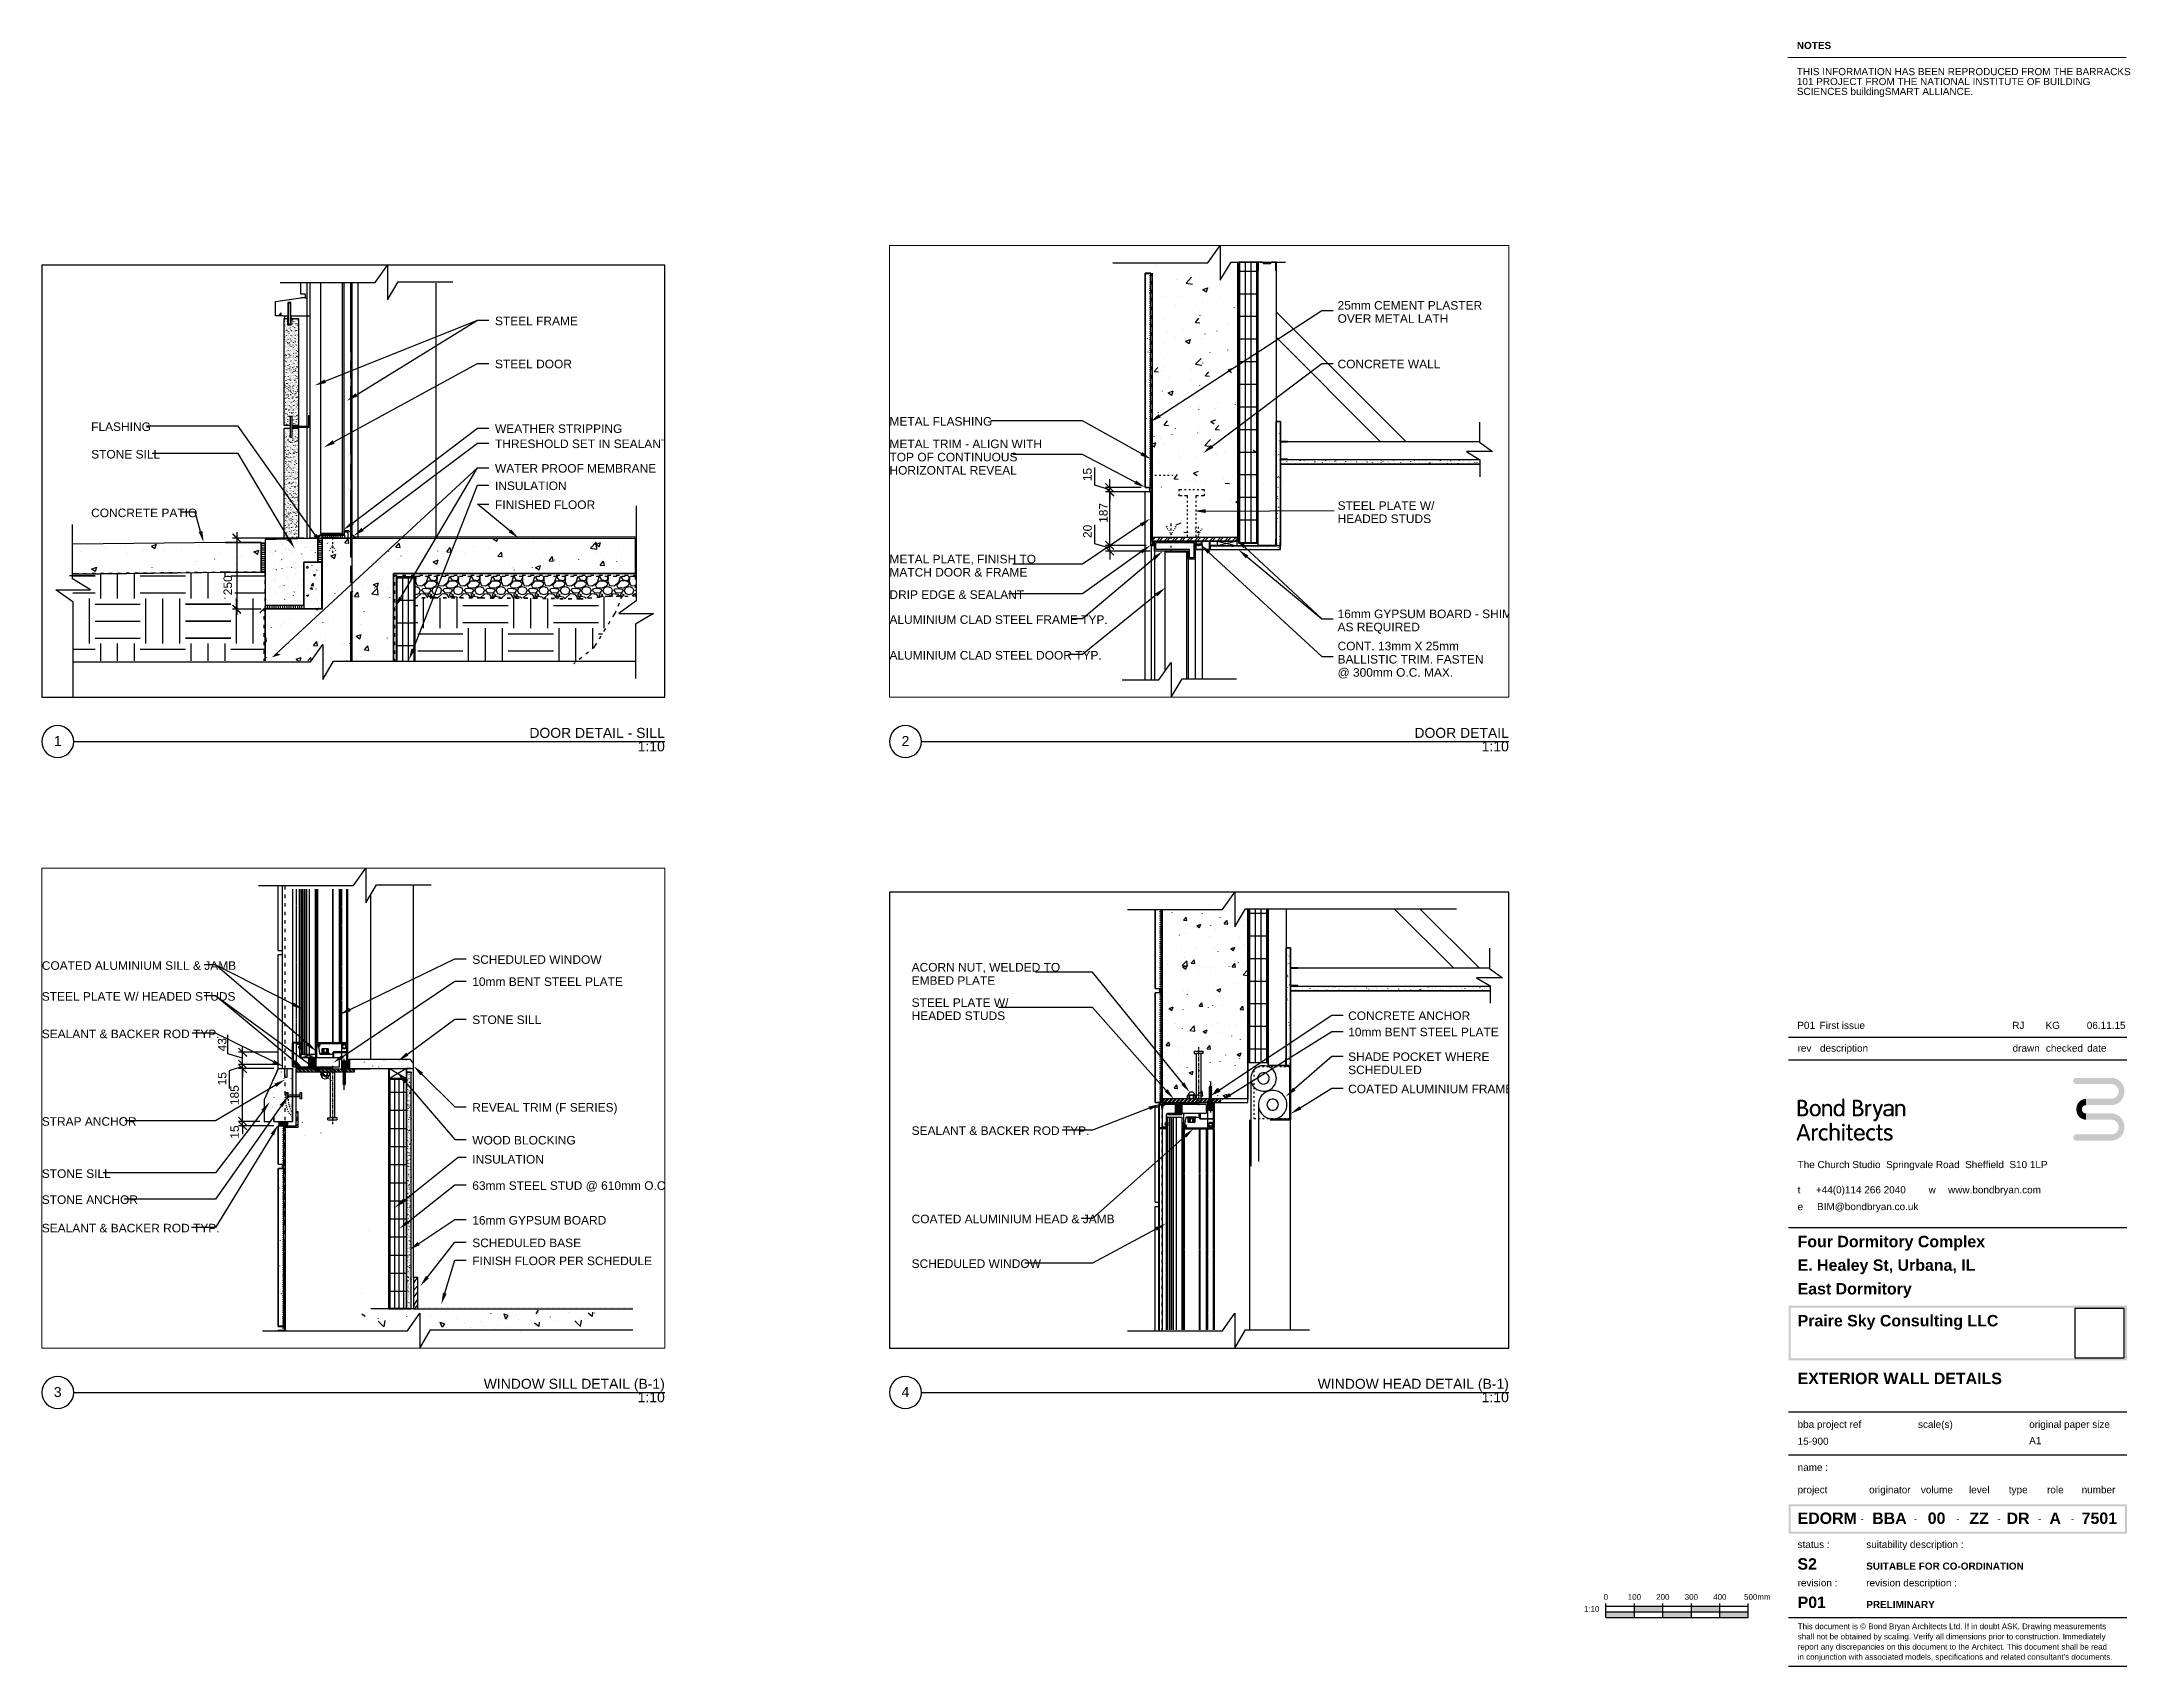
# Paper-space layout '7501 EXTERIOR WALL DETAILS' of a CAD drawing. Header units: millimetres. Extents: x 98 to 831, y 11 to 581.
# The model-space entities are those that its viewports show. They can reach past a viewport. Long polylines and large blocks are cut down to what shows.
import ezdxf
from ezdxf.enums import TextEntityAlignment as Align

# ---------------------------------------------------------------- set-up
doc = ezdxf.new("R2010")
doc.units = ezdxf.units.MM
doc.header["$MEASUREMENT"] = 0
for name, color, linetype in [('A-Zz_20_80_10-P_Barscale', 7, 'Continuous'), ('A-Zz_30_30-P_ExternalReferenceDrawing', 7, 'Continuous'), ('New0', 7, 'Continuous'), ('NewA-Zz_20_10_90-T_TextWindow', 7, 'Continuous'), ('NewA-Zz_30_30-P_ExternalReferenceDrawing', 7, 'Continuous')]:
    doc.layers.add(name, color=color, linetype=linetype)
doc.layers.add('NonPlottable_A-Zz_30_30-P_ExternalReferenceDrawing', color=7, linetype='Continuous', plot=False)
doc.layers.add('NonPlottable_L-Zz_30_30-P_ExternalReference', color=7, linetype='Continuous', plot=False)
doc.styles.add('GENERATED_STYLE_1', font='')
doc.styles.add('GENERATED_STYLE_2', font='')
doc.styles.get('GENERATED_STYLE_1').set_extended_font_data('Arial')
doc.styles.get('GENERATED_STYLE_2').set_extended_font_data('Arial', bold=True)

psp = doc.layouts.new('7501 EXTERIOR WALL DETAILS')

# ---------------------------------------------------------------- texts
at = {"linetype": 'Continuous'}
for s, insert, char_height, attachment_point, style in [('\\A1;{\\fArial|b1|i0|c0|p34;NOTES}', (714.16, 581.05), 2.5, 1, 'GENERATED_STYLE_2'), ('\\A1;{\\fArial|b0|i0|c0|p34;P01}', (714.32, 237.16), 2.5, 1, 'GENERATED_STYLE_1'), ('\\A1;{\\fArial|b0|i0|c0|p34;First issue}', (722.18, 237.16), 2.5, 1, 'GENERATED_STYLE_1'), ('\\A1;{\\fArial|b0|i0|c0|p34;RJ}', (789.79, 237.16), 2.5, 1, 'GENERATED_STYLE_1'), ('\\A1;{\\fArial|b0|i0|c0|p34;KG}', (801.47, 237.16), 2.5, 1, 'GENERATED_STYLE_1'), ('\\A1;{\\fArial|b0|i0|c0|p34;06.11.15}', (815.95, 237.16), 2.5, 1, 'GENERATED_STYLE_1'), ('\\A1;{\\fArial|b0|i0|c0|p34;rev}', (714.43, 229.16), 2.5, 1, 'GENERATED_STYLE_1'), ('\\A1;{\\fArial|b0|i0|c0|p34;description}', (722.29, 229.16), 2.5, 1, 'GENERATED_STYLE_1'), ('\\A1;{\\fArial|b0|i0|c0|p34;drawn}', (789.9, 229.16), 2.5, 1, 'GENERATED_STYLE_1'), ('\\A1;{\\fArial|b0|i0|c0|p34;checked}', (801.58, 229.16), 2.5, 1, 'GENERATED_STYLE_1'), ('\\A1;{\\fArial|b0|i0|c0|p34;date}', (816.06, 229.16), 2.5, 1, 'GENERATED_STYLE_1'), ('\\A1;{\\fArial|b0|i0|c0|p34;The Church Studio\\fArial|b0|i0|c0|p34;  \\fArial|b0|i0|c0|p34;Springvale Road\\fArial|b0|i0|c0|p34;  \\fArial|b0|i0|c0|p34;Sheffield\\fArial|b0|i0|c0|p34;  \\fArial|b0|i0|c0|p34;S10 1LP}', (714.43, 188.31), 2.5, 1, 'GENERATED_STYLE_1'), ('\\A1;{\\fArial|b0|i0|c0|p34;+44(0)114 266 2040}', (720.86, 179.46), 2.5, 1, 'GENERATED_STYLE_1'), ('\\A1;{\\fArial|b0|i0|c0|p34;www.bondbryan.com}', (767.24, 179.46), 2.5, 1, 'GENERATED_STYLE_1'), ('\\A1;{\\fArial|b0|i0|c0|p34;BIM@bondbryan.co.uk}', (721.25, 173.56), 2.5, 1, 'GENERATED_STYLE_1'), ('\\A1;{\\fArial|b1|i0|c0|p34;Four Dormitory Complex}', (714.43, 162.05), 4, 1, 'GENERATED_STYLE_2'), ('\\A1;{\\fArial|b1|i0|c0|p34;E. Healey St, Urbana, IL}', (714.43, 153.77), 4, 1, 'GENERATED_STYLE_2'), ('\\A1;{\\fArial|b1|i0|c0|p34;East Dormitory}', (714.43, 145.48), 4, 1, 'GENERATED_STYLE_2'), ('\\A1;{\\fArial|b1|i0|c0|p34;Praire Sky Consulting LLC}', (714.43, 134.27), 4, 1, 'GENERATED_STYLE_2'), ('\\A1;{\\fArial|b1|i0|c0|p34;EXTERIOR WALL DETAILS}', (714.43, 113.99), 4, 1, 'GENERATED_STYLE_2'), ('\\A1;{\\fArial|b0|i0|c0|p34;15-900}', (714.43, 88.67), 2.5, 7, 'GENERATED_STYLE_1'), ('\\A1;{\\fArial|b0|i0|c0|p34; }', (756.69, 91.41), 2.5, 1, 'GENERATED_STYLE_1'), ('\\A1;{\\fArial|b0|i0|c0|p34;A1}', (795.72, 91.41), 2.5, 1, 'GENERATED_STYLE_1'), ('\\A1;{\\fArial|b0|i0|c0|p34;name :}', (714.43, 82.06), 2.5, 1, 'GENERATED_STYLE_1'), ('\\A1;{\\fArial|b1|i0|c0|p34;EDORM}', (714.43, 62.91), 4, 4, 'GENERATED_STYLE_2'), ('\\A1;{\\fArial|b0|i0|c0|p34;-}', (736.51, 64.11), 2.5, 1, 'GENERATED_STYLE_1'), ('\\A1;{\\fArial|b1|i0|c0|p34;BBA}', (746.67, 62.91), 4, 5, 'GENERATED_STYLE_2'), ('\\A1;{\\fArial|b0|i0|c0|p34;-}', (755.24, 64.11), 2.5, 1, 'GENERATED_STYLE_1'), ('\\A1;{\\fArial|b1|i0|c0|p34;00}', (763.21, 62.91), 4, 5, 'GENERATED_STYLE_2'), ('\\A1;{\\fArial|b0|i0|c0|p34;-}', (770.08, 64.11), 2.5, 1, 'GENERATED_STYLE_1'), ('\\A1;{\\fArial|b1|i0|c0|p34;ZZ}', (778.13, 62.91), 4, 5, 'GENERATED_STYLE_2'), ('\\A1;{\\fArial|b0|i0|c0|p34;-}', (784.55, 64.11), 2.5, 1, 'GENERATED_STYLE_1'), ('\\A1;{\\fArial|b1|i0|c0|p34;DR}', (791.82, 62.91), 4, 5, 'GENERATED_STYLE_2'), ('\\A1;{\\fArial|b0|i0|c0|p34;-}', (798.83, 64.11), 2.5, 1, 'GENERATED_STYLE_1'), ('\\A1;{\\fArial|b1|i0|c0|p34;A}', (804.85, 62.91), 4, 5, 'GENERATED_STYLE_2'), ('\\A1;{\\fArial|b0|i0|c0|p34;-}', (810.35, 64.11), 2.5, 1, 'GENERATED_STYLE_1'), ('\\A1;{\\fArial|b1|i0|c0|p34;7501}', (814.13, 60.88), 4, 7, 'GENERATED_STYLE_2'), ('\\A1;{\\fArial|b1|i0|c0|p34;S2}', (717.79, 48.91), 4, 2, 'GENERATED_STYLE_2'), ('\\A1;{\\fArial|b1|i0|c0|p34;SUITABLE FOR CO-ORDINATION}', (738.53, 47.38), 2.5, 1, 'GENERATED_STYLE_2'), ('\\A1;{\\fArial|b1|i0|c0|p34;P01}', (714.43, 35.43), 4, 1, 'GENERATED_STYLE_2'), ('\\A1;{\\fArial|b1|i0|c0|p34;PRELIMINARY}', (738.53, 33.91), 2.5, 1, 'GENERATED_STYLE_2')]:
    psp.add_mtext(s, dxfattribs=dict(at, insert=insert, char_height=char_height, attachment_point=attachment_point, style=style))
at = {"linetype": 'Continuous', "insert": (714.16, 571.87), "char_height": 2.5, "attachment_point": 1, "line_spacing_factor": 0.833747, "style": 'GENERATED_STYLE_1'}
psp.add_mtext('\\A1;{\\fArial|b0|i0|c0|p34;THIS INFORMATION HAS BEEN REPRODUCED FROM THE BARRACKS\\P\\fArial|b0|i0|c0|p34;101 PROJECT FROM THE NATIONAL INSTITUTE OF BUILDING\\P\\fArial|b0|i0|c0|p34;SCIENCES buildingSMART ALLIANCE.}', dxfattribs=at)
at = {"color": 8, "linetype": 'Continuous', "lineweight": 13, "char_height": 2.5, "attachment_point": 1, "style": 'GENERATED_STYLE_1'}
for s, insert in [('\\A1;{\\fArial|b0|i0|c0|p34;t}', (714.43, 179.46)), ('\\A1;{\\fArial|b0|i0|c0|p34;w}', (760.42, 179.46)), ('\\A1;{\\fArial|b0|i0|c0|p34;e}', (714.43, 173.56)), ('\\A1;{\\fArial|b0|i0|c0|p34;bba project ref}', (714.43, 97.14)), ('\\A1;{\\fArial|b0|i0|c0|p34;scale(s)}', (756.69, 97.14)), ('\\A1;{\\fArial|b0|i0|c0|p34;original paper size}', (795.72, 97.14)), ('\\A1;{\\fArial|b0|i0|c0|p34;project}', (714.43, 74.2)), ('\\A1;{\\fArial|b0|i0|c0|p34;originator}', (739.53, 74.2)), ('\\A1;{\\fArial|b0|i0|c0|p34;volume}', (757.69, 74.2)), ('\\A1;{\\fArial|b0|i0|c0|p34;level}', (774.61, 74.2)), ('\\A1;{\\fArial|b0|i0|c0|p34;type}', (788.58, 74.2)), ('\\A1;{\\fArial|b0|i0|c0|p34;role}', (801.99, 74.2)), ('\\A1;{\\fArial|b0|i0|c0|p34;number}', (814.13, 74.2)), ('\\A1;{\\fArial|b0|i0|c0|p34;status :}', (714.43, 55)), ('\\A1;{\\fArial|b0|i0|c0|p34;suitability description :}', (738.53, 55)), ('\\A1;{\\fArial|b0|i0|c0|p34;revision :}', (714.43, 41.52)), ('\\A1;{\\fArial|b0|i0|c0|p34;revision description :}', (738.53, 41.52))]:
    psp.add_mtext(s, dxfattribs=dict(at, insert=insert))
at = {"linetype": 'Continuous', "insert": (714.48, 26), "char_height": 2, "width": 110.8507, "attachment_point": 1, "line_spacing_factor": 1.072162, "style": 'GENERATED_STYLE_1'}
psp.add_mtext("\\A1;{\\fArial|b0|i0|c0|p34;This document is © Bond Bryan Architects Ltd. If in doubt ASK. Drawing measurements shall not be obtained by scaling. Verify all dimensions prior to construction. Immediately report any discrepancies on this document to the Architect. This document shall be read in conjunction with associated models, specifications and related consultant's documents.}", dxfattribs=at)

msp = doc.modelspace()

# ---------------------------------------------------------------- texts
at = {"layer": 'New0', "linetype": 'Continuous', "insert": (40123, -6718), "char_height": 150, "attachment_point": 1, "style": 'GENERATED_STYLE_1'}
msp.add_mtext('\\A1;{\\fArial|b0|i0|c0|p34;METAL FLASHING}', dxfattribs=at)
at = {"layer": 'New0', "linetype": 'Continuous', "insert": (40123, -7112), "char_height": 150, "attachment_point": 1, "line_spacing_factor": 0.928145, "style": 'GENERATED_STYLE_1'}
msp.add_mtext('\\A1;{\\fArial|b0|i0|c0|p34;METAL TRIM - ALIGN WITH\\P\\fArial|b0|i0|c0|p34;TOP OF CONTINUOUS\\P\\fArial|b0|i0|c0|p34;HORIZONTAL REVEAL}', dxfattribs=at)
at = {"layer": 'NewA-Zz_20_10_90-T_TextWindow', "linetype": 'Continuous', "char_height": 150, "attachment_point": 1, "style": 'GENERATED_STYLE_1'}
for s, insert in [('\\A1;{\\fArial|b0|i0|c0|p34;SCHEDULED WINDOW}', (34557, -4739)), ('\\A1;{\\fArial|b0|i0|c0|p34;COATED ALUMINIUM SILL & JAMB}', (27001, -4844)), ('\\A1;{\\fArial|b0|i0|c0|p34;10mm BENT STEEL PLATE}', (34557, -5127)), ('\\A1;{\\fArial|b0|i0|c0|p34;STEEL FRAME}', (61123, -4955)), ('\\A1;{\\fArial|b0|i0|c0|p34;STEEL PLATE W/ HEADED STUDS}', (27001, -5386)), ('\\A1;{\\fArial|b0|i0|c0|p34;CONCRETE ANCHOR}', (22007, -5725)), ('\\A1;{\\fArial|b0|i0|c0|p34;STONE SILL}', (34557, -5795)), ('\\A1;{\\fArial|b0|i0|c0|p34;CONCRETE WALL}', (47988, -5711)), ('\\A1;{\\fArial|b0|i0|c0|p34;STEEL DOOR}', (61123, -5710)), ('\\A1;{\\fArial|b0|i0|c0|p34;10mm BENT STEEL PLATE}', (22007, -6010)), ('\\A1;{\\fArial|b0|i0|c0|p34;SEALANT & BACKER ROD TYP.}', (27001, -6043)), ('\\A1;{\\fArial|b0|i0|c0|p34;FLASHING}', (54035, -6811)), ('\\A1;{\\fArial|b0|i0|c0|p34;WEATHER STRIPPING}', (61123, -6846)), ('\\A1;{\\fArial|b0|i0|c0|p34;COATED ALUMINIUM FRAME}', (22007, -7009)), ('\\A1;{\\fArial|b0|i0|c0|p34;REVEAL TRIM (F SERIES)}', (34557, -7333)), ('\\A1;{\\fArial|b0|i0|c0|p34;STONE SILL}', (54035, -7294)), ('\\A1;{\\fArial|b0|i0|c0|p34;THRESHOLD SET IN SEALANT}', (61123, -7111)), ('\\A1;{\\fArial|b0|i0|c0|p34;STRAP ANCHOR}', (27001, -7580)), ('\\A1;{\\fArial|b0|i0|c0|p34;WATER PROOF MEMBRANE}', (61123, -7542)), ('\\A1;{\\fArial|b0|i0|c0|p34;SEALANT & BACKER ROD TYP.}', (14345, -7741)), ('\\A1;{\\fArial|b0|i0|c0|p34;WOOD BLOCKING}', (34557, -7909)), ('\\A1;{\\fArial|b0|i0|c0|p34;INSULATION}', (61123, -7848)), ('\\A1;{\\fArial|b0|i0|c0|p34;INSULATION}', (34557, -8244)), ('\\A1;{\\fArial|b0|i0|c0|p34;CONCRETE PATIO}', (54035, -8323)), ('\\A1;{\\fArial|b0|i0|c0|p34;FINISHED FLOOR}', (61123, -8180)), ('\\A1;{\\fArial|b0|i0|c0|p34;STONE SILL}', (27001, -8495)), ('\\A1;{\\fArial|b0|i0|c0|p34;63mm STEEL STUD @ 610mm O.C.}', (34557, -8705)), ('\\A1;{\\fArial|b0|i0|c0|p34;STONE ANCHOR}', (27001, -8952)), ('\\A1;{\\fArial|b0|i0|c0|p34;COATED ALUMINIUM HEAD & JAMB}', (14345, -9291)), ('\\A1;{\\fArial|b0|i0|c0|p34;SEALANT & BACKER ROD TYP.}', (27001, -9451)), ('\\A1;{\\fArial|b0|i0|c0|p34;16mm GYPSUM BOARD}', (34557, -9314)), ('\\A1;{\\fArial|b0|i0|c0|p34;SCHEDULED BASE}', (34557, -9710)), ('\\A1;{\\fArial|b0|i0|c0|p34;DRIP EDGE & SEALANT}', (40123, -9757)), ('\\A1;{\\fArial|b0|i0|c0|p34;SCHEDULED WINDOW}', (14345, -10075)), ('\\A1;{\\fArial|b0|i0|c0|p34;FINISH FLOOR PER SCHEDULE}', (34557, -10026)), ('\\A1;{\\fArial|b0|i0|c0|p34;ALUMINIUM CLAD STEEL FRAME TYP.}', (40123, -10195)), ('\\A1;{\\fArial|b0|i0|c0|p34;ALUMINIUM CLAD STEEL DOOR TYP.}', (40123, -10821))]:
    msp.add_mtext(s, dxfattribs=dict(at, insert=insert))
for s, insert, line_spacing_factor in [('\\A1;{\\fArial|b0|i0|c0|p34;25mm CEMENT PLASTER\\P\\fArial|b0|i0|c0|p34;OVER METAL LATH}', (47988, -4682), 0.92341), ('\\A1;{\\fArial|b0|i0|c0|p34;ACORN NUT, WELDED TO\\P\\fArial|b0|i0|c0|p34;EMBED PLATE}', (14345, -4874), 0.93293), ('\\A1;{\\fArial|b0|i0|c0|p34;STEEL PLATE W/\\P\\fArial|b0|i0|c0|p34;HEADED STUDS}', (14345, -5494), 0.92341), ('\\A1;{\\fArial|b0|i0|c0|p34;SHADE POCKET WHERE\\P\\fArial|b0|i0|c0|p34;SCHEDULED}', (22007, -6444), 0.92341), ('\\A1;{\\fArial|b0|i0|c0|p34;STEEL PLATE W/\\P\\fArial|b0|i0|c0|p34;HEADED STUDS}', (47988, -8195), 0.92341), ('\\A1;{\\fArial|b0|i0|c0|p34;METAL PLATE, FINISH TO\\P\\fArial|b0|i0|c0|p34;MATCH DOOR & FRAME}', (40123, -9134), 0.922979), ('\\A1;{\\fArial|b0|i0|c0|p34;16mm GYPSUM BOARD - SHIM\\P\\fArial|b0|i0|c0|p34;AS REQUIRED}', (47988, -10095), 0.922438), ('\\A1;{\\fArial|b0|i0|c0|p34;CONT. 13mm X 25mm\\P\\fArial|b0|i0|c0|p34;BALLISTIC TRIM. FASTEN\\P\\fArial|b0|i0|c0|p34;@ 300mm O.C. MAX.}', (47988, -10660), 0.926013)]:
    msp.add_mtext(s, dxfattribs=dict(at, insert=insert, line_spacing_factor=line_spacing_factor))
at = {"layer": 'NewA-Zz_20_10_90-T_TextWindow', "linetype": 'Continuous', "char_height": 150, "attachment_point": 1, "rotation": 90, "style": 'GENERATED_STYLE_1'}
for s, insert in [('\\A1;{\\fArial|b0|i0|c0|p34;43}', (30092, -6424)), ('\\A1;{\\fArial|b0|i0|c0|p34;15}', (30092, -7022)), ('\\A1;{\\fArial|b0|i0|c0|p34;185}', (30309, -7368)), ('\\A1;{\\fArial|b0|i0|c0|p34;15}', (43522, -7841)), ('\\A1;{\\fArial|b0|i0|c0|p34;15}', (30309, -7957)), ('\\A1;{\\fArial|b0|i0|c0|p34;187}', (43802, -8573)), ('\\A1;{\\fArial|b0|i0|c0|p34;20}', (43522, -8839)), ('\\A1;{\\fArial|b0|i0|c0|p34;250}', (56358, -9843))]:
    msp.add_mtext(s, dxfattribs=dict(at, insert=insert))

# ---------------------------------------------------------------- blocks, each defined once
blk = doc.blocks.new('Linear Drawing Title 19[1]', base_point=(395.65, 122.66))
at = {"layer": 'A-Zz_30_30-P_ExternalReferenceDrawing', "linetype": 'Continuous'}
blk.add_line((406.85, 107.06), (613.06, 107.06), dxfattribs=at)
for start, end in [(0, 180), (180, 0)]:
    blk.add_arc((401.25, 107.06), 5.6, start, end, dxfattribs=at)
at = {"layer": 'A-Zz_30_30-P_ExternalReferenceDrawing', "style": 'GENERATED_STYLE_1'}
blk.add_attdef('AC_DrawingName', text='', height=3.5, dxfattribs=at).set_placement((613.06, 111.86), align=Align.TOP_RIGHT)
blk.add_attdef('DUMMY_186', text='', height=3.5, dxfattribs=at).set_placement((401.25, 107.26), align=Align.MIDDLE_CENTER)
blk.add_attdef('AC_OriginalDrawingScale', text='', height=3.5, dxfattribs=at).set_placement((613.06, 102.6), align=Align.BOTTOM_RIGHT)
blk = doc.blocks.new('Linear Drawing Title 19[2]', base_point=(98.07, 122.66))
at = {"layer": 'A-Zz_30_30-P_ExternalReferenceDrawing', "linetype": 'Continuous'}
blk.add_line((109.27, 107.06), (316.78, 107.06), dxfattribs=at)
for start, end in [(0, 180), (180, 0)]:
    blk.add_arc((103.67, 107.06), 5.6, start, end, dxfattribs=at)
at = {"layer": 'A-Zz_30_30-P_ExternalReferenceDrawing', "style": 'GENERATED_STYLE_1'}
blk.add_attdef('AC_DrawingName', text='', height=3.5, dxfattribs=at).set_placement((316.78, 111.86), align=Align.TOP_RIGHT)
blk.add_attdef('DUMMY_186', text='', height=3.5, dxfattribs=at).set_placement((103.67, 107.23), align=Align.MIDDLE_CENTER)
blk.add_attdef('AC_OriginalDrawingScale', text='', height=3.5, dxfattribs=at).set_placement((316.78, 102.6), align=Align.BOTTOM_RIGHT)
blk = doc.blocks.new('Linear Drawing Title 19[3]', base_point=(395.65, 351.1))
at = {"layer": 'A-Zz_30_30-P_ExternalReferenceDrawing', "linetype": 'Continuous'}
blk.add_line((406.85, 335.5), (613.06, 335.5), dxfattribs=at)
for start, end in [(0, 180), (180, 0)]:
    blk.add_arc((401.25, 335.5), 5.6, start, end, dxfattribs=at)
at = {"layer": 'A-Zz_30_30-P_ExternalReferenceDrawing', "style": 'GENERATED_STYLE_1'}
blk.add_attdef('DUMMY_186', text='', height=3.5, dxfattribs=at).set_placement((401.25, 335.7), align=Align.MIDDLE_CENTER)
blk.add_attdef('AC_DrawingName', text='', height=3.5, dxfattribs=at).set_placement((613.06, 340.3), align=Align.TOP_RIGHT)
blk.add_attdef('AC_OriginalDrawingScale', text='', height=3.5, dxfattribs=at).set_placement((613.06, 331.04), align=Align.BOTTOM_RIGHT)
blk = doc.blocks.new('Linear Drawing Title 19[4]', base_point=(98.07, 351.1))
at = {"layer": 'A-Zz_30_30-P_ExternalReferenceDrawing', "linetype": 'Continuous'}
blk.add_line((109.27, 335.5), (316.78, 335.5), dxfattribs=at)
for start, end in [(0, 180), (180, 0)]:
    blk.add_arc((103.67, 335.5), 5.6, start, end, dxfattribs=at)
at = {"layer": 'A-Zz_30_30-P_ExternalReferenceDrawing', "style": 'GENERATED_STYLE_1'}
blk.add_attdef('DUMMY_186', text='', height=3.5, dxfattribs=at).set_placement((103.67, 335.7), align=Align.MIDDLE_CENTER)
blk.add_attdef('AC_DrawingName', text='', height=3.5, dxfattribs=at).set_placement((316.78, 340.3), align=Align.TOP_RIGHT)
blk.add_attdef('AC_OriginalDrawingScale', text='', height=3.5, dxfattribs=at).set_placement((316.78, 331.04), align=Align.BOTTOM_RIGHT)
blk = doc.blocks.new('Scale bar[5]', base_point=(647.13, 28.06))
at = {"layer": 'A-Zz_20_80_10-P_Barscale', "linetype": 'Continuous'}
for points in [[(657.13, 28.06), (657.13, 30.06), (647.13, 30.06), (647.13, 28.06)], [(667.13, 30.06), (667.13, 32.06), (657.13, 32.06), (657.13, 30.06)], [(677.13, 28.06), (677.13, 30.06), (667.13, 30.06), (667.13, 28.06)], [(687.13, 30.06), (687.13, 32.06), (677.13, 32.06), (677.13, 30.06)], [(697.13, 28.06), (697.13, 30.06), (687.13, 30.06), (687.13, 28.06)]]:
    blk.add_hatch(color=256, dxfattribs=at).paths.add_polyline_path(points)
for p, q in [((647.13, 28.06), (647.13, 33.06)), ((647.13, 32.06), (697.13, 32.06)), ((647.13, 30.06), (697.13, 30.06)), ((657.13, 28.06), (657.13, 33.06)), ((667.13, 28.06), (667.13, 33.06)), ((677.13, 28.06), (677.13, 33.06)), ((687.13, 28.06), (687.13, 33.06)), ((697.13, 28.06), (697.13, 33.06)), ((647.13, 28.06), (697.13, 28.06))]:
    blk.add_line(p, q, dxfattribs=at)
at = {"layer": 'A-Zz_20_80_10-P_Barscale', "style": 'GENERATED_STYLE_1'}
for tag, p in [('Dscale', (642.13, 29.51)), ('DUMMY_15', (647.13, 33.71)), ('ac_toplevel_0', (657.13, 33.71)), ('ac_toplevel_1', (667.13, 33.71)), ('ac_toplevel_2', (677.13, 33.71)), ('ac_toplevel_3', (687.13, 33.71))]:
    blk.add_attdef(tag, text='', height=2, dxfattribs=at).set_placement(p, align=Align.BOTTOM_CENTER)
blk.add_attdef('ac_toplevel_4', text='', height=2, dxfattribs=at).set_placement((695.63, 33.71), align=Align.BOTTOM_LEFT)

# ---------------------------------------------------------------- hatches: boundary and pattern name
at = {"layer": 'NewA-Zz_30_30-P_ExternalReferenceDrawing', "linetype": 'Continuous', "lineweight": 13}
for points in [[(31422, -5568), (31392, -5627), (31585, -5687)], [(32427, -5719), (32397, -5659), (32232, -5776)], [(58156, -6120), (58131, -6059), (57958, -6163)], [(30610, -6507), (30460, -6358), (30444, -6374)], [(30594, -6523), (30610, -6507), (30444, -6374)], [(30460, -6570), (30444, -6586), (30610, -6720)], [(30460, -6570), (30444, -6586), (30610, -6720)], [(30444, -6586), (30594, -6736), (30610, -6720)], [(30444, -6586), (30594, -6736), (30610, -6720)], [(31078, -6573), (31048, -6632), (31243, -6691)], [(31458, -6575), (31415, -6626), (31590, -6729)], [(31689, -6268), (31646, -6319), (31820, -6424)], [(32302, -6540), (32265, -6485), (32117, -6624)], [(33438, -6500), (33399, -6446), (33257, -6591)], [(58708, -6355), (58673, -6299), (58521, -6431)], [(30610, -6795), (30460, -6645), (30444, -6661)], [(30610, -6795), (30460, -6645), (30444, -6661)], [(30594, -6811), (30610, -6795), (30444, -6661)], [(30594, -6811), (30610, -6795), (30444, -6661)], [(31083, -6992), (31117, -7049), (31272, -6919)], [(31921, -6777), (31882, -6831), (32063, -6922)], [(33361, -6989), (33411, -6946), (33255, -6815)], [(33646, -6846), (33693, -6798), (33527, -6682)], [(44885, -6721), (44849, -6665), (44699, -6802)], [(18839, -7088), (18789, -7133), (18947, -7260)], [(19130, -6969), (19078, -7010), (19229, -7145)], [(19769, -7127), (19732, -7072), (19584, -7210)], [(19954, -7213), (19919, -7156), (19767, -7291)], [(21085, -7111), (21041, -7061), (20912, -7218)], [(30854, -7451), (30907, -7492), (31003, -7313)], [(31177, -7363), (31231, -7401), (31319, -7219)], [(44558, -7329), (44525, -7387), (44715, -7456)], [(45805, -7257), (45765, -7204), (45625, -7351)], [(58309, -7184), (58277, -7124), (58117, -7250)], [(18503, -7393), (18528, -7456), (18702, -7353)], [(21185, -7443), (21150, -7387), (20997, -7520)], [(30460, -7570), (30444, -7586), (30610, -7720)], [(30460, -7570), (30444, -7586), (30610, -7720)], [(30444, -7586), (30594, -7736), (30610, -7720)], [(30444, -7586), (30594, -7736), (30610, -7720)], [(30610, -7795), (30460, -7645), (30444, -7661)], [(30594, -7811), (30610, -7795), (30444, -7661)], [(19118, -7892), (19163, -7941), (19291, -7784)], [(31020, -7866), (31076, -7900), (31152, -7713)], [(43921, -7873), (43905, -7889), (44071, -8022)], [(43905, -7889), (44055, -8038), (44071, -8022)], [(44071, -8097), (43921, -7947), (43905, -7963)], [(44071, -8097), (43921, -7947), (43905, -7963)], [(44055, -8113), (44071, -8097), (43905, -7963)], [(44055, -8113), (44071, -8097), (43905, -7963)], [(44452, -7829), (44420, -7888), (44613, -7951)], [(45671, -8400), (45670, -8333), (45471, -8367)], [(44518, -8583), (44556, -8638), (44703, -8499)], [(55987, -8714), (55922, -8733), (56009, -8916)], [(56674, -8907), (56525, -8756), (56509, -8773)], [(56525, -8756), (56509, -8773), (56674, -8907)], [(56658, -8923), (56674, -8907), (56509, -8773)], [(56509, -8773), (56658, -8923), (56674, -8907)], [(57994, -8766), (57938, -8804), (58081, -8948)], [(58645, -8600), (58605, -8547), (58467, -8694)], [(58817, -8715), (58778, -8661), (58637, -8808)], [(61405, -8687), (61362, -8738), (61538, -8840)], [(33373, -9072), (33331, -9019), (33196, -9170)], [(43921, -8884), (43905, -8900), (44071, -9035)], [(43921, -8884), (43905, -8900), (44071, -9035)], [(43905, -8900), (44055, -9051), (44071, -9035)], [(43905, -8900), (44055, -9051), (44071, -9035)], [(44071, -9135), (43921, -8985), (43905, -9001)], [(44055, -9151), (44071, -9135), (43905, -9001)], [(44521, -9057), (44560, -9111), (44703, -8968)], [(44746, -9171), (44789, -9222), (44921, -9068)], [(45709, -9117), (45755, -9069), (45585, -8957)], [(46334, -9019), (46379, -8970), (46210, -8858)], [(46378, -9196), (46420, -9145), (46246, -9043)], [(57532, -8834), (57474, -8868), (57605, -9022)], [(18618, -9512), (18649, -9571), (18810, -9446)], [(33454, -9440), (33412, -9388), (33276, -9537)], [(33637, -9824), (33600, -9769), (33452, -9908)], [(44786, -9813), (44829, -9864), (44963, -9713)], [(59496, -9902), (59439, -9868), (59366, -10057)], [(56525, -10007), (56509, -10023), (56674, -10157)], [(56509, -10023), (56658, -10172), (56674, -10157)], [(33796, -10406), (33743, -10365), (33645, -10542)], [(34106, -10677), (34042, -10658), (34015, -10859)], [(57364, -10887), (57284, -10853), (57207, -10933)], [(59716, -10806), (59654, -10782), (59612, -10980)]]:
    msp.add_hatch(color=7, dxfattribs=at).paths.add_polyline_path(points)

# ---------------------------------------------------------------- linework, layer by layer
at = {"layer": 'NewA-Zz_30_30-P_ExternalReferenceDrawing', "linetype": 'Continuous', "flags": 128}
for points in [[(30804, -3517), (32472, -3517), (32688, -3212), (32688, -3821), (32879, -3504), (33834, -3504)], [(18131, -3934), (19799, -3934), (20015, -3629), (20015, -4238), (20206, -3921), (23908, -3921)], [(31152, -4653), (31152, -3517)], [(31227, -6729), (31227, -3517)], [(31271, -3584), (31271, -3517)], [(31401, -3581), (31401, -6692)], [(31464, -3581), (31464, -3584)], [(31464, -3588), (31464, -3594)], [(31464, -3597), (31464, -3603)], [(31464, -3607), (31464, -3612)], [(31464, -3615), (31464, -3621)], [(31464, -3625), (31464, -3631)], [(31464, -3634), (31464, -3640)], [(31464, -3644), (31464, -3650)], [(31464, -3653), (31464, -3659)], [(31464, -3663), (31464, -3669)], [(31526, -6276), (31526, -3581)], [(31529, -6286), (31529, -3581)], [(31552, -3581), (31552, -6474), (31807, -6474), (31807, -3581)], [(31584, -6474), (31584, -3581)], [(31588, -6474), (31588, -3581)], [(31620, -6474), (31620, -3581)], [(31624, -6474), (31624, -3581)], [(31656, -6474), (31656, -3581)], [(31703, -6474), (31703, -3581)], [(31826, -6267), (32374, -6267), (32374, -3581)], [(31826, -3581), (31826, -6267), (32374, -6267)], [(31830, -3586), (31830, -3581)], [(31830, -3596), (31830, -3590)], [(31830, -3605), (31830, -3599)], [(31830, -3614), (31830, -3608)], [(31830, -3623), (31830, -3617)], [(31830, -3633), (31830, -3627)], [(31830, -3643), (31830, -3636)], [(31830, -3652), (31830, -3646)], [(31830, -3662), (31830, -3655)], [(31830, -3671), (31830, -3665)], [(31848, -3586), (31848, -3581)], [(31848, -3596), (31848, -3590)], [(31848, -3605), (31848, -3599)], [(31848, -3614), (31848, -3608)], [(31848, -3623), (31848, -3617)], [(31848, -3633), (31848, -3627)], [(31848, -3643), (31848, -3636)], [(31848, -3652), (31848, -3646)], [(31848, -3662), (31848, -3655)], [(31848, -3671), (31848, -3665)], [(32109, -3586), (32109, -3581)], [(32109, -3596), (32109, -3590)], [(32109, -3605), (32109, -3599)], [(32109, -3614), (32109, -3608)], [(32109, -3623), (32109, -3617)], [(32109, -3633), (32109, -3627)], [(32109, -3643), (32109, -3636)], [(32109, -3652), (32109, -3646)], [(32109, -3662), (32109, -3655)], [(32109, -3671), (32109, -3665)], [(32117, -3586), (32117, -3581)], [(32117, -3596), (32117, -3590)], [(32117, -3605), (32117, -3599)], [(32117, -3614), (32117, -3608)], [(32117, -3623), (32117, -3617)], [(32117, -3633), (32117, -3627)], [(32117, -3643), (32117, -3636)], [(32117, -3652), (32117, -3646)], [(32117, -3662), (32117, -3655)], [(32117, -3671), (32117, -3665)], [(32229, -3586), (32229, -3581)], [(32229, -3596), (32229, -3590)], [(32229, -3605), (32229, -3599)], [(32229, -3614), (32229, -3608)], [(32229, -3623), (32229, -3617)], [(32229, -3633), (32229, -3627)], [(32229, -3643), (32229, -3636)], [(32229, -3652), (32229, -3646)], [(32229, -3662), (32229, -3655)], [(32229, -3671), (32229, -3665)], [(32243, -3586), (32243, -3581)], [(32243, -3596), (32243, -3590)], [(32243, -3605), (32243, -3599)], [(32243, -3614), (32243, -3608)], [(32243, -3623), (32243, -3617)], [(32243, -3633), (32243, -3627)], [(32243, -3643), (32243, -3636)], [(32243, -3652), (32243, -3646)], [(32243, -3662), (32243, -3655)], [(32243, -3671), (32243, -3665)], [(32261, -3581), (32261, -3585)], [(32261, -3589), (32261, -3595)], [(32261, -3598), (32261, -3604)], [(32261, -3608), (32261, -3614)], [(32261, -3616), (32261, -3622)], [(32261, -3626), (32261, -3632)], [(32261, -3635), (32261, -3641)], [(32261, -3645), (32261, -3651)], [(32261, -3654), (32261, -3661)], [(32261, -3664), (32261, -3670)], [(32357, -3586), (32357, -3581)], [(32357, -3596), (32357, -3590)], [(32357, -3605), (32357, -3599)], [(32357, -3614), (32357, -3608)], [(32357, -3623), (32357, -3617)], [(32357, -3633), (32357, -3627)], [(32357, -3643), (32357, -3636)], [(32357, -3652), (32357, -3646)], [(32357, -3662), (32357, -3655)], [(32357, -3671), (32357, -3665)], [(33527, -6634), (33527, -3504)], [(18622, -5322), (18622, -3934)], [(18622, -3934), (18622, -5322), (18697, -5322), (18697, -5397), (18622, -5397), (18622, -7322), (18722, -7322), (18722, -3934), (18722, -7322)], [(18708, -3944), (18708, -3934)], [(18708, -3982), (18708, -3967)], [(18708, -4019), (18708, -4004)], [(18742, -3998), (18742, -3934)], [(20247, -3921), (20247, -7260), (18747, -7260), (18747, -3934)], [(18747, -7322), (18747, -3934)], [(18914, -3985), (18914, -3986)], [(18974, -3935), (18974, -3936)], [(19166, -4029), (19166, -4030)], [(19447, -4008), (19447, -4009)], [(19684, -3954), (19684, -3955)], [(19982, -4031), (19982, -4032)], [(20223, -3921), (20240, -3933)], [(20240, -3933), (20243, -3921)], [(20247, -7322), (20247, -3921)], [(20592, -3921), (20592, -6625), (20268, -6625), (20268, -3921)], [(20592, -4006), (20268, -4006)], [(20281, -6625), (20281, -3921)], [(20381, -6625), (20381, -3921)], [(20480, -6625), (20480, -3921)], [(20580, -6625), (20580, -3921)], [(20600, -3921), (20600, -6625)], [(20917, -3921), (20917, -4610)], [(23858, -4962), (22817, -3921)], [(24304, -4962), (23263, -3921)], [(31271, -3734), (31271, -3674)], [(31271, -3884), (31271, -3824)], [(31271, -4034), (31271, -3974)], [(31464, -3672), (31464, -3677)], [(31464, -3681), (31464, -3687)], [(31464, -3690), (31464, -3697)], [(31464, -3700), (31464, -3706)], [(31464, -3709), (31464, -3716)], [(31464, -3719), (31464, -3725)], [(31464, -3728), (31464, -3735)], [(31464, -3738), (31464, -3743)], [(31464, -3746), (31464, -3753)], [(31464, -3756), (31464, -3762)], [(31464, -3765), (31464, -3772)], [(31464, -3775), (31464, -3781)], [(31464, -3784), (31464, -3791)], [(31464, -3794), (31464, -3800)], [(31464, -3803), (31464, -3809)], [(31464, -3812), (31464, -3818)], [(31464, -3821), (31464, -3828)], [(31464, -3831), (31464, -3837)], [(31464, -3840), (31464, -3847)], [(31464, -3850), (31464, -3856)], [(31464, -3859), (31464, -3866)], [(31464, -3869), (31464, -3874)], [(31464, -3877), (31464, -3884)], [(31464, -3887), (31464, -3893)], [(31464, -3897), (31464, -3903)], [(31464, -3906), (31464, -3912)], [(31464, -3916), (31464, -3922)], [(31464, -3925), (31464, -3931)], [(31464, -3935), (31464, -3940)], [(31464, -3943), (31464, -3949)], [(31464, -3953), (31464, -3959)], [(31464, -3962), (31464, -3969)], [(31464, -3972), (31464, -3978)], [(31464, -3981), (31464, -3988)], [(31464, -3991), (31464, -3997)], [(31464, -4000), (31464, -4006)], [(31464, -4009), (31464, -4015)], [(31464, -4018), (31464, -4025)], [(31464, -4028), (31464, -4034)], [(31830, -3680), (31830, -3673)], [(31830, -3689), (31830, -3683)], [(31830, -3699), (31830, -3692)], [(31830, -3708), (31830, -3702)], [(31830, -3718), (31830, -3711)], [(31830, -3727), (31830, -3721)], [(31830, -3737), (31830, -3730)], [(31830, -3745), (31830, -3739)], [(31830, -3755), (31830, -3748)], [(31830, -3764), (31830, -3758)], [(31830, -3774), (31830, -3767)], [(31830, -3783), (31830, -3777)], [(31830, -3793), (31830, -3786)], [(31830, -3802), (31830, -3796)], [(31830, -3811), (31830, -3804)], [(31830, -3820), (31830, -3814)], [(31830, -3830), (31830, -3824)], [(31830, -3839), (31830, -3833)], [(31830, -3849), (31830, -3843)], [(31830, -3858), (31830, -3852)], [(31830, -3868), (31830, -3862)], [(31830, -3876), (31830, -3870)], [(31830, -3886), (31830, -3880)], [(31830, -3895), (31830, -3889)], [(31830, -3905), (31830, -3899)], [(31830, -3915), (31830, -3908)], [(31830, -3924), (31830, -3918)], [(31830, -3934), (31830, -3927)], [(31830, -3942), (31830, -3936)], [(31830, -3952), (31830, -3945)], [(31830, -3961), (31830, -3955)], [(31830, -3971), (31830, -3964)], [(31830, -3980), (31830, -3974)], [(31830, -3990), (31830, -3983)], [(31830, -3999), (31830, -3993)], [(31830, -4008), (31830, -4002)], [(31830, -4017), (31830, -4011)], [(31830, -4027), (31830, -4020)], [(31830, -4036), (31830, -4030)], [(31848, -3680), (31848, -3673)], [(31848, -3689), (31848, -3683)], [(31848, -3699), (31848, -3692)], [(31848, -3708), (31848, -3702)], [(31848, -3718), (31848, -3711)], [(31848, -3727), (31848, -3721)], [(31848, -3737), (31848, -3730)], [(31848, -3745), (31848, -3739)], [(31848, -3755), (31848, -3748)], [(31848, -3764), (31848, -3758)], [(31848, -3774), (31848, -3767)], [(31848, -3783), (31848, -3777)], [(31848, -3793), (31848, -3786)], [(31848, -3802), (31848, -3796)], [(31848, -3811), (31848, -3804)], [(31848, -3820), (31848, -3814)], [(31848, -3830), (31848, -3824)], [(31848, -3839), (31848, -3833)], [(31848, -3849), (31848, -3843)], [(31848, -3858), (31848, -3852)], [(31848, -3868), (31848, -3862)], [(31848, -3876), (31848, -3870)], [(31848, -3886), (31848, -3880)], [(31848, -3895), (31848, -3889)], [(31848, -3905), (31848, -3899)], [(31848, -3915), (31848, -3908)], [(31848, -3924), (31848, -3918)], [(31848, -3934), (31848, -3927)], [(31848, -3942), (31848, -3936)], [(31848, -3952), (31848, -3945)], [(31848, -3961), (31848, -3955)], [(31848, -3971), (31848, -3964)], [(31848, -3980), (31848, -3974)], [(31848, -3990), (31848, -3983)], [(31848, -3999), (31848, -3993)], [(31848, -4008), (31848, -4002)], [(31848, -4017), (31848, -4011)], [(31848, -4027), (31848, -4020)], [(31848, -4036), (31848, -4030)], [(32109, -3680), (32109, -3673)], [(32109, -3689), (32109, -3683)], [(32109, -3699), (32109, -3692)], [(32109, -3708), (32109, -3702)], [(32109, -3718), (32109, -3711)], [(32109, -3727), (32109, -3721)], [(32109, -3737), (32109, -3730)], [(32109, -3745), (32109, -3739)], [(32109, -3755), (32109, -3748)], [(32109, -3764), (32109, -3758)], [(32109, -3774), (32109, -3767)], [(32109, -3783), (32109, -3777)], [(32109, -3793), (32109, -3786)], [(32109, -3802), (32109, -3796)], [(32109, -3811), (32109, -3804)], [(32109, -3820), (32109, -3814)], [(32109, -3830), (32109, -3824)], [(32109, -3839), (32109, -3833)], [(32109, -3849), (32109, -3843)], [(32109, -3858), (32109, -3852)], [(32109, -3868), (32109, -3862)], [(32109, -3876), (32109, -3870)], [(32109, -3886), (32109, -3880)], [(32109, -3895), (32109, -3889)], [(32109, -3905), (32109, -3899)], [(32109, -3915), (32109, -3908)], [(32109, -3924), (32109, -3918)], [(32109, -3934), (32109, -3927)], [(32109, -3942), (32109, -3936)], [(32109, -3952), (32109, -3945)], [(32109, -3961), (32109, -3955)], [(32109, -3971), (32109, -3964)], [(32109, -3980), (32109, -3974)], [(32109, -3990), (32109, -3983)], [(32109, -3999), (32109, -3993)], [(32109, -4008), (32109, -4002)], [(32109, -4017), (32109, -4011)], [(32109, -4027), (32109, -4020)], [(32109, -4036), (32109, -4030)], [(32117, -3680), (32117, -3673)], [(32117, -3689), (32117, -3683)], [(32117, -3699), (32117, -3692)], [(32117, -3708), (32117, -3702)], [(32117, -3718), (32117, -3711)], [(32117, -3727), (32117, -3721)], [(32117, -3737), (32117, -3730)], [(32117, -3745), (32117, -3739)], [(32117, -3755), (32117, -3748)], [(32117, -3764), (32117, -3758)], [(32117, -3774), (32117, -3767)], [(32117, -3783), (32117, -3777)], [(32117, -3793), (32117, -3786)], [(32117, -3802), (32117, -3796)], [(32117, -3811), (32117, -3804)], [(32117, -3820), (32117, -3814)], [(32117, -3830), (32117, -3824)], [(32117, -3839), (32117, -3833)], [(32117, -3849), (32117, -3843)], [(32117, -3858), (32117, -3852)], [(32117, -3868), (32117, -3862)], [(32117, -3876), (32117, -3870)], [(32117, -3886), (32117, -3880)], [(32117, -3895), (32117, -3889)], [(32117, -3905), (32117, -3899)], [(32117, -3915), (32117, -3908)], [(32117, -3924), (32117, -3918)], [(32117, -3934), (32117, -3927)], [(32117, -3942), (32117, -3936)], [(32117, -3952), (32117, -3945)], [(32117, -3961), (32117, -3955)], [(32117, -3971), (32117, -3964)], [(32117, -3980), (32117, -3974)], [(32117, -3990), (32117, -3983)], [(32117, -3999), (32117, -3993)], [(32117, -4008), (32117, -4002)], [(32117, -4017), (32117, -4011)], [(32117, -4027), (32117, -4020)], [(32117, -4036), (32117, -4030)], [(32229, -3680), (32229, -3673)], [(32229, -3689), (32229, -3683)], [(32229, -3699), (32229, -3692)], [(32229, -3708), (32229, -3702)], [(32229, -3718), (32229, -3711)], [(32229, -3727), (32229, -3721)], [(32229, -3737), (32229, -3730)], [(32229, -3745), (32229, -3739)], [(32229, -3755), (32229, -3748)], [(32229, -3764), (32229, -3758)], [(32229, -3774), (32229, -3767)], [(32229, -3783), (32229, -3777)], [(32229, -3793), (32229, -3786)], [(32229, -3802), (32229, -3796)], [(32229, -3811), (32229, -3804)], [(32229, -3820), (32229, -3814)], [(32229, -3830), (32229, -3824)], [(32229, -3839), (32229, -3833)], [(32229, -3849), (32229, -3843)], [(32229, -3858), (32229, -3852)], [(32229, -3868), (32229, -3862)], [(32229, -3876), (32229, -3870)], [(32229, -3886), (32229, -3880)], [(32229, -3895), (32229, -3889)], [(32229, -3905), (32229, -3899)], [(32229, -3915), (32229, -3908)], [(32229, -3924), (32229, -3918)], [(32229, -3934), (32229, -3927)], [(32229, -3942), (32229, -3936)], [(32229, -3952), (32229, -3945)], [(32229, -3961), (32229, -3955)], [(32229, -3971), (32229, -3964)], [(32229, -3980), (32229, -3974)], [(32229, -3990), (32229, -3983)], [(32229, -3999), (32229, -3993)], [(32229, -4008), (32229, -4002)], [(32229, -4017), (32229, -4011)], [(32229, -4027), (32229, -4020)], [(32229, -4036), (32229, -4030)], [(32243, -3680), (32243, -3673)], [(32243, -3689), (32243, -3683)], [(32243, -3699), (32243, -3692)], [(32243, -3708), (32243, -3702)], [(32243, -3718), (32243, -3711)], [(32243, -3727), (32243, -3721)], [(32243, -3737), (32243, -3730)], [(32243, -3745), (32243, -3739)], [(32243, -3755), (32243, -3748)], [(32243, -3764), (32243, -3758)], [(32243, -3774), (32243, -3767)], [(32243, -3783), (32243, -3777)], [(32243, -3793), (32243, -3786)], [(32243, -3802), (32243, -3796)], [(32243, -3811), (32243, -3804)], [(32243, -3820), (32243, -3814)], [(32243, -3830), (32243, -3824)], [(32243, -3839), (32243, -3833)], [(32243, -3849), (32243, -3843)], [(32243, -3858), (32243, -3852)], [(32243, -3868), (32243, -3862)], [(32243, -3876), (32243, -3870)], [(32243, -3886), (32243, -3880)], [(32243, -3895), (32243, -3889)], [(32243, -3905), (32243, -3899)], [(32243, -3915), (32243, -3908)], [(32243, -3924), (32243, -3918)], [(32243, -3934), (32243, -3927)], [(32243, -3942), (32243, -3936)], [(32243, -3952), (32243, -3945)], [(32243, -3961), (32243, -3955)], [(32243, -3971), (32243, -3964)], [(32243, -3980), (32243, -3974)], [(32243, -3990), (32243, -3983)], [(32243, -3999), (32243, -3993)], [(32243, -4008), (32243, -4002)], [(32243, -4017), (32243, -4011)], [(32243, -4027), (32243, -4020)], [(32243, -4036), (32243, -4030)], [(32261, -3673), (32261, -3680)], [(32261, -3683), (32261, -3688)], [(32261, -3691), (32261, -3698)], [(32261, -3701), (32261, -3707)], [(32261, -3710), (32261, -3717)], [(32261, -3720), (32261, -3726)], [(32261, -3729), (32261, -3736)], [(32261, -3739), (32261, -3745)], [(32261, -3748), (32261, -3754)], [(32261, -3757), (32261, -3763)], [(32261, -3766), (32261, -3773)], [(32261, -3776), (32261, -3782)], [(32261, -3785), (32261, -3792)], [(32261, -3795), (32261, -3801)], [(32261, -3804), (32261, -3811)], [(32261, -3814), (32261, -3819)], [(32261, -3822), (32261, -3829)], [(32261, -3832), (32261, -3838)], [(32261, -3842), (32261, -3848)], [(32261, -3851), (32261, -3857)], [(32261, -3861), (32261, -3867)], [(32261, -3870), (32261, -3876)], [(32261, -3880), (32261, -3885)], [(32261, -3888), (32261, -3894)], [(32261, -3898), (32261, -3904)], [(32261, -3907), (32261, -3913)], [(32261, -3917), (32261, -3923)], [(32261, -3926), (32261, -3933)], [(32261, -3936), (32261, -3942)], [(32261, -3945), (32261, -3951)], [(32261, -3954), (32261, -3960)], [(32261, -3963), (32261, -3970)], [(32261, -3973), (32261, -3979)], [(32261, -3982), (32261, -3989)], [(32261, -3992), (32261, -3998)], [(32261, -4001), (32261, -4008)], [(32261, -4011), (32261, -4016)], [(32261, -4019), (32261, -4026)], [(32261, -4029), (32261, -4035)], [(32357, -3680), (32357, -3673)], [(32357, -3689), (32357, -3683)], [(32357, -3699), (32357, -3692)], [(32357, -3708), (32357, -3702)], [(32357, -3718), (32357, -3711)], [(32357, -3727), (32357, -3721)], [(32357, -3737), (32357, -3730)], [(32357, -3745), (32357, -3739)], [(32357, -3755), (32357, -3748)], [(32357, -3764), (32357, -3758)], [(32357, -3774), (32357, -3767)], [(32357, -3783), (32357, -3777)], [(32357, -3793), (32357, -3786)], [(32357, -3802), (32357, -3796)], [(32357, -3811), (32357, -3804)], [(32357, -3820), (32357, -3814)], [(32357, -3830), (32357, -3824)], [(32357, -3839), (32357, -3833)], [(32357, -3849), (32357, -3843)], [(32357, -3858), (32357, -3852)], [(32357, -3868), (32357, -3862)], [(32357, -3876), (32357, -3870)], [(32357, -3886), (32357, -3880)], [(32357, -3895), (32357, -3889)], [(32357, -3905), (32357, -3899)], [(32357, -3915), (32357, -3908)], [(32357, -3924), (32357, -3918)], [(32357, -3934), (32357, -3927)], [(32357, -3942), (32357, -3936)], [(32357, -3952), (32357, -3945)], [(32357, -3961), (32357, -3955)], [(32357, -3971), (32357, -3964)], [(32357, -3980), (32357, -3974)], [(32357, -3990), (32357, -3983)], [(32357, -3999), (32357, -3993)], [(32357, -4008), (32357, -4002)], [(32357, -4017), (32357, -4011)], [(32357, -4027), (32357, -4020)], [(32357, -4036), (32357, -4030)], [(32778, -6568), (32778, -3672)], [(44045, -4011), (45713, -4011), (45929, -3706), (45929, -4316), (46120, -3998), (47075, -3998)], [(46238, -8893), (46238, -3993)], [(46248, -3993), (46248, -7882)], [(46272, -8935), (46272, -3993)], [(46372, -8935), (46372, -3993)], [(46471, -8935), (46471, -3993)], [(46570, -8935), (46570, -3993)], [(46591, -3993), (46591, -8978)], [(46908, -3993), (46908, -6793)], [(18708, -4057), (18708, -4042)], [(18708, -4094), (18708, -4080)], [(18708, -4131), (18708, -4117)], [(18708, -4170), (18708, -4155)], [(18708, -4207), (18708, -4192)], [(18708, -4245), (18708, -4230)], [(18708, -4282), (18708, -4267)], [(18708, -4320), (18708, -4304)], [(18708, -4357), (18708, -4342)], [(18708, -4394), (18708, -4379)], [(18742, -4148), (18742, -4088)], [(18742, -4299), (18742, -4238)], [(18742, -4448), (18742, -4389)], [(19038, -4382), (19038, -4383)], [(19115, -4125), (19164, -4068)], [(19115, -4125), (19174, -4130)], [(19153, -4361), (19153, -4362)], [(19174, -4130), (19164, -4068)], [(19179, -4173), (19179, -4174)], [(19343, -4246), (19343, -4247)], [(19350, -4221), (19420, -4194)], [(19350, -4221), (19400, -4254)], [(19400, -4254), (19420, -4194)], [(19593, -4213), (19593, -4214)], [(19673, -4286), (19673, -4287)], [(19762, -4072), (19762, -4073)], [(19833, -4188), (19880, -4130)], [(19833, -4188), (19892, -4193)], [(19892, -4193), (19880, -4130)], [(19972, -4163), (19972, -4164)], [(20186, -4216), (20186, -4217)], [(31271, -4183), (31271, -4124)], [(31271, -4334), (31271, -4273)], [(31464, -4037), (31464, -4044)], [(31464, -4047), (31464, -4053)], [(31464, -4056), (31464, -4063)], [(31464, -4066), (31464, -4071)], [(31464, -4074), (31464, -4081)], [(31464, -4084), (31464, -4090)], [(31464, -4093), (31464, -4100)], [(31464, -4103), (31464, -4109)], [(31464, -4112), (31464, -4119)], [(31464, -4122), (31464, -4128)], [(31464, -4131), (31464, -4137)], [(31464, -4140), (31464, -4146)], [(31464, -4149), (31464, -4156)], [(31464, -4159), (31464, -4165)], [(31464, -4169), (31464, -4175)], [(31464, -4178), (31464, -4184)], [(31464, -4188), (31464, -4194)], [(31464, -4197), (31464, -4202)], [(31464, -4206), (31464, -4212)], [(31464, -4215), (31464, -4221)], [(31464, -4225), (31464, -4231)], [(31464, -4234), (31464, -4240)], [(31464, -4244), (31464, -4250)], [(31464, -4253), (31464, -4260)], [(31464, -4263), (31464, -4269)], [(31464, -4271), (31464, -4278)], [(31464, -4281), (31464, -4287)], [(31464, -4290), (31464, -4297)], [(31464, -4300), (31464, -4306)], [(31464, -4309), (31464, -4316)], [(31464, -4319), (31464, -4325)], [(31464, -4328), (31464, -4335)], [(31464, -4337), (31464, -4343)], [(31464, -4346), (31464, -4353)], [(31464, -4356), (31464, -4362)], [(31464, -4365), (31464, -4372)], [(31464, -4375), (31464, -4381)], [(31464, -4384), (31464, -4391)], [(31464, -4394), (31464, -4400)], [(31830, -4046), (31830, -4039)], [(31830, -4055), (31830, -4049)], [(31830, -4065), (31830, -4058)], [(31830, -4073), (31830, -4068)], [(31830, -4083), (31830, -4076)], [(31830, -4092), (31830, -4086)], [(31830, -4102), (31830, -4096)], [(31830, -4111), (31830, -4105)], [(31830, -4121), (31830, -4115)], [(31830, -4130), (31830, -4124)], [(31830, -4139), (31830, -4134)], [(31830, -4148), (31830, -4142)], [(31830, -4158), (31830, -4152)], [(31830, -4167), (31830, -4161)], [(31830, -4177), (31830, -4171)], [(31830, -4187), (31830, -4180)], [(31830, -4196), (31830, -4190)], [(31830, -4205), (31830, -4199)], [(31830, -4214), (31830, -4208)], [(31830, -4224), (31830, -4217)], [(31830, -4233), (31830, -4227)], [(31830, -4243), (31830, -4236)], [(31830, -4252), (31830, -4246)], [(31830, -4262), (31830, -4255)], [(31830, -4270), (31830, -4265)], [(31830, -4280), (31830, -4273)], [(31830, -4289), (31830, -4283)], [(31830, -4299), (31830, -4292)], [(31830, -4308), (31830, -4302)], [(31830, -4318), (31830, -4311)], [(31830, -4327), (31830, -4321)], [(31830, -4336), (31830, -4330)], [(31830, -4345), (31830, -4339)], [(31830, -4355), (31830, -4348)], [(31830, -4364), (31830, -4358)], [(31830, -4374), (31830, -4367)], [(31830, -4383), (31830, -4377)], [(31830, -4393), (31830, -4387)], [(31830, -4401), (31830, -4396)], [(31848, -4046), (31848, -4039)], [(31848, -4055), (31848, -4049)], [(31848, -4065), (31848, -4058)], [(31848, -4073), (31848, -4068)], [(31848, -4083), (31848, -4076)], [(31848, -4092), (31848, -4086)], [(31848, -4102), (31848, -4096)], [(31848, -4111), (31848, -4105)], [(31848, -4121), (31848, -4115)], [(31848, -4130), (31848, -4124)], [(31848, -4139), (31848, -4134)], [(31848, -4148), (31848, -4142)], [(31848, -4158), (31848, -4152)], [(31848, -4167), (31848, -4161)], [(31848, -4177), (31848, -4171)], [(31848, -4187), (31848, -4180)], [(31848, -4196), (31848, -4190)], [(31848, -4205), (31848, -4199)], [(31848, -4214), (31848, -4208)], [(31848, -4224), (31848, -4217)], [(31848, -4233), (31848, -4227)], [(31848, -4243), (31848, -4236)], [(31848, -4252), (31848, -4246)], [(31848, -4262), (31848, -4255)], [(31848, -4270), (31848, -4265)], [(31848, -4280), (31848, -4273)], [(31848, -4289), (31848, -4283)], [(31848, -4299), (31848, -4292)], [(31848, -4308), (31848, -4302)], [(31848, -4318), (31848, -4311)], [(31848, -4327), (31848, -4321)], [(31848, -4336), (31848, -4330)], [(31848, -4345), (31848, -4339)], [(31848, -4355), (31848, -4348)], [(31848, -4364), (31848, -4358)], [(31848, -4374), (31848, -4367)], [(31848, -4383), (31848, -4377)], [(31848, -4393), (31848, -4387)], [(31848, -4401), (31848, -4396)], [(32109, -4046), (32109, -4039)], [(32109, -4055), (32109, -4049)], [(32109, -4065), (32109, -4058)], [(32109, -4073), (32109, -4068)], [(32109, -4083), (32109, -4076)], [(32109, -4092), (32109, -4086)], [(32109, -4102), (32109, -4096)], [(32109, -4111), (32109, -4105)], [(32109, -4121), (32109, -4115)], [(32109, -4130), (32109, -4124)], [(32109, -4139), (32109, -4134)], [(32109, -4148), (32109, -4142)], [(32109, -4158), (32109, -4152)], [(32109, -4167), (32109, -4161)], [(32109, -4177), (32109, -4171)], [(32109, -4187), (32109, -4180)], [(32109, -4196), (32109, -4190)], [(32109, -4205), (32109, -4199)], [(32109, -4214), (32109, -4208)], [(32109, -4224), (32109, -4217)], [(32109, -4233), (32109, -4227)], [(32109, -4243), (32109, -4236)], [(32109, -4252), (32109, -4246)], [(32109, -4262), (32109, -4255)], [(32109, -4270), (32109, -4265)], [(32109, -4280), (32109, -4273)], [(32109, -4289), (32109, -4283)], [(32109, -4299), (32109, -4292)], [(32109, -4308), (32109, -4302)], [(32109, -4318), (32109, -4311)], [(32109, -4327), (32109, -4321)], [(32109, -4336), (32109, -4330)], [(32109, -4345), (32109, -4339)], [(32109, -4355), (32109, -4348)], [(32109, -4364), (32109, -4358)], [(32109, -4374), (32109, -4367)], [(32109, -4383), (32109, -4377)], [(32109, -4393), (32109, -4387)], [(32109, -4401), (32109, -4396)], [(32117, -4046), (32117, -4039)], [(32117, -4055), (32117, -4049)], [(32117, -4065), (32117, -4058)], [(32117, -4073), (32117, -4068)], [(32117, -4083), (32117, -4076)], [(32117, -4092), (32117, -4086)], [(32117, -4102), (32117, -4096)], [(32117, -4111), (32117, -4105)], [(32117, -4121), (32117, -4115)], [(32117, -4130), (32117, -4124)], [(32117, -4139), (32117, -4134)], [(32117, -4148), (32117, -4142)], [(32117, -4158), (32117, -4152)], [(32117, -4167), (32117, -4161)], [(32117, -4177), (32117, -4171)], [(32117, -4187), (32117, -4180)], [(32117, -4196), (32117, -4190)], [(32117, -4205), (32117, -4199)], [(32117, -4214), (32117, -4208)], [(32117, -4224), (32117, -4217)], [(32117, -4233), (32117, -4227)], [(32117, -4243), (32117, -4236)], [(32117, -4252), (32117, -4246)], [(32117, -4262), (32117, -4255)], [(32117, -4270), (32117, -4265)], [(32117, -4280), (32117, -4273)], [(32117, -4289), (32117, -4283)], [(32117, -4299), (32117, -4292)], [(32117, -4308), (32117, -4302)], [(32117, -4318), (32117, -4311)], [(32117, -4327), (32117, -4321)], [(32117, -4336), (32117, -4330)], [(32117, -4345), (32117, -4339)], [(32117, -4355), (32117, -4348)], [(32117, -4364), (32117, -4358)], [(32117, -4374), (32117, -4367)], [(32117, -4383), (32117, -4377)], [(32117, -4393), (32117, -4387)], [(32117, -4401), (32117, -4396)], [(32229, -4046), (32229, -4039)], [(32229, -4055), (32229, -4049)], [(32229, -4065), (32229, -4058)], [(32229, -4073), (32229, -4068)], [(32229, -4083), (32229, -4076)], [(32229, -4092), (32229, -4086)], [(32229, -4102), (32229, -4096)], [(32229, -4111), (32229, -4105)], [(32229, -4121), (32229, -4115)], [(32229, -4130), (32229, -4124)], [(32229, -4139), (32229, -4134)], [(32229, -4148), (32229, -4142)], [(32229, -4158), (32229, -4152)], [(32229, -4167), (32229, -4161)], [(32229, -4177), (32229, -4171)], [(32229, -4187), (32229, -4180)], [(32229, -4196), (32229, -4190)], [(32229, -4205), (32229, -4199)], [(32229, -4214), (32229, -4208)], [(32229, -4224), (32229, -4217)], [(32229, -4233), (32229, -4227)], [(32229, -4243), (32229, -4236)], [(32229, -4252), (32229, -4246)], [(32229, -4262), (32229, -4255)], [(32229, -4270), (32229, -4265)], [(32229, -4280), (32229, -4273)], [(32229, -4289), (32229, -4283)], [(32229, -4299), (32229, -4292)], [(32229, -4308), (32229, -4302)], [(32229, -4318), (32229, -4311)], [(32229, -4327), (32229, -4321)], [(32229, -4336), (32229, -4330)], [(32229, -4345), (32229, -4339)], [(32229, -4355), (32229, -4348)], [(32229, -4364), (32229, -4358)], [(32229, -4374), (32229, -4367)], [(32229, -4383), (32229, -4377)], [(32229, -4393), (32229, -4387)], [(32229, -4401), (32229, -4396)], [(32243, -4046), (32243, -4039)], [(32243, -4055), (32243, -4049)], [(32243, -4065), (32243, -4058)], [(32243, -4073), (32243, -4068)], [(32243, -4083), (32243, -4076)], [(32243, -4092), (32243, -4086)], [(32243, -4102), (32243, -4096)], [(32243, -4111), (32243, -4105)], [(32243, -4121), (32243, -4115)], [(32243, -4130), (32243, -4124)], [(32243, -4139), (32243, -4134)], [(32243, -4148), (32243, -4142)], [(32243, -4158), (32243, -4152)], [(32243, -4167), (32243, -4161)], [(32243, -4177), (32243, -4171)], [(32243, -4187), (32243, -4180)], [(32243, -4196), (32243, -4190)], [(32243, -4205), (32243, -4199)], [(32243, -4214), (32243, -4208)], [(32243, -4224), (32243, -4217)], [(32243, -4233), (32243, -4227)], [(32243, -4243), (32243, -4236)], [(32243, -4252), (32243, -4246)], [(32243, -4262), (32243, -4255)], [(32243, -4270), (32243, -4265)], [(32243, -4280), (32243, -4273)], [(32243, -4289), (32243, -4283)], [(32243, -4299), (32243, -4292)], [(32243, -4308), (32243, -4302)], [(32243, -4318), (32243, -4311)], [(32243, -4327), (32243, -4321)], [(32243, -4336), (32243, -4330)], [(32243, -4345), (32243, -4339)], [(32243, -4355), (32243, -4348)], [(32243, -4364), (32243, -4358)], [(32243, -4374), (32243, -4367)], [(32243, -4383), (32243, -4377)], [(32243, -4393), (32243, -4387)], [(32243, -4401), (32243, -4396)], [(32261, -4038), (32261, -4045)], [(32261, -4048), (32261, -4054)], [(32261, -4057), (32261, -4064)], [(32261, -4067), (32261, -4073)], [(32261, -4076), (32261, -4082)], [(32261, -4085), (32261, -4091)], [(32261, -4094), (32261, -4101)], [(32261, -4104), (32261, -4110)], [(32261, -4113), (32261, -4120)], [(32261, -4123), (32261, -4129)], [(32261, -4133), (32261, -4139)], [(32261, -4142), (32261, -4147)], [(32261, -4151), (32261, -4157)], [(32261, -4160), (32261, -4166)], [(32261, -4170), (32261, -4176)], [(32261, -4179), (32261, -4185)], [(32261, -4189), (32261, -4195)], [(32261, -4198), (32261, -4205)], [(32261, -4208), (32261, -4213)], [(32261, -4216), (32261, -4223)], [(32261, -4226), (32261, -4232)], [(32261, -4235), (32261, -4242)], [(32261, -4245), (32261, -4251)], [(32261, -4254), (32261, -4261)], [(32261, -4264), (32261, -4270)], [(32261, -4273), (32261, -4279)], [(32261, -4282), (32261, -4288)], [(32261, -4291), (32261, -4298)], [(32261, -4301), (32261, -4307)], [(32261, -4310), (32261, -4317)], [(32261, -4320), (32261, -4326)], [(32261, -4329), (32261, -4336)], [(32261, -4339), (32261, -4344)], [(32261, -4347), (32261, -4354)], [(32261, -4357), (32261, -4363)], [(32261, -4366), (32261, -4373)], [(32261, -4376), (32261, -4382)], [(32261, -4385), (32261, -4392)], [(32261, -4395), (32261, -4401)], [(32357, -4046), (32357, -4039)], [(32357, -4055), (32357, -4049)], [(32357, -4065), (32357, -4058)], [(32357, -4073), (32357, -4068)], [(32357, -4083), (32357, -4076)], [(32357, -4092), (32357, -4086)], [(32357, -4102), (32357, -4096)], [(32357, -4111), (32357, -4105)], [(32357, -4121), (32357, -4115)], [(32357, -4130), (32357, -4124)], [(32357, -4139), (32357, -4134)], [(32357, -4148), (32357, -4142)], [(32357, -4158), (32357, -4152)], [(32357, -4167), (32357, -4161)], [(32357, -4177), (32357, -4171)], [(32357, -4187), (32357, -4180)], [(32357, -4196), (32357, -4190)], [(32357, -4205), (32357, -4199)], [(32357, -4214), (32357, -4208)], [(32357, -4224), (32357, -4217)], [(32357, -4233), (32357, -4227)], [(32357, -4243), (32357, -4236)], [(32357, -4252), (32357, -4246)], [(32357, -4262), (32357, -4255)], [(32357, -4270), (32357, -4265)], [(32357, -4280), (32357, -4273)], [(32357, -4289), (32357, -4283)], [(32357, -4299), (32357, -4292)], [(32357, -4308), (32357, -4302)], [(32357, -4318), (32357, -4311)], [(32357, -4327), (32357, -4321)], [(32357, -4336), (32357, -4330)], [(32357, -4345), (32357, -4339)], [(32357, -4355), (32357, -4348)], [(32357, -4364), (32357, -4358)], [(32357, -4374), (32357, -4367)], [(32357, -4383), (32357, -4377)], [(32357, -4393), (32357, -4387)], [(32357, -4401), (32357, -4396)], [(44613, -7955), (44613, -4189)], [(44613, -4189), (44613, -4196), (44706, -4196), (44706, -6725), (44713, -6725)], [(44617, -4371), (44617, -4372)], [(44697, -4205), (44697, -4189)], [(44697, -4242), (44697, -4227)], [(44697, -4280), (44697, -4265)], [(44697, -4317), (44697, -4302)], [(44697, -4355), (44697, -4340)], [(44697, -4392), (44697, -4377)], [(44710, -4382), (44710, -4383)], [(44732, -4242), (44732, -4192)], [(44732, -4391), (44732, -4332)], [(44738, -8893), (44738, -4192)], [(46238, -4192), (46238, -8893), (44738, -8893), (44738, -4192)], [(44813, -4069), (44813, -4070)], [(45158, -4309), (45158, -4310)], [(45329, -4365), (45427, -4264)], [(45329, -4365), (45440, -4382)], [(45471, -4268), (45471, -4269)], [(46583, -4161), (46257, -4161)], [(57351, -4356), (59019, -4356), (59235, -4051), (59235, -4661), (59426, -4343), (60381, -4343)], [(57716, -4553), (57716, -4367)], [(57821, -4367), (57821, -8840)], [(57876, -4367), (57876, -8839)], [(58441, -8760), (58067, -8760), (58067, -4367)], [(58441, -4367), (58441, -8760)], [(58467, -4367), (58467, -8715)], [(58591, -4367), (58591, -8829)], [(58591, -5579), (58591, -4367)], [(58616, -10993), (58616, -4367)], [(58716, -4367), (58716, -8828)], [(60091, -8840), (60091, -4367)], [(18708, -4432), (18708, -4417)], [(18708, -4469), (18708, -4454)], [(18708, -4507), (18708, -4492)], [(18708, -4544), (18708, -4529)], [(18708, -4582), (18708, -4566)], [(18708, -4619), (18708, -4605)], [(18708, -4656), (18708, -4642)], [(18708, -4695), (18708, -4680)], [(18708, -4732), (18708, -4717)], [(18708, -4770), (18708, -4755)], [(18742, -4598), (18742, -4538)], [(18742, -4748), (18742, -4688)], [(19080, -4641), (19080, -4642)], [(19141, -4695), (19141, -4696)], [(19330, -4607), (19330, -4608)], [(19572, -4405), (19572, -4406)], [(19660, -4619), (19660, -4620)], [(19709, -4557), (19709, -4558)], [(19720, -4669), (19720, -4670)], [(19947, -4624), (20017, -4597)], [(19947, -4624), (19997, -4657)], [(19997, -4657), (20017, -4597)], [(20106, -4427), (20106, -4428)], [(20174, -4548), (20174, -4550)], [(20592, -4402), (20268, -4402)], [(20637, -7610), (20637, -7625), (20997, -7625), (20997, -4610)], [(20997, -4610), (20917, -4610), (20917, -6675)], [(20921, -4615), (20921, -4616)], [(20943, -4747), (20943, -4748)], [(20944, -4721), (20944, -4722)], [(20953, -4713), (20953, -4714)], [(20953, -4723), (20953, -4724)], [(20957, -4627), (20957, -4628)], [(20960, -4760), (20960, -4761)], [(20969, -4751), (20969, -4752)], [(20981, -4747), (20981, -4748)], [(20989, -4624), (20989, -4625)], [(20997, -4673), (20997, -4674)], [(24489, -4615), (24489, -4971), (24718, -5134), (24261, -5134), (24499, -5277), (24499, -5579)], [(31152, -4653), (31227, -4653)], [(31152, -4728), (31227, -4728), (31227, -4653)], [(31152, -6729), (31152, -4728)], [(31271, -4484), (31271, -4424)], [(31271, -4634), (31271, -4574)], [(31271, -4783), (31271, -4724)], [(31464, -4402), (31464, -4409)], [(31464, -4412), (31464, -4418)], [(31464, -4421), (31464, -4428)], [(31464, -4431), (31464, -4437)], [(31464, -4441), (31464, -4447)], [(31464, -4450), (31464, -4456)], [(31464, -4460), (31464, -4466)], [(31464, -4468), (31464, -4474)], [(31464, -4478), (31464, -4484)], [(31464, -4487), (31464, -4493)], [(31464, -4497), (31464, -4503)], [(31464, -4506), (31464, -4512)], [(31464, -4516), (31464, -4522)], [(31464, -4525), (31464, -4532)], [(31464, -4534), (31464, -4540)], [(31464, -4543), (31464, -4550)], [(31464, -4553), (31464, -4559)], [(31464, -4562), (31464, -4569)], [(31464, -4572), (31464, -4578)], [(31464, -4581), (31464, -4588)], [(31464, -4591), (31464, -4597)], [(31464, -4599), (31464, -4606)], [(31464, -4609), (31464, -4615)], [(31464, -4618), (31464, -4625)], [(31464, -4628), (31464, -4634)], [(31464, -4637), (31464, -4644)], [(31464, -4647), (31464, -4653)], [(31464, -4656), (31464, -4663)], [(31464, -4666), (31464, -4671)], [(31464, -4674), (31464, -4681)], [(31464, -4684), (31464, -4690)], [(31464, -4693), (31464, -4700)], [(31464, -4703), (31464, -4709)], [(31464, -4713), (31464, -4719)], [(31464, -4722), (31464, -4728)], [(31464, -4732), (31464, -4737)], [(31464, -4740), (31464, -4746)], [(31464, -4750), (31464, -4756)], [(31464, -4759), (31464, -4765)], [(31830, -4411), (31830, -4405)], [(31830, -4420), (31830, -4414)], [(31830, -4430), (31830, -4424)], [(31830, -4439), (31830, -4433)], [(31830, -4449), (31830, -4443)], [(31830, -4459), (31830, -4452)], [(31830, -4467), (31830, -4462)], [(31830, -4477), (31830, -4470)], [(31830, -4486), (31830, -4480)], [(31830, -4496), (31830, -4489)], [(31830, -4505), (31830, -4499)], [(31830, -4515), (31830, -4508)], [(31830, -4524), (31830, -4518)], [(31830, -4533), (31830, -4527)], [(31830, -4542), (31830, -4536)], [(31830, -4552), (31830, -4545)], [(31830, -4561), (31830, -4555)], [(31830, -4571), (31830, -4564)], [(31830, -4580), (31830, -4574)], [(31830, -4590), (31830, -4583)], [(31830, -4598), (31830, -4593)], [(31830, -4608), (31830, -4601)], [(31830, -4617), (31830, -4611)], [(31830, -4627), (31830, -4620)], [(31830, -4636), (31830, -4630)], [(31830, -4646), (31830, -4639)], [(31830, -4655), (31830, -4649)], [(31830, -4664), (31830, -4659)], [(31830, -4673), (31830, -4667)], [(31830, -4683), (31830, -4677)], [(31830, -4692), (31830, -4686)], [(31830, -4702), (31830, -4696)], [(31830, -4711), (31830, -4705)], [(31830, -4721), (31830, -4715)], [(31830, -4729), (31830, -4724)], [(31830, -4739), (31830, -4733)], [(31830, -4748), (31830, -4742)], [(31830, -4758), (31830, -4752)], [(31830, -4768), (31830, -4761)], [(31848, -4411), (31848, -4405)], [(31848, -4420), (31848, -4414)], [(31848, -4430), (31848, -4424)], [(31848, -4439), (31848, -4433)], [(31848, -4449), (31848, -4443)], [(31848, -4459), (31848, -4452)], [(31848, -4467), (31848, -4462)], [(31848, -4477), (31848, -4470)], [(31848, -4486), (31848, -4480)], [(31848, -4496), (31848, -4489)], [(31848, -4505), (31848, -4499)], [(31848, -4515), (31848, -4508)], [(31848, -4524), (31848, -4518)], [(31848, -4533), (31848, -4527)], [(31848, -4542), (31848, -4536)], [(31848, -4552), (31848, -4545)], [(31848, -4561), (31848, -4555)], [(31848, -4571), (31848, -4564)], [(31848, -4580), (31848, -4574)], [(31848, -4590), (31848, -4583)], [(31848, -4598), (31848, -4593)], [(31848, -4608), (31848, -4601)], [(31848, -4617), (31848, -4611)], [(31848, -4627), (31848, -4620)], [(31848, -4636), (31848, -4630)], [(31848, -4646), (31848, -4639)], [(31848, -4655), (31848, -4649)], [(31848, -4664), (31848, -4659)], [(31848, -4673), (31848, -4667)], [(31848, -4683), (31848, -4677)], [(31848, -4692), (31848, -4686)], [(31848, -4702), (31848, -4696)], [(31848, -4711), (31848, -4705)], [(31848, -4721), (31848, -4715)], [(31848, -4729), (31848, -4724)], [(31848, -4739), (31848, -4733)], [(31848, -4748), (31848, -4742)], [(31848, -4758), (31848, -4752)], [(31848, -4768), (31848, -4761)], [(32109, -4411), (32109, -4405)], [(32109, -4420), (32109, -4414)], [(32109, -4430), (32109, -4424)], [(32109, -4439), (32109, -4433)], [(32109, -4449), (32109, -4443)], [(32109, -4459), (32109, -4452)], [(32109, -4467), (32109, -4462)], [(32109, -4477), (32109, -4470)], [(32109, -4486), (32109, -4480)], [(32109, -4496), (32109, -4489)], [(32109, -4505), (32109, -4499)], [(32109, -4515), (32109, -4508)], [(32109, -4524), (32109, -4518)], [(32109, -4533), (32109, -4527)], [(32109, -4542), (32109, -4536)], [(32109, -4552), (32109, -4545)], [(32109, -4561), (32109, -4555)], [(32109, -4571), (32109, -4564)], [(32109, -4580), (32109, -4574)], [(32109, -4590), (32109, -4583)], [(32109, -4598), (32109, -4593)], [(32109, -4608), (32109, -4601)], [(32109, -4617), (32109, -4611)], [(32109, -4627), (32109, -4620)], [(32109, -4636), (32109, -4630)], [(32109, -4646), (32109, -4639)], [(32109, -4655), (32109, -4649)], [(32109, -4664), (32109, -4659)], [(32109, -4673), (32109, -4667)], [(32109, -4683), (32109, -4677)], [(32109, -4692), (32109, -4686)], [(32109, -4702), (32109, -4696)], [(32109, -4711), (32109, -4705)], [(32109, -4721), (32109, -4715)], [(32109, -4729), (32109, -4724)], [(32109, -4739), (32109, -4733)], [(32109, -4748), (32109, -4742)], [(32109, -4758), (32109, -4752)], [(32109, -4768), (32109, -4761)], [(32117, -4411), (32117, -4405)], [(32117, -4420), (32117, -4414)], [(32117, -4430), (32117, -4424)], [(32117, -4439), (32117, -4433)], [(32117, -4449), (32117, -4443)], [(32117, -4459), (32117, -4452)], [(32117, -4467), (32117, -4462)], [(32117, -4477), (32117, -4470)], [(32117, -4486), (32117, -4480)], [(32117, -4496), (32117, -4489)], [(32117, -4505), (32117, -4499)], [(32117, -4515), (32117, -4508)], [(32117, -4524), (32117, -4518)], [(32117, -4533), (32117, -4527)], [(32117, -4542), (32117, -4536)], [(32117, -4552), (32117, -4545)], [(32117, -4561), (32117, -4555)], [(32117, -4571), (32117, -4564)], [(32117, -4580), (32117, -4574)], [(32117, -4590), (32117, -4583)], [(32117, -4598), (32117, -4593)], [(32117, -4608), (32117, -4601)], [(32117, -4617), (32117, -4611)], [(32117, -4627), (32117, -4620)], [(32117, -4636), (32117, -4630)], [(32117, -4646), (32117, -4639)], [(32117, -4655), (32117, -4649)], [(32117, -4664), (32117, -4659)], [(32117, -4673), (32117, -4667)], [(32117, -4683), (32117, -4677)], [(32117, -4692), (32117, -4686)], [(32117, -4702), (32117, -4696)], [(32117, -4711), (32117, -4705)], [(32117, -4721), (32117, -4715)], [(32117, -4729), (32117, -4724)], [(32117, -4739), (32117, -4733)], [(32117, -4748), (32117, -4742)], [(32117, -4758), (32117, -4752)], [(32117, -4768), (32117, -4761)], [(32229, -4411), (32229, -4405)], [(32229, -4420), (32229, -4414)], [(32229, -4430), (32229, -4424)], [(32229, -4439), (32229, -4433)], [(32229, -4449), (32229, -4443)], [(32229, -4459), (32229, -4452)], [(32229, -4467), (32229, -4462)], [(32229, -4477), (32229, -4470)], [(32229, -4486), (32229, -4480)], [(32229, -4496), (32229, -4489)], [(32229, -4505), (32229, -4499)], [(32229, -4515), (32229, -4508)], [(32229, -4524), (32229, -4518)], [(32229, -4533), (32229, -4527)], [(32229, -4542), (32229, -4536)], [(32229, -4552), (32229, -4545)], [(32229, -4561), (32229, -4555)], [(32229, -4571), (32229, -4564)], [(32229, -4580), (32229, -4574)], [(32229, -4590), (32229, -4583)], [(32229, -4598), (32229, -4593)], [(32229, -4608), (32229, -4601)], [(32229, -4617), (32229, -4611)], [(32229, -4627), (32229, -4620)], [(32229, -4636), (32229, -4630)], [(32229, -4646), (32229, -4639)], [(32229, -4655), (32229, -4649)], [(32229, -4664), (32229, -4659)], [(32229, -4673), (32229, -4667)], [(32229, -4683), (32229, -4677)], [(32229, -4692), (32229, -4686)], [(32229, -4702), (32229, -4696)], [(32229, -4711), (32229, -4705)], [(32229, -4721), (32229, -4715)], [(32229, -4729), (32229, -4724)], [(32229, -4739), (32229, -4733)], [(32229, -4748), (32229, -4742)], [(32229, -4758), (32229, -4752)], [(32229, -4768), (32229, -4761)], [(32243, -4411), (32243, -4405)], [(32243, -4420), (32243, -4414)], [(32243, -4430), (32243, -4424)], [(32243, -4439), (32243, -4433)], [(32243, -4449), (32243, -4443)], [(32243, -4459), (32243, -4452)], [(32243, -4467), (32243, -4462)], [(32243, -4477), (32243, -4470)], [(32243, -4486), (32243, -4480)], [(32243, -4496), (32243, -4489)], [(32243, -4505), (32243, -4499)], [(32243, -4515), (32243, -4508)], [(32243, -4524), (32243, -4518)], [(32243, -4533), (32243, -4527)], [(32243, -4542), (32243, -4536)], [(32243, -4552), (32243, -4545)], [(32243, -4561), (32243, -4555)], [(32243, -4571), (32243, -4564)], [(32243, -4580), (32243, -4574)], [(32243, -4590), (32243, -4583)], [(32243, -4598), (32243, -4593)], [(32243, -4608), (32243, -4601)], [(32243, -4617), (32243, -4611)], [(32243, -4627), (32243, -4620)], [(32243, -4636), (32243, -4630)], [(32243, -4646), (32243, -4639)], [(32243, -4655), (32243, -4649)], [(32243, -4664), (32243, -4659)], [(32243, -4673), (32243, -4667)], [(32243, -4683), (32243, -4677)], [(32243, -4692), (32243, -4686)], [(32243, -4702), (32243, -4696)], [(32243, -4711), (32243, -4705)], [(32243, -4721), (32243, -4715)], [(32243, -4729), (32243, -4724)], [(32243, -4739), (32243, -4733)], [(32243, -4748), (32243, -4742)], [(32243, -4758), (32243, -4752)], [(32243, -4768), (32243, -4761)], [(32261, -4405), (32261, -4411)], [(32261, -4413), (32261, -4419)], [(32261, -4423), (32261, -4429)], [(32261, -4432), (32261, -4438)], [(32261, -4442), (32261, -4448)], [(32261, -4451), (32261, -4457)], [(32261, -4461), (32261, -4467)], [(32261, -4470), (32261, -4477)], [(32261, -4479), (32261, -4485)], [(32261, -4488), (32261, -4494)], [(32261, -4498), (32261, -4504)], [(32261, -4507), (32261, -4514)], [(32261, -4517), (32261, -4523)], [(32261, -4526), (32261, -4533)], [(32261, -4536), (32261, -4542)], [(32261, -4544), (32261, -4551)], [(32261, -4554), (32261, -4560)], [(32261, -4563), (32261, -4570)], [(32261, -4573), (32261, -4579)], [(32261, -4582), (32261, -4589)], [(32261, -4592), (32261, -4598)], [(32261, -4601), (32261, -4608)], [(32261, -4610), (32261, -4616)], [(32261, -4619), (32261, -4626)], [(32261, -4629), (32261, -4635)], [(32261, -4638), (32261, -4645)], [(32261, -4648), (32261, -4654)], [(32261, -4657), (32261, -4664)], [(32261, -4667), (32261, -4673)], [(32261, -4675), (32261, -4682)], [(32261, -4685), (32261, -4691)], [(32261, -4695), (32261, -4701)], [(32261, -4704), (32261, -4710)], [(32261, -4714), (32261, -4720)], [(32261, -4723), (32261, -4729)], [(32261, -4733), (32261, -4739)], [(32261, -4741), (32261, -4747)], [(32261, -4751), (32261, -4757)], [(32261, -4760), (32261, -4766)], [(32357, -4411), (32357, -4405)], [(32357, -4420), (32357, -4414)], [(32357, -4430), (32357, -4424)], [(32357, -4439), (32357, -4433)], [(32357, -4449), (32357, -4443)], [(32357, -4459), (32357, -4452)], [(32357, -4467), (32357, -4462)], [(32357, -4477), (32357, -4470)], [(32357, -4486), (32357, -4480)], [(32357, -4496), (32357, -4489)], [(32357, -4505), (32357, -4499)], [(32357, -4515), (32357, -4508)], [(32357, -4524), (32357, -4518)], [(32357, -4533), (32357, -4527)], [(32357, -4542), (32357, -4536)], [(32357, -4552), (32357, -4545)], [(32357, -4561), (32357, -4555)], [(32357, -4571), (32357, -4564)], [(32357, -4580), (32357, -4574)], [(32357, -4590), (32357, -4583)], [(32357, -4598), (32357, -4593)], [(32357, -4608), (32357, -4601)], [(32357, -4617), (32357, -4611)], [(32357, -4627), (32357, -4620)], [(32357, -4636), (32357, -4630)], [(32357, -4646), (32357, -4639)], [(32357, -4655), (32357, -4649)], [(32357, -4664), (32357, -4659)], [(32357, -4673), (32357, -4667)], [(32357, -4683), (32357, -4677)], [(32357, -4692), (32357, -4686)], [(32357, -4702), (32357, -4696)], [(32357, -4711), (32357, -4705)], [(32357, -4721), (32357, -4715)], [(32357, -4729), (32357, -4724)], [(32357, -4739), (32357, -4733)], [(32357, -4748), (32357, -4742)], [(32357, -4758), (32357, -4752)], [(32357, -4768), (32357, -4761)], [(44624, -4612), (44624, -4613)], [(44665, -4473), (44665, -4474)], [(44688, -4545), (44688, -4546)], [(44697, -4430), (44697, -4414)], [(44697, -4467), (44697, -4452)], [(44697, -4505), (44697, -4489)], [(44697, -4542), (44697, -4527)], [(44697, -4579), (44697, -4564)], [(44697, -4617), (44697, -4602)], [(44697, -4654), (44697, -4639)], [(44697, -4692), (44697, -4678)], [(44697, -4729), (44697, -4715)], [(44697, -4768), (44697, -4752)], [(44732, -4541), (44732, -4481)], [(44732, -4691), (44732, -4631)], [(44974, -4594), (44974, -4595)], [(45142, -4761), (45142, -4762)], [(45243, -4595), (45243, -4596)], [(45507, -4763), (45507, -4764)], [(45615, -4699), (45615, -4700)], [(45622, -4500), (45622, -4501)], [(45624, -4480), (45712, -4447)], [(45624, -4480), (45687, -4522)], [(45687, -4521), (45712, -4446)], [(45910, -4624), (45910, -4625)], [(46583, -4558), (46257, -4558)], [(57397, -4940), (57272, -4940), (57272, -4690), (57716, -4625)], [(57542, -4940), (57542, -4706), (57487, -4706), (57487, -4940)], [(57716, -4553), (57791, -4553), (57791, -4625), (57716, -4625)], [(57791, -4625), (57817, -4625)], [(19103, -6990), (17522, -5036), (16521, -5036)], [(18708, -4807), (18708, -4792)], [(18708, -4845), (18708, -4829)], [(18708, -4882), (18708, -4867)], [(18708, -4920), (18708, -4904)], [(18708, -4957), (18708, -4942)], [(18708, -4994), (18708, -4979)], [(18708, -5032), (18708, -5017)], [(18708, -5069), (18708, -5054)], [(18708, -5107), (18708, -5092)], [(18708, -5144), (18708, -5129)], [(18742, -4899), (18742, -4838)], [(18742, -5048), (18742, -4989)], [(18794, -5089), (18794, -5090)], [(18817, -5034), (18817, -5035)], [(18843, -4893), (18843, -4895)], [(19055, -5027), (19055, -5028)], [(19067, -5001), (19067, -5002)], [(19096, -4917), (19173, -4835)], [(19096, -4917), (19185, -4931)], [(19107, -4946), (19176, -4920)], [(19107, -4946), (19156, -4980)], [(19129, -5027), (19129, -5028)], [(19137, -4770), (19137, -4771)], [(19156, -4980), (19176, -4920)], [(19185, -4931), (19173, -4835)], [(19254, -4878), (19302, -4819)], [(19254, -4878), (19314, -4883)], [(19314, -4883), (19302, -4819)], [(19377, -4916), (19377, -4917)], [(19377, -4989), (19377, -4990)], [(19446, -4952), (19446, -4953)], [(19588, -5050), (19588, -5051)], [(19648, -4952), (19648, -4953)], [(19911, -4938), (19911, -4939)], [(19961, -4888), (19961, -4889)], [(19971, -4940), (20019, -4883)], [(19971, -4940), (20030, -4945)], [(20030, -4945), (20019, -4883)], [(20077, -4868), (20077, -4869)], [(20121, -5072), (20121, -5073)], [(20162, -4882), (20162, -4883)], [(20163, -5082), (20241, -5001)], [(20163, -5082), (20247, -5096)], [(20247, -5059), (20241, -5001)], [(20592, -4799), (20268, -4799)], [(20917, -5002), (20917, -5004)], [(20919, -4886), (20919, -4887)], [(20923, -4874), (20923, -4875)], [(20935, -5074), (20935, -5076)], [(20936, -5090), (20936, -5091)], [(20940, -4872), (20940, -4873)], [(20941, -5108), (20941, -5109)], [(20942, -4905), (20942, -4906)], [(20944, -5012), (20944, -5013)], [(20946, -5082), (20946, -5083)], [(20947, -4916), (20947, -4917)], [(20950, -4819), (20950, -4820)], [(20964, -4880), (20964, -4881)], [(20976, -4949), (20976, -4950)], [(20985, -5012), (20985, -5013)], [(20989, -5043), (20989, -5044)], [(20991, -4859), (20991, -4860)], [(20997, -4962), (24498, -4962)], [(31668, -6294), (30052, -4908), (29852, -4908)], [(31407, -5597), (30052, -4908), (29852, -4908)], [(31271, -4934), (31271, -4873)], [(31271, -5084), (31271, -5024)], [(31464, -4769), (31464, -4775)], [(31464, -4778), (31464, -4784)], [(31464, -4788), (31464, -4794)], [(31464, -4797), (31464, -4802)], [(31464, -4806), (31464, -4812)], [(31464, -4815), (31464, -4822)], [(31464, -4825), (31464, -4831)], [(31464, -4834), (31464, -4841)], [(31464, -4844), (31464, -4850)], [(31464, -4853), (31464, -4860)], [(31464, -4863), (31464, -4868)], [(31464, -4871), (31464, -4878)], [(31464, -4881), (31464, -4887)], [(31464, -4890), (31464, -4897)], [(31464, -4900), (31464, -4906)], [(31464, -4909), (31464, -4916)], [(31464, -4919), (31464, -4925)], [(31464, -4928), (31464, -4934)], [(31464, -4937), (31464, -4943)], [(31464, -4946), (31464, -4953)], [(31464, -4956), (31464, -4962)], [(31464, -4965), (31464, -4972)], [(31464, -4975), (31464, -4981)], [(31464, -4985), (31464, -4991)], [(31464, -4994), (31464, -4999)], [(31464, -5002), (31464, -5009)], [(31464, -5012), (31464, -5018)], [(31464, -5022), (31464, -5028)], [(31464, -5031), (31464, -5037)], [(31464, -5041), (31464, -5047)], [(31464, -5050), (31464, -5056)], [(31464, -5060), (31464, -5065)], [(31464, -5068), (31464, -5074)], [(31464, -5078), (31464, -5084)], [(31464, -5087), (31464, -5094)], [(31464, -5097), (31464, -5103)], [(31464, -5106), (31464, -5113)], [(31464, -5116), (31464, -5122)], [(31464, -5125), (31464, -5131)], [(31830, -4777), (31830, -4771)], [(31830, -4787), (31830, -4780)], [(31830, -4796), (31830, -4790)], [(31830, -4805), (31830, -4798)], [(31830, -4814), (31830, -4808)], [(31830, -4824), (31830, -4817)], [(31830, -4833), (31830, -4827)], [(31830, -4843), (31830, -4836)], [(31830, -4852), (31830, -4846)], [(31830, -4862), (31830, -4855)], [(31830, -4870), (31830, -4864)], [(31830, -4880), (31830, -4873)], [(31830, -4889), (31830, -4883)], [(31830, -4899), (31830, -4892)], [(31830, -4908), (31830, -4902)], [(31830, -4918), (31830, -4911)], [(31830, -4927), (31830, -4921)], [(31830, -4936), (31830, -4929)], [(31830, -4945), (31830, -4939)], [(31830, -4955), (31830, -4949)], [(31830, -4964), (31830, -4958)], [(31830, -4974), (31830, -4968)], [(31830, -4983), (31830, -4977)], [(31830, -4993), (31830, -4987)], [(31830, -5001), (31830, -4995)], [(31830, -5011), (31830, -5005)], [(31830, -5020), (31830, -5014)], [(31830, -5030), (31830, -5024)], [(31830, -5040), (31830, -5033)], [(31830, -5049), (31830, -5043)], [(31830, -5059), (31830, -5052)], [(31830, -5067), (31830, -5061)], [(31830, -5077), (31830, -5070)], [(31830, -5086), (31830, -5080)], [(31830, -5096), (31830, -5089)], [(31830, -5105), (31830, -5099)], [(31830, -5115), (31830, -5108)], [(31830, -5124), (31830, -5118)], [(31830, -5133), (31830, -5127)], [(31848, -4777), (31848, -4771)], [(31848, -4787), (31848, -4780)], [(31848, -4796), (31848, -4790)], [(31848, -4805), (31848, -4798)], [(31848, -4814), (31848, -4808)], [(31848, -4824), (31848, -4817)], [(31848, -4833), (31848, -4827)], [(31848, -4843), (31848, -4836)], [(31848, -4852), (31848, -4846)], [(31848, -4862), (31848, -4855)], [(31848, -4870), (31848, -4864)], [(31848, -4880), (31848, -4873)], [(31848, -4889), (31848, -4883)], [(31848, -4899), (31848, -4892)], [(31848, -4908), (31848, -4902)], [(31848, -4918), (31848, -4911)], [(31848, -4927), (31848, -4921)], [(31848, -4936), (31848, -4929)], [(31848, -4945), (31848, -4939)], [(31848, -4955), (31848, -4949)], [(31848, -4964), (31848, -4958)], [(31848, -4974), (31848, -4968)], [(31848, -4983), (31848, -4977)], [(31848, -4993), (31848, -4987)], [(31848, -5001), (31848, -4995)], [(31848, -5011), (31848, -5005)], [(31848, -5020), (31848, -5014)], [(31848, -5030), (31848, -5024)], [(31848, -5040), (31848, -5033)], [(31848, -5049), (31848, -5043)], [(31848, -5059), (31848, -5052)], [(31848, -5067), (31848, -5061)], [(31848, -5077), (31848, -5070)], [(31848, -5086), (31848, -5080)], [(31848, -5096), (31848, -5089)], [(31848, -5105), (31848, -5099)], [(31848, -5115), (31848, -5108)], [(31848, -5124), (31848, -5118)], [(31848, -5133), (31848, -5127)], [(32109, -4777), (32109, -4771)], [(32109, -4787), (32109, -4780)], [(32109, -4796), (32109, -4790)], [(32109, -4805), (32109, -4798)], [(32109, -4814), (32109, -4808)], [(32109, -4824), (32109, -4817)], [(32109, -4833), (32109, -4827)], [(32109, -4843), (32109, -4836)], [(32109, -4852), (32109, -4846)], [(32109, -4862), (32109, -4855)], [(32109, -4870), (32109, -4864)], [(32109, -4880), (32109, -4873)], [(32109, -4889), (32109, -4883)], [(32109, -4899), (32109, -4892)], [(32109, -4908), (32109, -4902)], [(32109, -4918), (32109, -4911)], [(32109, -4927), (32109, -4921)], [(32109, -4936), (32109, -4929)], [(32109, -4945), (32109, -4939)], [(32109, -4955), (32109, -4949)], [(32109, -4964), (32109, -4958)], [(32109, -4974), (32109, -4968)], [(32109, -4983), (32109, -4977)], [(32109, -4993), (32109, -4987)], [(32109, -5001), (32109, -4995)], [(32109, -5011), (32109, -5005)], [(32109, -5020), (32109, -5014)], [(32109, -5030), (32109, -5024)], [(32109, -5040), (32109, -5033)], [(32109, -5049), (32109, -5043)], [(32109, -5059), (32109, -5052)], [(32109, -5067), (32109, -5061)], [(32109, -5077), (32109, -5070)], [(32109, -5086), (32109, -5080)], [(32109, -5096), (32109, -5089)], [(32109, -5105), (32109, -5099)], [(32109, -5115), (32109, -5108)], [(32109, -5124), (32109, -5118)], [(32109, -5133), (32109, -5127)], [(32117, -4777), (32117, -4771)], [(32117, -4787), (32117, -4780)], [(32117, -4796), (32117, -4790)], [(32117, -4805), (32117, -4798)], [(32117, -4814), (32117, -4808)], [(32117, -4824), (32117, -4817)], [(32117, -4833), (32117, -4827)], [(32117, -4843), (32117, -4836)], [(32117, -4852), (32117, -4846)], [(32117, -4862), (32117, -4855)], [(32117, -4870), (32117, -4864)], [(32117, -4880), (32117, -4873)], [(32117, -4889), (32117, -4883)], [(32117, -4899), (32117, -4892)], [(32117, -4908), (32117, -4902)], [(32117, -4918), (32117, -4911)], [(32117, -4927), (32117, -4921)], [(32117, -4936), (32117, -4929)], [(32117, -4945), (32117, -4939)], [(32117, -4955), (32117, -4949)], [(32117, -4964), (32117, -4958)], [(32117, -4974), (32117, -4968)], [(32117, -4983), (32117, -4977)], [(32117, -4993), (32117, -4987)], [(32117, -5001), (32117, -4995)], [(32117, -5011), (32117, -5005)], [(32117, -5020), (32117, -5014)], [(32117, -5030), (32117, -5024)], [(32117, -5040), (32117, -5033)], [(32117, -5049), (32117, -5043)], [(32117, -5059), (32117, -5052)], [(32117, -5067), (32117, -5061)], [(32117, -5077), (32117, -5070)], [(32117, -5086), (32117, -5080)], [(32117, -5096), (32117, -5089)], [(32117, -5105), (32117, -5099)], [(32117, -5115), (32117, -5108)], [(32117, -5124), (32117, -5118)], [(32117, -5133), (32117, -5127)], [(32229, -4777), (32229, -4771)], [(32229, -4787), (32229, -4780)], [(32229, -4796), (32229, -4790)], [(32229, -4805), (32229, -4798)], [(32229, -4814), (32229, -4808)], [(32229, -4824), (32229, -4817)], [(32229, -4833), (32229, -4827)], [(32229, -4843), (32229, -4836)], [(32229, -4852), (32229, -4846)], [(32229, -4862), (32229, -4855)], [(32229, -4870), (32229, -4864)], [(32229, -4880), (32229, -4873)], [(32229, -4889), (32229, -4883)], [(32229, -4899), (32229, -4892)], [(32229, -4908), (32229, -4902)], [(32229, -4918), (32229, -4911)], [(32229, -4927), (32229, -4921)], [(32229, -4936), (32229, -4929)], [(32229, -4945), (32229, -4939)], [(32229, -4955), (32229, -4949)], [(32229, -4964), (32229, -4958)], [(32229, -4974), (32229, -4968)], [(32229, -4983), (32229, -4977)], [(32229, -4993), (32229, -4987)], [(32229, -5001), (32229, -4995)], [(32229, -5011), (32229, -5005)], [(32229, -5020), (32229, -5014)], [(32229, -5030), (32229, -5024)], [(32229, -5040), (32229, -5033)], [(32229, -5049), (32229, -5043)], [(32229, -5059), (32229, -5052)], [(32229, -5067), (32229, -5061)], [(32229, -5077), (32229, -5070)], [(32229, -5086), (32229, -5080)], [(32229, -5096), (32229, -5089)], [(32229, -5105), (32229, -5099)], [(32229, -5115), (32229, -5108)], [(32229, -5124), (32229, -5118)], [(32229, -5133), (32229, -5127)], [(32243, -4777), (32243, -4771)], [(32243, -4787), (32243, -4780)], [(32243, -4796), (32243, -4790)], [(32243, -4805), (32243, -4798)], [(32243, -4814), (32243, -4808)], [(32243, -4824), (32243, -4817)], [(32243, -4833), (32243, -4827)], [(32243, -4843), (32243, -4836)], [(32243, -4852), (32243, -4846)], [(32243, -4862), (32243, -4855)], [(32243, -4870), (32243, -4864)], [(32243, -4880), (32243, -4873)], [(32243, -4889), (32243, -4883)], [(32243, -4899), (32243, -4892)], [(32243, -4908), (32243, -4902)], [(32243, -4918), (32243, -4911)], [(32243, -4927), (32243, -4921)], [(32243, -4936), (32243, -4929)], [(32243, -4945), (32243, -4939)], [(32243, -4955), (32243, -4949)], [(32243, -4964), (32243, -4958)], [(32243, -4974), (32243, -4968)], [(32243, -4983), (32243, -4977)], [(32243, -4993), (32243, -4987)], [(32243, -5001), (32243, -4995)], [(32243, -5011), (32243, -5005)], [(32243, -5020), (32243, -5014)], [(32243, -5030), (32243, -5024)], [(32243, -5040), (32243, -5033)], [(32243, -5049), (32243, -5043)], [(32243, -5059), (32243, -5052)], [(32243, -5067), (32243, -5061)], [(32243, -5077), (32243, -5070)], [(32243, -5086), (32243, -5080)], [(32243, -5096), (32243, -5089)], [(32243, -5105), (32243, -5099)], [(32243, -5115), (32243, -5108)], [(32243, -5124), (32243, -5118)], [(32243, -5133), (32243, -5127)], [(32261, -4770), (32261, -4776)], [(32261, -4779), (32261, -4786)], [(32261, -4789), (32261, -4795)], [(32261, -4798), (32261, -4805)], [(32261, -4808), (32261, -4813)], [(32261, -4816), (32261, -4823)], [(32261, -4826), (32261, -4832)], [(32261, -4835), (32261, -4842)], [(32261, -4845), (32261, -4851)], [(32261, -4854), (32261, -4861)], [(32261, -4864), (32261, -4870)], [(32261, -4873), (32261, -4879)], [(32261, -4882), (32261, -4888)], [(32261, -4891), (32261, -4898)], [(32261, -4901), (32261, -4907)], [(32261, -4910), (32261, -4917)], [(32261, -4920), (32261, -4926)], [(32261, -4929), (32261, -4936)], [(32261, -4939), (32261, -4944)], [(32261, -4947), (32261, -4954)], [(32261, -4957), (32261, -4963)], [(32261, -4967), (32261, -4973)], [(32261, -4976), (32261, -4982)], [(32261, -4986), (32261, -4992)], [(32261, -4995), (32261, -5001)], [(32261, -5005), (32261, -5010)], [(32261, -5013), (32261, -5019)], [(32261, -5023), (32261, -5029)], [(32261, -5032), (32261, -5038)], [(32261, -5042), (32261, -5048)], [(32261, -5051), (32261, -5058)], [(32261, -5061), (32261, -5067)], [(32261, -5070), (32261, -5076)], [(32261, -5079), (32261, -5085)], [(32261, -5088), (32261, -5095)], [(32261, -5098), (32261, -5104)], [(32261, -5107), (32261, -5114)], [(32261, -5117), (32261, -5123)], [(32261, -5126), (32261, -5133)], [(32357, -4777), (32357, -4771)], [(32357, -4787), (32357, -4780)], [(32357, -4796), (32357, -4790)], [(32357, -4805), (32357, -4798)], [(32357, -4814), (32357, -4808)], [(32357, -4824), (32357, -4817)], [(32357, -4833), (32357, -4827)], [(32357, -4843), (32357, -4836)], [(32357, -4852), (32357, -4846)], [(32357, -4862), (32357, -4855)], [(32357, -4870), (32357, -4864)], [(32357, -4880), (32357, -4873)], [(32357, -4889), (32357, -4883)], [(32357, -4899), (32357, -4892)], [(32357, -4908), (32357, -4902)], [(32357, -4918), (32357, -4911)], [(32357, -4927), (32357, -4921)], [(32357, -4936), (32357, -4929)], [(32357, -4945), (32357, -4939)], [(32357, -4955), (32357, -4949)], [(32357, -4964), (32357, -4958)], [(32357, -4974), (32357, -4968)], [(32357, -4983), (32357, -4977)], [(32357, -4993), (32357, -4987)], [(32357, -5001), (32357, -4995)], [(32357, -5011), (32357, -5005)], [(32357, -5020), (32357, -5014)], [(32357, -5030), (32357, -5024)], [(32357, -5040), (32357, -5033)], [(32357, -5049), (32357, -5043)], [(32357, -5059), (32357, -5052)], [(32357, -5067), (32357, -5061)], [(32357, -5077), (32357, -5070)], [(32357, -5086), (32357, -5080)], [(32357, -5096), (32357, -5089)], [(32357, -5105), (32357, -5099)], [(32357, -5115), (32357, -5108)], [(32357, -5124), (32357, -5118)], [(32357, -5133), (32357, -5127)], [(32412, -5689), (34252, -4802), (34452, -4802)], [(44623, -5125), (44623, -5126)], [(44632, -4852), (44632, -4853)], [(44640, -5094), (44640, -5095)], [(44663, -4850), (44663, -4851)], [(44693, -5004), (44693, -5005)], [(44697, -4805), (44697, -4790)], [(44697, -4842), (44697, -4827)], [(44697, -4880), (44697, -4865)], [(44697, -4917), (44697, -4902)], [(44697, -4955), (44697, -4940)], [(44697, -4992), (44697, -4977)], [(44697, -5030), (44697, -5014)], [(44697, -5067), (44697, -5052)], [(44697, -5104), (44697, -5089)], [(44697, -5142), (44697, -5127)], [(44732, -4842), (44732, -4781)], [(44732, -4991), (44732, -4932)], [(44732, -5141), (44732, -5081)], [(44867, -6693), (47713, -4844), (47913, -4844)], [(44958, -5010), (44958, -5011)], [(45494, -5055), (45555, -4983)], [(45494, -5055), (45569, -5062)], [(45570, -4931), (45570, -4932)], [(45607, -4916), (45607, -4917)], [(46075, -5088), (46075, -5089)], [(46174, -4791), (46174, -4792)], [(46583, -4955), (46257, -4955)], [(49184, -7146), (46908, -4870)], [(57371, -4940), (57371, -4890), (57321, -4940)], [(57397, -4940), (57487, -4940)], [(57421, -4990), (57429, -4983), (57435, -4975), (57436, -4964), (57435, -4955), (57429, -4946), (57421, -4940)], [(57421, -6814), (57421, -4990)], [(57421, -6865), (57421, -4990), (57487, -4990)], [(57421, -5013), (57421, -5014)], [(57423, -5036), (57423, -5037)], [(57426, -5084), (57426, -5085)], [(57427, -5022), (57427, -5023)], [(57429, -5070), (57429, -5071)], [(57430, -5069), (57430, -5070)], [(57430, -5118), (57430, -5119)], [(57433, -5100), (57433, -5101)], [(57441, -5076), (57441, -5077)], [(57443, -5034), (57443, -5035)], [(57445, -5011), (57445, -5012)], [(57446, -5099), (57446, -5100)], [(57447, -5104), (57447, -5105)], [(57450, -5015), (57450, -5016)], [(57452, -5132), (57452, -5133)], [(57459, -5037), (57459, -5038)], [(57461, -4996), (57461, -4997)], [(57463, -5044), (57463, -5045)], [(57464, -5092), (57464, -5094)], [(57466, -5096), (57466, -5097)], [(57472, -5035), (57472, -5036)], [(57473, -5127), (57473, -5128)], [(57477, -5030), (57477, -5031)], [(57477, -5132), (57477, -5133)], [(57479, -5100), (57479, -5101)], [(57542, -4940), (57542, -5105), (57487, -5105), (57487, -4940)], [(57498, -5116), (57498, -5117)], [(57529, -5132), (57529, -5133)], [(57542, -4940), (57876, -4940)], [(57542, -4990), (57672, -4990), (57672, -6865)], [(57545, -5020), (57545, -5022)], [(57547, -5013), (57547, -5014)], [(57548, -5105), (57548, -5106)], [(57552, -5109), (57552, -5110)], [(57557, -5019), (57557, -5020)], [(57557, -5100), (57557, -5101)], [(57561, -5018), (57561, -5019)], [(57562, -5066), (57562, -5067)], [(57564, -5115), (57564, -5116)], [(57566, -5007), (57566, -5008)], [(57568, -5083), (57568, -5084)], [(57571, -5036), (57571, -5037)], [(57574, -5129), (57574, -5131)], [(57577, -5013), (57577, -5014)], [(57577, -5041), (57577, -5042)], [(57578, -5016), (57578, -5017)], [(57581, -5081), (57581, -5082)], [(57587, -5069), (57587, -5070)], [(57592, -4994), (57592, -4995)], [(57595, -5042), (57595, -5043)], [(57596, -5090), (57596, -5091)], [(57598, -5061), (57598, -5062)], [(57598, -5076), (57598, -5077)], [(57601, -5078), (57601, -5079)], [(57607, -5132), (57607, -5133)], [(57611, -5012), (57611, -5013)], [(57615, -5037), (57615, -5038)], [(57622, -4992), (57622, -4993)], [(57623, -5083), (57623, -5084)], [(57624, -5018), (57624, -5019)], [(57625, -5010), (57625, -5011)], [(57626, -5067), (57626, -5068)], [(57627, -5087), (57627, -5088)], [(57627, -5115), (57627, -5116)], [(57635, -5073), (57635, -5074)], [(57635, -5100), (57635, -5101)], [(57644, -5006), (57644, -5007)], [(57645, -5008), (57645, -5009)], [(57646, -5014), (57646, -5015)], [(57647, -5072), (57647, -5073)], [(57650, -5107), (57650, -5108)], [(57652, -5018), (57652, -5019)], [(57655, -5013), (57655, -5014)], [(57658, -4993), (57658, -4994)], [(57660, -5041), (57660, -5042)], [(57661, -5089), (57661, -5090)], [(57664, -5069), (57664, -5070)], [(57669, -5069), (57669, -5070)], [(58144, -6089), (60816, -5019), (61016, -5019)], [(58691, -6326), (60816, -5019), (61016, -5019)], [(18622, -5322), (18697, -5322), (18697, -5397), (18622, -5397)], [(18622, -7322), (18622, -5397)], [(18708, -5182), (18708, -5167)], [(18708, -5219), (18708, -5205)], [(18708, -5256), (18708, -5242)], [(18708, -5295), (18708, -5280)], [(18708, -5332), (18708, -5317)], [(18708, -5370), (18708, -5355)], [(18708, -5407), (18708, -5392)], [(18708, -5445), (18708, -5429)], [(18708, -5482), (18708, -5467)], [(18742, -5198), (18742, -5138)], [(18742, -5349), (18742, -5288)], [(18742, -5499), (18742, -5439)], [(18804, -5396), (18804, -5397)], [(19117, -5360), (19117, -5361)], [(19176, -5439), (19176, -5440)], [(19179, -5424), (19179, -5425)], [(19183, -5346), (19183, -5348)], [(19636, -5285), (19636, -5286)], [(19703, -5349), (19773, -5322)], [(19703, -5349), (19753, -5382)], [(19712, -5446), (19712, -5447)], [(19753, -5382), (19773, -5322)], [(19760, -5339), (19760, -5340)], [(19815, -5263), (19815, -5264)], [(20064, -5230), (20064, -5231)], [(20150, -5214), (20150, -5215)], [(20246, -5469), (20246, -5470)], [(20592, -5196), (20268, -5196)], [(20919, -5262), (20919, -5263)], [(20928, -5494), (20928, -5495)], [(20930, -5461), (20930, -5462)], [(20931, -5397), (20931, -5398)], [(20934, -5301), (20934, -5302)], [(20934, -5373), (20934, -5374)], [(20935, -5274), (20935, -5276)], [(20937, -5205), (20937, -5206)], [(20940, -5135), (20940, -5136)], [(20940, -5452), (20940, -5453)], [(20953, -5262), (20953, -5263)], [(20960, -5267), (20960, -5268)], [(20965, -5139), (20965, -5140)], [(20970, -5450), (20970, -5451)], [(20975, -5248), (20975, -5249)], [(20982, -5399), (20982, -5400)], [(20983, -5412), (20983, -5413)], [(20985, -5229), (20985, -5230)], [(20994, -5136), (20994, -5137)], [(20994, -5221), (20994, -5222)], [(20997, -5280), (24498, -5280)], [(20997, -5360), (24498, -5360)], [(21027, -5349), (21027, -5350)], [(21033, -5286), (21033, -5287)], [(21041, -5296), (21041, -5297)], [(21075, -5340), (21075, -5341)], [(21079, -5281), (21079, -5282)], [(21080, -5339), (21080, -5340)], [(21099, -5310), (21099, -5312)], [(21113, -5332), (21113, -5333)], [(21124, -5352), (21124, -5353)], [(21176, -5284), (21176, -5285)], [(21207, -5319), (21207, -5320)], [(21219, -5290), (21219, -5291)], [(21220, -5355), (21220, -5356)], [(21224, -5351), (21224, -5352)], [(21264, -5340), (21264, -5341)], [(21272, -5287), (21272, -5288)], [(21273, -5350), (21273, -5351)], [(21287, -5292), (21287, -5294)], [(21316, -5358), (21316, -5359)], [(21335, -5324), (21335, -5325)], [(21340, -5298), (21340, -5299)], [(21368, -5290), (21368, -5291)], [(21402, -5292), (21402, -5294)], [(21411, -5302), (21411, -5303)], [(21412, -5333), (21412, -5334)], [(21451, -5345), (21451, -5346)], [(21462, -5344), (21462, -5345)], [(21465, -5294), (21465, -5295)], [(21489, -5297), (21489, -5298)], [(21561, -5297), (21561, -5298)], [(21588, -5298), (21588, -5299)], [(21595, -5322), (21595, -5323)], [(21600, -5282), (21600, -5283)], [(21601, -5317), (21601, -5318)], [(21614, -5337), (21614, -5338)], [(21634, -5348), (21634, -5349)], [(21642, -5357), (21642, -5358)], [(21657, -5300), (21657, -5301)], [(21724, -5327), (21724, -5328)], [(21726, -5357), (21726, -5358)], [(21727, -5302), (21727, -5303)], [(21753, -5303), (21753, -5304)], [(21771, -5300), (21771, -5301)], [(21780, -5308), (21780, -5309)], [(21788, -5298), (21788, -5299)], [(21820, -5353), (21820, -5354)], [(21850, -5306), (21850, -5307)], [(21851, -5348), (21851, -5349)], [(21859, -5280), (21859, -5281)], [(21913, -5338), (21913, -5339)], [(21946, -5309), (21946, -5310)], [(21958, -5304), (21958, -5305)], [(21977, -5282), (21977, -5283)], [(21983, -5326), (21983, -5327)], [(21988, -5285), (21988, -5286)], [(21991, -5303), (21991, -5304)], [(22003, -5354), (22003, -5355)], [(22042, -5313), (22042, -5314)], [(22102, -5322), (22102, -5323)], [(22111, -5332), (22111, -5333)], [(22115, -5305), (22115, -5306)], [(22115, -5343), (22115, -5344)], [(22139, -5316), (22139, -5317)], [(22141, -5306), (22141, -5307)], [(22149, -5316), (22149, -5317)], [(22189, -5359), (22189, -5360)], [(22235, -5319), (22235, -5320)], [(22238, -5352), (22238, -5353)], [(22248, -5284), (22248, -5285)], [(22289, -5304), (22289, -5305)], [(22327, -5312), (22327, -5313)], [(22331, -5322), (22331, -5323)], [(22370, -5330), (22370, -5331)], [(22376, -5289), (22376, -5290)], [(22414, -5344), (22414, -5345)], [(22428, -5325), (22428, -5326)], [(22477, -5287), (22477, -5288)], [(22491, -5308), (22491, -5309)], [(22500, -5335), (22500, -5336)], [(22503, -5309), (22503, -5310)], [(22510, -5314), (22510, -5315)], [(22519, -5322), (22519, -5323)], [(22524, -5328), (22524, -5330)], [(22603, -5328), (22603, -5330)], [(22616, -5349), (22616, -5350)], [(22620, -5332), (22620, -5333)], [(22627, -5355), (22627, -5356)], [(22635, -5287), (22635, -5288)], [(22696, -5318), (22696, -5319)], [(22717, -5335), (22717, -5336)], [(22759, -5334), (22759, -5335)], [(22764, -5292), (22764, -5294)], [(22791, -5309), (22791, -5310)], [(22813, -5338), (22813, -5339)], [(22880, -5320), (22880, -5321)], [(22887, -5339), (22887, -5340)], [(22888, -5330), (22888, -5331)], [(22891, -5313), (22891, -5314)], [(22910, -5341), (22910, -5342)], [(22915, -5350), (22915, -5351)], [(22956, -5281), (22956, -5282)], [(22979, -5294), (22979, -5295)], [(22992, -5315), (22992, -5316)], [(23007, -5344), (23007, -5345)], [(23014, -5359), (23014, -5360)], [(23023, -5291), (23023, -5292)], [(23027, -5282), (23027, -5283)], [(23052, -5284), (23052, -5285)], [(23066, -5325), (23066, -5326)], [(23103, -5348), (23103, -5349)], [(23104, -5334), (23104, -5335)], [(23118, -5355), (23118, -5356)], [(23146, -5337), (23146, -5338)], [(23148, -5287), (23148, -5288)], [(23151, -5297), (23151, -5298)], [(23199, -5351), (23199, -5352)], [(23245, -5290), (23245, -5291)], [(23250, -5327), (23250, -5328)], [(23257, -5336), (23257, -5337)], [(23275, -5342), (23275, -5343)], [(23278, -5317), (23278, -5318)], [(23291, -5316), (23291, -5317)], [(23295, -5354), (23295, -5355)], [(23341, -5294), (23341, -5295)], [(23392, -5357), (23392, -5358)], [(23396, -5288), (23396, -5289)], [(23411, -5295), (23411, -5296)], [(23416, -5356), (23416, -5357)], [(23435, -5332), (23435, -5333)], [(23437, -5297), (23437, -5298)], [(23480, -5299), (23480, -5300)], [(23493, -5320), (23493, -5321)], [(23534, -5300), (23534, -5301)], [(23535, -5341), (23535, -5342)], [(23540, -5300), (23540, -5301)], [(23574, -5284), (23574, -5285)], [(23606, -5339), (23606, -5340)], [(23619, -5334), (23619, -5335)], [(23628, -5343), (23628, -5344)], [(23630, -5303), (23630, -5304)], [(23663, -5346), (23663, -5348)], [(23667, -5281), (23667, -5282)], [(23667, -5320), (23667, -5321)], [(23726, -5306), (23726, -5307)], [(23757, -5286), (23757, -5287)], [(23765, -5296), (23765, -5297)], [(23793, -5321), (23793, -5322)], [(23799, -5299), (23799, -5300)], [(23804, -5339), (23804, -5340)], [(23824, -5309), (23824, -5310)], [(23869, -5286), (23869, -5287)], [(23920, -5313), (23920, -5314)], [(23922, -5344), (23922, -5345)], [(23927, -5304), (23927, -5305)], [(23943, -5290), (23943, -5291)], [(23981, -5305), (23981, -5306)], [(23989, -5340), (23989, -5341)], [(23994, -5326), (23994, -5327)], [(23997, -5350), (23997, -5351)], [(24016, -5316), (24016, -5317)], [(24051, -5350), (24051, -5351)], [(24054, -5324), (24054, -5325)], [(24106, -5345), (24106, -5346)], [(24112, -5319), (24112, -5320)], [(24126, -5292), (24126, -5294)], [(24135, -5302), (24135, -5303)], [(24169, -5287), (24169, -5288)], [(24175, -5345), (24175, -5346)], [(24187, -5302), (24187, -5303)], [(24209, -5322), (24209, -5323)], [(24293, -5327), (24293, -5328)], [(24305, -5325), (24305, -5326)], [(24310, -5349), (24310, -5350)], [(24312, -5298), (24312, -5299)], [(24316, -5307), (24316, -5308)], [(24319, -5282), (24319, -5283)], [(24358, -5348), (24358, -5349)], [(24366, -5357), (24366, -5358)], [(24371, -5291), (24371, -5292)], [(24401, -5328), (24401, -5330)], [(24438, -5354), (24438, -5355)], [(24443, -5327), (24443, -5328)], [(24482, -5310), (24482, -5312)], [(24496, -5300), (24496, -5301)], [(24496, -5332), (24496, -5333)], [(31436, -6601), (30052, -5450), (29852, -5450)], [(31901, -6804), (30052, -5450)], [(31271, -5234), (31271, -5174)], [(31271, -5383), (31271, -5324)], [(31271, -5534), (31271, -5473)], [(31464, -5134), (31464, -5140)], [(31464, -5143), (31464, -5150)], [(31464, -5153), (31464, -5159)], [(31464, -5162), (31464, -5169)], [(31464, -5172), (31464, -5178)], [(31464, -5181), (31464, -5188)], [(31464, -5191), (31464, -5196)], [(31464, -5199), (31464, -5206)], [(31464, -5209), (31464, -5215)], [(31464, -5218), (31464, -5225)], [(31464, -5228), (31464, -5234)], [(31464, -5237), (31464, -5244)], [(31464, -5247), (31464, -5253)], [(31464, -5256), (31464, -5262)], [(31464, -5265), (31464, -5271)], [(31464, -5274), (31464, -5281)], [(31464, -5284), (31464, -5290)], [(31464, -5294), (31464, -5300)], [(31464, -5303), (31464, -5309)], [(31464, -5313), (31464, -5319)], [(31464, -5322), (31464, -5327)], [(31464, -5331), (31464, -5337)], [(31464, -5340), (31464, -5346)], [(31464, -5350), (31464, -5356)], [(31464, -5359), (31464, -5366)], [(31464, -5369), (31464, -5375)], [(31464, -5378), (31464, -5385)], [(31464, -5388), (31464, -5394)], [(31464, -5396), (31464, -5403)], [(31464, -5406), (31464, -5412)], [(31464, -5415), (31464, -5422)], [(31464, -5425), (31464, -5431)], [(31464, -5434), (31464, -5441)], [(31464, -5444), (31464, -5450)], [(31464, -5453), (31464, -5460)], [(31464, -5462), (31464, -5468)], [(31464, -5471), (31464, -5478)], [(31464, -5481), (31464, -5487)], [(31464, -5490), (31464, -5497)], [(31830, -5142), (31830, -5136)], [(31830, -5152), (31830, -5145)], [(31830, -5161), (31830, -5155)], [(31830, -5171), (31830, -5164)], [(31830, -5180), (31830, -5174)], [(31830, -5190), (31830, -5183)], [(31830, -5198), (31830, -5193)], [(31830, -5208), (31830, -5201)], [(31830, -5217), (31830, -5211)], [(31830, -5227), (31830, -5221)], [(31830, -5236), (31830, -5230)], [(31830, -5246), (31830, -5240)], [(31830, -5255), (31830, -5249)], [(31830, -5264), (31830, -5259)], [(31830, -5273), (31830, -5267)], [(31830, -5283), (31830, -5277)], [(31830, -5292), (31830, -5286)], [(31830, -5302), (31830, -5296)], [(31830, -5312), (31830, -5305)], [(31830, -5321), (31830, -5315)], [(31830, -5330), (31830, -5324)], [(31830, -5339), (31830, -5333)], [(31830, -5349), (31830, -5342)], [(31830, -5358), (31830, -5352)], [(31830, -5368), (31830, -5361)], [(31830, -5377), (31830, -5371)], [(31830, -5387), (31830, -5380)], [(31830, -5395), (31830, -5390)], [(31830, -5405), (31830, -5398)], [(31830, -5414), (31830, -5408)], [(31830, -5424), (31830, -5417)], [(31830, -5433), (31830, -5427)], [(31830, -5443), (31830, -5436)], [(31830, -5452), (31830, -5446)], [(31830, -5461), (31830, -5455)], [(31830, -5470), (31830, -5464)], [(31830, -5480), (31830, -5473)], [(31830, -5489), (31830, -5483)], [(31830, -5499), (31830, -5493)], [(31848, -5142), (31848, -5136)], [(31848, -5152), (31848, -5145)], [(31848, -5161), (31848, -5155)], [(31848, -5171), (31848, -5164)], [(31848, -5180), (31848, -5174)], [(31848, -5190), (31848, -5183)], [(31848, -5198), (31848, -5193)], [(31848, -5208), (31848, -5201)], [(31848, -5217), (31848, -5211)], [(31848, -5227), (31848, -5221)], [(31848, -5236), (31848, -5230)], [(31848, -5246), (31848, -5240)], [(31848, -5255), (31848, -5249)], [(31848, -5264), (31848, -5259)], [(31848, -5273), (31848, -5267)], [(31848, -5283), (31848, -5277)], [(31848, -5292), (31848, -5286)], [(31848, -5302), (31848, -5296)], [(31848, -5312), (31848, -5305)], [(31848, -5321), (31848, -5315)], [(31848, -5330), (31848, -5324)], [(31848, -5339), (31848, -5333)], [(31848, -5349), (31848, -5342)], [(31848, -5358), (31848, -5352)], [(31848, -5368), (31848, -5361)], [(31848, -5377), (31848, -5371)], [(31848, -5387), (31848, -5380)], [(31848, -5395), (31848, -5390)], [(31848, -5405), (31848, -5398)], [(31848, -5414), (31848, -5408)], [(31848, -5424), (31848, -5417)], [(31848, -5433), (31848, -5427)], [(31848, -5443), (31848, -5436)], [(31848, -5452), (31848, -5446)], [(31848, -5461), (31848, -5455)], [(31848, -5470), (31848, -5464)], [(31848, -5480), (31848, -5473)], [(31848, -5489), (31848, -5483)], [(31848, -5499), (31848, -5493)], [(32109, -5142), (32109, -5136)], [(32109, -5152), (32109, -5145)], [(32109, -5161), (32109, -5155)], [(32109, -5171), (32109, -5164)], [(32109, -5180), (32109, -5174)], [(32109, -5190), (32109, -5183)], [(32109, -5198), (32109, -5193)], [(32109, -5208), (32109, -5201)], [(32109, -5217), (32109, -5211)], [(32109, -5227), (32109, -5221)], [(32109, -5236), (32109, -5230)], [(32109, -5246), (32109, -5240)], [(32109, -5255), (32109, -5249)], [(32109, -5264), (32109, -5259)], [(32109, -5273), (32109, -5267)], [(32109, -5283), (32109, -5277)], [(32109, -5292), (32109, -5286)], [(32109, -5302), (32109, -5296)], [(32109, -5312), (32109, -5305)], [(32109, -5321), (32109, -5315)], [(32109, -5330), (32109, -5324)], [(32109, -5339), (32109, -5333)], [(32109, -5349), (32109, -5342)], [(32109, -5358), (32109, -5352)], [(32109, -5368), (32109, -5361)], [(32109, -5377), (32109, -5371)], [(32109, -5387), (32109, -5380)], [(32109, -5395), (32109, -5390)], [(32109, -5405), (32109, -5398)], [(32109, -5414), (32109, -5408)], [(32109, -5424), (32109, -5417)], [(32109, -5433), (32109, -5427)], [(32109, -5443), (32109, -5436)], [(32109, -5452), (32109, -5446)], [(32109, -5461), (32109, -5455)], [(32109, -5470), (32109, -5464)], [(32109, -5480), (32109, -5473)], [(32109, -5489), (32109, -5483)], [(32109, -5499), (32109, -5493)], [(32117, -5142), (32117, -5136)], [(32117, -5152), (32117, -5145)], [(32117, -5161), (32117, -5155)], [(32117, -5171), (32117, -5164)], [(32117, -5180), (32117, -5174)], [(32117, -5190), (32117, -5183)], [(32117, -5198), (32117, -5193)], [(32117, -5208), (32117, -5201)], [(32117, -5217), (32117, -5211)], [(32117, -5227), (32117, -5221)], [(32117, -5236), (32117, -5230)], [(32117, -5246), (32117, -5240)], [(32117, -5255), (32117, -5249)], [(32117, -5264), (32117, -5259)], [(32117, -5273), (32117, -5267)], [(32117, -5283), (32117, -5277)], [(32117, -5292), (32117, -5286)], [(32117, -5302), (32117, -5296)], [(32117, -5312), (32117, -5305)], [(32117, -5321), (32117, -5315)], [(32117, -5330), (32117, -5324)], [(32117, -5339), (32117, -5333)], [(32117, -5349), (32117, -5342)], [(32117, -5358), (32117, -5352)], [(32117, -5368), (32117, -5361)], [(32117, -5377), (32117, -5371)], [(32117, -5387), (32117, -5380)], [(32117, -5395), (32117, -5390)], [(32117, -5405), (32117, -5398)], [(32117, -5414), (32117, -5408)], [(32117, -5424), (32117, -5417)], [(32117, -5433), (32117, -5427)], [(32117, -5443), (32117, -5436)], [(32117, -5452), (32117, -5446)], [(32117, -5461), (32117, -5455)], [(32117, -5470), (32117, -5464)], [(32117, -5480), (32117, -5473)], [(32117, -5489), (32117, -5483)], [(32117, -5499), (32117, -5493)], [(32229, -5142), (32229, -5136)], [(32229, -5152), (32229, -5145)], [(32229, -5161), (32229, -5155)], [(32229, -5171), (32229, -5164)], [(32229, -5180), (32229, -5174)], [(32229, -5190), (32229, -5183)], [(32229, -5198), (32229, -5193)], [(32229, -5208), (32229, -5201)], [(32229, -5217), (32229, -5211)], [(32229, -5227), (32229, -5221)], [(32229, -5236), (32229, -5230)], [(32229, -5246), (32229, -5240)], [(32229, -5255), (32229, -5249)], [(32229, -5264), (32229, -5259)], [(32229, -5273), (32229, -5267)], [(32229, -5283), (32229, -5277)], [(32229, -5292), (32229, -5286)], [(32229, -5302), (32229, -5296)], [(32229, -5312), (32229, -5305)], [(32229, -5321), (32229, -5315)], [(32229, -5330), (32229, -5324)], [(32229, -5339), (32229, -5333)], [(32229, -5349), (32229, -5342)], [(32229, -5358), (32229, -5352)], [(32229, -5368), (32229, -5361)], [(32229, -5377), (32229, -5371)], [(32229, -5387), (32229, -5380)], [(32229, -5395), (32229, -5390)], [(32229, -5405), (32229, -5398)], [(32229, -5414), (32229, -5408)], [(32229, -5424), (32229, -5417)], [(32229, -5433), (32229, -5427)], [(32229, -5443), (32229, -5436)], [(32229, -5452), (32229, -5446)], [(32229, -5461), (32229, -5455)], [(32229, -5470), (32229, -5464)], [(32229, -5480), (32229, -5473)], [(32229, -5489), (32229, -5483)], [(32229, -5499), (32229, -5493)], [(32243, -5142), (32243, -5136)], [(32243, -5152), (32243, -5145)], [(32243, -5161), (32243, -5155)], [(32243, -5171), (32243, -5164)], [(32243, -5180), (32243, -5174)], [(32243, -5190), (32243, -5183)], [(32243, -5198), (32243, -5193)], [(32243, -5208), (32243, -5201)], [(32243, -5217), (32243, -5211)], [(32243, -5227), (32243, -5221)], [(32243, -5236), (32243, -5230)], [(32243, -5246), (32243, -5240)], [(32243, -5255), (32243, -5249)], [(32243, -5264), (32243, -5259)], [(32243, -5273), (32243, -5267)], [(32243, -5283), (32243, -5277)], [(32243, -5292), (32243, -5286)], [(32243, -5302), (32243, -5296)], [(32243, -5312), (32243, -5305)], [(32243, -5321), (32243, -5315)], [(32243, -5330), (32243, -5324)], [(32243, -5339), (32243, -5333)], [(32243, -5349), (32243, -5342)], [(32243, -5358), (32243, -5352)], [(32243, -5368), (32243, -5361)], [(32243, -5377), (32243, -5371)], [(32243, -5387), (32243, -5380)], [(32243, -5395), (32243, -5390)], [(32243, -5405), (32243, -5398)], [(32243, -5414), (32243, -5408)], [(32243, -5424), (32243, -5417)], [(32243, -5433), (32243, -5427)], [(32243, -5443), (32243, -5436)], [(32243, -5452), (32243, -5446)], [(32243, -5461), (32243, -5455)], [(32243, -5470), (32243, -5464)], [(32243, -5480), (32243, -5473)], [(32243, -5489), (32243, -5483)], [(32243, -5499), (32243, -5493)], [(32261, -5136), (32261, -5141)], [(32261, -5144), (32261, -5151)], [(32261, -5154), (32261, -5160)], [(32261, -5163), (32261, -5170)], [(32261, -5173), (32261, -5179)], [(32261, -5182), (32261, -5189)], [(32261, -5192), (32261, -5198)], [(32261, -5201), (32261, -5207)], [(32261, -5210), (32261, -5216)], [(32261, -5219), (32261, -5226)], [(32261, -5229), (32261, -5235)], [(32261, -5239), (32261, -5245)], [(32261, -5248), (32261, -5254)], [(32261, -5258), (32261, -5264)], [(32261, -5267), (32261, -5272)], [(32261, -5276), (32261, -5282)], [(32261, -5285), (32261, -5291)], [(32261, -5295), (32261, -5301)], [(32261, -5304), (32261, -5310)], [(32261, -5314), (32261, -5320)], [(32261, -5323), (32261, -5330)], [(32261, -5333), (32261, -5338)], [(32261, -5341), (32261, -5348)], [(32261, -5351), (32261, -5357)], [(32261, -5360), (32261, -5367)], [(32261, -5370), (32261, -5376)], [(32261, -5379), (32261, -5386)], [(32261, -5389), (32261, -5395)], [(32261, -5398), (32261, -5404)], [(32261, -5407), (32261, -5413)], [(32261, -5416), (32261, -5423)], [(32261, -5426), (32261, -5432)], [(32261, -5435), (32261, -5442)], [(32261, -5445), (32261, -5451)], [(32261, -5454), (32261, -5461)], [(32261, -5464), (32261, -5469)], [(32261, -5472), (32261, -5479)], [(32261, -5482), (32261, -5488)], [(32261, -5491), (32261, -5498)], [(32283, -6513), (34252, -5191), (34452, -5191)], [(32357, -5142), (32357, -5136)], [(32357, -5152), (32357, -5145)], [(32357, -5161), (32357, -5155)], [(32357, -5171), (32357, -5164)], [(32357, -5180), (32357, -5174)], [(32357, -5190), (32357, -5183)], [(32357, -5198), (32357, -5193)], [(32357, -5208), (32357, -5201)], [(32357, -5217), (32357, -5211)], [(32357, -5227), (32357, -5221)], [(32357, -5236), (32357, -5230)], [(32357, -5246), (32357, -5240)], [(32357, -5255), (32357, -5249)], [(32357, -5264), (32357, -5259)], [(32357, -5273), (32357, -5267)], [(32357, -5283), (32357, -5277)], [(32357, -5292), (32357, -5286)], [(32357, -5302), (32357, -5296)], [(32357, -5312), (32357, -5305)], [(32357, -5321), (32357, -5315)], [(32357, -5330), (32357, -5324)], [(32357, -5339), (32357, -5333)], [(32357, -5349), (32357, -5342)], [(32357, -5358), (32357, -5352)], [(32357, -5368), (32357, -5361)], [(32357, -5377), (32357, -5371)], [(32357, -5387), (32357, -5380)], [(32357, -5395), (32357, -5390)], [(32357, -5405), (32357, -5398)], [(32357, -5414), (32357, -5408)], [(32357, -5424), (32357, -5417)], [(32357, -5433), (32357, -5427)], [(32357, -5443), (32357, -5436)], [(32357, -5452), (32357, -5446)], [(32357, -5461), (32357, -5455)], [(32357, -5470), (32357, -5464)], [(32357, -5480), (32357, -5473)], [(32357, -5489), (32357, -5483)], [(32357, -5499), (32357, -5493)], [(44623, -5322), (44623, -5323)], [(44648, -5335), (44648, -5336)], [(44674, -5443), (44674, -5444)], [(44676, -5355), (44676, -5356)], [(44697, -5179), (44697, -5164)], [(44697, -5217), (44697, -5203)], [(44697, -5254), (44697, -5240)], [(44697, -5292), (44697, -5277)], [(44697, -5330), (44697, -5315)], [(44697, -5367), (44697, -5352)], [(44697, -5405), (44697, -5390)], [(44697, -5442), (44697, -5427)], [(44697, -5480), (44697, -5465)], [(44705, -5469), (44705, -5470)], [(44732, -5291), (44732, -5231)], [(44732, -5442), (44732, -5381)], [(44943, -5426), (44943, -5427)], [(44995, -5231), (44995, -5232)], [(45141, -5331), (45141, -5332)], [(45287, -5192), (45287, -5193)], [(45321, -5387), (45409, -5353)], [(45321, -5387), (45383, -5428)], [(45383, -5428), (45409, -5352)], [(45592, -5333), (45592, -5334)], [(45661, -5259), (45661, -5260)], [(45870, -5206), (45870, -5207)], [(46234, -5245), (46234, -5246)], [(46583, -5352), (46257, -5352)], [(48738, -7146), (46908, -5315)], [(57422, -5163), (57422, -5164)], [(57422, -5167), (57422, -5168)], [(57424, -5173), (57424, -5174)], [(57424, -5264), (57424, -5265)], [(57424, -5265), (57424, -5266)], [(57424, -5360), (57424, -5361)], [(57425, -5231), (57425, -5232)], [(57425, -5413), (57425, -5414)], [(57426, -5425), (57426, -5426)], [(57427, -5358), (57427, -5359)], [(57428, -5449), (57428, -5450)], [(57429, -5269), (57429, -5270)], [(57433, -5167), (57433, -5168)], [(57433, -5453), (57433, -5454)], [(57434, -5214), (57434, -5215)], [(57434, -5320), (57434, -5321)], [(57435, -5295), (57435, -5296)], [(57436, -5263), (57436, -5264)], [(57437, -5310), (57437, -5312)], [(57437, -5488), (57437, -5489)], [(57439, -5359), (57439, -5360)], [(57440, -5407), (57440, -5408)], [(57442, -5226), (57442, -5227)], [(57442, -5455), (57442, -5457)], [(57444, -5326), (57444, -5327)], [(57445, -5228), (57445, -5229)], [(57445, -5476), (57445, -5477)], [(57447, -5292), (57447, -5294)], [(57447, -5422), (57447, -5423)], [(57448, -5196), (57448, -5197)], [(57450, -5486), (57450, -5487)], [(57451, -5289), (57451, -5290)], [(57452, -5380), (57452, -5381)], [(57453, -5200), (57453, -5201)], [(57454, -5382), (57454, -5383)], [(57455, -5473), (57455, -5475)], [(57456, -5162), (57456, -5163)], [(57457, -5385), (57457, -5386)], [(57458, -5356), (57458, -5357)], [(57461, -5139), (57461, -5140)], [(57462, -5288), (57462, -5289)], [(57464, -5389), (57464, -5390)], [(57466, -5140), (57466, -5141)], [(57468, -5189), (57468, -5190)], [(57469, -5289), (57469, -5290)], [(57470, -5160), (57470, -5161)], [(57470, -5236), (57470, -5237)], [(57470, -5484), (57470, -5485)], [(57471, -5285), (57471, -5286)], [(57471, -5354), (57471, -5355)], [(57472, -5194), (57472, -5195)], [(57473, -5333), (57473, -5334)], [(57474, -5381), (57474, -5382)], [(57474, -5445), (57474, -5446)], [(57475, -5221), (57475, -5222)], [(57476, -5312), (57476, -5313)], [(57476, -5429), (57476, -5430)], [(57477, -5478), (57477, -5479)], [(57478, -5405), (57478, -5406)], [(57479, -5224), (57479, -5225)], [(57479, -5497), (57479, -5498)], [(57480, -5316), (57480, -5317)], [(57481, -5417), (57481, -5418)], [(57482, -5201), (57482, -5203)], [(57482, -5351), (57482, -5352)], [(57484, -5451), (57484, -5452)], [(57490, -5157), (57490, -5158)], [(57491, -5352), (57491, -5353)], [(57492, -5222), (57492, -5223)], [(57492, -5256), (57492, -5258)], [(57494, -5416), (57494, -5417)], [(57499, -5151), (57499, -5152)], [(57499, -5162), (57499, -5163)], [(57499, -5243), (57499, -5244)], [(57500, -5163), (57500, -5164)], [(57501, -5212), (57501, -5213)], [(57502, -5264), (57502, -5265)], [(57502, -5285), (57502, -5286)], [(57502, -5336), (57502, -5337)], [(57502, -5413), (57502, -5414)], [(57503, -5260), (57503, -5261)], [(57503, -5428), (57503, -5429)], [(57505, -5247), (57505, -5248)], [(57505, -5308), (57505, -5309)], [(57505, -5479), (57505, -5480)], [(57507, -5356), (57507, -5357)], [(57508, -5405), (57508, -5406)], [(57508, -5432), (57508, -5433)], [(57510, -5452), (57510, -5453)], [(57512, -5219), (57512, -5221)], [(57512, -5320), (57512, -5321)], [(57514, -5413), (57514, -5414)], [(57515, -5284), (57515, -5285)], [(57517, -5478), (57517, -5479)], [(57519, -5226), (57519, -5227)], [(57523, -5326), (57523, -5327)], [(57523, -5476), (57523, -5477)], [(57524, -5153), (57524, -5154)], [(57524, -5174), (57524, -5175)], [(57526, -5267), (57526, -5268)], [(57526, -5346), (57526, -5348)], [(57527, -5359), (57527, -5360)], [(57528, -5178), (57528, -5179)], [(57530, -5140), (57530, -5141)], [(57530, -5452), (57530, -5453)], [(57532, -5189), (57532, -5190)], [(57532, -5363), (57532, -5364)], [(57532, -5382), (57532, -5383)], [(57533, -5236), (57533, -5237)], [(57535, -5281), (57535, -5282)], [(57535, -5285), (57535, -5286)], [(57536, -5152), (57536, -5153)], [(57536, -5333), (57536, -5334)], [(57537, -5475), (57537, -5476)], [(57538, -5345), (57538, -5346)], [(57538, -5381), (57538, -5382)], [(57539, -5138), (57539, -5139)], [(57539, -5430), (57539, -5431)], [(57541, -5288), (57541, -5289)], [(57542, -5478), (57542, -5479)], [(57543, -5389), (57543, -5390)], [(57547, -5215), (57547, -5216)], [(57548, -5409), (57548, -5410)], [(57549, -5194), (57549, -5195)], [(57550, -5198), (57550, -5199)], [(57551, -5289), (57551, -5290)], [(57552, -5445), (57552, -5446)], [(57553, -5382), (57553, -5383)], [(57554, -5475), (57554, -5476)], [(57555, -5294), (57555, -5295)], [(57556, -5149), (57556, -5150)], [(57559, -5342), (57559, -5343)], [(57559, -5479), (57559, -5480)], [(57560, -5201), (57560, -5203)], [(57560, -5213), (57560, -5214)], [(57561, -5351), (57561, -5352)], [(57562, -5407), (57562, -5408)], [(57563, -5451), (57563, -5452)], [(57565, -5162), (57565, -5163)], [(57567, -5211), (57567, -5212)], [(57568, -5260), (57568, -5261)], [(57569, -5256), (57569, -5258)], [(57569, -5277), (57569, -5278)], [(57570, -5307), (57570, -5308)], [(57571, -5356), (57571, -5357)], [(57571, -5470), (57571, -5471)], [(57573, -5404), (57573, -5405)], [(57574, -5221), (57574, -5222)], [(57574, -5452), (57574, -5453)], [(57578, -5162), (57578, -5163)], [(57578, -5314), (57578, -5315)], [(57579, -5406), (57579, -5407)], [(57580, -5210), (57580, -5211)], [(57580, -5225), (57580, -5226)], [(57580, -5264), (57580, -5265)], [(57581, -5413), (57581, -5414)], [(57582, -5405), (57582, -5406)], [(57583, -5274), (57583, -5276)], [(57583, -5410), (57583, -5411)], [(57584, -5468), (57584, -5469)], [(57589, -5320), (57589, -5321)], [(57590, -5144), (57590, -5145)], [(57592, -5338), (57592, -5339)], [(57598, -5138), (57598, -5139)], [(57598, -5225), (57598, -5226)], [(57599, -5152), (57599, -5153)], [(57599, -5187), (57599, -5188)], [(57600, -5326), (57600, -5327)], [(57601, -5234), (57601, -5235)], [(57601, -5245), (57601, -5246)], [(57601, -5476), (57601, -5477)], [(57602, -5283), (57602, -5284)], [(57602, -5337), (57602, -5338)], [(57603, -5156), (57603, -5157)], [(57603, -5272), (57603, -5273)], [(57604, -5142), (57604, -5143)], [(57604, -5331), (57604, -5332)], [(57605, -5336), (57605, -5337)], [(57605, -5379), (57605, -5380)], [(57605, -5430), (57605, -5431)], [(57605, -5466), (57605, -5467)], [(57607, -5341), (57607, -5342)], [(57607, -5427), (57607, -5428)], [(57608, -5476), (57608, -5477)], [(57609, -5382), (57609, -5383)], [(57614, -5206), (57614, -5207)], [(57616, -5399), (57616, -5400)], [(57618, -5138), (57618, -5139)], [(57618, -5288), (57618, -5289)], [(57620, -5389), (57620, -5390)], [(57624, -5140), (57624, -5141)], [(57625, -5176), (57625, -5177)], [(57626, -5205), (57626, -5206)], [(57626, -5268), (57626, -5269)], [(57626, -5334), (57626, -5335)], [(57627, -5194), (57627, -5195)], [(57628, -5361), (57628, -5362)], [(57628, -5398), (57628, -5399)], [(57629, -5163), (57629, -5164)], [(57629, -5445), (57629, -5446)], [(57629, -5452), (57629, -5453)], [(57630, -5211), (57630, -5212)], [(57630, -5272), (57630, -5273)], [(57633, -5260), (57633, -5261)], [(57634, -5307), (57634, -5308)], [(57634, -5457), (57634, -5458)], [(57636, -5356), (57636, -5357)], [(57637, -5267), (57637, -5268)], [(57637, -5404), (57637, -5405)], [(57638, -5200), (57638, -5201)], [(57638, -5351), (57638, -5352)], [(57639, -5452), (57639, -5453)], [(57639, -5462), (57639, -5463)], [(57640, -5451), (57640, -5452)], [(57647, -5201), (57647, -5203)], [(57647, -5256), (57647, -5258)], [(57648, -5395), (57648, -5396)], [(57650, -5266), (57650, -5267)], [(57651, -5199), (57651, -5200)], [(57652, -5460), (57652, -5461)], [(57653, -5292), (57653, -5294)], [(57654, -5383), (57654, -5385)], [(57655, -5162), (57655, -5163)], [(57655, -5204), (57655, -5205)], [(57656, -5477), (57656, -5478)], [(57658, -5135), (57658, -5136)], [(57658, -5264), (57658, -5265)], [(57658, -5388), (57658, -5389)], [(57658, -5413), (57658, -5414)], [(57660, -5330), (57660, -5331)], [(57663, -5137), (57663, -5138)], [(57664, -5186), (57664, -5187)], [(57666, -5233), (57666, -5234)], [(57668, -5282), (57668, -5283)], [(57668, -5319), (57668, -5320)], [(57670, -5263), (57670, -5264)], [(57670, -5330), (57670, -5331)], [(57671, -5134), (57671, -5135)], [(57671, -5378), (57671, -5379)], [(18814, -7111), (17522, -5657), (15870, -5657)], [(18708, -5519), (18708, -5504)], [(18708, -5557), (18708, -5542)], [(18708, -5594), (18708, -5579)], [(18708, -5632), (18708, -5617)], [(18708, -5669), (18708, -5654)], [(18708, -5707), (18708, -5691)], [(18708, -5744), (18708, -5730)], [(18708, -5781), (18708, -5767)], [(18708, -5820), (18708, -5805)], [(18708, -5857), (18708, -5842)], [(18742, -5648), (18742, -5589)], [(18742, -5798), (18742, -5738)], [(18863, -5671), (18933, -5645)], [(18863, -5671), (18913, -5705)], [(18913, -5705), (18933, -5645)], [(18920, -5740), (18920, -5741)], [(19104, -5693), (19104, -5694)], [(19392, -5629), (19441, -5572)], [(19392, -5629), (19453, -5634)], [(19453, -5634), (19441, -5572)], [(19551, -5658), (19551, -5659)], [(19624, -5617), (19624, -5618)], [(19751, -7099), (21723, -5789), (21922, -5789)], [(19802, -5625), (19802, -5626)], [(20110, -5693), (20159, -5634)], [(20110, -5693), (20169, -5698)], [(20137, -5548), (20137, -5549)], [(20169, -5698), (20159, -5634)], [(20181, -5574), (20181, -5575)], [(20592, -5593), (20268, -5593)], [(20918, -5784), (20918, -5785)], [(20922, -5686), (20922, -5687)], [(20924, -5830), (20924, -5831)], [(20925, -5590), (20925, -5591)], [(20928, -5644), (20928, -5645)], [(20929, -5575), (20929, -5576)], [(20932, -5822), (20932, -5823)], [(20935, -5523), (20935, -5524)], [(20948, -5762), (20948, -5763)], [(20955, -5655), (20955, -5657)], [(20962, -5526), (20962, -5527)], [(20969, -5750), (20969, -5751)], [(20976, -5781), (20976, -5782)], [(20978, -5598), (20978, -5599)], [(20978, -5788), (20978, -5789)], [(20986, -5834), (20986, -5835)], [(20987, -5590), (20987, -5591)], [(20988, -5637), (20988, -5639)], [(20989, -5738), (20989, -5739)], [(20992, -5642), (20992, -5643)], [(20996, -5545), (20996, -5546)], [(31271, -5684), (31271, -5624)], [(31271, -5834), (31271, -5774)], [(31464, -5500), (31464, -5506)], [(31464, -5509), (31464, -5516)], [(31464, -5519), (31464, -5525)], [(31464, -5527), (31464, -5534)], [(31464, -5537), (31464, -5543)], [(31464, -5546), (31464, -5553)], [(31464, -5556), (31464, -5562)], [(31464, -5566), (31464, -5572)], [(31464, -5575), (31464, -5581)], [(31464, -5585), (31464, -5591)], [(31464, -5593), (31464, -5599)], [(31464, -5603), (31464, -5609)], [(31464, -5612), (31464, -5618)], [(31464, -5622), (31464, -5628)], [(31464, -5631), (31464, -5637)], [(31464, -5641), (31464, -5647)], [(31464, -5650), (31464, -5657)], [(31464, -5659), (31464, -5665)], [(31464, -5668), (31464, -5675)], [(31464, -5678), (31464, -5684)], [(31464, -5687), (31464, -5694)], [(31464, -5697), (31464, -5703)], [(31464, -5706), (31464, -5713)], [(31464, -5716), (31464, -5722)], [(31464, -5724), (31464, -5731)], [(31464, -5734), (31464, -5740)], [(31464, -5743), (31464, -5750)], [(31464, -5753), (31464, -5759)], [(31464, -5762), (31464, -5769)], [(31464, -5772), (31464, -5778)], [(31464, -5781), (31464, -5788)], [(31464, -5791), (31464, -5796)], [(31464, -5799), (31464, -5806)], [(31464, -5809), (31464, -5815)], [(31464, -5818), (31464, -5825)], [(31464, -5828), (31464, -5834)], [(31464, -5838), (31464, -5844)], [(31464, -5847), (31464, -5853)], [(31464, -5857), (31464, -5862)], [(31830, -5508), (31830, -5502)], [(31830, -5518), (31830, -5512)], [(31830, -5526), (31830, -5521)], [(31830, -5536), (31830, -5530)], [(31830, -5545), (31830, -5539)], [(31830, -5555), (31830, -5549)], [(31830, -5564), (31830, -5558)], [(31830, -5574), (31830, -5568)], [(31830, -5584), (31830, -5577)], [(31830, -5592), (31830, -5587)], [(31830, -5602), (31830, -5595)], [(31830, -5611), (31830, -5605)], [(31830, -5621), (31830, -5614)], [(31830, -5630), (31830, -5624)], [(31830, -5640), (31830, -5633)], [(31830, -5649), (31830, -5643)], [(31830, -5658), (31830, -5652)], [(31830, -5667), (31830, -5661)], [(31830, -5677), (31830, -5670)], [(31830, -5686), (31830, -5680)], [(31830, -5696), (31830, -5689)], [(31830, -5705), (31830, -5699)], [(31830, -5715), (31830, -5708)], [(31830, -5723), (31830, -5718)], [(31830, -5733), (31830, -5726)], [(31830, -5742), (31830, -5736)], [(31830, -5752), (31830, -5745)], [(31830, -5761), (31830, -5755)], [(31830, -5771), (31830, -5764)], [(31830, -5780), (31830, -5774)], [(31830, -5789), (31830, -5784)], [(31830, -5798), (31830, -5792)], [(31830, -5808), (31830, -5802)], [(31830, -5817), (31830, -5811)], [(31830, -5827), (31830, -5821)], [(31830, -5836), (31830, -5830)], [(31830, -5846), (31830, -5840)], [(31830, -5854), (31830, -5849)], [(31830, -5864), (31830, -5858)], [(31848, -5508), (31848, -5502)], [(31848, -5518), (31848, -5512)], [(31848, -5526), (31848, -5521)], [(31848, -5536), (31848, -5530)], [(31848, -5545), (31848, -5539)], [(31848, -5555), (31848, -5549)], [(31848, -5564), (31848, -5558)], [(31848, -5574), (31848, -5568)], [(31848, -5584), (31848, -5577)], [(31848, -5592), (31848, -5587)], [(31848, -5602), (31848, -5595)], [(31848, -5611), (31848, -5605)], [(31848, -5621), (31848, -5614)], [(31848, -5630), (31848, -5624)], [(31848, -5640), (31848, -5633)], [(31848, -5649), (31848, -5643)], [(31848, -5658), (31848, -5652)], [(31848, -5667), (31848, -5661)], [(31848, -5677), (31848, -5670)], [(31848, -5686), (31848, -5680)], [(31848, -5696), (31848, -5689)], [(31848, -5705), (31848, -5699)], [(31848, -5715), (31848, -5708)], [(31848, -5723), (31848, -5718)], [(31848, -5733), (31848, -5726)], [(31848, -5742), (31848, -5736)], [(31848, -5752), (31848, -5745)], [(31848, -5761), (31848, -5755)], [(31848, -5771), (31848, -5764)], [(31848, -5780), (31848, -5774)], [(31848, -5789), (31848, -5784)], [(31848, -5798), (31848, -5792)], [(31848, -5808), (31848, -5802)], [(31848, -5817), (31848, -5811)], [(31848, -5827), (31848, -5821)], [(31848, -5836), (31848, -5830)], [(31848, -5846), (31848, -5840)], [(31848, -5854), (31848, -5849)], [(31848, -5864), (31848, -5858)], [(32109, -5508), (32109, -5502)], [(32109, -5518), (32109, -5512)], [(32109, -5526), (32109, -5521)], [(32109, -5536), (32109, -5530)], [(32109, -5545), (32109, -5539)], [(32109, -5555), (32109, -5549)], [(32109, -5564), (32109, -5558)], [(32109, -5574), (32109, -5568)], [(32109, -5584), (32109, -5577)], [(32109, -5592), (32109, -5587)], [(32109, -5602), (32109, -5595)], [(32109, -5611), (32109, -5605)], [(32109, -5621), (32109, -5614)], [(32109, -5630), (32109, -5624)], [(32109, -5640), (32109, -5633)], [(32109, -5649), (32109, -5643)], [(32109, -5658), (32109, -5652)], [(32109, -5667), (32109, -5661)], [(32109, -5677), (32109, -5670)], [(32109, -5686), (32109, -5680)], [(32109, -5696), (32109, -5689)], [(32109, -5705), (32109, -5699)], [(32109, -5715), (32109, -5708)], [(32109, -5723), (32109, -5718)], [(32109, -5733), (32109, -5726)], [(32109, -5742), (32109, -5736)], [(32109, -5752), (32109, -5745)], [(32109, -5761), (32109, -5755)], [(32109, -5771), (32109, -5764)], [(32109, -5780), (32109, -5774)], [(32109, -5789), (32109, -5784)], [(32109, -5798), (32109, -5792)], [(32109, -5808), (32109, -5802)], [(32109, -5817), (32109, -5811)], [(32109, -5827), (32109, -5821)], [(32109, -5836), (32109, -5830)], [(32109, -5846), (32109, -5840)], [(32109, -5854), (32109, -5849)], [(32109, -5864), (32109, -5858)], [(32117, -5508), (32117, -5502)], [(32117, -5518), (32117, -5512)], [(32117, -5526), (32117, -5521)], [(32117, -5536), (32117, -5530)], [(32117, -5545), (32117, -5539)], [(32117, -5555), (32117, -5549)], [(32117, -5564), (32117, -5558)], [(32117, -5574), (32117, -5568)], [(32117, -5584), (32117, -5577)], [(32117, -5592), (32117, -5587)], [(32117, -5602), (32117, -5595)], [(32117, -5611), (32117, -5605)], [(32117, -5621), (32117, -5614)], [(32117, -5630), (32117, -5624)], [(32117, -5640), (32117, -5633)], [(32117, -5649), (32117, -5643)], [(32117, -5658), (32117, -5652)], [(32117, -5667), (32117, -5661)], [(32117, -5677), (32117, -5670)], [(32117, -5686), (32117, -5680)], [(32117, -5696), (32117, -5689)], [(32117, -5705), (32117, -5699)], [(32117, -5715), (32117, -5708)], [(32117, -5723), (32117, -5718)], [(32117, -5733), (32117, -5726)], [(32117, -5742), (32117, -5736)], [(32117, -5752), (32117, -5745)], [(32117, -5761), (32117, -5755)], [(32117, -5771), (32117, -5764)], [(32117, -5780), (32117, -5774)], [(32117, -5789), (32117, -5784)], [(32117, -5798), (32117, -5792)], [(32117, -5808), (32117, -5802)], [(32117, -5817), (32117, -5811)], [(32117, -5827), (32117, -5821)], [(32117, -5836), (32117, -5830)], [(32117, -5846), (32117, -5840)], [(32117, -5854), (32117, -5849)], [(32117, -5864), (32117, -5858)], [(32229, -5508), (32229, -5502)], [(32229, -5518), (32229, -5512)], [(32229, -5526), (32229, -5521)], [(32229, -5536), (32229, -5530)], [(32229, -5545), (32229, -5539)], [(32229, -5555), (32229, -5549)], [(32229, -5564), (32229, -5558)], [(32229, -5574), (32229, -5568)], [(32229, -5584), (32229, -5577)], [(32229, -5592), (32229, -5587)], [(32229, -5602), (32229, -5595)], [(32229, -5611), (32229, -5605)], [(32229, -5621), (32229, -5614)], [(32229, -5630), (32229, -5624)], [(32229, -5640), (32229, -5633)], [(32229, -5649), (32229, -5643)], [(32229, -5658), (32229, -5652)], [(32229, -5667), (32229, -5661)], [(32229, -5677), (32229, -5670)], [(32229, -5686), (32229, -5680)], [(32229, -5696), (32229, -5689)], [(32229, -5705), (32229, -5699)], [(32229, -5715), (32229, -5708)], [(32229, -5723), (32229, -5718)], [(32229, -5733), (32229, -5726)], [(32229, -5742), (32229, -5736)], [(32229, -5752), (32229, -5745)], [(32229, -5761), (32229, -5755)], [(32229, -5771), (32229, -5764)], [(32229, -5780), (32229, -5774)], [(32229, -5789), (32229, -5784)], [(32229, -5798), (32229, -5792)], [(32229, -5808), (32229, -5802)], [(32229, -5817), (32229, -5811)], [(32229, -5827), (32229, -5821)], [(32229, -5836), (32229, -5830)], [(32229, -5846), (32229, -5840)], [(32229, -5854), (32229, -5849)], [(32229, -5864), (32229, -5858)], [(32243, -5508), (32243, -5502)], [(32243, -5518), (32243, -5512)], [(32243, -5526), (32243, -5521)], [(32243, -5536), (32243, -5530)], [(32243, -5545), (32243, -5539)], [(32243, -5555), (32243, -5549)], [(32243, -5564), (32243, -5558)], [(32243, -5574), (32243, -5568)], [(32243, -5584), (32243, -5577)], [(32243, -5592), (32243, -5587)], [(32243, -5602), (32243, -5595)], [(32243, -5611), (32243, -5605)], [(32243, -5621), (32243, -5614)], [(32243, -5630), (32243, -5624)], [(32243, -5640), (32243, -5633)], [(32243, -5649), (32243, -5643)], [(32243, -5658), (32243, -5652)], [(32243, -5667), (32243, -5661)], [(32243, -5677), (32243, -5670)], [(32243, -5686), (32243, -5680)], [(32243, -5696), (32243, -5689)], [(32243, -5705), (32243, -5699)], [(32243, -5715), (32243, -5708)], [(32243, -5723), (32243, -5718)], [(32243, -5733), (32243, -5726)], [(32243, -5742), (32243, -5736)], [(32243, -5752), (32243, -5745)], [(32243, -5761), (32243, -5755)], [(32243, -5771), (32243, -5764)], [(32243, -5780), (32243, -5774)], [(32243, -5789), (32243, -5784)], [(32243, -5798), (32243, -5792)], [(32243, -5808), (32243, -5802)], [(32243, -5817), (32243, -5811)], [(32243, -5827), (32243, -5821)], [(32243, -5836), (32243, -5830)], [(32243, -5846), (32243, -5840)], [(32243, -5854), (32243, -5849)], [(32243, -5864), (32243, -5858)], [(32261, -5501), (32261, -5507)], [(32261, -5510), (32261, -5517)], [(32261, -5520), (32261, -5526)], [(32261, -5530), (32261, -5535)], [(32261, -5538), (32261, -5544)], [(32261, -5548), (32261, -5554)], [(32261, -5557), (32261, -5563)], [(32261, -5567), (32261, -5573)], [(32261, -5576), (32261, -5582)], [(32261, -5586), (32261, -5592)], [(32261, -5595), (32261, -5602)], [(32261, -5604), (32261, -5610)], [(32261, -5613), (32261, -5620)], [(32261, -5623), (32261, -5629)], [(32261, -5632), (32261, -5639)], [(32261, -5642), (32261, -5648)], [(32261, -5651), (32261, -5658)], [(32261, -5661), (32261, -5667)], [(32261, -5669), (32261, -5676)], [(32261, -5679), (32261, -5685)], [(32261, -5688), (32261, -5695)], [(32261, -5698), (32261, -5704)], [(32261, -5707), (32261, -5714)], [(32261, -5717), (32261, -5723)], [(32261, -5726), (32261, -5733)], [(32261, -5735), (32261, -5741)], [(32261, -5744), (32261, -5751)], [(32261, -5754), (32261, -5760)], [(32261, -5763), (32261, -5770)], [(32261, -5773), (32261, -5779)], [(32261, -5782), (32261, -5789)], [(32261, -5792), (32261, -5798)], [(32261, -5800), (32261, -5807)], [(32261, -5810), (32261, -5816)], [(32261, -5820), (32261, -5826)], [(32261, -5829), (32261, -5835)], [(32261, -5839), (32261, -5845)], [(32261, -5848), (32261, -5854)], [(32261, -5858), (32261, -5864)], [(32357, -5508), (32357, -5502)], [(32357, -5518), (32357, -5512)], [(32357, -5526), (32357, -5521)], [(32357, -5536), (32357, -5530)], [(32357, -5545), (32357, -5539)], [(32357, -5555), (32357, -5549)], [(32357, -5564), (32357, -5558)], [(32357, -5574), (32357, -5568)], [(32357, -5584), (32357, -5577)], [(32357, -5592), (32357, -5587)], [(32357, -5602), (32357, -5595)], [(32357, -5611), (32357, -5605)], [(32357, -5621), (32357, -5614)], [(32357, -5630), (32357, -5624)], [(32357, -5640), (32357, -5633)], [(32357, -5649), (32357, -5643)], [(32357, -5658), (32357, -5652)], [(32357, -5667), (32357, -5661)], [(32357, -5677), (32357, -5670)], [(32357, -5686), (32357, -5680)], [(32357, -5696), (32357, -5689)], [(32357, -5705), (32357, -5699)], [(32357, -5715), (32357, -5708)], [(32357, -5723), (32357, -5718)], [(32357, -5733), (32357, -5726)], [(32357, -5742), (32357, -5736)], [(32357, -5752), (32357, -5745)], [(32357, -5761), (32357, -5755)], [(32357, -5771), (32357, -5764)], [(32357, -5780), (32357, -5774)], [(32357, -5789), (32357, -5784)], [(32357, -5798), (32357, -5792)], [(32357, -5808), (32357, -5802)], [(32357, -5817), (32357, -5811)], [(32357, -5827), (32357, -5821)], [(32357, -5836), (32357, -5830)], [(32357, -5846), (32357, -5840)], [(32357, -5854), (32357, -5849)], [(32357, -5864), (32357, -5858)], [(33418, -6473), (34252, -5859), (34452, -5859)], [(44619, -5774), (44619, -5775)], [(44656, -5575), (44656, -5576)], [(44663, -5816), (44663, -5817)], [(44697, -5517), (44697, -5502)], [(44697, -5555), (44697, -5539)], [(44697, -5592), (44697, -5577)], [(44697, -5630), (44697, -5614)], [(44697, -5667), (44697, -5652)], [(44697, -5704), (44697, -5689)], [(44697, -5742), (44697, -5727)], [(44697, -5779), (44697, -5764)], [(44697, -5817), (44697, -5803)], [(44697, -5854), (44697, -5840)], [(44732, -5591), (44732, -5532)], [(44732, -5741), (44732, -5681)], [(44732, -5891), (44732, -5831)], [(44771, -5917), (44832, -5845)], [(44928, -5842), (44928, -5843)], [(44958, -5685), (44958, -5686)], [(45494, -5790), (45592, -5688)], [(45494, -5790), (45605, -5807)], [(45577, -5749), (45577, -5750)], [(45618, -5768), (45618, -5769)], [(45747, -5580), (45747, -5581)], [(45785, -7230), (47713, -5775), (47913, -5775)], [(46059, -5539), (46059, -5540)], [(46067, -5889), (46155, -5857)], [(46218, -5661), (46218, -5662)], [(46583, -5749), (46257, -5749)], [(46347, -5643), (46347, -5644)], [(57423, -5815), (57423, -5816)], [(57424, -5864), (57424, -5865)], [(57426, -5554), (57426, -5555)], [(57427, -5515), (57427, -5516)], [(57427, -5664), (57427, -5665)], [(57427, -5749), (57427, -5750)], [(57428, -5618), (57428, -5620)], [(57430, -5542), (57430, -5543)], [(57430, -5764), (57430, -5766)], [(57430, -5812), (57430, -5813)], [(57432, -5634), (57432, -5635)], [(57434, -5727), (57434, -5729)], [(57435, -5820), (57435, -5821)], [(57436, -5639), (57436, -5640)], [(57437, -5571), (57437, -5572)], [(57439, -5682), (57439, -5683)], [(57440, -5821), (57440, -5822)], [(57440, -5824), (57440, -5825)], [(57443, -5503), (57443, -5504)], [(57445, -5552), (57445, -5553)], [(57446, -5599), (57446, -5600)], [(57447, -5577), (57447, -5578)], [(57447, -5726), (57447, -5727)], [(57448, -5616), (57448, -5617)], [(57448, -5648), (57448, -5649)], [(57450, -5696), (57450, -5697)], [(57451, -5810), (57451, -5811)], [(57451, -5828), (57451, -5829)], [(57452, -5680), (57452, -5681)], [(57452, -5744), (57452, -5745)], [(57453, -5792), (57453, -5793)], [(57455, -5841), (57455, -5842)], [(57456, -5566), (57456, -5567)], [(57457, -5633), (57457, -5634)], [(57458, -5659), (57458, -5660)], [(57459, -5750), (57459, -5751)], [(57460, -5550), (57460, -5551)], [(57460, -5570), (57460, -5571)], [(57461, -5743), (57461, -5744)], [(57461, -5843), (57461, -5844)], [(57463, -5754), (57463, -5755)], [(57465, -5539), (57465, -5540)], [(57468, -5640), (57468, -5641)], [(57468, -5789), (57468, -5790)], [(57472, -5678), (57472, -5679)], [(57473, -5548), (57473, -5549)], [(57475, -5742), (57475, -5743)], [(57477, -5696), (57477, -5697)], [(57479, -5525), (57479, -5526)], [(57480, -5574), (57480, -5575)], [(57481, -5590), (57481, -5591)], [(57482, -5611), (57482, -5612)], [(57482, -5622), (57482, -5623)], [(57482, -5681), (57482, -5682)], [(57483, -5501), (57483, -5502)], [(57483, -5670), (57483, -5671)], [(57484, -5806), (57484, -5807)], [(57486, -5602), (57486, -5603)], [(57486, -5718), (57486, -5719)], [(57486, -5774), (57486, -5775)], [(57487, -5767), (57487, -5768)], [(57488, -5685), (57488, -5686)], [(57488, -5702), (57488, -5703)], [(57489, -5814), (57489, -5815)], [(57489, -5851), (57489, -5852)], [(57490, -5863), (57490, -5864)], [(57493, -5545), (57493, -5546)], [(57494, -5507), (57494, -5508)], [(57495, -5739), (57495, -5740)], [(57496, -5610), (57496, -5611)], [(57497, -5758), (57497, -5759)], [(57498, -5804), (57498, -5805)], [(57505, -5515), (57505, -5516)], [(57506, -5521), (57506, -5522)], [(57506, -5664), (57506, -5665)], [(57506, -5673), (57506, -5675)], [(57507, -5612), (57507, -5613)], [(57508, -5764), (57508, -5766)], [(57509, -5705), (57509, -5706)], [(57510, -5797), (57510, -5798)], [(57511, -5501), (57511, -5502)], [(57511, -5616), (57511, -5617)], [(57513, -5549), (57513, -5550)], [(57514, -5597), (57514, -5598)], [(57515, -5570), (57515, -5571)], [(57515, -5645), (57515, -5646)], [(57515, -5802), (57515, -5803)], [(57516, -5607), (57516, -5608)], [(57517, -5694), (57517, -5695)], [(57517, -5821), (57517, -5822)], [(57518, -5741), (57518, -5742)], [(57518, -5800), (57518, -5802)], [(57519, -5671), (57519, -5672)], [(57520, -5790), (57520, -5791)], [(57521, -5838), (57521, -5839)], [(57525, -5577), (57525, -5578)], [(57526, -5726), (57526, -5727)], [(57527, -5541), (57527, -5542)], [(57528, -5827), (57528, -5828)], [(57529, -5735), (57529, -5736)], [(57531, -5543), (57531, -5544)], [(57533, -5636), (57533, -5637)], [(57534, -5729), (57534, -5730)], [(57535, -5548), (57535, -5549)], [(57535, -5633), (57535, -5634)], [(57536, -5822), (57536, -5823)], [(57538, -5733), (57538, -5734)], [(57539, -5669), (57539, -5670)], [(57541, -5539), (57541, -5540)], [(57542, -5733), (57542, -5734)], [(57542, -5863), (57542, -5864)], [(57543, -5526), (57543, -5527)], [(57543, -5538), (57543, -5539)], [(57544, -5574), (57544, -5575)], [(57546, -5623), (57546, -5624)], [(57546, -5640), (57546, -5641)], [(57546, -5789), (57546, -5790)], [(57547, -5670), (57547, -5671)], [(57549, -5719), (57549, -5720)], [(57550, -5603), (57550, -5604)], [(57550, -5767), (57550, -5768)], [(57552, -5796), (57552, -5797)], [(57552, -5815), (57552, -5816)], [(57553, -5863), (57553, -5864)], [(57555, -5696), (57555, -5697)], [(57556, -5568), (57556, -5569)], [(57557, -5660), (57557, -5661)], [(57561, -5537), (57561, -5538)], [(57561, -5753), (57561, -5754)], [(57562, -5844), (57562, -5845)], [(57563, -5600), (57563, -5602)], [(57563, -5602), (57563, -5603)], [(57563, -5664), (57563, -5665)], [(57563, -5731), (57563, -5732)], [(57565, -5795), (57565, -5796)], [(57566, -5702), (57566, -5703)], [(57566, -5848), (57566, -5849)], [(57566, -5851), (57566, -5852)], [(57572, -5507), (57572, -5508)], [(57573, -5664), (57573, -5665)], [(57575, -5758), (57575, -5759)], [(57575, -5859), (57575, -5860)], [(57577, -5500), (57577, -5501)], [(57578, -5549), (57578, -5550)], [(57580, -5596), (57580, -5597)], [(57581, -5499), (57581, -5500)], [(57581, -5645), (57581, -5646)], [(57582, -5591), (57582, -5592)], [(57583, -5514), (57583, -5515)], [(57583, -5664), (57583, -5665)], [(57583, -5693), (57583, -5694)], [(57584, -5598), (57584, -5599)], [(57584, -5683), (57584, -5684)], [(57584, -5741), (57584, -5742)], [(57585, -5775), (57585, -5776)], [(57585, -5792), (57585, -5793)], [(57586, -5595), (57586, -5596)], [(57586, -5663), (57586, -5664)], [(57586, -5764), (57586, -5766)], [(57586, -5789), (57586, -5790)], [(57587, -5838), (57587, -5839)], [(57588, -5857), (57588, -5858)], [(57590, -5779), (57590, -5780)], [(57592, -5570), (57592, -5571)], [(57595, -5532), (57595, -5533)], [(57596, -5821), (57596, -5822)], [(57597, -5726), (57597, -5727)], [(57603, -5577), (57603, -5578)], [(57603, -5726), (57603, -5727)], [(57606, -5521), (57606, -5522)], [(57606, -5660), (57606, -5661)], [(57606, -5827), (57606, -5828)], [(57607, -5531), (57607, -5532)], [(57608, -5614), (57608, -5615)], [(57608, -5853), (57608, -5854)], [(57609, -5706), (57609, -5707)], [(57609, -5724), (57609, -5725)], [(57610, -5523), (57610, -5524)], [(57610, -5525), (57610, -5526)], [(57611, -5572), (57611, -5573)], [(57611, -5799), (57611, -5800)], [(57613, -5632), (57613, -5633)], [(57614, -5620), (57614, -5621)], [(57614, -5711), (57614, -5712)], [(57615, -5668), (57615, -5669)], [(57617, -5716), (57617, -5717)], [(57618, -5594), (57618, -5595)], [(57618, -5764), (57618, -5766)], [(57619, -5788), (57619, -5789)], [(57620, -5812), (57620, -5813)], [(57621, -5538), (57621, -5539)], [(57621, -5861), (57621, -5862)], [(57623, -5640), (57623, -5641)], [(57624, -5789), (57624, -5790)], [(57627, -5527), (57627, -5528)], [(57629, -5721), (57629, -5722)], [(57630, -5592), (57630, -5593)], [(57632, -5545), (57632, -5546)], [(57633, -5637), (57633, -5639)], [(57633, -5696), (57633, -5697)], [(57633, -5786), (57633, -5787)], [(57636, -5731), (57636, -5732)], [(57637, -5822), (57637, -5823)], [(57638, -5642), (57638, -5643)], [(57640, -5500), (57640, -5501)], [(57640, -5655), (57640, -5657)], [(57641, -5600), (57641, -5602)], [(57641, -5826), (57641, -5827)], [(57642, -5549), (57642, -5550)], [(57642, -5849), (57642, -5850)], [(57643, -5596), (57643, -5597)], [(57643, -5702), (57643, -5703)], [(57644, -5851), (57644, -5852)], [(57645, -5645), (57645, -5646)], [(57646, -5693), (57646, -5694)], [(57648, -5741), (57648, -5742)], [(57650, -5789), (57650, -5790)], [(57651, -5507), (57651, -5508)], [(57651, -5590), (57651, -5591)], [(57652, -5838), (57652, -5839)], [(57653, -5758), (57653, -5759)], [(57653, -5784), (57653, -5785)], [(57654, -5653), (57654, -5654)], [(57655, -5848), (57655, -5849)], [(57657, -5569), (57657, -5570)], [(57659, -5662), (57659, -5663)], [(57660, -5753), (57660, -5754)], [(57661, -5514), (57661, -5515)], [(57661, -5523), (57661, -5524)], [(57661, -5573), (57661, -5574)], [(57661, -5664), (57661, -5665)], [(57663, -5717), (57663, -5718)], [(57663, -5764), (57663, -5766)], [(57663, -5846), (57663, -5847)], [(57665, -5757), (57665, -5758)], [(57671, -5570), (57671, -5571)], [(58293, -7154), (60816, -5774), (61016, -5774)], [(58591, -6030), (58591, -5730)], [(18708, -5895), (18708, -5880)], [(18708, -5932), (18708, -5917)], [(18708, -5970), (18708, -5954)], [(18708, -6007), (18708, -5992)], [(18708, -6045), (18708, -6029)], [(18708, -6082), (18708, -6067)], [(18708, -6119), (18708, -6104)], [(18708, -6157), (18708, -6142)], [(18708, -6194), (18708, -6179)], [(18708, -6232), (18708, -6217)], [(18742, -5949), (18742, -5888)], [(18742, -6098), (18742, -6039)], [(18742, -6252), (18742, -6188)], [(18984, -5935), (18984, -5936)], [(19093, -6026), (19093, -6027)], [(19135, -6035), (19135, -6036)], [(19194, -6069), (19194, -6070)], [(19228, -6057), (19306, -5975)], [(19228, -6057), (19317, -6070)], [(19289, -6051), (19289, -6052)], [(19317, -6070), (19306, -5975)], [(19460, -6075), (19530, -6047)], [(19460, -6075), (19510, -6107)], [(19510, -6107), (19530, -6047)], [(19517, -5957), (19517, -5958)], [(19538, -6018), (19538, -6020)], [(19611, -5951), (19611, -5952)], [(19718, -5935), (19718, -5936)], [(19728, -6092), (19728, -6093)], [(19917, -5969), (19917, -5970)], [(19937, -7185), (21723, -6074), (21922, -6074)], [(19957, -6155), (19957, -6156)], [(20051, -5980), (20051, -5981)], [(20113, -6213), (20113, -6214)], [(20126, -5881), (20126, -5882)], [(20592, -5990), (20268, -5990)], [(20922, -6013), (20922, -6014)], [(20924, -6077), (20924, -6078)], [(20926, -6191), (20926, -6192)], [(20928, -5875), (20928, -5876)], [(20932, -5911), (20932, -5912)], [(20952, -6043), (20952, -6044)], [(20958, -5915), (20958, -5916)], [(20964, -5951), (20964, -5952)], [(20969, -6151), (20969, -6152)], [(20971, -5968), (20971, -5969)], [(20973, -6221), (20973, -6222)], [(20975, -6175), (20975, -6176)], [(20977, -6123), (20977, -6124)], [(20980, -5959), (20980, -5960)], [(20980, -6027), (20980, -6028)], [(20982, -6138), (20982, -6139)], [(20983, -5931), (20983, -5932)], [(31063, -6603), (30052, -6107), (29641, -6107)], [(30526, -6547), (30264, -6468), (30264, -6136)], [(31271, -5984), (31271, -5924)], [(31271, -6134), (31271, -6074)], [(31271, -6284), (31271, -6224)], [(31464, -5865), (31464, -5871)], [(31464, -5875), (31464, -5881)], [(31464, -5884), (31464, -5890)], [(31464, -5894), (31464, -5900)], [(31464, -5903), (31464, -5909)], [(31464, -5913), (31464, -5919)], [(31464, -5922), (31464, -5927)], [(31464, -5931), (31464, -5937)], [(31464, -5940), (31464, -5947)], [(31464, -5950), (31464, -5956)], [(31464, -5959), (31464, -5966)], [(31464, -5969), (31464, -5975)], [(31464, -5978), (31464, -5985)], [(31464, -5988), (31464, -5993)], [(31464, -5996), (31464, -6003)], [(31464, -6006), (31464, -6012)], [(31464, -6015), (31464, -6022)], [(31464, -6025), (31464, -6031)], [(31464, -6034), (31464, -6041)], [(31464, -6044), (31464, -6050)], [(31464, -6053), (31464, -6059)], [(31464, -6062), (31464, -6068)], [(31464, -6071), (31464, -6078)], [(31464, -6081), (31464, -6087)], [(31464, -6090), (31464, -6097)], [(31464, -6100), (31464, -6106)], [(31464, -6110), (31464, -6116)], [(31464, -6119), (31464, -6124)], [(31464, -6128), (31464, -6134)], [(31464, -6137), (31464, -6143)], [(31464, -6147), (31464, -6153)], [(31464, -6156), (31464, -6162)], [(31464, -6166), (31464, -6172)], [(31464, -6175), (31464, -6181)], [(31464, -6185), (31464, -6190)], [(31464, -6193), (31464, -6199)], [(31464, -6203), (31464, -6209)], [(31464, -6212), (31464, -6219)], [(31464, -6222), (31464, -6228)], [(31464, -6231), (31464, -6238)], [(31830, -5874), (31830, -5867)], [(31830, -5883), (31830, -5877)], [(31830, -5893), (31830, -5886)], [(31830, -5902), (31830, -5896)], [(31830, -5912), (31830, -5905)], [(31830, -5921), (31830, -5915)], [(31830, -5930), (31830, -5923)], [(31830, -5939), (31830, -5933)], [(31830, -5949), (31830, -5942)], [(31830, -5958), (31830, -5952)], [(31830, -5968), (31830, -5961)], [(31830, -5977), (31830, -5971)], [(31830, -5987), (31830, -5980)], [(31830, -5995), (31830, -5989)], [(31830, -6005), (31830, -5998)], [(31830, -6014), (31830, -6008)], [(31830, -6024), (31830, -6017)], [(31830, -6033), (31830, -6027)], [(31830, -6043), (31830, -6036)], [(31830, -6052), (31830, -6046)], [(31830, -6061), (31830, -6054)], [(31830, -6070), (31830, -6064)], [(31830, -6080), (31830, -6074)], [(31830, -6089), (31830, -6083)], [(31830, -6099), (31830, -6093)], [(31830, -6108), (31830, -6102)], [(31830, -6118), (31830, -6112)], [(31830, -6126), (31830, -6120)], [(31830, -6136), (31830, -6130)], [(31830, -6145), (31830, -6139)], [(31830, -6155), (31830, -6149)], [(31830, -6165), (31830, -6158)], [(31830, -6174), (31830, -6168)], [(31830, -6184), (31830, -6177)], [(31830, -6192), (31830, -6186)], [(31830, -6202), (31830, -6195)], [(31830, -6211), (31830, -6205)], [(31830, -6221), (31830, -6214)], [(31830, -6230), (31830, -6224)], [(31848, -5874), (31848, -5867)], [(31848, -5883), (31848, -5877)], [(31848, -5893), (31848, -5886)], [(31848, -5902), (31848, -5896)], [(31848, -5912), (31848, -5905)], [(31848, -5921), (31848, -5915)], [(31848, -5930), (31848, -5923)], [(31848, -5939), (31848, -5933)], [(31848, -5949), (31848, -5942)], [(31848, -5958), (31848, -5952)], [(31848, -5968), (31848, -5961)], [(31848, -5977), (31848, -5971)], [(31848, -5987), (31848, -5980)], [(31848, -5995), (31848, -5989)], [(31848, -6005), (31848, -5998)], [(31848, -6014), (31848, -6008)], [(31848, -6024), (31848, -6017)], [(31848, -6033), (31848, -6027)], [(31848, -6043), (31848, -6036)], [(31848, -6052), (31848, -6046)], [(31848, -6061), (31848, -6054)], [(31848, -6070), (31848, -6064)], [(31848, -6080), (31848, -6074)], [(31848, -6089), (31848, -6083)], [(31848, -6099), (31848, -6093)], [(31848, -6108), (31848, -6102)], [(31848, -6118), (31848, -6112)], [(31848, -6126), (31848, -6120)], [(31848, -6136), (31848, -6130)], [(31848, -6145), (31848, -6139)], [(31848, -6155), (31848, -6149)], [(31848, -6165), (31848, -6158)], [(31848, -6174), (31848, -6168)], [(31848, -6184), (31848, -6177)], [(31848, -6192), (31848, -6186)], [(31848, -6202), (31848, -6195)], [(31848, -6211), (31848, -6205)], [(31848, -6221), (31848, -6214)], [(31848, -6230), (31848, -6224)], [(32109, -5874), (32109, -5867)], [(32109, -5883), (32109, -5877)], [(32109, -5893), (32109, -5886)], [(32109, -5902), (32109, -5896)], [(32109, -5912), (32109, -5905)], [(32109, -5921), (32109, -5915)], [(32109, -5930), (32109, -5923)], [(32109, -5939), (32109, -5933)], [(32109, -5949), (32109, -5942)], [(32109, -5958), (32109, -5952)], [(32109, -5968), (32109, -5961)], [(32109, -5977), (32109, -5971)], [(32109, -5987), (32109, -5980)], [(32109, -5995), (32109, -5989)], [(32109, -6005), (32109, -5998)], [(32109, -6014), (32109, -6008)], [(32109, -6024), (32109, -6017)], [(32109, -6033), (32109, -6027)], [(32109, -6043), (32109, -6036)], [(32109, -6052), (32109, -6046)], [(32109, -6061), (32109, -6054)], [(32109, -6070), (32109, -6064)], [(32109, -6080), (32109, -6074)], [(32109, -6089), (32109, -6083)], [(32109, -6099), (32109, -6093)], [(32109, -6108), (32109, -6102)], [(32109, -6118), (32109, -6112)], [(32109, -6126), (32109, -6120)], [(32109, -6136), (32109, -6130)], [(32109, -6145), (32109, -6139)], [(32109, -6155), (32109, -6149)], [(32109, -6165), (32109, -6158)], [(32109, -6174), (32109, -6168)], [(32109, -6184), (32109, -6177)], [(32109, -6192), (32109, -6186)], [(32109, -6202), (32109, -6195)], [(32109, -6211), (32109, -6205)], [(32109, -6221), (32109, -6214)], [(32109, -6230), (32109, -6224)], [(32117, -5874), (32117, -5867)], [(32117, -5883), (32117, -5877)], [(32117, -5893), (32117, -5886)], [(32117, -5902), (32117, -5896)], [(32117, -5912), (32117, -5905)], [(32117, -5921), (32117, -5915)], [(32117, -5930), (32117, -5923)], [(32117, -5939), (32117, -5933)], [(32117, -5949), (32117, -5942)], [(32117, -5958), (32117, -5952)], [(32117, -5968), (32117, -5961)], [(32117, -5977), (32117, -5971)], [(32117, -5987), (32117, -5980)], [(32117, -5995), (32117, -5989)], [(32117, -6005), (32117, -5998)], [(32117, -6014), (32117, -6008)], [(32117, -6024), (32117, -6017)], [(32117, -6033), (32117, -6027)], [(32117, -6043), (32117, -6036)], [(32117, -6052), (32117, -6046)], [(32117, -6061), (32117, -6054)], [(32117, -6070), (32117, -6064)], [(32117, -6080), (32117, -6074)], [(32117, -6089), (32117, -6083)], [(32117, -6099), (32117, -6093)], [(32117, -6108), (32117, -6102)], [(32117, -6118), (32117, -6112)], [(32117, -6126), (32117, -6120)], [(32117, -6136), (32117, -6130)], [(32117, -6145), (32117, -6139)], [(32117, -6155), (32117, -6149)], [(32117, -6165), (32117, -6158)], [(32117, -6174), (32117, -6168)], [(32117, -6184), (32117, -6177)], [(32117, -6192), (32117, -6186)], [(32117, -6202), (32117, -6195)], [(32117, -6211), (32117, -6205)], [(32117, -6221), (32117, -6214)], [(32117, -6230), (32117, -6224)], [(32229, -5874), (32229, -5867)], [(32229, -5883), (32229, -5877)], [(32229, -5893), (32229, -5886)], [(32229, -5902), (32229, -5896)], [(32229, -5912), (32229, -5905)], [(32229, -5921), (32229, -5915)], [(32229, -5930), (32229, -5923)], [(32229, -5939), (32229, -5933)], [(32229, -5949), (32229, -5942)], [(32229, -5958), (32229, -5952)], [(32229, -5968), (32229, -5961)], [(32229, -5977), (32229, -5971)], [(32229, -5987), (32229, -5980)], [(32229, -5995), (32229, -5989)], [(32229, -6005), (32229, -5998)], [(32229, -6014), (32229, -6008)], [(32229, -6024), (32229, -6017)], [(32229, -6033), (32229, -6027)], [(32229, -6043), (32229, -6036)], [(32229, -6052), (32229, -6046)], [(32229, -6061), (32229, -6054)], [(32229, -6070), (32229, -6064)], [(32229, -6080), (32229, -6074)], [(32229, -6089), (32229, -6083)], [(32229, -6099), (32229, -6093)], [(32229, -6108), (32229, -6102)], [(32229, -6118), (32229, -6112)], [(32229, -6126), (32229, -6120)], [(32229, -6136), (32229, -6130)], [(32229, -6145), (32229, -6139)], [(32229, -6155), (32229, -6149)], [(32229, -6165), (32229, -6158)], [(32229, -6174), (32229, -6168)], [(32229, -6184), (32229, -6177)], [(32229, -6192), (32229, -6186)], [(32229, -6202), (32229, -6195)], [(32229, -6211), (32229, -6205)], [(32229, -6221), (32229, -6214)], [(32229, -6230), (32229, -6224)], [(32243, -5874), (32243, -5867)], [(32243, -5883), (32243, -5877)], [(32243, -5893), (32243, -5886)], [(32243, -5902), (32243, -5896)], [(32243, -5912), (32243, -5905)], [(32243, -5921), (32243, -5915)], [(32243, -5930), (32243, -5923)], [(32243, -5939), (32243, -5933)], [(32243, -5949), (32243, -5942)], [(32243, -5958), (32243, -5952)], [(32243, -5968), (32243, -5961)], [(32243, -5977), (32243, -5971)], [(32243, -5987), (32243, -5980)], [(32243, -5995), (32243, -5989)], [(32243, -6005), (32243, -5998)], [(32243, -6014), (32243, -6008)], [(32243, -6024), (32243, -6017)], [(32243, -6033), (32243, -6027)], [(32243, -6043), (32243, -6036)], [(32243, -6052), (32243, -6046)], [(32243, -6061), (32243, -6054)], [(32243, -6070), (32243, -6064)], [(32243, -6080), (32243, -6074)], [(32243, -6089), (32243, -6083)], [(32243, -6099), (32243, -6093)], [(32243, -6108), (32243, -6102)], [(32243, -6118), (32243, -6112)], [(32243, -6126), (32243, -6120)], [(32243, -6136), (32243, -6130)], [(32243, -6145), (32243, -6139)], [(32243, -6155), (32243, -6149)], [(32243, -6165), (32243, -6158)], [(32243, -6174), (32243, -6168)], [(32243, -6184), (32243, -6177)], [(32243, -6192), (32243, -6186)], [(32243, -6202), (32243, -6195)], [(32243, -6211), (32243, -6205)], [(32243, -6221), (32243, -6214)], [(32243, -6230), (32243, -6224)], [(32261, -5866), (32261, -5872)], [(32261, -5876), (32261, -5882)], [(32261, -5885), (32261, -5891)], [(32261, -5895), (32261, -5901)], [(32261, -5904), (32261, -5911)], [(32261, -5914), (32261, -5920)], [(32261, -5923), (32261, -5930)], [(32261, -5932), (32261, -5938)], [(32261, -5941), (32261, -5948)], [(32261, -5951), (32261, -5957)], [(32261, -5960), (32261, -5967)], [(32261, -5970), (32261, -5976)], [(32261, -5979), (32261, -5986)], [(32261, -5989), (32261, -5995)], [(32261, -5998), (32261, -6004)], [(32261, -6007), (32261, -6013)], [(32261, -6016), (32261, -6023)], [(32261, -6026), (32261, -6032)], [(32261, -6035), (32261, -6042)], [(32261, -6045), (32261, -6051)], [(32261, -6054), (32261, -6061)], [(32261, -6064), (32261, -6069)], [(32261, -6072), (32261, -6079)], [(32261, -6082), (32261, -6088)], [(32261, -6092), (32261, -6098)], [(32261, -6101), (32261, -6107)], [(32261, -6111), (32261, -6117)], [(32261, -6120), (32261, -6126)], [(32261, -6130), (32261, -6135)], [(32261, -6138), (32261, -6144)], [(32261, -6148), (32261, -6154)], [(32261, -6157), (32261, -6163)], [(32261, -6167), (32261, -6173)], [(32261, -6176), (32261, -6183)], [(32261, -6186), (32261, -6192)], [(32261, -6195), (32261, -6201)], [(32261, -6204), (32261, -6210)], [(32261, -6213), (32261, -6220)], [(32261, -6223), (32261, -6229)], [(32357, -5874), (32357, -5867)], [(32357, -5883), (32357, -5877)], [(32357, -5893), (32357, -5886)], [(32357, -5902), (32357, -5896)], [(32357, -5912), (32357, -5905)], [(32357, -5921), (32357, -5915)], [(32357, -5930), (32357, -5923)], [(32357, -5939), (32357, -5933)], [(32357, -5949), (32357, -5942)], [(32357, -5958), (32357, -5952)], [(32357, -5968), (32357, -5961)], [(32357, -5977), (32357, -5971)], [(32357, -5987), (32357, -5980)], [(32357, -5995), (32357, -5989)], [(32357, -6005), (32357, -5998)], [(32357, -6014), (32357, -6008)], [(32357, -6024), (32357, -6017)], [(32357, -6033), (32357, -6027)], [(32357, -6043), (32357, -6036)], [(32357, -6052), (32357, -6046)], [(32357, -6061), (32357, -6054)], [(32357, -6070), (32357, -6064)], [(32357, -6080), (32357, -6074)], [(32357, -6089), (32357, -6083)], [(32357, -6099), (32357, -6093)], [(32357, -6108), (32357, -6102)], [(32357, -6118), (32357, -6112)], [(32357, -6126), (32357, -6120)], [(32357, -6136), (32357, -6130)], [(32357, -6145), (32357, -6139)], [(32357, -6155), (32357, -6149)], [(32357, -6165), (32357, -6158)], [(32357, -6174), (32357, -6168)], [(32357, -6184), (32357, -6177)], [(32357, -6192), (32357, -6186)], [(32357, -6202), (32357, -6195)], [(32357, -6211), (32357, -6205)], [(32357, -6221), (32357, -6214)], [(32357, -6230), (32357, -6224)], [(44633, -6096), (44633, -6097)], [(44672, -6057), (44672, -6058)], [(44678, -6103), (44678, -6104)], [(44697, -5893), (44697, -5877)], [(44697, -5930), (44697, -5915)], [(44697, -5967), (44697, -5952)], [(44697, -6005), (44697, -5990)], [(44697, -6042), (44697, -6027)], [(44697, -6080), (44697, -6065)], [(44697, -6117), (44697, -6102)], [(44697, -6155), (44697, -6139)], [(44697, -6192), (44697, -6177)], [(44697, -6229), (44697, -6214)], [(44710, -5927), (44710, -5929)], [(44732, -6041), (44732, -5981)], [(44732, -6191), (44732, -6131)], [(44751, -5869), (44751, -5870)], [(44771, -5917), (44845, -5923)], [(44889, -5894), (44889, -5895)], [(45015, -6038), (45015, -6039)], [(45418, -5898), (45418, -5899)], [(45418, -6074), (45418, -6075)], [(45562, -6165), (45562, -6166)], [(45668, -5995), (45728, -5923)], [(45668, -5995), (45743, -6002)], [(45682, -6065), (45682, -6066)], [(45731, -6032), (45731, -6033)], [(46067, -5889), (46129, -5932)], [(46086, -5925), (46086, -5926)], [(46203, -6077), (46203, -6078)], [(46204, -5970), (46204, -5971)], [(46583, -6145), (46257, -6145)], [(57422, -6009), (57422, -6010)], [(57426, -5912), (57426, -5913)], [(57427, -5960), (57427, -5961)], [(57429, -5942), (57429, -5943)], [(57429, -6008), (57429, -6009)], [(57430, -5915), (57430, -5916)], [(57430, -6057), (57430, -6058)], [(57432, -6136), (57432, -6137)], [(57433, -6007), (57433, -6008)], [(57433, -6015), (57433, -6016)], [(57433, -6104), (57433, -6105)], [(57434, -6153), (57434, -6154)], [(57434, -6165), (57434, -6166)], [(57434, -6201), (57434, -6202)], [(57436, -6201), (57436, -6202)], [(57437, -5912), (57437, -5913)], [(57438, -6004), (57438, -6005)], [(57440, -5876), (57440, -5877)], [(57441, -6097), (57441, -6098)], [(57442, -6070), (57442, -6071)], [(57442, -6071), (57442, -6072)], [(57442, -6189), (57442, -6190)], [(57443, -6008), (57443, -6009)], [(57446, -6193), (57446, -6194)], [(57451, -5977), (57451, -5978)], [(57453, -6004), (57453, -6005)], [(57453, -6078), (57453, -6079)], [(57454, -5875), (57454, -5876)], [(57454, -6228), (57454, -6229)], [(57455, -6068), (57455, -6069)], [(57455, -6197), (57455, -6198)], [(57456, -5888), (57456, -5889)], [(57458, -5937), (57458, -5938)], [(57459, -5985), (57459, -5986)], [(57460, -5883), (57460, -5884)], [(57461, -6033), (57461, -6034)], [(57462, -5935), (57462, -5936)], [(57462, -6081), (57462, -6082)], [(57463, -5938), (57463, -5939)], [(57463, -6134), (57463, -6135)], [(57464, -6028), (57464, -6029)], [(57464, -6130), (57464, -6131)], [(57465, -6120), (57465, -6121)], [(57465, -6132), (57465, -6133)], [(57465, -6177), (57465, -6178)], [(57466, -5939), (57466, -5940)], [(57468, -6226), (57468, -6227)], [(57469, -6212), (57469, -6213)], [(57471, -5890), (57471, -5891)], [(57471, -6040), (57471, -6041)], [(57471, -6124), (57471, -6125)], [(57473, -6141), (57473, -6142)], [(57474, -5871), (57474, -5872)], [(57476, -6065), (57476, -6066)], [(57477, -5936), (57477, -5937)], [(57478, -6130), (57478, -6131)], [(57480, -5947), (57480, -5948)], [(57483, -6196), (57483, -6197)], [(57487, -5866), (57487, -5867)], [(57487, -5999), (57487, -6001)], [(57489, -5959), (57489, -5960)], [(57489, -6193), (57489, -6194)], [(57490, -6050), (57490, -6051)], [(57491, -5870), (57491, -5871)], [(57491, -5911), (57491, -5912)], [(57491, -5953), (57491, -5954)], [(57491, -6102), (57491, -6103)], [(57492, -6143), (57492, -6144)], [(57493, -5959), (57493, -5960)], [(57494, -6007), (57494, -6008)], [(57494, -6054), (57494, -6056)], [(57494, -6204), (57494, -6205)], [(57496, -6056), (57496, -6057)], [(57497, -5933), (57497, -5934)], [(57497, -6103), (57497, -6104)], [(57498, -6128), (57498, -6129)], [(57499, -5997), (57499, -5998)], [(57499, -6152), (57499, -6153)], [(57500, -6009), (57500, -6010)], [(57500, -6199), (57500, -6201)], [(57501, -6192), (57501, -6193)], [(57508, -5867), (57508, -5868)], [(57509, -5915), (57509, -5916)], [(57510, -6061), (57510, -6062)], [(57511, -6015), (57511, -6016)], [(57511, -6165), (57511, -6166)], [(57512, -5890), (57512, -5891)], [(57513, -5981), (57513, -5983)], [(57516, -6075), (57516, -6076)], [(57517, -6167), (57517, -6168)], [(57518, -5986), (57518, -5987)], [(57519, -5995), (57519, -5996)], [(57520, -5865), (57520, -5866)], [(57520, -6071), (57520, -6072)], [(57521, -6171), (57521, -6172)], [(57521, -6189), (57521, -6190)], [(57523, -6060), (57523, -6061)], [(57524, -5886), (57524, -5887)], [(57525, -5935), (57525, -5936)], [(57527, -5983), (57527, -5984)], [(57528, -6031), (57528, -6032)], [(57529, -5977), (57529, -5978)], [(57530, -6079), (57530, -6080)], [(57531, -5929), (57531, -5930)], [(57531, -6078), (57531, -6079)], [(57531, -6128), (57531, -6129)], [(57531, -6228), (57531, -6229)], [(57533, -6122), (57533, -6123)], [(57533, -6175), (57533, -6176)], [(57534, -6224), (57534, -6225)], [(57537, -5883), (57537, -5884)], [(57537, -5913), (57537, -5914)], [(57539, -6006), (57539, -6007)], [(57541, -6098), (57541, -6099)], [(57541, -6134), (57541, -6135)], [(57542, -5917), (57542, -5918)], [(57543, -6057), (57543, -6058)], [(57544, -5927), (57544, -5929)], [(57544, -6191), (57544, -6192)], [(57546, -6102), (57546, -6103)], [(57546, -6121), (57546, -6122)], [(57548, -5890), (57548, -5891)], [(57549, -6040), (57549, -6041)], [(57551, -6140), (57551, -6141)], [(57554, -5991), (57554, -5992)], [(57555, -5912), (57555, -5913)], [(57555, -6185), (57555, -6186)], [(57556, -5959), (57556, -5960)], [(57557, -5945), (57557, -5947)], [(57559, -6008), (57559, -6009)], [(57560, -6056), (57560, -6057)], [(57561, -6196), (57561, -6197)], [(57562, -6104), (57562, -6105)], [(57563, -6152), (57563, -6153)], [(57564, -5924), (57564, -5925)], [(57564, -5937), (57564, -5938)], [(57565, -6029), (57565, -6030)], [(57565, -6201), (57565, -6202)], [(57566, -6118), (57566, -6119)], [(57567, -5989), (57567, -5990)], [(57567, -6122), (57567, -6123)], [(57568, -5953), (57568, -5954)], [(57568, -6213), (57568, -6214)], [(57569, -6033), (57569, -6034)], [(57569, -6102), (57569, -6103)], [(57569, -6183), (57569, -6184)], [(57571, -6204), (57571, -6205)], [(57572, -6217), (57572, -6219)], [(57577, -6052), (57577, -6053)], [(57578, -6009), (57578, -6010)], [(57586, -5914), (57586, -5915)], [(57587, -5868), (57587, -5869)], [(57587, -5986), (57587, -5987)], [(57588, -5960), (57588, -5961)], [(57588, -6015), (57588, -6016)], [(57589, -5885), (57589, -5886)], [(57589, -6165), (57589, -6166)], [(57589, -6180), (57589, -6181)], [(57590, -5934), (57590, -5935)], [(57590, -6050), (57590, -6051)], [(57591, -6053), (57591, -6054)], [(57592, -5981), (57592, -5983)], [(57592, -6144), (57592, -6145)], [(57593, -5965), (57593, -5966)], [(57593, -6030), (57593, -6031)], [(57596, -6078), (57596, -6079)], [(57597, -6126), (57597, -6128)], [(57597, -6149), (57597, -6150)], [(57598, -5920), (57598, -5921)], [(57599, -6071), (57599, -6072)], [(57599, -6174), (57599, -6175)], [(57600, -6114), (57600, -6115)], [(57600, -6223), (57600, -6224)], [(57606, -5977), (57606, -5978)], [(57609, -6078), (57609, -6079)], [(57609, -6227), (57609, -6228)], [(57610, -6048), (57610, -6049)], [(57611, -5918), (57611, -5919)], [(57613, -5891), (57613, -5893)], [(57613, -6112), (57613, -6113)], [(57615, -5984), (57615, -5985)], [(57616, -5883), (57616, -5884)], [(57616, -6076), (57616, -6077)], [(57617, -5896), (57617, -5897)], [(57619, -6134), (57619, -6135)], [(57619, -6169), (57619, -6170)], [(57621, -5981), (57621, -5983)], [(57621, -6080), (57621, -6081)], [(57623, -5908), (57623, -5909)], [(57623, -6175), (57623, -6176)], [(57624, -5957), (57624, -5958)], [(57626, -5889), (57626, -5890)], [(57626, -6005), (57626, -6006)], [(57626, -6040), (57626, -6041)], [(57627, -6053), (57627, -6054)], [(57629, -6101), (57629, -6102)], [(57629, -6140), (57629, -6141)], [(57630, -6150), (57630, -6151)], [(57632, -5916), (57632, -5917)], [(57633, -6197), (57633, -6198)], [(57634, -5980), (57634, -5981)], [(57634, -6110), (57634, -6111)], [(57636, -5945), (57636, -5947)], [(57636, -6174), (57636, -6175)], [(57639, -5915), (57639, -5916)], [(57639, -6196), (57639, -6197)], [(57640, -6007), (57640, -6008)], [(57642, -6100), (57642, -6101)], [(57643, -6192), (57643, -6193)], [(57644, -6011), (57644, -6012)], [(57644, -6043), (57644, -6044)], [(57646, -5953), (57646, -5954)], [(57646, -6102), (57646, -6103)], [(57647, -6196), (57647, -6197)], [(57650, -6203), (57650, -6204)], [(57653, -5886), (57653, -5887)], [(57655, -5934), (57655, -5935)], [(57655, -5977), (57655, -5978)], [(57656, -5983), (57656, -5984)], [(57656, -6008), (57656, -6009)], [(57656, -6171), (57656, -6172)], [(57657, -6042), (57657, -6043)], [(57658, -6030), (57658, -6031)], [(57659, -6079), (57659, -6080)], [(57661, -6126), (57661, -6128)], [(57662, -6175), (57662, -6176)], [(57663, -5938), (57663, -5939)], [(57664, -5914), (57664, -5915)], [(57664, -6223), (57664, -6224)], [(57665, -5911), (57665, -5912)], [(57666, -6015), (57666, -6016)], [(57666, -6031), (57666, -6032)], [(57666, -6165), (57666, -6166)], [(57668, -6105), (57668, -6106)], [(57668, -6122), (57668, -6123)], [(57669, -5942), (57669, -5943)], [(57670, -6215), (57670, -6216)], [(58591, -7380), (58591, -6179)], [(18672, -7383), (18732, -7322), (18732, -6522), (18742, -6447), (18742, -6303)], [(18708, -6269), (18708, -6255)], [(18708, -6307), (18708, -6292)], [(18708, -6344), (18708, -6330)], [(18708, -6382), (18708, -6367)], [(18708, -6420), (18708, -6405)], [(18708, -6457), (18708, -6442)], [(18708, -6495), (18708, -6480)], [(18708, -6532), (18708, -6517)], [(18708, -6570), (18708, -6554)], [(18708, -6607), (18708, -6592)], [(18732, -6473), (18732, -6328), (18742, -6252)], [(18742, -6565), (18742, -6498)], [(18785, -6443), (18785, -6444)], [(18791, -6355), (18791, -6356)], [(18814, -6319), (18862, -6262)], [(18814, -6319), (18874, -6324)], [(18874, -6324), (18862, -6262)], [(19025, -6446), (19025, -6447)], [(19080, -6358), (19080, -6359)], [(19276, -6413), (19276, -6414)], [(19306, -6422), (19464, -6422)], [(19306, -6422), (19306, -6462), (19346, -6462)], [(19318, -6466), (19318, -6467)], [(19337, -6462), (19343, -6464), (19345, -6469)], [(19345, -7250), (19345, -6469)], [(19464, -6462), (19346, -6462)], [(19374, -6255), (19374, -6256)], [(19385, -6391), (19385, -6350)], [(19385, -6416), (19385, -6404)], [(19385, -6492), (19385, -6429)], [(19385, -6517), (19385, -6504)], [(19385, -6591), (19385, -6529)], [(19424, -6469), (19427, -6464), (19433, -6462)], [(19424, -7250), (19424, -6469)], [(19464, -6462), (19464, -6422)], [(19531, -6382), (19580, -6324)], [(19531, -6382), (19591, -6387)], [(19591, -6387), (19580, -6324)], [(19600, -6284), (19600, -6285)], [(19655, -6364), (19655, -6365)], [(19853, -6488), (19853, -6489)], [(20057, -6477), (20127, -6450)], [(20057, -6477), (20107, -6511)], [(20101, -6547), (20101, -6548)], [(20107, -6511), (20127, -6450)], [(20592, -6387), (20268, -6387)], [(20917, -6577), (20917, -6578)], [(20918, -6560), (20918, -6561)], [(20923, -6375), (20923, -6376)], [(20928, -6299), (20928, -6300)], [(20942, -6264), (20942, -6265)], [(20948, -6431), (20948, -6432)], [(20954, -6302), (20954, -6303)], [(20959, -6452), (20959, -6453)], [(20962, -6520), (20962, -6521)], [(20963, -6250), (20963, -6251)], [(20964, -6337), (20964, -6338)], [(20964, -6510), (20964, -6511)], [(20967, -6413), (20967, -6414)], [(20970, -6317), (20970, -6318)], [(20970, -6564), (20970, -6565)], [(20973, -6329), (20973, -6330)], [(20995, -6307), (20995, -6308)], [(20997, -6567), (20997, -6568)], [(21062, -7085), (21723, -6507), (21922, -6507)], [(31152, -6441), (30452, -6441)], [(30526, -6753), (30526, -6340)], [(30526, -6653), (30526, -6503)], [(31271, -6433), (31271, -6374)], [(31271, -6584), (31271, -6523)], [(31405, -6272), (31402, -6274), (31401, -6276)], [(31523, -6280), (31525, -6279), (31526, -6276), (31525, -6274), (31523, -6272), (31405, -6272), (31402, -6274), (31401, -6276), (31401, -6692), (31402, -6694), (31405, -6695), (31493, -6695), (31494, -6693)], [(31401, -6692), (31401, -6276)], [(31405, -6272), (31523, -6272)], [(31506, -6290), (31506, -6286), (31505, -6283), (31503, -6282), (31411, -6282), (31411, -6483), (31409, -6484), (31411, -6485), (31411, -6686), (31409, -6687), (31409, -6691), (31412, -6691), (31412, -6688), (31444, -6688), (31445, -6687), (31469, -6687), (31472, -6684), (31482, -6684), (31482, -6682)], [(31464, -6241), (31464, -6247)], [(31464, -6250), (31464, -6256)], [(31464, -6259), (31464, -6265)], [(31464, -6268), (31464, -6272)], [(31506, -6293), (31506, -6286), (31505, -6283), (31503, -6282), (31500, -6282), (31498, -6283), (31465, -6316), (31464, -6318), (31464, -6677), (31480, -6684), (31481, -6684), (31482, -6683), (31482, -6680)], [(31464, -6282), (31464, -6318)], [(31498, -6682), (31498, -6693), (31499, -6695), (31501, -6697), (32225, -6697), (32228, -6695), (32229, -6693), (32229, -6570)], [(31506, -6290), (31507, -6293), (31511, -6294), (31514, -6293), (31515, -6290)], [(31506, -6293), (31508, -6297), (31512, -6298), (31516, -6297), (31517, -6293)], [(31512, -6339), (31508, -6347), (31508, -6356), (31512, -6365)], [(31512, -6339), (31521, -6339), (31521, -6343), (31524, -6343), (31526, -6342), (31529, -6339), (31529, -6329), (31525, -6325)], [(31529, -6505), (31529, -6364), (31526, -6360), (31524, -6359), (31521, -6359), (31521, -6365), (31512, -6365)], [(31523, -6280), (31519, -6280), (31516, -6281), (31515, -6284), (31515, -6290)], [(31518, -6349), (31516, -6350), (31515, -6352), (31516, -6353), (31518, -6354)], [(31529, -6286), (31526, -6283), (31524, -6282), (31521, -6282), (31518, -6283), (31517, -6286), (31517, -6293)], [(31518, -6349), (31529, -6349)], [(31529, -6354), (31518, -6354)], [(31523, -6280), (31525, -6279), (31526, -6276), (31525, -6274), (31523, -6272)], [(31525, -6289), (31524, -6290), (31525, -6292)], [(31525, -6298), (31524, -6299), (31525, -6300)], [(31525, -6306), (31524, -6307), (31525, -6308)], [(31525, -6315), (31524, -6316), (31525, -6317)], [(31525, -6323), (31524, -6324), (31525, -6325)], [(31525, -6289), (31528, -6287), (31529, -6286)], [(31525, -6298), (31528, -6296), (31529, -6295), (31525, -6292)], [(31525, -6306), (31529, -6303), (31528, -6302), (31525, -6300)], [(31525, -6315), (31529, -6312), (31528, -6311), (31525, -6308)], [(31525, -6323), (31529, -6320), (31528, -6319), (31525, -6317)], [(31529, -6354), (31530, -6353), (31531, -6352), (31530, -6350), (31529, -6349)], [(31552, -6474), (31529, -6474)], [(31529, -6474), (31552, -6474)], [(31529, -6505), (31530, -6515), (31534, -6523), (31541, -6531), (31550, -6535), (31560, -6537)], [(31807, -6537), (31552, -6474)], [(31807, -6474), (31552, -6537)], [(32230, -6569), (32243, -6569), (32243, -6567), (32229, -6537), (31560, -6537)], [(31687, -6547), (31697, -6537)], [(31687, -6558), (31708, -6537)], [(31687, -6569), (31720, -6537)], [(31687, -6580), (31731, -6537)], [(31687, -6592), (31742, -6537)], [(31687, -6603), (31753, -6537)], [(31687, -6614), (31765, -6537)], [(31687, -6626), (31776, -6537)], [(31687, -6637), (31787, -6537)], [(31687, -6648), (31798, -6537)], [(31687, -6660), (31809, -6538)], [(31687, -6541), (31690, -6538)], [(31687, -6670), (31809, -6550)], [(31687, -6552), (31687, -6553)], [(31687, -6564), (31692, -6559)], [(31687, -6682), (31809, -6560)], [(31687, -6693), (31809, -6572)], [(31687, -6575), (31687, -6576)], [(31687, -6586), (31694, -6580)], [(31687, -6597), (31689, -6596)], [(31689, -6551), (31696, -6543)], [(31689, -6573), (31689, -6574)], [(31690, -6572), (31698, -6565)], [(31690, -6594), (31690, -6595)], [(31692, -6593), (31699, -6586)], [(31694, -6558), (31694, -6559)], [(31695, -6556), (31702, -6550)], [(31695, -6579), (31695, -6580)], [(31696, -6577), (31703, -6571)], [(31696, -6697), (31809, -6584)], [(31698, -6542), (31698, -6543)], [(31698, -6598), (31704, -6592)], [(31699, -6541), (31703, -6537)], [(31699, -6564), (31699, -6565)], [(31700, -6562), (31707, -6555)], [(31700, -6585), (31700, -6586)], [(31702, -6584), (31708, -6576)], [(31703, -6548), (31703, -6549)], [(31703, -6605), (31711, -6597)], [(31704, -6547), (31712, -6539)], [(31704, -6569), (31704, -6570)], [(31706, -6568), (31713, -6560)], [(31706, -6590), (31706, -6591)], [(31706, -6697), (31809, -6594)], [(31707, -6589), (31714, -6582)], [(31708, -6554), (31708, -6555)], [(31711, -6552), (31717, -6546)], [(31711, -6575), (31711, -6576)], [(31712, -6573), (31718, -6567)], [(31712, -6596), (31712, -6597)], [(31713, -6538), (31713, -6539)], [(31713, -6594), (31720, -6588)], [(31714, -6559), (31714, -6560)], [(31716, -6558), (31722, -6551)], [(31716, -6580), (31716, -6582)], [(31717, -6579), (31724, -6572)], [(31718, -6543), (31718, -6544)], [(31718, -6601), (31725, -6593)], [(31720, -6542), (31725, -6537)], [(31720, -6565), (31720, -6566)], [(31721, -6564), (31729, -6556)], [(31721, -6586), (31721, -6587)], [(31722, -6585), (31730, -6577)], [(31724, -6550), (31724, -6551)], [(31725, -6548), (31733, -6541)], [(31725, -6571), (31725, -6572)], [(31726, -6569), (31734, -6562)], [(31726, -6592), (31726, -6593)], [(31729, -6590), (31735, -6584)], [(31730, -6555), (31730, -6556)], [(31731, -6554), (31738, -6547)], [(31731, -6576), (31731, -6577)], [(31733, -6575), (31739, -6568)], [(31733, -6597), (31733, -6598)], [(31734, -6539), (31734, -6540)], [(31734, -6596), (31741, -6589)], [(31735, -6538), (31737, -6537)], [(31735, -6560), (31735, -6561)], [(31737, -6559), (31743, -6552)], [(31737, -6582), (31737, -6583)], [(31738, -6580), (31746, -6573)], [(31739, -6546), (31739, -6547)], [(31739, -6602), (31747, -6594)], [(31741, -6543), (31748, -6537)], [(31741, -6567), (31741, -6568)], [(31742, -6565), (31750, -6558)], [(31742, -6588), (31742, -6589)], [(31743, -6586), (31751, -6579)], [(31746, -6551), (31746, -6552)], [(31747, -6550), (31754, -6542)], [(31747, -6572), (31747, -6573)], [(31748, -6571), (31755, -6564)], [(31748, -6593), (31748, -6594)], [(31750, -6592), (31756, -6585)], [(31751, -6556), (31751, -6557)], [(31752, -6555), (31759, -6548)], [(31752, -6577), (31752, -6578)], [(31754, -6576), (31760, -6569)], [(31755, -6541), (31755, -6542)], [(31755, -6597), (31762, -6590)], [(31756, -6539), (31759, -6537)], [(31756, -6562), (31756, -6564)], [(31758, -6560), (31765, -6554)], [(31758, -6584), (31758, -6585)], [(31759, -6582), (31767, -6575)], [(31760, -6547), (31760, -6548)], [(31760, -6603), (31768, -6596)], [(31762, -6546), (31769, -6538)], [(31762, -6568), (31762, -6569)], [(31764, -6567), (31771, -6559)], [(31764, -6589), (31764, -6590)], [(31765, -6588), (31772, -6580)], [(31767, -6552), (31767, -6553)], [(31768, -6551), (31775, -6543)], [(31768, -6573), (31768, -6574)], [(31769, -6572), (31776, -6565)], [(31769, -6594), (31769, -6595)], [(31771, -6593), (31777, -6586)], [(31772, -6558), (31772, -6559)], [(31773, -6556), (31780, -6550)], [(31773, -6579), (31773, -6580)], [(31775, -6577), (31782, -6571)], [(31776, -6542), (31776, -6543)], [(31776, -6598), (31784, -6592)], [(31777, -6541), (31782, -6537)], [(31777, -6564), (31777, -6565)], [(31779, -6562), (31786, -6555)], [(31779, -6585), (31779, -6586)], [(31780, -6584), (31788, -6576)], [(31782, -6548), (31782, -6549)], [(31782, -6605), (31789, -6597)], [(31784, -6547), (31790, -6539)], [(31784, -6569), (31784, -6570)], [(31785, -6568), (31792, -6560)], [(31785, -6590), (31785, -6591)], [(31786, -6589), (31793, -6582)], [(31788, -6554), (31788, -6555)], [(31789, -6552), (31796, -6546)], [(31789, -6575), (31789, -6576)], [(31790, -6573), (31797, -6567)], [(31790, -6596), (31790, -6597)], [(31792, -6538), (31792, -6539)], [(31792, -6594), (31798, -6588)], [(31793, -6559), (31793, -6560)], [(31794, -6558), (31802, -6551)], [(31794, -6580), (31794, -6582)], [(31796, -6579), (31803, -6572)], [(31797, -6543), (31797, -6544)], [(31797, -6601), (31805, -6593)], [(31798, -6542), (31804, -6537)], [(31798, -6565), (31798, -6566)], [(31801, -6564), (31807, -6556)], [(31801, -6586), (31801, -6587)], [(31802, -6585), (31809, -6577)], [(31803, -6550), (31803, -6551)], [(31805, -6548), (31809, -6543)], [(31805, -6571), (31805, -6572)], [(31806, -6569), (31809, -6567)], [(31806, -6592), (31806, -6593)], [(31811, -6307), (31808, -6310), (31807, -6312)], [(31807, -6368), (31807, -6312)], [(31807, -6368), (31808, -6371), (31811, -6372)], [(31807, -6590), (31809, -6589)], [(31811, -6307), (31827, -6307)], [(31827, -6372), (31811, -6372)], [(32363, -6451), (32363, -6706), (32365, -6711), (32369, -6713), (32373, -6711), (32374, -6706), (32374, -6288), (32372, -6281), (32368, -6277), (32360, -6275), (31830, -6275), (31827, -6276), (31826, -6280), (31827, -6283), (31830, -6284), (31856, -6284)], [(32363, -6706), (32365, -6711), (32369, -6713), (32373, -6711), (32374, -6706), (32374, -6288), (32372, -6281), (32368, -6277), (32360, -6275), (31830, -6275), (31827, -6276), (31826, -6280), (31827, -6283), (31830, -6284)], [(31830, -6312), (31829, -6310), (31827, -6307)], [(31827, -6372), (31829, -6371), (31830, -6368)], [(31830, -6240), (31830, -6233)], [(31830, -6249), (31830, -6243)], [(31830, -6258), (31830, -6251)], [(31830, -6274), (31830, -6261)], [(31830, -6274), (32243, -6274)], [(32116, -6496), (32111, -6496), (32110, -6497), (32110, -6537), (31984, -6537), (31982, -6535), (31979, -6537), (31830, -6537), (31830, -6289), (31844, -6289)], [(31830, -6312), (31830, -6368)], [(31848, -6294), (31846, -6290), (31844, -6289)], [(31848, -6240), (31848, -6233)], [(31848, -6249), (31848, -6243)], [(31848, -6258), (31848, -6251)], [(31848, -6274), (31848, -6261)], [(31848, -6294), (31853, -6323), (31855, -6325), (31857, -6326), (31868, -6326), (31871, -6324), (31871, -6321)], [(31860, -6288), (31859, -6285), (31856, -6284)], [(31870, -6335), (31860, -6335), (31857, -6337), (31856, -6340), (31878, -6464), (31880, -6468), (31884, -6473), (31888, -6474), (32109, -6474)], [(31860, -6288), (31860, -6318), (31861, -6320), (31865, -6325), (31868, -6326), (31870, -6325), (31873, -6323), (31871, -6320), (31869, -6318), (31869, -6288)], [(31874, -6284), (31870, -6285), (31869, -6288)], [(31879, -6286), (31874, -6294), (31870, -6302), (31869, -6312), (31871, -6321)], [(31870, -6335), (31877, -6334), (31881, -6330), (31884, -6323), (31883, -6317)], [(31874, -6284), (31906, -6284), (31907, -6286), (32358, -6286)], [(31887, -6294), (31888, -6289), (31886, -6286), (31883, -6285), (31879, -6286)], [(31887, -6294), (31883, -6301), (31881, -6310), (31883, -6317)], [(31920, -6378), (31914, -6385)], [(31914, -6385), (31914, -6452)], [(31914, -6452), (31920, -6459)], [(32028, -6378), (31920, -6378)], [(31920, -6459), (32028, -6459)], [(32014, -6378), (32014, -6443), (31935, -6443), (31935, -6378)], [(31954, -6378), (31954, -6443)], [(31996, -6378), (31996, -6443)], [(32034, -6385), (32028, -6378)], [(32028, -6459), (32034, -6452), (32034, -6385)], [(32116, -6460), (32112, -6460), (32112, -6459), (32110, -6458), (32107, -6460), (32104, -6460), (32101, -6462), (32099, -6465), (32101, -6468), (32104, -6470), (32116, -6470)], [(32109, -6240), (32109, -6233)], [(32109, -6249), (32109, -6243)], [(32109, -6258), (32109, -6251)], [(32109, -6274), (32109, -6261)], [(32109, -6474), (32109, -6470)], [(32113, -6476), (32111, -6474), (32109, -6474)], [(32117, -6471), (32117, -6498), (32112, -6498), (32112, -6500), (32120, -6524), (32121, -6526), (32124, -6526), (32127, -6525), (32128, -6523), (32128, -6447), (32358, -6447)], [(32113, -6476), (32117, -6495)], [(32116, -6460), (32117, -6460), (32117, -6458)], [(32117, -6471), (32117, -6470), (32116, -6470)], [(32116, -6496), (32117, -6496), (32117, -6495)], [(32117, -6240), (32117, -6233)], [(32117, -6249), (32117, -6243)], [(32117, -6258), (32117, -6251)], [(32117, -6274), (32117, -6261)], [(32358, -6435), (32121, -6435), (32119, -6437), (32117, -6439)], [(32117, -6439), (32117, -6458)], [(32229, -6240), (32229, -6233)], [(32229, -6249), (32229, -6243)], [(32229, -6258), (32229, -6251)], [(32229, -6274), (32229, -6261)], [(32230, -6569), (32229, -6569), (32229, -6570)], [(32243, -6240), (32243, -6233)], [(32243, -6249), (32243, -6243)], [(32243, -6258), (32243, -6251)], [(32243, -6274), (32243, -6261)], [(32261, -6232), (32261, -6239)], [(32261, -6242), (32261, -6248)], [(32261, -6251), (32261, -6258)], [(32261, -6261), (32261, -6266)], [(32261, -6269), (32261, -6275)], [(32261, -6286), (32261, -6435)], [(32261, -6447), (32261, -6720), (32357, -6720), (32357, -6447)], [(32277, -6597), (32285, -6595), (32293, -6597)], [(32337, -6595), (32281, -6595), (32277, -6597)], [(32277, -6597), (32277, -6625), (32340, -6625)], [(32293, -6597), (32309, -6595), (32325, -6597)], [(32293, -6625), (32293, -6597)], [(32309, -6592), (32309, -6554)], [(32325, -6597), (32333, -6595), (32340, -6597)], [(32325, -6625), (32325, -6597)], [(32340, -6597), (32337, -6595)], [(32340, -6625), (32340, -6597)], [(32357, -6240), (32357, -6233)], [(32357, -6249), (32357, -6243)], [(32357, -6258), (32357, -6251)], [(32357, -6275), (32357, -6261)], [(32357, -6435), (32357, -6286)], [(32363, -6290), (32361, -6287), (32358, -6286)], [(32358, -6435), (32361, -6434), (32363, -6431)], [(32363, -6451), (32361, -6448), (32358, -6447)], [(32363, -6290), (32363, -6431)], [(32374, -6560), (32382, -6565), (32389, -6567), (32397, -6565), (32404, -6560)], [(32374, -6568), (32382, -6572), (32389, -6574), (32397, -6572), (32404, -6568)], [(32374, -6575), (32382, -6579), (32389, -6582), (32397, -6579), (32404, -6575)], [(32374, -6583), (32382, -6587), (32389, -6589), (32397, -6587), (32404, -6583)], [(32391, -6589), (32374, -6606)], [(32399, -6593), (32376, -6615)], [(32379, -6593), (32403, -6615)], [(32387, -6589), (32404, -6606)], [(32408, -6584), (32408, -6585)], [(32608, -6577), (32608, -6578)], [(32697, -6579), (32697, -6580)], [(32733, -6586), (32733, -6587)], [(33004, -6576), (33004, -6577)], [(33076, -6573), (33076, -6574)], [(33189, -6569), (33189, -6570)], [(33399, -6576), (33399, -6577)], [(33408, -6569), (33408, -6570)], [(44614, -6293), (44614, -6294)], [(44638, -6574), (44638, -6575)], [(44679, -6298), (44679, -6299)], [(44683, -6412), (44683, -6413)], [(44687, -6538), (44687, -6539)], [(44697, -6267), (44697, -6252)], [(44697, -6304), (44697, -6289)], [(44697, -6342), (44697, -6328)], [(44697, -6379), (44697, -6365)], [(44697, -6417), (44697, -6402)], [(44697, -6455), (44697, -6440)], [(44697, -6492), (44697, -6477)], [(44697, -6530), (44697, -6515)], [(44697, -6567), (44697, -6552)], [(44697, -6605), (44697, -6590)], [(44732, -6341), (44732, -6281)], [(44732, -6492), (44732, -6431)], [(44732, -6641), (44732, -6582)], [(44912, -6259), (44912, -6260)], [(45017, -6293), (45104, -6259)], [(45017, -6293), (45078, -6335)], [(45078, -6334), (45104, -6259)], [(45089, -6567), (45089, -6568)], [(45169, -6533), (45169, -6534)], [(45402, -6525), (45402, -6526)], [(45546, -6580), (45546, -6582)], [(45566, -6514), (45566, -6515)], [(45837, -6561), (45837, -6562)], [(45875, -6463), (45875, -6464)], [(46189, -6493), (46189, -6494)], [(46583, -6542), (46257, -6542)], [(46295, -6389), (46295, -6390)], [(47025, -6264), (47025, -6265)], [(57422, -6262), (57422, -6263)], [(57423, -6396), (57423, -6397)], [(57424, -6535), (57424, -6536)], [(57425, -6260), (57425, -6261)], [(57425, -6590), (57425, -6591)], [(57426, -6446), (57426, -6447)], [(57428, -6510), (57428, -6511)], [(57434, -6330), (57434, -6331)], [(57435, -6524), (57435, -6525)], [(57436, -6266), (57436, -6267)], [(57436, -6394), (57436, -6395)], [(57437, -6249), (57437, -6250)], [(57437, -6415), (57437, -6416)], [(57438, -6588), (57438, -6589)], [(57439, -6297), (57439, -6298)], [(57439, -6517), (57439, -6518)], [(57440, -6346), (57440, -6347)], [(57442, -6393), (57442, -6394)], [(57443, -6442), (57443, -6443)], [(57444, -6264), (57444, -6265)], [(57444, -6282), (57444, -6283)], [(57445, -6322), (57445, -6323)], [(57445, -6373), (57445, -6374)], [(57445, -6489), (57445, -6491)], [(57446, -6458), (57446, -6459)], [(57446, -6538), (57446, -6539)], [(57447, -6466), (57447, -6467)], [(57447, -6586), (57447, -6587)], [(57448, -6558), (57448, -6559)], [(57448, -6572), (57448, -6573)], [(57450, -6377), (57450, -6378)], [(57453, -6562), (57453, -6564)], [(57456, -6329), (57456, -6330)], [(57456, -6392), (57456, -6393)], [(57457, -6262), (57457, -6263)], [(57457, -6478), (57457, -6479)], [(57458, -6586), (57458, -6587)], [(57459, -6456), (57459, -6457)], [(57459, -6579), (57459, -6580)], [(57465, -6385), (57465, -6386)], [(57468, -6325), (57468, -6326)], [(57469, -6274), (57469, -6275)], [(57469, -6304), (57469, -6305)], [(57469, -6519), (57469, -6520)], [(57471, -6322), (57471, -6323)], [(57472, -6370), (57472, -6371)], [(57472, -6397), (57472, -6398)], [(57473, -6419), (57473, -6420)], [(57473, -6489), (57473, -6491)], [(57474, -6290), (57474, -6292)], [(57474, -6308), (57474, -6310)], [(57475, -6466), (57475, -6467)], [(57475, -6583), (57475, -6584)], [(57476, -6391), (57476, -6392)], [(57476, -6515), (57476, -6516)], [(57477, -6260), (57477, -6261)], [(57477, -6494), (57477, -6495)], [(57477, -6541), (57477, -6542)], [(57478, -6564), (57478, -6565)], [(57479, -6453), (57479, -6455)], [(57480, -6323), (57480, -6324)], [(57482, -6518), (57482, -6519)], [(57486, -6447), (57486, -6448)], [(57491, -6387), (57491, -6388)], [(57492, -6582), (57492, -6583)], [(57493, -6235), (57493, -6237)], [(57494, -6353), (57494, -6354)], [(57495, -6329), (57495, -6330)], [(57496, -6421), (57496, -6422)], [(57496, -6453), (57496, -6455)], [(57497, -6240), (57497, -6241)], [(57499, -6514), (57499, -6515)], [(57500, -6321), (57500, -6322)], [(57501, -6425), (57501, -6426)], [(57502, -6248), (57502, -6249)], [(57502, -6515), (57502, -6516)], [(57503, -6259), (57503, -6260)], [(57503, -6296), (57503, -6297)], [(57503, -6386), (57503, -6387)], [(57506, -6344), (57506, -6346)], [(57506, -6510), (57506, -6511)], [(57506, -6579), (57506, -6580)], [(57507, -6393), (57507, -6394)], [(57509, -6441), (57509, -6442)], [(57510, -6489), (57510, -6491)], [(57512, -6255), (57512, -6256)], [(57512, -6537), (57512, -6538)], [(57513, -6449), (57513, -6450)], [(57513, -6586), (57513, -6587)], [(57514, -6266), (57514, -6267)], [(57514, -6415), (57514, -6416)], [(57516, -6517), (57516, -6518)], [(57519, -6260), (57519, -6261)], [(57520, -6351), (57520, -6352)], [(57523, -6444), (57523, -6445)], [(57524, -6322), (57524, -6323)], [(57524, -6383), (57524, -6384)], [(57524, -6536), (57524, -6537)], [(57525, -6253), (57525, -6255)], [(57525, -6355), (57525, -6356)], [(57526, -6577), (57526, -6578)], [(57527, -6447), (57527, -6448)], [(57527, -6572), (57527, -6573)], [(57528, -6540), (57528, -6541)], [(57534, -6317), (57534, -6318)], [(57534, -6329), (57534, -6330)], [(57534, -6478), (57534, -6479)], [(57536, -6271), (57536, -6272)], [(57536, -6511), (57536, -6512)], [(57536, -6579), (57536, -6580)], [(57537, -6320), (57537, -6321)], [(57539, -6368), (57539, -6369)], [(57541, -6416), (57541, -6417)], [(57543, -6464), (57543, -6465)], [(57544, -6282), (57544, -6283)], [(57544, -6385), (57544, -6386)], [(57544, -6513), (57544, -6514)], [(57545, -6250), (57545, -6251)], [(57546, -6560), (57546, -6561)], [(57547, -6375), (57547, -6376)], [(57547, -6445), (57547, -6446)], [(57548, -6315), (57548, -6316)], [(57548, -6467), (57548, -6468)], [(57549, -6286), (57549, -6287)], [(57549, -6509), (57549, -6510)], [(57550, -6560), (57550, -6561)], [(57551, -6290), (57551, -6292)], [(57552, -6471), (57552, -6473)], [(57554, -6391), (57554, -6392)], [(57554, -6540), (57554, -6541)], [(57557, -6378), (57557, -6379)], [(57560, -6572), (57560, -6573)], [(57564, -6447), (57564, -6448)], [(57566, -6248), (57566, -6249)], [(57568, -6297), (57568, -6298)], [(57568, -6313), (57568, -6314)], [(57569, -6344), (57569, -6346)], [(57570, -6306), (57570, -6307)], [(57570, -6376), (57570, -6377)], [(57570, -6506), (57570, -6507)], [(57571, -6393), (57571, -6394)], [(57571, -6398), (57571, -6399)], [(57572, -6353), (57572, -6354)], [(57572, -6441), (57572, -6442)], [(57572, -6571), (57572, -6572)], [(57574, -6453), (57574, -6455)], [(57574, -6489), (57574, -6491)], [(57574, -6492), (57574, -6493)], [(57574, -6583), (57574, -6584)], [(57575, -6537), (57575, -6538)], [(57577, -6403), (57577, -6404)], [(57578, -6586), (57578, -6587)], [(57579, -6246), (57579, -6247)], [(57580, -6587), (57580, -6588)], [(57581, -6259), (57581, -6260)], [(57581, -6440), (57581, -6441)], [(57584, -6510), (57584, -6511)], [(57591, -6244), (57591, -6245)], [(57591, -6266), (57591, -6267)], [(57591, -6374), (57591, -6375)], [(57592, -6415), (57592, -6416)], [(57592, -6568), (57592, -6569)], [(57593, -6439), (57593, -6440)], [(57595, -6238), (57595, -6239)], [(57595, -6516), (57595, -6517)], [(57596, -6330), (57596, -6331)], [(57598, -6423), (57598, -6424)], [(57599, -6514), (57599, -6515)], [(57600, -6334), (57600, -6335)], [(57601, -6321), (57601, -6322)], [(57602, -6270), (57602, -6271)], [(57602, -6307), (57602, -6308)], [(57603, -6319), (57603, -6320)], [(57603, -6518), (57603, -6519)], [(57604, -6502), (57604, -6503)], [(57604, -6572), (57604, -6573)], [(57605, -6367), (57605, -6368)], [(57606, -6415), (57606, -6416)], [(57608, -6463), (57608, -6464)], [(57609, -6512), (57609, -6513)], [(57611, -6329), (57611, -6330)], [(57611, -6559), (57611, -6560)], [(57613, -6242), (57613, -6243)], [(57613, -6478), (57613, -6479)], [(57614, -6435), (57614, -6437)], [(57615, -6306), (57615, -6307)], [(57615, -6579), (57615, -6580)], [(57617, -6500), (57617, -6501)], [(57619, -6261), (57619, -6262)], [(57621, -6385), (57621, -6386)], [(57622, -6354), (57622, -6355)], [(57623, -6445), (57623, -6446)], [(57624, -6265), (57624, -6266)], [(57625, -6370), (57625, -6371)], [(57625, -6538), (57625, -6539)], [(57626, -6564), (57626, -6565)], [(57627, -6449), (57627, -6450)], [(57629, -6290), (57629, -6292)], [(57632, -6391), (57632, -6392)], [(57633, -6540), (57633, -6541)], [(57634, -6246), (57634, -6247)], [(57635, -6303), (57635, -6304)], [(57636, -6294), (57636, -6295)], [(57637, -6342), (57637, -6343)], [(57637, -6497), (57637, -6498)], [(57638, -6368), (57638, -6369)], [(57639, -6391), (57639, -6392)], [(57640, -6439), (57640, -6440)], [(57640, -6561), (57640, -6562)], [(57641, -6447), (57641, -6448)], [(57642, -6487), (57642, -6488)], [(57643, -6535), (57643, -6536)], [(57645, -6284), (57645, -6285)], [(57645, -6584), (57645, -6585)], [(57646, -6238), (57646, -6239)], [(57646, -6376), (57646, -6377)], [(57647, -6431), (57647, -6432)], [(57650, -6353), (57650, -6354)], [(57650, -6469), (57650, -6470)], [(57651, -6561), (57651, -6562)], [(57652, -6380), (57652, -6382)], [(57652, -6453), (57652, -6455)], [(57655, -6566), (57655, -6567)], [(57658, -6366), (57658, -6367)], [(57659, -6235), (57659, -6237)], [(57659, -6259), (57659, -6260)], [(57660, -6559), (57660, -6560)], [(57661, -6429), (57661, -6430)], [(57662, -6510), (57662, -6511)], [(57665, -6271), (57665, -6272)], [(57668, -6319), (57668, -6320)], [(57669, -6299), (57669, -6300)], [(57669, -6368), (57669, -6369)], [(57670, -6266), (57670, -6267)], [(57670, -6415), (57670, -6416)], [(57671, -6307), (57671, -6308)], [(57671, -6415), (57671, -6416)], [(57671, -6493), (57671, -6494)], [(18708, -6644), (18708, -6629)], [(18708, -6682), (18708, -6667)], [(18708, -6719), (18708, -6704)], [(18708, -6757), (18708, -6742)], [(18708, -6794), (18708, -6779)], [(18708, -6832), (18708, -6816)], [(18708, -6869), (18708, -6855)], [(18708, -6906), (18708, -6892)], [(18708, -6945), (18708, -6930)], [(18742, -6693), (18742, -6649)], [(18742, -6715), (18742, -6655)], [(18742, -6843), (18742, -6783)], [(18742, -6865), (18742, -6805)], [(18742, -6993), (18742, -6933)], [(18742, -7015), (18742, -6955)], [(18763, -6841), (18763, -6842)], [(19012, -6808), (19012, -6809)], [(19068, -6692), (19068, -6693)], [(19173, -6705), (19173, -6706)], [(19217, -6800), (19286, -6772)], [(19217, -6800), (19266, -6832)], [(19266, -6832), (19286, -6772)], [(19385, -6616), (19385, -6604)], [(19385, -6692), (19385, -6629)], [(19385, -6717), (19385, -6704)], [(19385, -6791), (19385, -6729)], [(19385, -6816), (19385, -6804)], [(19385, -6892), (19385, -6829)], [(19385, -6917), (19385, -6904)], [(19385, -6991), (19385, -6929)], [(19391, -6757), (19391, -6758)], [(19575, -6950), (19575, -6951)], [(19587, -6616), (19587, -6618)], [(19592, -6951), (19592, -6990)], [(19756, -6605), (19756, -6606)], [(20023, -6675), (20023, -6676)], [(20089, -6879), (20089, -6880)], [(20297, -6900), (20297, -8438)], [(20357, -6715), (20357, -6689), (20385, -6689)], [(20357, -6790), (20357, -6760)], [(20357, -6865), (20357, -6834)], [(20357, -6940), (20357, -6910)], [(20429, -6689), (20460, -6689)], [(20505, -6689), (20534, -6689)], [(20580, -6689), (20609, -6689)], [(20637, -7610), (20982, -7610), (20982, -6689), (20932, -6689), (20932, -6675), (20997, -6675), (20997, -7625), (20637, -7625)], [(20655, -6689), (20685, -6689)], [(20730, -6689), (20760, -6689)], [(20805, -6689), (20835, -6689)], [(20879, -6689), (20910, -6689)], [(20954, -6689), (20982, -6689), (20982, -6715)], [(20961, -6606), (20961, -6607)], [(20977, -6640), (20977, -6641)], [(20982, -6760), (20982, -6790)], [(20982, -6834), (20982, -6865)], [(20982, -6910), (20982, -6940)], [(20997, -6675), (20997, -6676)], [(30526, -6691), (30288, -6766), (30288, -7076)], [(31152, -6653), (30452, -6653)], [(31152, -6653), (30452, -6653)], [(31077, -6728), (30452, -6728)], [(31077, -6728), (30452, -6728)], [(30526, -7753), (30526, -6628)], [(30526, -6728), (30526, -6653)], [(30526, -6728), (30526, -6878)], [(31152, -6728), (30902, -7278), (30902, -7654)], [(31152, -6728), (31252, -6728)], [(31158, -6743), (31158, -6745)], [(31203, -6786), (31203, -6787)], [(31249, -6898), (31249, -6899)], [(31252, -6728), (31402, -6728)], [(31261, -6729), (31261, -6878), (31311, -6878), (31311, -6729)], [(31271, -6734), (31271, -6674)], [(31271, -6884), (31271, -6824)], [(31272, -6919), (31272, -6920)], [(31365, -6918), (31365, -6919)], [(31372, -6903), (31372, -6904)], [(31401, -6692), (31402, -6694), (31405, -6695)], [(31402, -6728), (31402, -7654)], [(31492, -6695), (31405, -6695)], [(31464, -7729), (31464, -6729), (32763, -6729)], [(31508, -6792), (31464, -6748)], [(31486, -6792), (31464, -6771)], [(31483, -6678), (31482, -6679), (31482, -6680)], [(31484, -6682), (31483, -6681), (31482, -6682)], [(31483, -6678), (31494, -6678)], [(31484, -6682), (31493, -6691)], [(31554, -6792), (31489, -6729)], [(31492, -6695), (31493, -6695), (31494, -6693), (31493, -6691)], [(31498, -6682), (31496, -6679), (31494, -6678)], [(31504, -6705), (31935, -6705)], [(31504, -6713), (31935, -6713)], [(31504, -6720), (31935, -6720)], [(31576, -6792), (31513, -6729)], [(31621, -6792), (31557, -6729)], [(31644, -6792), (31579, -6729)], [(31688, -6792), (31625, -6729)], [(31712, -6792), (31647, -6729)], [(31687, -6609), (31695, -6602)], [(31687, -6620), (31690, -6616)], [(31687, -6631), (31687, -6632)], [(31687, -6643), (31692, -6638)], [(31687, -6653), (31687, -6655)], [(31687, -6665), (31694, -6659)], [(31687, -6677), (31689, -6675)], [(31687, -6687), (31695, -6680)], [(31689, -6629), (31696, -6623)], [(31689, -6652), (31689, -6653)], [(31689, -6697), (31690, -6696)], [(31690, -6650), (31698, -6644)], [(31690, -6674), (31690, -6675)], [(31692, -6615), (31692, -6616)], [(31692, -6671), (31699, -6665)], [(31692, -6695), (31692, -6696)], [(31756, -6792), (31693, -6729)], [(31694, -6614), (31700, -6607)], [(31694, -6637), (31694, -6638)], [(31694, -6693), (31700, -6686)], [(31695, -6636), (31702, -6628)], [(31695, -6658), (31695, -6659)], [(31696, -6601), (31696, -6602)], [(31696, -6657), (31703, -6649)], [(31696, -6679), (31696, -6680)], [(31698, -6621), (31698, -6622)], [(31698, -6678), (31704, -6670)], [(31699, -6620), (31706, -6613)], [(31699, -6642), (31699, -6643)], [(31700, -6641), (31707, -6633)], [(31700, -6663), (31700, -6664)], [(31701, -6697), (31706, -6692)], [(31702, -6606), (31702, -6607)], [(31702, -6662), (31708, -6655)], [(31702, -6684), (31702, -6685)], [(31703, -6627), (31703, -6628)], [(31703, -6683), (31711, -6676)], [(31704, -6625), (31712, -6619)], [(31704, -6648), (31704, -6649)], [(31706, -6646), (31713, -6640)], [(31706, -6669), (31706, -6670)], [(31707, -6611), (31707, -6612)], [(31707, -6667), (31714, -6661)], [(31707, -6691), (31707, -6692)], [(31708, -6610), (31716, -6603)], [(31708, -6632), (31708, -6633)], [(31708, -6688), (31716, -6682)], [(31711, -6631), (31717, -6624)], [(31711, -6653), (31711, -6655)], [(31712, -6652), (31718, -6645)], [(31712, -6675), (31712, -6676)], [(31713, -6616), (31713, -6618)], [(31713, -6674), (31720, -6666)], [(31713, -6696), (31713, -6697)], [(31714, -6615), (31721, -6609)], [(31714, -6638), (31714, -6639)], [(31714, -6695), (31721, -6687)], [(31778, -6792), (31715, -6729)], [(31716, -6637), (31722, -6629)], [(31716, -6659), (31716, -6660)], [(31717, -6602), (31717, -6603)], [(31717, -6658), (31724, -6650)], [(31717, -6680), (31717, -6681)], [(31718, -6697), (31809, -6606)], [(31718, -6623), (31718, -6624)], [(31718, -6679), (31725, -6671)], [(31720, -6621), (31726, -6614)], [(31720, -6644), (31720, -6645)], [(31721, -6642), (31729, -6636)], [(31721, -6665), (31721, -6666)], [(31722, -6607), (31722, -6608)], [(31722, -6663), (31730, -6657)], [(31722, -6686), (31722, -6687)], [(31723, -6697), (31726, -6693)], [(31724, -6606), (31731, -6598)], [(31724, -6628), (31724, -6629)], [(31724, -6684), (31731, -6678)], [(31725, -6627), (31733, -6620)], [(31725, -6649), (31725, -6650)], [(31726, -6648), (31734, -6641)], [(31726, -6670), (31726, -6671)], [(31729, -6613), (31729, -6614)], [(31729, -6669), (31735, -6662)], [(31729, -6692), (31729, -6693)], [(31730, -6611), (31737, -6605)], [(31730, -6697), (31809, -6618)], [(31730, -6633), (31730, -6634)], [(31730, -6691), (31737, -6683)], [(31731, -6632), (31738, -6625)], [(31731, -6655), (31731, -6656)], [(31733, -6653), (31739, -6646)], [(31733, -6676), (31733, -6677)], [(31734, -6619), (31734, -6620)], [(31734, -6675), (31741, -6667)], [(31735, -6616), (31742, -6610)], [(31735, -6640), (31735, -6641)], [(31735, -6696), (31742, -6688)], [(31737, -6638), (31743, -6631)], [(31737, -6661), (31737, -6662)], [(31738, -6603), (31738, -6604)], [(31738, -6659), (31746, -6652)], [(31738, -6682), (31738, -6683)], [(31739, -6624), (31739, -6625)], [(31739, -6680), (31747, -6674)], [(31740, -6697), (31809, -6628)], [(31741, -6623), (31748, -6615)], [(31741, -6645), (31741, -6646)], [(31742, -6644), (31750, -6637)], [(31742, -6666), (31742, -6667)], [(31743, -6609), (31743, -6610)], [(31743, -6665), (31751, -6658)], [(31743, -6687), (31743, -6688)], [(31746, -6607), (31752, -6601)], [(31746, -6629), (31746, -6630)], [(31746, -6686), (31752, -6679)], [(31747, -6628), (31754, -6621)], [(31747, -6650), (31747, -6651)], [(31747, -6697), (31748, -6695)], [(31748, -6649), (31755, -6642)], [(31748, -6671), (31748, -6673)], [(31750, -6614), (31750, -6615)], [(31750, -6670), (31756, -6663)], [(31750, -6693), (31750, -6694)], [(31751, -6613), (31758, -6606)], [(31751, -6636), (31751, -6637)], [(31751, -6692), (31758, -6684)], [(31752, -6633), (31759, -6627)], [(31752, -6697), (31809, -6640)], [(31752, -6657), (31752, -6658)], [(31754, -6598), (31754, -6600)], [(31754, -6655), (31760, -6648)], [(31754, -6678), (31754, -6679)], [(31755, -6620), (31755, -6621)], [(31755, -6676), (31762, -6669)], [(31756, -6619), (31764, -6611)], [(31756, -6641), (31756, -6642)], [(31757, -6697), (31764, -6691)], [(31758, -6640), (31765, -6632)], [(31758, -6662), (31758, -6663)], [(31759, -6605), (31759, -6606)], [(31759, -6661), (31767, -6653)], [(31759, -6683), (31759, -6684)], [(31760, -6625), (31760, -6626)], [(31760, -6682), (31768, -6675)], [(31824, -6792), (31760, -6729)], [(31762, -6624), (31769, -6616)], [(31762, -6646), (31762, -6647)], [(31764, -6645), (31771, -6638)], [(31764, -6697), (31809, -6650)], [(31764, -6667), (31764, -6668)], [(31765, -6610), (31765, -6611)], [(31765, -6666), (31772, -6659)], [(31765, -6688), (31765, -6689)], [(31767, -6609), (31773, -6602)], [(31767, -6631), (31767, -6632)], [(31767, -6687), (31773, -6680)], [(31768, -6629), (31775, -6623)], [(31768, -6652), (31768, -6653)], [(31769, -6650), (31776, -6644)], [(31769, -6674), (31769, -6675)], [(31769, -6697), (31769, -6696)], [(31771, -6615), (31771, -6616)], [(31771, -6671), (31777, -6665)], [(31771, -6695), (31771, -6696)], [(31772, -6614), (31779, -6607)], [(31772, -6637), (31772, -6638)], [(31772, -6693), (31779, -6686)], [(31773, -6636), (31780, -6628)], [(31773, -6658), (31773, -6659)], [(31774, -6697), (31809, -6662)], [(31775, -6601), (31775, -6602)], [(31775, -6657), (31782, -6649)], [(31775, -6679), (31775, -6680)], [(31776, -6621), (31776, -6622)], [(31776, -6678), (31784, -6670)], [(31777, -6620), (31785, -6613)], [(31777, -6642), (31777, -6643)], [(31779, -6641), (31786, -6633)], [(31779, -6663), (31779, -6664)], [(31780, -6606), (31780, -6607)], [(31780, -6662), (31788, -6655)], [(31780, -6684), (31780, -6685)], [(31780, -6697), (31785, -6692)], [(31782, -6627), (31782, -6628)], [(31782, -6683), (31789, -6676)], [(31846, -6792), (31783, -6729)], [(31784, -6625), (31790, -6619)], [(31784, -6648), (31784, -6649)], [(31785, -6646), (31792, -6640)], [(31785, -6669), (31785, -6670)], [(31786, -6611), (31786, -6612)], [(31786, -6667), (31793, -6661)], [(31786, -6697), (31809, -6674)], [(31786, -6691), (31786, -6692)], [(31788, -6610), (31794, -6603)], [(31788, -6632), (31788, -6633)], [(31788, -6688), (31794, -6682)], [(31789, -6631), (31796, -6624)], [(31789, -6653), (31789, -6655)], [(31790, -6652), (31797, -6645)], [(31790, -6675), (31790, -6676)], [(31792, -6616), (31792, -6618)], [(31792, -6674), (31798, -6666)], [(31792, -6696), (31792, -6697)], [(31793, -6615), (31801, -6609)], [(31793, -6638), (31793, -6639)], [(31793, -6695), (31801, -6687)], [(31794, -6637), (31802, -6629)], [(31794, -6659), (31794, -6660)], [(31796, -6602), (31796, -6603)], [(31796, -6658), (31803, -6650)], [(31796, -6680), (31796, -6681)], [(31797, -6623), (31797, -6624)], [(31797, -6679), (31805, -6671)], [(31797, -6697), (31809, -6684)], [(31798, -6621), (31806, -6614)], [(31798, -6644), (31798, -6645)], [(31801, -6642), (31807, -6636)], [(31801, -6665), (31801, -6666)], [(31802, -6607), (31802, -6608)], [(31802, -6663), (31809, -6657)], [(31802, -6686), (31802, -6687)], [(31803, -6606), (31809, -6601)], [(31803, -6628), (31803, -6629)], [(31803, -6684), (31809, -6679)], [(31803, -6697), (31806, -6693)], [(31805, -6627), (31809, -6623)], [(31805, -6649), (31805, -6650)], [(31806, -6648), (31809, -6645)], [(31806, -6670), (31806, -6671)], [(31807, -6613), (31807, -6614)], [(31807, -6669), (31809, -6667)], [(31807, -6692), (31807, -6693)], [(31808, -6697), (31809, -6696)], [(31892, -6792), (31828, -6729)], [(31914, -6792), (31850, -6729)], [(31959, -6792), (31896, -6729)], [(31917, -6792), (31905, -6797)], [(31939, -6797), (31937, -6796), (31936, -6796), (31934, -6795), (31933, -6795), (31932, -6794), (31928, -6794), (31926, -6793), (31918, -6793), (31916, -6794), (31914, -6794), (31913, -6795), (31910, -6795), (31909, -6796), (31906, -6796), (31905, -6797)], [(31905, -6850), (31905, -6797)], [(31905, -6797), (31905, -6850), (31917, -6856)], [(31905, -6797), (31905, -6798)], [(31905, -6850), (31905, -6851)], [(31939, -6850), (31937, -6851), (31936, -6851), (31934, -6852), (31932, -6852), (31931, -6854), (31926, -6854), (31925, -6855), (31919, -6855), (31918, -6854), (31914, -6854), (31913, -6852), (31910, -6852), (31909, -6851), (31906, -6851), (31905, -6850)], [(32031, -6792), (31917, -6792)], [(32031, -6856), (31917, -6856)], [(31982, -6792), (31918, -6729)], [(31938, -6697), (31937, -6697), (31934, -6698)], [(31934, -6699), (31966, -6697)], [(31934, -6700), (31995, -6697)], [(31934, -6699), (31934, -6700)], [(31934, -6700), (31938, -6702), (31940, -6703)], [(31934, -6709), (32014, -6703)], [(31941, -6704), (31937, -6706), (31934, -6709)], [(31934, -6710), (32014, -6704)], [(31934, -6709), (31934, -6710)], [(31934, -6710), (31937, -6712), (31940, -6714)], [(31934, -6718), (32014, -6714)], [(31941, -6715), (31937, -6717), (31934, -6718)], [(31934, -6720), (32014, -6715)], [(31934, -6718), (31934, -6720)], [(31934, -6720), (31936, -6720), (31937, -6721), (31938, -6722), (31939, -6723), (31940, -6723)], [(31935, -6729), (32014, -6723)], [(31941, -6724), (31937, -6727), (31935, -6729)], [(31935, -6729), (32009, -6729)], [(31938, -6697), (32012, -6697)], [(31939, -6797), (31939, -6850)], [(31940, -6797), (31939, -6797)], [(31940, -6850), (31939, -6850)], [(31940, -6703), (32008, -6699)], [(31940, -6703), (31940, -6704)], [(31940, -6714), (32008, -6709)], [(31940, -6714), (31940, -6715)], [(31940, -6723), (32008, -6719)], [(31940, -6723), (31940, -6724)], [(31940, -6850), (31940, -6797)], [(31941, -6704), (32008, -6700)], [(31941, -6715), (32008, -6710)], [(31941, -6724), (32008, -6720)], [(31953, -6729), (32014, -6724)], [(32027, -6792), (31964, -6729)], [(32049, -6792), (31986, -6729)], [(32008, -6699), (32011, -6697), (32012, -6697)], [(32008, -6700), (32008, -6699)], [(32014, -6703), (32011, -6701), (32008, -6700)], [(32008, -6709), (32011, -6706), (32014, -6705)], [(32008, -6710), (32008, -6709)], [(32014, -6714), (32011, -6712), (32008, -6710)], [(32008, -6719), (32011, -6717), (32014, -6715)], [(32008, -6720), (32008, -6719)], [(32014, -6723), (32011, -6721), (32008, -6720)], [(32008, -6797), (32008, -6850)], [(32010, -6797), (32008, -6797)], [(32010, -6850), (32008, -6850)], [(32009, -6729), (32011, -6727), (32014, -6725)], [(32043, -6797), (32042, -6796), (32040, -6796), (32039, -6795), (32038, -6795), (32036, -6794), (32032, -6794), (32031, -6793), (32022, -6793), (32021, -6794), (32019, -6794), (32016, -6795), (32014, -6795), (32012, -6796), (32011, -6796), (32010, -6797)], [(32010, -6850), (32010, -6797)], [(32043, -6850), (32042, -6851), (32040, -6851), (32039, -6852), (32036, -6852), (32034, -6854), (32031, -6854), (32030, -6855), (32024, -6855), (32022, -6854), (32019, -6854), (32016, -6852), (32014, -6852), (32012, -6851), (32011, -6851), (32010, -6850)], [(32014, -6704), (32014, -6703)], [(32110, -6705), (32014, -6705)], [(32110, -6713), (32014, -6713)], [(32014, -6715), (32014, -6714)], [(32110, -6720), (32014, -6720)], [(32014, -6724), (32014, -6723)], [(32095, -6792), (32030, -6729)], [(32043, -6797), (32031, -6792)], [(32043, -6850), (32031, -6856)], [(32043, -6797), (32043, -6850)], [(32043, -6797), (32043, -6850)], [(32043, -6797), (32043, -6798)], [(32043, -6850), (32043, -6851)], [(32117, -6792), (32053, -6729)], [(32069, -6792), (32064, -6794), (32062, -6800)], [(32062, -6800), (32062, -7581)], [(32134, -6792), (32069, -6792)], [(32085, -6933), (32085, -6934)], [(32163, -6792), (32098, -6729)], [(32102, -6680), (32102, -6721)], [(32102, -6734), (32102, -6747)], [(32102, -6759), (32102, -6822)], [(32102, -6834), (32102, -6847)], [(32102, -6859), (32102, -6921)], [(32102, -6934), (32102, -6947)], [(32102, -6959), (32102, -7022)], [(32185, -6792), (32121, -6729)], [(32141, -6800), (32139, -6794), (32134, -6792)], [(32141, -6800), (32141, -7581)], [(32229, -6792), (32166, -6729)], [(32252, -6792), (32188, -6729)], [(32297, -6792), (32233, -6729)], [(32320, -6792), (32256, -6729)], [(32261, -6648), (32277, -6632)], [(32261, -6665), (32294, -6632)], [(32261, -6682), (32311, -6632)], [(32261, -6699), (32328, -6632)], [(32261, -6716), (32345, -6632)], [(32261, -6638), (32266, -6632)], [(32261, -6655), (32283, -6632)], [(32261, -6671), (32300, -6632)], [(32261, -6688), (32317, -6632)], [(32261, -6705), (32334, -6632)], [(32261, -6722), (32350, -6632)], [(32266, -6729), (32357, -6638)], [(32272, -6729), (32357, -6643)], [(32283, -6729), (32357, -6655)], [(32293, -6687), (32288, -6685), (32292, -6681), (32299, -6676), (32309, -6670), (32319, -6665), (32327, -6660), (32330, -6656), (32324, -6653)], [(32288, -6729), (32357, -6660)], [(32293, -6714), (32288, -6712), (32292, -6709), (32299, -6703), (32309, -6698), (32319, -6692), (32327, -6687), (32330, -6683), (32324, -6681)], [(32293, -6741), (32288, -6739), (32292, -6736), (32299, -6731), (32309, -6725), (32319, -6719), (32327, -6715), (32330, -6711), (32324, -6709)], [(32293, -6769), (32288, -6767), (32292, -6764), (32299, -6758), (32309, -6753), (32319, -6747), (32327, -6741), (32330, -6738), (32324, -6736)], [(32293, -6796), (32288, -6794), (32292, -6790), (32299, -6786), (32309, -6779), (32319, -6774), (32327, -6769), (32330, -6766), (32324, -6764)], [(32293, -6824), (32288, -6822), (32292, -6818), (32299, -6813), (32309, -6807), (32319, -6802), (32327, -6796), (32330, -6793), (32324, -6791)], [(32293, -6851), (32288, -6849), (32292, -6845), (32299, -6841), (32309, -6834), (32319, -6829), (32327, -6824), (32330, -6820), (32324, -6818)], [(32293, -6879), (32288, -6877), (32292, -6873), (32299, -6867), (32309, -6862), (32319, -6857), (32327, -6851), (32330, -6847), (32324, -6845)], [(32293, -6906), (32288, -6904), (32292, -6900), (32299, -6895), (32309, -6890), (32319, -6884), (32327, -6879), (32330, -6875), (32324, -6873)], [(32293, -6934), (32288, -6932), (32292, -6928), (32299, -6922), (32309, -6917), (32319, -6912), (32327, -6906), (32330, -6902), (32324, -6900)], [(32293, -6961), (32288, -6959), (32292, -6955), (32299, -6950), (32309, -6945), (32319, -6939), (32327, -6934), (32330, -6930), (32324, -6928)], [(32293, -6989), (32288, -6986), (32292, -6983), (32299, -6977), (32309, -6972), (32319, -6966), (32327, -6961), (32330, -6957), (32324, -6955)], [(32324, -6657), (32319, -6661), (32309, -6667), (32299, -6674), (32292, -6681)], [(32324, -6684), (32319, -6688), (32309, -6695), (32299, -6701), (32292, -6709)], [(32324, -6712), (32319, -6716), (32309, -6722), (32299, -6729), (32292, -6736)], [(32324, -6739), (32319, -6743), (32309, -6750), (32299, -6756), (32292, -6764)], [(32324, -6767), (32319, -6771), (32309, -6777), (32299, -6784), (32292, -6790)], [(32324, -6794), (32309, -6804), (32299, -6811), (32292, -6818)], [(32324, -6821), (32319, -6825), (32309, -6831), (32299, -6839), (32292, -6845)], [(32324, -6848), (32319, -6852), (32309, -6859), (32299, -6866), (32292, -6873)], [(32324, -6876), (32319, -6880), (32309, -6886), (32299, -6894), (32292, -6900)], [(32324, -6903), (32319, -6907), (32309, -6914), (32299, -6921), (32292, -6928)], [(32324, -6931), (32319, -6935), (32309, -6941), (32299, -6948), (32292, -6955)], [(32324, -6958), (32319, -6963), (32309, -6969), (32299, -6975), (32292, -6983)], [(32293, -6632), (32293, -6679)], [(32293, -6684), (32309, -6674), (32319, -6666), (32327, -6660)], [(32293, -6684), (32293, -6706)], [(32293, -6711), (32299, -6707), (32309, -6701), (32319, -6694), (32327, -6687)], [(32293, -6711), (32293, -6734)], [(32293, -6738), (32309, -6728), (32319, -6721), (32327, -6715)], [(32293, -6738), (32293, -6761)], [(32293, -6766), (32309, -6755), (32319, -6749), (32327, -6741)], [(32293, -6766), (32293, -6789)], [(32293, -6793), (32309, -6783), (32319, -6776), (32327, -6769)], [(32293, -6793), (32293, -6816)], [(32293, -6821), (32309, -6810), (32319, -6804), (32327, -6796)], [(32293, -6821), (32293, -6844)], [(32293, -6848), (32309, -6838), (32319, -6831), (32327, -6824)], [(32293, -6848), (32293, -6872)], [(32293, -6876), (32309, -6865), (32319, -6859), (32327, -6851)], [(32293, -6876), (32293, -6899)], [(32293, -6903), (32309, -6893), (32319, -6885), (32327, -6879)], [(32293, -6903), (32293, -6927)], [(32293, -6931), (32309, -6920), (32319, -6913), (32327, -6906)], [(32293, -6931), (32293, -6953)], [(32293, -6958), (32309, -6948), (32319, -6940), (32327, -6934)], [(32293, -6958), (32293, -6981)], [(32293, -6985), (32299, -6982), (32309, -6975), (32319, -6968), (32327, -6961)], [(32324, -6963), (32324, -6986), (32319, -6990), (32309, -6996), (32299, -7003), (32295, -7007)], [(32300, -6729), (32357, -6671)], [(32365, -6792), (32301, -6729)], [(32305, -6729), (32357, -6677)], [(32309, -6605), (32309, -6598)], [(32309, -6648), (32309, -6611)], [(32309, -6661), (32309, -6655)], [(32309, -6705), (32309, -6667)], [(32309, -6717), (32309, -6712)], [(32309, -6761), (32309, -6723)], [(32309, -6774), (32309, -6768)], [(32309, -6818), (32309, -6779)], [(32309, -6830), (32309, -6824)], [(32309, -6874), (32309, -6837)], [(32309, -6886), (32309, -6880)], [(32309, -6930), (32309, -6893)], [(32309, -6942), (32309, -6936)], [(32309, -6986), (32309, -6949)], [(32317, -6729), (32357, -6688)], [(32322, -6729), (32357, -6694)], [(32387, -6792), (32323, -6729)], [(32324, -6632), (32324, -6657)], [(32324, -6661), (32324, -6684)], [(32324, -6688), (32324, -6712)], [(32324, -6716), (32324, -6739)], [(32324, -6743), (32324, -6767)], [(32324, -6771), (32324, -6794)], [(32324, -6798), (32324, -6821)], [(32324, -6826), (32324, -6848)], [(32324, -6852), (32324, -6876)], [(32324, -6880), (32324, -6903)], [(32324, -6907), (32324, -6931)], [(32324, -6935), (32324, -6958)], [(32334, -6729), (32357, -6705)], [(32339, -6729), (32357, -6711)], [(32351, -6729), (32357, -6722)], [(32356, -6729), (32357, -6728)], [(32432, -6792), (32369, -6729)], [(32374, -6608), (32391, -6625)], [(32374, -6628), (32404, -6628)], [(32374, -6644), (32404, -6644)], [(32374, -6660), (32404, -6660)], [(32374, -6676), (32404, -6676)], [(32374, -6692), (32404, -6692)], [(32374, -6707), (32404, -6707)], [(32374, -6723), (32404, -6723)], [(32376, -6598), (32399, -6622)], [(32403, -6598), (32379, -6622)], [(32404, -6608), (32387, -6625)], [(32455, -6792), (32391, -6729)], [(32484, -6776), (32437, -6729)], [(32484, -6754), (32459, -6729)], [(32579, -6703), (32579, -6704)], [(32662, -6611), (32662, -6612)], [(32807, -6681), (32807, -6682)], [(32912, -6699), (32912, -6700)], [(33057, -6610), (33057, -6611)], [(33085, -6717), (33085, -6718)], [(33094, -10941), (33094, -6729)], [(33405, -7054), (33405, -6903), (33103, -6903), (33103, -7054)], [(33103, -10937), (33103, -6920)], [(33105, -6728), (33405, -6903), (33405, -6728), (33105, -6903)], [(33111, -7054), (33111, -6910), (33399, -6910), (33399, -7054)], [(33117, -10937), (33117, -6915)], [(33196, -10937), (33196, -6915)], [(33237, -6700), (33237, -6701)], [(33258, -6694), (33258, -6695)], [(33276, -10937), (33276, -6915)], [(33315, -6685), (33315, -6686)], [(33323, -6685), (33323, -6686)], [(33339, -6706), (33339, -6707)], [(33355, -10937), (33355, -6915)], [(33485, -6728), (33405, -6728), (33405, -6788), (33485, -6788), (33485, -6803)], [(33405, -6788), (33405, -6862)], [(33408, -6838), (33408, -6839)], [(33409, -6839), (33409, -6840)], [(33412, -6820), (33412, -6821)], [(33412, -6939), (33412, -6940)], [(33413, -6804), (33413, -6805)], [(33413, -6911), (33413, -6912)], [(33415, -6852), (33415, -6854)], [(33417, -6900), (33417, -6901)], [(33418, -6915), (33418, -6916)], [(33418, -6949), (33418, -6950)], [(33422, -6837), (33422, -6838)], [(33427, -6671), (33427, -6673)], [(33429, -6901), (33429, -6902)], [(33431, -6900), (33431, -6901)], [(33437, -6842), (33437, -6843)], [(33439, -6807), (33439, -6808)], [(33439, -6935), (33439, -6936)], [(33442, -6833), (33442, -6834)], [(33442, -6846), (33442, -6847)], [(33445, -6829), (33445, -6830)], [(33445, -6898), (33445, -6899)], [(33446, -6878), (33446, -6879)], [(33448, -6925), (33448, -6927)], [(33449, -6814), (33449, -6815)], [(33449, -6964), (33449, -6965)], [(33453, -6610), (33453, -6611)], [(33455, -6961), (33455, -6963)], [(33459, -6869), (33459, -6870)], [(33463, -6866), (33463, -6867)], [(33464, -6958), (33464, -6959)], [(33465, -6896), (33465, -6897)], [(33467, -6959), (33467, -6960)], [(33468, -6963), (33468, -6964)], [(33470, -6877), (33470, -6878)], [(33476, -6829), (33476, -6830)], [(33479, -6804), (33479, -6805)], [(33479, -6932), (33479, -6933)], [(33480, -6851), (33480, -6852)], [(33482, -6900), (33482, -6901)], [(33483, -6948), (33483, -6949)], [(33527, -10390), (33527, -6634)], [(33670, -6823), (34252, -7396), (34452, -7396)], [(44541, -7357), (43513, -6782), (41902, -6782)], [(44629, -6743), (44629, -6745)], [(44691, -6608), (44691, -6609)], [(44695, -6779), (44695, -6780)], [(44697, -6642), (44697, -6627)], [(44697, -6680), (44697, -6664)], [(44697, -6717), (44697, -6702)], [(44697, -6755), (44697, -6739)], [(44697, -6792), (44697, -6777)], [(44697, -6829), (44697, -6814)], [(44697, -6867), (44697, -6852)], [(44697, -6904), (44697, -6890)], [(44697, -6942), (44697, -6928)], [(44723, -6856), (44732, -6780)], [(44723, -6911), (44723, -6856)], [(44732, -6780), (44732, -6731)], [(44732, -7330), (44732, -6830)], [(44838, -6639), (44838, -6640)], [(44897, -6675), (44897, -6676)], [(44945, -6857), (45005, -6785)], [(44945, -6857), (45019, -6863)], [(45138, -6914), (45138, -6915)], [(45547, -6956), (45547, -6957)], [(45763, -6796), (45850, -6763)], [(45763, -6796), (45824, -6838)], [(45841, -6935), (45902, -6863)], [(45841, -6935), (45917, -6942)], [(45866, -6788), (45866, -6789)], [(46173, -6909), (46173, -6910)], [(46583, -6939), (46257, -6939)], [(46595, -6663), (46595, -6664)], [(46988, -6793), (46908, -6793), (46908, -8978)], [(46908, -6939), (46908, -6940)], [(46909, -6868), (46909, -6869)], [(46911, -6843), (46911, -6844)], [(46919, -6872), (46919, -6873)], [(46921, -6916), (46921, -6917)], [(46942, -6903), (46942, -6904)], [(46953, -6829), (46953, -6830)], [(46972, -6888), (46972, -6890)], [(46987, -6881), (46987, -6882)], [(46988, -9043), (46988, -6793)], [(50478, -6804), (50478, -7159), (50707, -7322), (50249, -7322), (50487, -7465), (50487, -7768)], [(57966, -8785), (56617, -6875), (55007, -6875)], [(57421, -6704), (57421, -6705)], [(57534, -6865), (57421, -6865)], [(57672, -6915), (57672, -8840), (57421, -8840), (57421, -6915)], [(57534, -6915), (57421, -6915)], [(57422, -6804), (57422, -6805)], [(57422, -6855), (57422, -6856)], [(57422, -6953), (57422, -6954)], [(57423, -6851), (57423, -6852)], [(57424, -6627), (57424, -6628)], [(57426, -6784), (57426, -6785)], [(57427, -6720), (57427, -6721)], [(57428, -6811), (57428, -6812)], [(57428, -6941), (57428, -6942)], [(57429, -6631), (57429, -6632)], [(57432, -6760), (57432, -6761)], [(57433, -6815), (57433, -6816)], [(57436, -6918), (57436, -6919)], [(57437, -6718), (57437, -6719)], [(57439, -6666), (57439, -6667)], [(57440, -6783), (57440, -6784)], [(57442, -6767), (57442, -6768)], [(57447, -6651), (57447, -6652)], [(57450, -6634), (57450, -6636)], [(57450, -6846), (57450, -6847)], [(57451, -6651), (57451, -6652)], [(57451, -6682), (57451, -6683)], [(57452, -6742), (57452, -6743)], [(57452, -6823), (57452, -6824)], [(57452, -6930), (57452, -6931)], [(57453, -6731), (57453, -6732)], [(57454, -6778), (57454, -6779)], [(57455, -6836), (57455, -6837)], [(57456, -6827), (57456, -6828)], [(57457, -6747), (57457, -6748)], [(57459, -6729), (57459, -6730)], [(57460, -6779), (57460, -6780)], [(57461, -6650), (57461, -6651)], [(57462, -6830), (57462, -6831)], [(57462, -6844), (57462, -6845)], [(57469, -6636), (57469, -6637)], [(57471, -6714), (57471, -6715)], [(57476, -6674), (57476, -6675)], [(57478, -6767), (57478, -6768)], [(57479, -6611), (57479, -6612)], [(57479, -6642), (57479, -6643)], [(57479, -6791), (57479, -6792)], [(57479, -6859), (57479, -6860)], [(57480, -6678), (57480, -6679)], [(57481, -6647), (57481, -6648)], [(57481, -6660), (57481, -6661)], [(57482, -6707), (57482, -6709)], [(57483, -6841), (57483, -6842)], [(57483, -6863), (57483, -6864)], [(57483, -6934), (57483, -6935)], [(57484, -6712), (57484, -6713)], [(57484, -6756), (57484, -6757)], [(57486, -6804), (57486, -6805)], [(57487, -6952), (57487, -6953)], [(57488, -6852), (57488, -6854)], [(57488, -6938), (57488, -6939)], [(57489, -6698), (57489, -6699)], [(57494, -6775), (57494, -6776)], [(57496, -6935), (57496, -6936)], [(57497, -6604), (57497, -6605)], [(57499, -6605), (57499, -6606)], [(57499, -6704), (57499, -6705)], [(57500, -6854), (57500, -6855)], [(57502, -6698), (57502, -6699)], [(57503, -6790), (57503, -6791)], [(57505, -6609), (57505, -6610)], [(57505, -6709), (57505, -6710)], [(57507, -6773), (57507, -6774)], [(57507, -6941), (57507, -6942)], [(57508, -6794), (57508, -6795)], [(57509, -6760), (57509, -6761)], [(57510, -6958), (57510, -6959)], [(57515, -6633), (57515, -6634)], [(57515, -6643), (57515, -6644)], [(57516, -6682), (57516, -6683)], [(57517, -6666), (57517, -6667)], [(57517, -6837), (57517, -6838)], [(57518, -6730), (57518, -6731)], [(57519, -6767), (57519, -6768)], [(57519, -6778), (57519, -6779)], [(57519, -6928), (57519, -6929)], [(57521, -6826), (57521, -6827)], [(57526, -6629), (57526, -6630)], [(57527, -6721), (57527, -6722)], [(57528, -6641), (57528, -6642)], [(57528, -6771), (57528, -6772)], [(57529, -6823), (57529, -6824)], [(57530, -6814), (57530, -6815)], [(57530, -6836), (57530, -6837)], [(57532, -6725), (57532, -6727)], [(57547, -6609), (57547, -6610)], [(57547, -6636), (57547, -6637)], [(57549, -6639), (57549, -6640)], [(57549, -6657), (57549, -6658)], [(57551, -6652), (57551, -6653)], [(57555, -6657), (57555, -6658)], [(57557, -6642), (57557, -6643)], [(57559, -6878), (57853, -6878), (57853, -6691), (57876, -6691), (57876, -6902), (57559, -6902)], [(57559, -6841), (57559, -6842)], [(57672, -6865), (57559, -6865)], [(57672, -6915), (57559, -6915)], [(57562, -6767), (57562, -6768)], [(57563, -6916), (57563, -6917)], [(57567, -6698), (57567, -6699)], [(57571, -6700), (57571, -6701)], [(57573, -6935), (57573, -6936)], [(57574, -6604), (57574, -6605)], [(57574, -6765), (57574, -6766)], [(57578, -6676), (57578, -6677)], [(57578, -6704), (57578, -6705)], [(57578, -6854), (57578, -6855)], [(57579, -6633), (57579, -6634)], [(57579, -6768), (57579, -6769)], [(57581, -6682), (57581, -6683)], [(57581, -6861), (57581, -6862)], [(57582, -6730), (57582, -6731)], [(57583, -6634), (57583, -6636)], [(57583, -6772), (57583, -6773)], [(57584, -6778), (57584, -6779)], [(57584, -6828), (57584, -6829)], [(57584, -6941), (57584, -6942)], [(57585, -6826), (57585, -6827)], [(57585, -6927), (57585, -6928)], [(57585, -6936), (57585, -6937)], [(57587, -6760), (57587, -6761)], [(57593, -6963), (57593, -6964)], [(57595, -6666), (57595, -6667)], [(57595, -6761), (57595, -6763)], [(57596, -6632), (57596, -6633)], [(57598, -6767), (57598, -6768)], [(57598, -6826), (57598, -6827)], [(57601, -6607), (57601, -6608)], [(57602, -6699), (57602, -6700)], [(57605, -6696), (57605, -6697)], [(57605, -6792), (57605, -6793)], [(57607, -6703), (57607, -6704)], [(57607, -6823), (57607, -6824)], [(57609, -6958), (57609, -6959)], [(57613, -6608), (57613, -6609)], [(57614, -6963), (57614, -6964)], [(57615, -6656), (57615, -6657)], [(57615, -6729), (57615, -6730)], [(57616, -6629), (57616, -6630)], [(57616, -6704), (57616, -6705)], [(57618, -6752), (57618, -6753)], [(57618, -6824), (57618, -6825)], [(57618, -6829), (57618, -6830)], [(57619, -6694), (57619, -6695)], [(57619, -6801), (57619, -6802)], [(57619, -6950), (57619, -6951)], [(57621, -6849), (57621, -6850)], [(57624, -6634), (57624, -6636)], [(57626, -6630), (57626, -6631)], [(57627, -6958), (57627, -6959)], [(57628, -6723), (57628, -6724)], [(57628, -6757), (57628, -6758)], [(57629, -6814), (57629, -6815)], [(57630, -6634), (57630, -6636)], [(57634, -6819), (57634, -6820)], [(57635, -6642), (57635, -6643)], [(57636, -6791), (57636, -6792)], [(57639, -6692), (57639, -6693)], [(57641, -6756), (57641, -6757)], [(57641, -6956), (57641, -6957)], [(57644, -6698), (57644, -6699)], [(57646, -6631), (57646, -6632)], [(57648, -6680), (57648, -6681)], [(57648, -6927), (57648, -6928)], [(57650, -6625), (57650, -6626)], [(57650, -6728), (57650, -6729)], [(57651, -6776), (57651, -6777)], [(57652, -6819), (57652, -6820)], [(57652, -6935), (57652, -6936)], [(57653, -6603), (57653, -6604)], [(57653, -6655), (57653, -6656)], [(57653, -6824), (57653, -6825)], [(57654, -6746), (57654, -6747)], [(57655, -6704), (57655, -6705)], [(57656, -6839), (57656, -6840)], [(57656, -6854), (57656, -6855)], [(57658, -6750), (57658, -6751)], [(57661, -6953), (57661, -6954)], [(57662, -6753), (57662, -6754)], [(57662, -6941), (57662, -6942)], [(57663, -6624), (57663, -6625)], [(57664, -6760), (57664, -6761)], [(57664, -6818), (57664, -6819)], [(58625, -8573), (60816, -6910), (61016, -6910)], [(18622, -7322), (18622, -7315), (18715, -7315), (18715, -7165), (18722, -7165)], [(18622, -7322), (18722, -7322)], [(18697, -7398), (18697, -7322)], [(18708, -6982), (18708, -6967)], [(18708, -7020), (18708, -7005)], [(18708, -7057), (18708, -7042)], [(18708, -7095), (18708, -7079)], [(18708, -7132), (18708, -7117)], [(18708, -7170), (18708, -7154)], [(18708, -7207), (18708, -7192)], [(18708, -7244), (18708, -7229)], [(18708, -7282), (18708, -7267)], [(18708, -7315), (18708, -7304)], [(18742, -7142), (18742, -7083)], [(18742, -7165), (18742, -7105)], [(18742, -7293), (18742, -7233)], [(18742, -7322), (18742, -7255)], [(18769, -7259), (18747, -7280)], [(18791, -7259), (18747, -7303)], [(18747, -7322), (20247, -7322)], [(18750, -7202), (18750, -7203)], [(18837, -7259), (18772, -7322)], [(18787, -7330), (19218, -7330)], [(18859, -7259), (18795, -7322)], [(18801, -7088), (18801, -7090)], [(18904, -7259), (18840, -7322)], [(18927, -7259), (18863, -7322)], [(18971, -7259), (18908, -7322)], [(18994, -7259), (18931, -7322)], [(18953, -7072), (19001, -7013)], [(18953, -7072), (19012, -7077)], [(19039, -7259), (18975, -7322)], [(19062, -7259), (18998, -7322)], [(19012, -7077), (19001, -7013)], [(19107, -7259), (19043, -7322)], [(19056, -7025), (19056, -7026)], [(19130, -7259), (19065, -7322)], [(19174, -7259), (19111, -7322)], [(19123, -6976), (19123, -6977)], [(19128, -7152), (19128, -7153)], [(19197, -7259), (19133, -7322)], [(19242, -7259), (19179, -7322)], [(19188, -7254), (19188, -7201), (19200, -7195)], [(19222, -7201), (19220, -7200), (19219, -7200), (19218, -7199), (19216, -7199), (19214, -7197), (19212, -7197), (19210, -7196), (19200, -7196), (19198, -7197), (19195, -7197), (19194, -7199), (19192, -7199), (19191, -7200), (19190, -7200), (19188, -7201)], [(19188, -7201), (19188, -7254)], [(19188, -7201), (19188, -7202)], [(19188, -7254), (19188, -7255)], [(19222, -7254), (19220, -7254), (19219, -7255), (19218, -7255), (19216, -7256), (19214, -7256), (19213, -7257), (19207, -7257), (19206, -7258), (19205, -7258), (19203, -7257), (19197, -7257), (19195, -7256), (19194, -7256), (19192, -7255), (19191, -7255), (19190, -7254), (19188, -7254)], [(19200, -7259), (19188, -7254)], [(19314, -7195), (19200, -7195)], [(19314, -7259), (19200, -7259)], [(19264, -7259), (19201, -7322)], [(19217, -7332), (19217, -7331)], [(19224, -7326), (19221, -7324), (19218, -7322)], [(19218, -7322), (19292, -7322)], [(19218, -7331), (19219, -7330), (19220, -7330), (19221, -7329), (19222, -7329), (19222, -7328), (19223, -7328), (19224, -7327)], [(19218, -7331), (19297, -7336)], [(19219, -7322), (19297, -7328)], [(19222, -7254), (19222, -7201)], [(19224, -7201), (19222, -7201)], [(19224, -7254), (19222, -7254)], [(19224, -7201), (19224, -7254)], [(19224, -7328), (19224, -7326)], [(19224, -7326), (19291, -7331)], [(19224, -7328), (19291, -7332)], [(19236, -7322), (19297, -7326)], [(19310, -7259), (19246, -7322)], [(19332, -7259), (19268, -7322)], [(19291, -7254), (19291, -7201)], [(19293, -7201), (19291, -7201)], [(19293, -7254), (19291, -7254)], [(19297, -7328), (19294, -7329), (19291, -7331)], [(19291, -7331), (19291, -7332)], [(19292, -7322), (19294, -7323), (19297, -7326)], [(19327, -7201), (19325, -7200), (19324, -7200), (19321, -7199), (19320, -7199), (19319, -7197), (19316, -7197), (19315, -7196), (19303, -7196), (19302, -7197), (19299, -7197), (19298, -7199), (19297, -7199), (19295, -7200), (19294, -7200), (19293, -7201)], [(19293, -7201), (19293, -7254)], [(19297, -7326), (19297, -7328)], [(19392, -7330), (19297, -7330)], [(19327, -7201), (19314, -7195)], [(19327, -7254), (19314, -7259)], [(19377, -7259), (19314, -7322)], [(19327, -7254), (19327, -7201)], [(19327, -7201), (19327, -7202)], [(19327, -7254), (19327, -7201)], [(19327, -7254), (19327, -7255)], [(19334, -7111), (19334, -7112)], [(19400, -7259), (19336, -7322)], [(19353, -7259), (19347, -7257), (19345, -7250)], [(19417, -7259), (19353, -7259)], [(19361, -7196), (19439, -7115), (19449, -7210)], [(19361, -7196), (19449, -7210)], [(19445, -7259), (19381, -7322)], [(19385, -7017), (19385, -7004)], [(19385, -7092), (19385, -7029)], [(19385, -7117), (19385, -7104)], [(19385, -7191), (19385, -7129)], [(19385, -7217), (19385, -7204)], [(19385, -7292), (19385, -7229)], [(19385, -7316), (19385, -7304)], [(19385, -7370), (19385, -7329)], [(19467, -7259), (19404, -7322)], [(19424, -7250), (19422, -7257), (19417, -7259)], [(19513, -7259), (19448, -7322)], [(19535, -7259), (19472, -7322)], [(19581, -7259), (19516, -7322)], [(19603, -7259), (19539, -7322)], [(19544, -7329), (19634, -7418)], [(19544, -7604), (19544, -7330), (19640, -7330), (19640, -7604)], [(19549, -7322), (19640, -7413)], [(19554, -7322), (19640, -7408)], [(19566, -7322), (19640, -7396)], [(19576, -7062), (19571, -7064), (19574, -7068), (19582, -7074), (19592, -7079), (19602, -7084), (19609, -7090), (19612, -7094), (19608, -7096)], [(19576, -7090), (19571, -7092), (19574, -7096), (19582, -7101), (19592, -7106), (19602, -7112), (19609, -7117), (19612, -7121), (19608, -7123)], [(19576, -7117), (19571, -7119), (19574, -7123), (19582, -7129), (19592, -7134), (19602, -7139), (19609, -7145), (19612, -7149), (19608, -7151)], [(19576, -7145), (19571, -7147), (19574, -7151), (19582, -7155), (19592, -7161), (19602, -7167), (19609, -7172), (19612, -7175), (19608, -7177)], [(19576, -7172), (19571, -7174), (19574, -7178), (19582, -7183), (19592, -7189), (19602, -7194), (19609, -7200), (19612, -7203), (19608, -7205)], [(19576, -7200), (19571, -7202), (19574, -7205), (19582, -7210), (19592, -7217), (19602, -7222), (19609, -7227), (19612, -7230), (19608, -7232)], [(19576, -7227), (19571, -7229), (19574, -7232), (19582, -7238), (19592, -7243), (19602, -7249), (19609, -7254), (19612, -7258), (19608, -7260)], [(19576, -7255), (19571, -7257), (19574, -7260), (19582, -7265), (19592, -7271), (19602, -7277), (19609, -7281), (19612, -7285), (19608, -7287)], [(19576, -7281), (19571, -7283), (19574, -7287), (19582, -7293), (19592, -7298), (19602, -7304), (19609, -7309), (19612, -7313), (19608, -7315)], [(19576, -7309), (19571, -7311), (19574, -7315), (19582, -7320), (19592, -7326), (19602, -7331), (19609, -7336), (19612, -7340), (19608, -7342)], [(19571, -7322), (19640, -7391)], [(19608, -7093), (19592, -7082), (19582, -7075), (19574, -7068)], [(19608, -7120), (19592, -7110), (19582, -7102), (19574, -7096)], [(19608, -7148), (19592, -7137), (19582, -7130), (19574, -7123)], [(19608, -7174), (19602, -7171), (19592, -7165), (19582, -7157), (19574, -7151)], [(19608, -7202), (19592, -7191), (19582, -7185), (19574, -7178)], [(19608, -7229), (19592, -7219), (19582, -7212), (19574, -7205)], [(19608, -7257), (19592, -7246), (19582, -7240), (19574, -7232)], [(19608, -7284), (19592, -7274), (19582, -7267), (19574, -7260)], [(19608, -7312), (19592, -7301), (19582, -7295), (19574, -7287)], [(19608, -7339), (19592, -7329), (19582, -7322), (19574, -7315)], [(19603, -7036), (19581, -7036), (19576, -7051)], [(19576, -7065), (19576, -7051)], [(19576, -7065), (19582, -7069), (19592, -7076), (19602, -7083), (19609, -7090)], [(19576, -7093), (19576, -7069)], [(19576, -7093), (19582, -7097), (19592, -7103), (19602, -7111), (19609, -7117)], [(19576, -7120), (19576, -7097)], [(19576, -7120), (19582, -7124), (19592, -7131), (19602, -7137), (19609, -7145)], [(19576, -7148), (19576, -7124)], [(19576, -7148), (19582, -7152), (19592, -7158), (19602, -7165), (19609, -7172)], [(19576, -7175), (19576, -7152)], [(19576, -7175), (19582, -7179), (19592, -7186), (19602, -7192), (19609, -7200)], [(19576, -7203), (19576, -7179)], [(19576, -7203), (19582, -7207), (19592, -7213), (19602, -7220), (19609, -7227)], [(19576, -7230), (19576, -7207)], [(19576, -7230), (19582, -7235), (19592, -7241), (19602, -7247), (19609, -7254)], [(19576, -7258), (19576, -7235)], [(19576, -7258), (19592, -7267), (19602, -7275), (19609, -7281)], [(19576, -7284), (19576, -7262)], [(19576, -7284), (19582, -7288), (19592, -7295), (19602, -7302), (19609, -7309)], [(19576, -7312), (19576, -7290)], [(19576, -7312), (19582, -7316), (19592, -7322), (19602, -7330), (19609, -7336)], [(19576, -7339), (19576, -7317)], [(19608, -7088), (19608, -7065), (19592, -7055), (19582, -7047), (19579, -7044)], [(19579, -7044), (19582, -7046), (19592, -7051), (19602, -7057), (19609, -7062), (19612, -7066), (19608, -7068)], [(19583, -7322), (19640, -7380)], [(19647, -7259), (19584, -7322)], [(19588, -7322), (19640, -7374)], [(19592, -6995), (19592, -7002)], [(19592, -7008), (19592, -7046)], [(19592, -7052), (19592, -7058)], [(19592, -7064), (19592, -7102)], [(19592, -7109), (19592, -7115)], [(19592, -7121), (19592, -7158)], [(19592, -7165), (19592, -7171)], [(19592, -7177), (19592, -7214)], [(19592, -7221), (19592, -7227)], [(19592, -7233), (19592, -7271)], [(19592, -7277), (19592, -7283)], [(19592, -7290), (19592, -7327)], [(19600, -7322), (19640, -7363)], [(19603, -7036), (19608, -7051)], [(19605, -7322), (19640, -7357)], [(19671, -7259), (19606, -7322)], [(19608, -7061), (19608, -7051)], [(19608, -7116), (19608, -7093)], [(19608, -7142), (19608, -7120)], [(19608, -7170), (19608, -7148)], [(19608, -7197), (19608, -7174)], [(19608, -7225), (19608, -7202)], [(19608, -7253), (19608, -7229)], [(19608, -7280), (19608, -7257)], [(19608, -7308), (19608, -7284)], [(19608, -7335), (19608, -7312)], [(19617, -7322), (19640, -7346)], [(19622, -7322), (19640, -7340)], [(19634, -7322), (19640, -7329)], [(19639, -7322), (19640, -7323)], [(19715, -7259), (19652, -7322)], [(19658, -7000), (19658, -7001)], [(19670, -7134), (19718, -7077)], [(19670, -7134), (19730, -7139)], [(19738, -7259), (19674, -7322)], [(19715, -7202), (19715, -7203)], [(19730, -7139), (19718, -7077)], [(19767, -7275), (19719, -7322)], [(19767, -7297), (19742, -7322)], [(19760, -7069), (19760, -7070)], [(19814, -7202), (19883, -7175)], [(19814, -7202), (19863, -7236)], [(19863, -7236), (19883, -7175)], [(19869, -7134), (19869, -7135)], [(20010, -7036), (20010, -7037)], [(20077, -7212), (20077, -7213)], [(20191, -7022), (20191, -7023)], [(20357, -7015), (20357, -6985)], [(20357, -7090), (20357, -7060)], [(20357, -7165), (20357, -7135)], [(20357, -7240), (20357, -7210)], [(20357, -7315), (20357, -7285)], [(20982, -6985), (20982, -7015)], [(20982, -7060), (20982, -7090)], [(20982, -7135), (20982, -7165)], [(20982, -7210), (20982, -7240)], [(20982, -7285), (20982, -7315)], [(21167, -7414), (21723, -7073), (21922, -7073)], [(31100, -7021), (30052, -7644), (28466, -7644)], [(31005, -7128), (31005, -7129)], [(31042, -7156), (31042, -7157)], [(31076, -7231), (31076, -7232)], [(31106, -7074), (31106, -7075)], [(31129, -7265), (31129, -7266)], [(31130, -7242), (31130, -7243)], [(31153, -7263), (31153, -7264)], [(31172, -7065), (31172, -7066)], [(31211, -7027), (31211, -7028)], [(31217, -7074), (31217, -7075)], [(31218, -7268), (31218, -7269)], [(31271, -7033), (31271, -6974)], [(31271, -7184), (31271, -7123)], [(31271, -7334), (31271, -7274)], [(31274, -7052), (31274, -7054)], [(31277, -7167), (31277, -7153), (31290, -7153)], [(31277, -7205), (31277, -7189)], [(31277, -7242), (31277, -7227)], [(31277, -7278), (31277, -7264)], [(31277, -7278), (31278, -7304)], [(31280, -7327), (31282, -7341)], [(31313, -7153), (31326, -7153), (31326, -7167)], [(31319, -7188), (31530, -7188)], [(31319, -7219), (31530, -7219)], [(31326, -7189), (31326, -7205)], [(31326, -7227), (31326, -7242)], [(31326, -7264), (31326, -7278), (31327, -7295)], [(31329, -7317), (31329, -7319), (31331, -7332)], [(31379, -7145), (31379, -7146)], [(31380, -7019), (31380, -7020)], [(31588, -7259), (31588, -7260)], [(32102, -7034), (32102, -7047)], [(32102, -7059), (32102, -7121)], [(32102, -7134), (32102, -7147)], [(32102, -7159), (32102, -7222)], [(32102, -7235), (32102, -7246)], [(32102, -7259), (32102, -7321)], [(32293, -6985), (32293, -7000)], [(32320, -7015), (32298, -7015), (32293, -7000)], [(32295, -7007), (32299, -7005), (32309, -7000), (32319, -6993), (32327, -6989), (32330, -6985), (32324, -6983)], [(32309, -6999), (32309, -6992)], [(32309, -7043), (32309, -7005)], [(32309, -7055), (32309, -7048)], [(32309, -7100), (32309, -7061)], [(32320, -7015), (32324, -7000)], [(32324, -6990), (32324, -7000)], [(33111, -7054), (33103, -7054)], [(33394, -7148), (33112, -7148)], [(33386, -6967), (34252, -7973), (34452, -7973)], [(33399, -7054), (33405, -7054)], [(33410, -7032), (33410, -7033)], [(33412, -7088), (33412, -7090)], [(33412, -7226), (33412, -7227)], [(33415, -7190), (33415, -7191)], [(33416, -7004), (33416, -7005)], [(33417, -7096), (33417, -7097)], [(33419, -7189), (33419, -7190)], [(33420, -6997), (33420, -6999)], [(33420, -7280), (33420, -7281)], [(33421, -6966), (33421, -6967)], [(33421, -7045), (33421, -7046)], [(33421, -7100), (33421, -7101)], [(33422, -6995), (33422, -6996)], [(33423, -7030), (33423, -7031)], [(33423, -7094), (33423, -7095)], [(33423, -7160), (33423, -7161)], [(33424, -7141), (33424, -7142)], [(33424, -7246), (33424, -7247)], [(33424, -7284), (33424, -7285)], [(33425, -7224), (33425, -7225)], [(33426, -7190), (33426, -7191)], [(33427, -7238), (33427, -7239)], [(33429, -7286), (33429, -7287)], [(33433, -7002), (33433, -7003)], [(33433, -7151), (33433, -7152)], [(33434, -7094), (33434, -7095)], [(33435, -7253), (33435, -7254)], [(33436, -7287), (33436, -7288)], [(33440, -7027), (33440, -7028)], [(33442, -7058), (33442, -7059)], [(33443, -7120), (33443, -7121)], [(33444, -7028), (33444, -7029)], [(33444, -7211), (33444, -7212)], [(33445, -7031), (33445, -7032)], [(33445, -7222), (33445, -7223)], [(33445, -7309), (33445, -7310)], [(33446, -7092), (33446, -7093)], [(33446, -7304), (33446, -7305)], [(33448, -7215), (33448, -7217)], [(33448, -7286), (33448, -7287)], [(33449, -6974), (33449, -6975)], [(33452, -7022), (33452, -7023)], [(33453, -7064), (33453, -7065)], [(33453, -7070), (33453, -7072)], [(33453, -7214), (33453, -7215)], [(33455, -7118), (33455, -7119)], [(33456, -7167), (33456, -7168)], [(33456, -7315), (33456, -7316)], [(33457, -7155), (33457, -7156)], [(33458, -7214), (33458, -7215)], [(33459, -7263), (33459, -7264)], [(33461, -7311), (33461, -7312)], [(33462, -7120), (33462, -7121)], [(33466, -7051), (33466, -7052)], [(33466, -7090), (33466, -7091)], [(33467, -7142), (33467, -7144)], [(33468, -7283), (33468, -7284)], [(33470, -7154), (33470, -7155)], [(33471, -7026), (33471, -7027)], [(33471, -7236), (33471, -7237)], [(33471, -7328), (33471, -7329)], [(33473, -7127), (33473, -7128)], [(33473, -7147), (33473, -7148)], [(33473, -7277), (33473, -7278)], [(33478, -7023), (33478, -7024)], [(33480, -7218), (33480, -7219)], [(33482, -7183), (33482, -7184)], [(33485, -6996), (33485, -6997)], [(44631, -7217), (44631, -7218)], [(44642, -7065), (44642, -7066)], [(44697, -6979), (44697, -6965)], [(44697, -7018), (44697, -7002)], [(44697, -7055), (44697, -7040)], [(44697, -7092), (44697, -7077)], [(44697, -7130), (44697, -7115)], [(44697, -7167), (44697, -7152)], [(44697, -7205), (44697, -7190)], [(44697, -7242), (44697, -7227)], [(44697, -7280), (44697, -7264)], [(44697, -7317), (44697, -7302)], [(44703, -7021), (44703, -7022)], [(44711, -7261), (44711, -7262)], [(44715, -7405), (44732, -7330)], [(44723, -7060), (44723, -7001)], [(44723, -7210), (44723, -7150)], [(44723, -7355), (44723, -7300)], [(44738, -7189), (44800, -7166)], [(44738, -7217), (44775, -7241)], [(44761, -7060), (44761, -7061)], [(44775, -7241), (44800, -7165)], [(44881, -7091), (44881, -7092)], [(44926, -7172), (44926, -7173)], [(45073, -7019), (45073, -7020)], [(45531, -6996), (45531, -6997)], [(45594, -7200), (45594, -7201)], [(45660, -7214), (45758, -7113)], [(45660, -7214), (45772, -7231)], [(46158, -7324), (46158, -7326)], [(46260, -7228), (46260, -7229)], [(46343, -7226), (46343, -7227)], [(46509, -7299), (46571, -7341)], [(46916, -7260), (46916, -7261)], [(46921, -7131), (46921, -7132)], [(46928, -7257), (46928, -7258)], [(46938, -7104), (46938, -7105)], [(46941, -7004), (46941, -7005)], [(46946, -7199), (46946, -7200)], [(46948, -7015), (46948, -7017)], [(46956, -7292), (46956, -7293)], [(46957, -7007), (46957, -7008)], [(46960, -7275), (46960, -7276)], [(46961, -7136), (46961, -7137)], [(46962, -7178), (46962, -7179)], [(46965, -7082), (46965, -7083)], [(46966, -7008), (46966, -7009)], [(46969, -6986), (46969, -6987)], [(46977, -7279), (46977, -7280)], [(46978, -6979), (46978, -6981)], [(46983, -7268), (46983, -7269)], [(46988, -7146), (50487, -7146)], [(47072, -7100), (47072, -7101)], [(57423, -7001), (57423, -7002)], [(57425, -7049), (57425, -7050)], [(57426, -6985), (57426, -6986)], [(57426, -7097), (57426, -7098)], [(57427, -7178), (57427, -7179)], [(57428, -7092), (57428, -7093)], [(57428, -7146), (57428, -7147)], [(57429, -7193), (57429, -7194)], [(57432, -7192), (57432, -7193)], [(57432, -7242), (57432, -7243)], [(57433, -7290), (57433, -7291)], [(57434, -6979), (57434, -6981)], [(57435, -7072), (57435, -7073)], [(57438, -6997), (57438, -6999)], [(57438, -7112), (57438, -7113)], [(57438, -7165), (57438, -7166)], [(57439, -6983), (57439, -6984)], [(57439, -7257), (57439, -7258)], [(57440, -7076), (57440, -7077)], [(57440, -7306), (57440, -7308)], [(57441, -7176), (57441, -7177)], [(57441, -7248), (57441, -7249)], [(57443, -7261), (57443, -7262)], [(57448, -7005), (57448, -7006)], [(57448, -7046), (57448, -7047)], [(57450, -7154), (57450, -7155)], [(57451, -7240), (57451, -7241)], [(57452, -7255), (57452, -7256)], [(57454, -6977), (57454, -6978)], [(57455, -7026), (57455, -7027)], [(57457, -7074), (57457, -7075)], [(57458, -7060), (57458, -7061)], [(57458, -7122), (57458, -7123)], [(57459, -6981), (57459, -6982)], [(57459, -7003), (57459, -7004)], [(57460, -7170), (57460, -7171)], [(57461, -7096), (57461, -7097)], [(57461, -7174), (57461, -7175)], [(57461, -7219), (57461, -7220)], [(57461, -7311), (57461, -7312)], [(57462, -7044), (57462, -7045)], [(57462, -7188), (57462, -7189)], [(57463, -7007), (57463, -7008)], [(57463, -7239), (57463, -7240)], [(57463, -7266), (57463, -7267)], [(57464, -7315), (57464, -7316)], [(57465, -7280), (57465, -7281)], [(57466, -6966), (57466, -6967)], [(57468, -7191), (57468, -7192)], [(57469, -7067), (57469, -7068)], [(57470, -7217), (57470, -7218)], [(57472, -7108), (57472, -7109)], [(57472, -7317), (57472, -7318)], [(57474, -7302), (57474, -7303)], [(57478, -7122), (57478, -7123)], [(57482, -7042), (57482, -7043)], [(57484, -7236), (57484, -7237)], [(57486, -7027), (57486, -7028)], [(57486, -7106), (57486, -7108)], [(57487, -7028), (57487, -7029)], [(57487, -7118), (57487, -7119)], [(57487, -7300), (57487, -7301)], [(57489, -7000), (57489, -7001)], [(57489, -7130), (57489, -7131)], [(57489, -7211), (57489, -7212)], [(57490, -7048), (57490, -7049)], [(57490, -7279), (57490, -7280)], [(57490, -7303), (57490, -7304)], [(57491, -7122), (57491, -7123)], [(57492, -7096), (57492, -7097)], [(57493, -6975), (57493, -6976)], [(57493, -7145), (57493, -7146)], [(57494, -7308), (57494, -7309)], [(57495, -7170), (57495, -7171)], [(57495, -7193), (57495, -7194)], [(57496, -7241), (57496, -7242)], [(57498, -7186), (57498, -7187)], [(57498, -7290), (57498, -7291)], [(57506, -7103), (57506, -7104)], [(57507, -6974), (57507, -6975)], [(57507, -7092), (57507, -7093)], [(57507, -7297), (57507, -7298)], [(57508, -7168), (57508, -7169)], [(57509, -7192), (57509, -7193)], [(57510, -7049), (57510, -7050)], [(57513, -7142), (57513, -7144)], [(57514, -7235), (57514, -7236)], [(57515, -7054), (57515, -7055)], [(57516, -6997), (57516, -6999)], [(57516, -7038), (57516, -7039)], [(57516, -7328), (57516, -7329)], [(57518, -7231), (57518, -7232)], [(57518, -7239), (57518, -7240)], [(57518, -7248), (57518, -7249)], [(57520, -6975), (57520, -6976)], [(57523, -7024), (57523, -7025)], [(57524, -7072), (57524, -7073)], [(57526, -7120), (57526, -7121)], [(57527, -6971), (57527, -6972)], [(57527, -7004), (57527, -7005)], [(57527, -7154), (57527, -7155)], [(57527, -7168), (57527, -7169)], [(57528, -7165), (57528, -7166)], [(57529, -7036), (57529, -7037)], [(57529, -7217), (57529, -7218)], [(57529, -7255), (57529, -7256)], [(57530, -7264), (57530, -7265)], [(57531, -7229), (57531, -7230)], [(57532, -7313), (57532, -7314)], [(57537, -7166), (57537, -7167)], [(57539, -7099), (57539, -7100)], [(57539, -7311), (57539, -7312)], [(57541, -7259), (57541, -7260)], [(57542, -7293), (57542, -7294)], [(57543, -7170), (57543, -7171)], [(57547, -7217), (57547, -7218)], [(57549, -7317), (57549, -7318)], [(57551, -7227), (57551, -7228)], [(57552, -7097), (57552, -7098)], [(57554, -7292), (57554, -7293)], [(57555, -7097), (57555, -7098)], [(57556, -7122), (57556, -7123)], [(57557, -7145), (57557, -7146)], [(57559, -7193), (57559, -7194)], [(57561, -6967), (57561, -6968)], [(57561, -7005), (57561, -7006)], [(57561, -7241), (57561, -7242)], [(57562, -7097), (57562, -7098)], [(57562, -7290), (57562, -7291)], [(57563, -7160), (57563, -7161)], [(57564, -7028), (57564, -7029)], [(57564, -7190), (57564, -7191)], [(57565, -7281), (57565, -7282)], [(57566, -7101), (57566, -7102)], [(57567, -7130), (57567, -7131)], [(57567, -7279), (57567, -7280)], [(57569, -7285), (57569, -7286)], [(57572, -7095), (57572, -7096)], [(57573, -6965), (57573, -6966)], [(57574, -7288), (57574, -7290)], [(57575, -7159), (57575, -7160)], [(57577, -7186), (57577, -7187)], [(57584, -7028), (57584, -7029)], [(57585, -7028), (57585, -7029)], [(57585, -7091), (57585, -7092)], [(57585, -7222), (57585, -7223)], [(57586, -6974), (57586, -6975)], [(57587, -7192), (57587, -7193)], [(57588, -7023), (57588, -7024)], [(57588, -7120), (57588, -7121)], [(57589, -7070), (57589, -7072)], [(57589, -7212), (57589, -7213)], [(57590, -7032), (57590, -7033)], [(57591, -7119), (57591, -7120)], [(57591, -7305), (57591, -7306)], [(57592, -7167), (57592, -7168)], [(57593, -6997), (57593, -6999)], [(57593, -7217), (57593, -7218)], [(57595, -7215), (57595, -7217)], [(57596, -7156), (57596, -7157)], [(57596, -7263), (57596, -7264)], [(57597, -7027), (57597, -7028)], [(57597, -7248), (57597, -7249)], [(57598, -7312), (57598, -7313)], [(57599, -7221), (57599, -7222)], [(57604, -7004), (57604, -7005)], [(57605, -7154), (57605, -7155)], [(57606, -7091), (57606, -7092)], [(57607, -7255), (57607, -7256)], [(57608, -7284), (57608, -7285)], [(57611, -7051), (57611, -7052)], [(57613, -7144), (57613, -7145)], [(57614, -7060), (57614, -7061)], [(57616, -7237), (57616, -7238)], [(57616, -7329), (57616, -7330)], [(57617, -7024), (57617, -7025)], [(57617, -7311), (57617, -7312)], [(57618, -7148), (57618, -7149)], [(57619, -7218), (57619, -7219)], [(57620, -6997), (57620, -6999)], [(57620, -7088), (57620, -7090)], [(57621, -7282), (57621, -7283)], [(57622, -6966), (57622, -6967)], [(57622, -7046), (57622, -7047)], [(57623, -7094), (57623, -7095)], [(57624, -7066), (57624, -7067)], [(57625, -7142), (57625, -7144)], [(57625, -7217), (57625, -7218)], [(57626, -7191), (57626, -7192)], [(57627, -7317), (57627, -7318)], [(57628, -7239), (57628, -7240)], [(57629, -7152), (57629, -7153)], [(57629, -7287), (57629, -7288)], [(57634, -7122), (57634, -7123)], [(57636, -6983), (57636, -6984)], [(57637, -7075), (57637, -7076)], [(57639, -7168), (57639, -7169)], [(57640, -7085), (57640, -7086)], [(57640, -7260), (57640, -7261)], [(57641, -7079), (57641, -7080)], [(57642, -7028), (57642, -7029)], [(57642, -7150), (57642, -7151)], [(57642, -7280), (57642, -7281)], [(57644, -7130), (57644, -7131)], [(57644, -7263), (57644, -7264)], [(57645, -7279), (57645, -7280)], [(57651, -6975), (57651, -6976)], [(57651, -7020), (57651, -7021)], [(57652, -7023), (57652, -7024)], [(57653, -7213), (57653, -7214)], [(57654, -7072), (57654, -7073)], [(57654, -7185), (57654, -7186)], [(57655, -7119), (57655, -7120)], [(57657, -7168), (57657, -7169)], [(57658, -7215), (57658, -7217)], [(57660, -7006), (57660, -7007)], [(57660, -7264), (57660, -7265)], [(57661, -7312), (57661, -7313)], [(57662, -7091), (57662, -7092)], [(57663, -7018), (57663, -7019)], [(57663, -7099), (57663, -7100)], [(57663, -7148), (57663, -7149)], [(57664, -7190), (57664, -7191)], [(57664, -7192), (57664, -7193)], [(57665, -7010), (57665, -7011)], [(57665, -7211), (57665, -7212)], [(57666, -7283), (57666, -7284)], [(57669, -7194), (57669, -7195)], [(58798, -8689), (60816, -7175), (61016, -7175)], [(18515, -7424), (17522, -7805), (16989, -7805)], [(18622, -7398), (18697, -7398)], [(18622, -9073), (18622, -7398)], [(18696, -7362), (18727, -7362), (18728, -7364), (18752, -7364), (18755, -7366), (18765, -7366), (18765, -7369), (18767, -7369), (18775, -7360), (18776, -7358), (18775, -7356), (18774, -7355), (18687, -7355), (18684, -7357), (18683, -7359), (18683, -7774), (18684, -7777), (18687, -7779), (18806, -7779), (18808, -7777), (18810, -7775), (18808, -7772), (18806, -7771)], [(18687, -7355), (18684, -7357), (18683, -7359)], [(18683, -7774), (18683, -7359)], [(18683, -11313), (18683, -7359)], [(18687, -7355), (18774, -7355)], [(18696, -7362), (18695, -7360), (18692, -7360), (18692, -7364), (18694, -7364)], [(18786, -7769), (18694, -7769), (18694, -7568), (18693, -7567), (18694, -7565), (18694, -7364)], [(18697, -11326), (18697, -7623)], [(18742, -7443), (18742, -7383)], [(18742, -7593), (18742, -7533)], [(18742, -7743), (18742, -7683)], [(18786, -7769), (18784, -7769), (18781, -7768), (18749, -7735), (18747, -7733), (18747, -7374), (18763, -7367)], [(18765, -7367), (18764, -7366), (18763, -7367)], [(18765, -7367), (18765, -7372), (18776, -7372), (18780, -7371), (18781, -7369), (18781, -7358)], [(18776, -7358), (18775, -7356), (18774, -7355)], [(18785, -7354), (18782, -7355), (18781, -7358)], [(18785, -7354), (19509, -7354)], [(18787, -7338), (19218, -7338)], [(18787, -7346), (19218, -7346)], [(18807, -7692), (18805, -7692), (18805, -7686), (18794, -7686), (18791, -7695), (18791, -7703), (18794, -7712), (18805, -7712), (18805, -7708), (18807, -7708)], [(18807, -7692), (18810, -7690), (18811, -7687)], [(19527, -7483), (19512, -7514), (18843, -7514), (18833, -7515), (18824, -7520), (18817, -7527), (18812, -7536), (18811, -7546), (18811, -7687)], [(18835, -7577), (18811, -7577)], [(18811, -7577), (18835, -7577)], [(19090, -7514), (18835, -7530)], [(19090, -7530), (18835, -7514)], [(18835, -11313), (18835, -7577), (19090, -7577), (19090, -11313)], [(18866, -7577), (18866, -11313)], [(18871, -7577), (18871, -11313)], [(18902, -7577), (18902, -11313)], [(18907, -7577), (18907, -11313)], [(18938, -7577), (18938, -11313)], [(18970, -7357), (19092, -7479)], [(18970, -7364), (18977, -7370)], [(18970, -7369), (19092, -7490)], [(18970, -7374), (18972, -7376)], [(18970, -7381), (19092, -7501)], [(18970, -7386), (18976, -7391)], [(18970, -7391), (19092, -7513)], [(18970, -7398), (18970, -7399)], [(18970, -7403), (19081, -7514)], [(18970, -7408), (18974, -7412)], [(18970, -7413), (19071, -7514)], [(18970, -7420), (18970, -7421)], [(18970, -7425), (19059, -7514)], [(18970, -7430), (18973, -7433)], [(18970, -7437), (19047, -7514)], [(18970, -7442), (18977, -7449)], [(18970, -7447), (19037, -7514)], [(18970, -7454), (18972, -7455)], [(18970, -7459), (19025, -7514)], [(18970, -7464), (18976, -7471)], [(18970, -7471), (19013, -7514)], [(18970, -7476), (18970, -7477)], [(18970, -7481), (19003, -7514)], [(18970, -7487), (18974, -7492)], [(18970, -7493), (18991, -7514)], [(18970, -7498), (18970, -7499)], [(18970, -7504), (18980, -7514)], [(18970, -7510), (18973, -7513)], [(18972, -7399), (18972, -7400)], [(18972, -7421), (18978, -7428)], [(18972, -7477), (18972, -7478)], [(18972, -7500), (18978, -7507)], [(18973, -7354), (18973, -7355)], [(18973, -7377), (18973, -7378)], [(18973, -7400), (18981, -7407)], [(18973, -7457), (18973, -7458)], [(18973, -7479), (18981, -7485)], [(18974, -7356), (18974, -7357)], [(18974, -7378), (18982, -7386)], [(18974, -7436), (18974, -7437)], [(18974, -7458), (18982, -7465)], [(18976, -7357), (18983, -7365)], [(18976, -7414), (18976, -7415)], [(18976, -7437), (18983, -7444)], [(18976, -7493), (18976, -7494)], [(18977, -7393), (18977, -7394)], [(18977, -7415), (18985, -7423)], [(18977, -7472), (18977, -7473)], [(18977, -7494), (18985, -7501)], [(18978, -7354), (19092, -7467)], [(18978, -7372), (18978, -7373)], [(18978, -7394), (18986, -7402)], [(18978, -7450), (18978, -7451)], [(18978, -7474), (18986, -7480)], [(18981, -7373), (18987, -7381)], [(18981, -7429), (18981, -7430)], [(18981, -7453), (18987, -7459)], [(18981, -7509), (18981, -7510)], [(18982, -7408), (18982, -7409)], [(18982, -7431), (18989, -7438)], [(18982, -7487), (18982, -7489)], [(18982, -7510), (18986, -7514)], [(18983, -7387), (18983, -7388)], [(18983, -7410), (18990, -7417)], [(18983, -7466), (18983, -7467)], [(18983, -7489), (18990, -7496)], [(18984, -7354), (18989, -7359)], [(18985, -7366), (18985, -7367)], [(18985, -7389), (18991, -7395)], [(18985, -7445), (18985, -7446)], [(18985, -7467), (18991, -7475)], [(18986, -7368), (18993, -7374)], [(18986, -7424), (18986, -7425)], [(18986, -7446), (18993, -7454)], [(18986, -7502), (18986, -7503)], [(18986, -7577), (18986, -11313)], [(18987, -7403), (18987, -7404)], [(18987, -7425), (18994, -7432)], [(18987, -7481), (18987, -7482)], [(18987, -7504), (18994, -7511)], [(18989, -7382), (18989, -7383)], [(18989, -7404), (18995, -7411)], [(18989, -7461), (18989, -7462)], [(18989, -7483), (18995, -7490)], [(18990, -7354), (19092, -7457)], [(18990, -7360), (18990, -7362)], [(18990, -7383), (18998, -7390)], [(18990, -7440), (18990, -7441)], [(18990, -7462), (18998, -7469)], [(18991, -7362), (18999, -7369)], [(18991, -7419), (18991, -7420)], [(18991, -7441), (18999, -7448)], [(18991, -7497), (18991, -7498)], [(18993, -7398), (18993, -7399)], [(18993, -7420), (19000, -7427)], [(18993, -7476), (18993, -7477)], [(18993, -7498), (19000, -7505)], [(18994, -7376), (18994, -7377)], [(18994, -7399), (19002, -7406)], [(18994, -7455), (18994, -7456)], [(18994, -7477), (19002, -7484)], [(18995, -7355), (18995, -7356)], [(18995, -7377), (19003, -7385)], [(18995, -7433), (18995, -7435)], [(18995, -7457), (19003, -7463)], [(18995, -7513), (18995, -7514)], [(18998, -7356), (19004, -7364)], [(18998, -7412), (18998, -7413)], [(18998, -7436), (19004, -7442)], [(18998, -7492), (18998, -7493)], [(18999, -7391), (18999, -7392)], [(18999, -7414), (19006, -7421)], [(18999, -7471), (18999, -7472)], [(18999, -7493), (19006, -7500)], [(19000, -7370), (19000, -7371)], [(19000, -7393), (19007, -7400)], [(19000, -7449), (19000, -7450)], [(19000, -7472), (19007, -7479)], [(19001, -7354), (19092, -7445)], [(19002, -7372), (19008, -7378)], [(19002, -7428), (19002, -7429)], [(19002, -7450), (19008, -7458)], [(19002, -7507), (19002, -7508)], [(19003, -7407), (19003, -7408)], [(19003, -7429), (19010, -7437)], [(19003, -7485), (19003, -7486)], [(19003, -7509), (19008, -7514)], [(19004, -7386), (19004, -7387)], [(19004, -7408), (19011, -7415)], [(19004, -7465), (19004, -7466)], [(19004, -7487), (19011, -7494)], [(19006, -7365), (19006, -7366)], [(19006, -7387), (19012, -7394)], [(19006, -7444), (19006, -7445)], [(19006, -7466), (19012, -7474)], [(19007, -7354), (19010, -7357)], [(19007, -7366), (19014, -7373)], [(19007, -7423), (19007, -7424)], [(19007, -7445), (19014, -7453)], [(19007, -7501), (19007, -7502)], [(19008, -7402), (19008, -7403)], [(19008, -7424), (19016, -7431)], [(19008, -7480), (19008, -7481)], [(19008, -7502), (19016, -7510)], [(19010, -7381), (19010, -7382)], [(19010, -7403), (19017, -7410)], [(19010, -7459), (19010, -7460)], [(19010, -7481), (19017, -7489)], [(19011, -7359), (19011, -7360)], [(19011, -7382), (19019, -7389)], [(19011, -7438), (19011, -7439)], [(19011, -7461), (19019, -7467)], [(19012, -7354), (19092, -7433)], [(19012, -7360), (19020, -7368)], [(19012, -7417), (19012, -7418)], [(19012, -7440), (19020, -7446)], [(19012, -7496), (19012, -7497)], [(19014, -7395), (19014, -7396)], [(19014, -7419), (19021, -7425)], [(19014, -7475), (19014, -7476)], [(19014, -7497), (19021, -7504)], [(19016, -7374), (19016, -7375)], [(19016, -7398), (19023, -7404)], [(19016, -7454), (19016, -7455)], [(19016, -7476), (19023, -7483)], [(19017, -7376), (19024, -7383)], [(19017, -7432), (19017, -7433)], [(19017, -7455), (19024, -7462)], [(19017, -7511), (19017, -7512)], [(19019, -7355), (19025, -7362)], [(19019, -7411), (19019, -7412)], [(19019, -7433), (19025, -7441)], [(19019, -7490), (19019, -7491)], [(19019, -7513), (19020, -7514)], [(19020, -7390), (19020, -7391)], [(19020, -7412), (19027, -7420)], [(19020, -7469), (19020, -7471)], [(19020, -7492), (19027, -7498)], [(19021, -7369), (19021, -7370)], [(19021, -7391), (19028, -7399)], [(19021, -7448), (19021, -7449)], [(19021, -7471), (19028, -7477)], [(19023, -7370), (19029, -7377)], [(19023, -7427), (19023, -7428)], [(19023, -7449), (19029, -7457)], [(19023, -7505), (19023, -7507)], [(19024, -7354), (19092, -7423)], [(19024, -7406), (19024, -7407)], [(19024, -7428), (19031, -7436)], [(19024, -7484), (19024, -7485)], [(19024, -7507), (19030, -7514)], [(19025, -7385), (19025, -7386)], [(19025, -7407), (19032, -7414)], [(19025, -7463), (19025, -7464)], [(19025, -7485), (19032, -7493)], [(19027, -7364), (19027, -7365)], [(19027, -7386), (19034, -7393)], [(19027, -7442), (19027, -7443)], [(19027, -7465), (19034, -7472)], [(19028, -7365), (19036, -7372)], [(19028, -7421), (19028, -7422)], [(19028, -7444), (19036, -7450)], [(19028, -7500), (19028, -7501)], [(19029, -7354), (19031, -7356)], [(19029, -7400), (19029, -7401)], [(19029, -7423), (19037, -7429)], [(19029, -7479), (19029, -7480)], [(19029, -7501), (19037, -7509)], [(19031, -7378), (19031, -7380)], [(19031, -7402), (19038, -7408)], [(19031, -7458), (19031, -7459)], [(19031, -7480), (19038, -7487)], [(19032, -7357), (19032, -7358)], [(19032, -7381), (19040, -7387)], [(19032, -7437), (19032, -7438)], [(19032, -7459), (19040, -7466)], [(19034, -7359), (19041, -7366)], [(19034, -7415), (19034, -7417)], [(19034, -7438), (19041, -7445)], [(19034, -7494), (19034, -7495)], [(19035, -7354), (19092, -7411)], [(19036, -7394), (19036, -7395)], [(19036, -7417), (19042, -7424)], [(19036, -7474), (19036, -7475)], [(19036, -7496), (19042, -7502)], [(19037, -7373), (19037, -7374)], [(19037, -7395), (19044, -7403)], [(19037, -7453), (19037, -7454)], [(19037, -7475), (19044, -7481)], [(19038, -7374), (19045, -7382)], [(19038, -7431), (19038, -7432)], [(19038, -7454), (19045, -7461)], [(19038, -7510), (19038, -7511)], [(19040, -7354), (19046, -7360)], [(19040, -7410), (19040, -7411)], [(19040, -7432), (19046, -7440)], [(19040, -7489), (19040, -7490)], [(19040, -7511), (19042, -7514)], [(19041, -7389), (19041, -7390)], [(19041, -7411), (19048, -7419)], [(19041, -7467), (19041, -7468)], [(19041, -7490), (19048, -7497)], [(19042, -7368), (19042, -7369)], [(19042, -7390), (19049, -7398)], [(19042, -7446), (19042, -7447)], [(19042, -7469), (19049, -7476)], [(19044, -7369), (19050, -7376)], [(19044, -7425), (19044, -7426)], [(19044, -7448), (19050, -7455)], [(19044, -7504), (19044, -7505)], [(19045, -7404), (19045, -7405)], [(19045, -7427), (19053, -7433)], [(19045, -7483), (19045, -7484)], [(19045, -7505), (19053, -7513)], [(19046, -7354), (19092, -7400)], [(19046, -7383), (19046, -7384)], [(19046, -7406), (19054, -7412)], [(19046, -7462), (19046, -7463)], [(19046, -7484), (19054, -7492)], [(19048, -7362), (19048, -7363)], [(19048, -7385), (19055, -7391)], [(19048, -7441), (19048, -7442)], [(19048, -7463), (19055, -7471)], [(19049, -7364), (19057, -7370)], [(19049, -7420), (19049, -7421)], [(19049, -7442), (19057, -7449)], [(19049, -7498), (19049, -7499)], [(19050, -7399), (19050, -7400)], [(19050, -7421), (19058, -7428)], [(19050, -7477), (19050, -7478)], [(19050, -7500), (19058, -7507)], [(19052, -7354), (19053, -7355)], [(19053, -7377), (19053, -7378)], [(19053, -7400), (19059, -7407)], [(19053, -7457), (19053, -7458)], [(19053, -7479), (19059, -7485)], [(19054, -7356), (19054, -7357)], [(19054, -7378), (19061, -7386)], [(19054, -7436), (19054, -7437)], [(19054, -7458), (19061, -7465)], [(19055, -7357), (19062, -7365)], [(19055, -7414), (19055, -7415)], [(19055, -7437), (19062, -7444)], [(19055, -7493), (19055, -7494)], [(19057, -7354), (19092, -7389)], [(19057, -7393), (19057, -7394)], [(19057, -7415), (19063, -7423)], [(19057, -7472), (19057, -7473)], [(19057, -7494), (19063, -7501)], [(19058, -7372), (19058, -7373)], [(19058, -7394), (19065, -7402)], [(19058, -7450), (19058, -7451)], [(19058, -7474), (19065, -7480)], [(19059, -7373), (19066, -7381)], [(19059, -7429), (19059, -7430)], [(19059, -7453), (19066, -7459)], [(19059, -7509), (19059, -7510)], [(19061, -7408), (19061, -7409)], [(19061, -7431), (19067, -7438)], [(19061, -7487), (19061, -7489)], [(19061, -7510), (19064, -7514)], [(19062, -7387), (19062, -7388)], [(19062, -7410), (19070, -7417)], [(19062, -7466), (19062, -7467)], [(19062, -7489), (19070, -7496)], [(19063, -7354), (19067, -7359)], [(19063, -7366), (19063, -7367)], [(19063, -7389), (19071, -7395)], [(19063, -7445), (19063, -7446)], [(19063, -7467), (19071, -7475)], [(19065, -7368), (19072, -7374)], [(19065, -7424), (19065, -7425)], [(19065, -7446), (19072, -7454)], [(19065, -7502), (19065, -7503)], [(19066, -7403), (19066, -7404)], [(19066, -7425), (19074, -7432)], [(19066, -7481), (19066, -7482)], [(19066, -7504), (19074, -7511)], [(19067, -7382), (19067, -7383)], [(19067, -7404), (19075, -7411)], [(19067, -7461), (19067, -7462)], [(19067, -7483), (19075, -7490)], [(19068, -7354), (19092, -7377)], [(19070, -7360), (19070, -7362)], [(19070, -7383), (19076, -7390)], [(19070, -7440), (19070, -7441)], [(19070, -7462), (19076, -7469)], [(19071, -7362), (19078, -7369)], [(19071, -7419), (19071, -7420)], [(19071, -7441), (19078, -7448)], [(19071, -7497), (19071, -7498)], [(19072, -7398), (19072, -7399)], [(19072, -7420), (19079, -7427)], [(19072, -7476), (19072, -7477)], [(19072, -7498), (19079, -7505)], [(19074, -7376), (19074, -7377)], [(19074, -7399), (19080, -7406)], [(19074, -7455), (19074, -7456)], [(19074, -7477), (19080, -7484)], [(19075, -7355), (19075, -7356)], [(19075, -7377), (19082, -7385)], [(19075, -7433), (19075, -7435)], [(19075, -7457), (19082, -7463)], [(19075, -7513), (19075, -7514)], [(19076, -7356), (19083, -7364)], [(19076, -7412), (19076, -7413)], [(19076, -7436), (19083, -7442)], [(19076, -7492), (19076, -7493)], [(19078, -7391), (19078, -7392)], [(19078, -7414), (19084, -7421)], [(19078, -7471), (19078, -7472)], [(19078, -7493), (19084, -7500)], [(19079, -7370), (19079, -7371)], [(19079, -7393), (19086, -7400)], [(19079, -7449), (19079, -7450)], [(19079, -7472), (19086, -7479)], [(19080, -7354), (19092, -7366)], [(19080, -7372), (19087, -7378)], [(19080, -7428), (19080, -7429)], [(19080, -7450), (19087, -7458)], [(19080, -7507), (19080, -7508)], [(19082, -7407), (19082, -7408)], [(19082, -7429), (19089, -7437)], [(19082, -7485), (19082, -7486)], [(19082, -7509), (19087, -7514)], [(19083, -7386), (19083, -7387)], [(19083, -7408), (19091, -7415)], [(19083, -7465), (19083, -7466)], [(19083, -7487), (19091, -7494)], [(19084, -7365), (19084, -7366)], [(19084, -7387), (19092, -7394)], [(19084, -7444), (19084, -7445)], [(19084, -7466), (19092, -7473)], [(19085, -7354), (19089, -7357)], [(19086, -7366), (19092, -7372)], [(19086, -7423), (19086, -7424)], [(19086, -7445), (19092, -7450)], [(19086, -7501), (19086, -7502)], [(19087, -7402), (19087, -7403)], [(19087, -7424), (19092, -7428)], [(19087, -7480), (19087, -7481)], [(19087, -7502), (19092, -7507)], [(19089, -7381), (19089, -7382)], [(19089, -7403), (19092, -7406)], [(19089, -7459), (19089, -7460)], [(19089, -7481), (19092, -7484)], [(19091, -7354), (19092, -7355)], [(19091, -7359), (19091, -7360)], [(19091, -7382), (19092, -7383)], [(19091, -7438), (19091, -7439)], [(19091, -7461), (19092, -7462)], [(19392, -7553), (19392, -7514), (19266, -7514), (19264, -7516), (19263, -7514), (19114, -7514), (19114, -7761), (19127, -7761), (19130, -7759), (19131, -7757), (19136, -7728)], [(19139, -7711), (19161, -7587)], [(19153, -7732), (19153, -7763), (19154, -7765), (19156, -7767), (19189, -7767), (19191, -7765), (19642, -7765), (19644, -7764), (19645, -7761), (19645, -7620), (19644, -7617), (19642, -7616), (19404, -7616)], [(19172, -7577), (19167, -7578), (19163, -7582), (19161, -7587)], [(19172, -7577), (19391, -7577), (19394, -7576), (19395, -7574), (19401, -7556), (19400, -7555), (19399, -7554), (19393, -7554)], [(19197, -7598), (19203, -7592)], [(19197, -7666), (19197, -7598)], [(19203, -7673), (19197, -7666)], [(19203, -7592), (19312, -7592)], [(19312, -7673), (19203, -7673)], [(19217, -7332), (19297, -7337)], [(19217, -7342), (19217, -7341)], [(19217, -7342), (19297, -7348)], [(19217, -7352), (19217, -7351)], [(19217, -7352), (19248, -7354)], [(19224, -7336), (19221, -7334), (19218, -7332)], [(19218, -7340), (19221, -7339), (19224, -7337)], [(19218, -7340), (19297, -7346)], [(19224, -7346), (19221, -7345), (19218, -7342)], [(19218, -7351), (19221, -7349), (19224, -7347)], [(19218, -7351), (19278, -7354)], [(19221, -7354), (19218, -7352)], [(19226, -7608), (19218, -7608), (19218, -7618)], [(19218, -7624), (19218, -7637)], [(19218, -7643), (19218, -7656)], [(19218, -7662), (19218, -7673)], [(19221, -7354), (19295, -7354)], [(19224, -7337), (19224, -7336)], [(19224, -7336), (19291, -7341)], [(19224, -7337), (19291, -7342)], [(19224, -7347), (19224, -7346)], [(19224, -7346), (19291, -7351)], [(19224, -7347), (19291, -7352)], [(19245, -7608), (19232, -7608)], [(19237, -7618), (19237, -7608)], [(19237, -7637), (19237, -7624)], [(19237, -7656), (19237, -7643)], [(19237, -7673), (19237, -7662)], [(19264, -7608), (19252, -7608)], [(19283, -7608), (19271, -7608)], [(19279, -7618), (19279, -7608)], [(19279, -7637), (19279, -7624)], [(19279, -7656), (19279, -7643)], [(19279, -7673), (19279, -7662)], [(19298, -7618), (19298, -7608), (19290, -7608)], [(19291, -7332), (19294, -7334), (19297, -7336)], [(19297, -7337), (19294, -7339), (19291, -7341)], [(19291, -7341), (19291, -7342)], [(19291, -7342), (19294, -7344), (19297, -7346)], [(19297, -7348), (19294, -7349), (19291, -7351)], [(19291, -7351), (19291, -7352)], [(19291, -7352), (19294, -7354), (19295, -7354)], [(19297, -7336), (19297, -7337)], [(19392, -7338), (19297, -7338)], [(19392, -7346), (19297, -7346)], [(19297, -7346), (19297, -7347)], [(19298, -7637), (19298, -7624)], [(19298, -7656), (19298, -7643)], [(19298, -7673), (19298, -7662)], [(19312, -7592), (19317, -7598), (19317, -7666)], [(19317, -7666), (19312, -7673)], [(19387, -7581), (19384, -7582), (19382, -7586), (19384, -7589), (19387, -7590)], [(19387, -7581), (19400, -7581), (19401, -7578), (19401, -7553), (19395, -7553)], [(19391, -7590), (19387, -7590)], [(19391, -7577), (19391, -7581)], [(19391, -7590), (19391, -7592), (19394, -7592), (19394, -7590)], [(19392, -7553), (19392, -7554), (19393, -7554)], [(19394, -7551), (19403, -7527)], [(19394, -7551), (19394, -7552), (19395, -7553)], [(19401, -7611), (19401, -7592), (19399, -7590), (19394, -7590)], [(19401, -7611), (19402, -7614), (19404, -7616)], [(19410, -7528), (19409, -7526), (19407, -7525), (19405, -7525), (19403, -7527)], [(19410, -7528), (19410, -7604), (19642, -7604), (19644, -7603), (19645, -7600), (19645, -7345)], [(19512, -7358), (19511, -7355), (19509, -7354)], [(19512, -7358), (19512, -7480), (19513, -7481), (19514, -7482), (19525, -7482)], [(19527, -7483), (19526, -7482), (19525, -7482)], [(19544, -7335), (19627, -7418)], [(19544, -7346), (19617, -7418)], [(19544, -7351), (19610, -7418)], [(19544, -7363), (19600, -7418)], [(19544, -7368), (19593, -7418)], [(19544, -7380), (19583, -7418)], [(19544, -7385), (19576, -7418)], [(19544, -7396), (19566, -7418)], [(19544, -7402), (19560, -7418)], [(19544, -7413), (19549, -7418)], [(19544, -7765), (19544, -7616)], [(19561, -7454), (19561, -7426), (19624, -7426)], [(19561, -7454), (19568, -7456), (19575, -7454)], [(19620, -7456), (19564, -7456), (19561, -7454)], [(19576, -7336), (19571, -7338), (19574, -7342), (19582, -7348), (19592, -7353), (19602, -7358), (19609, -7364), (19612, -7368), (19608, -7370)], [(19576, -7364), (19571, -7366), (19574, -7370), (19582, -7375), (19592, -7381), (19602, -7386), (19609, -7391), (19612, -7395), (19608, -7398)], [(19608, -7367), (19592, -7356), (19582, -7349), (19574, -7342)], [(19608, -7394), (19602, -7390), (19592, -7384), (19582, -7376), (19574, -7370)], [(19575, -7426), (19575, -7454)], [(19575, -7454), (19592, -7456), (19608, -7454)], [(19576, -7339), (19582, -7344), (19592, -7350), (19602, -7357), (19609, -7364)], [(19576, -7367), (19576, -7344)], [(19576, -7367), (19582, -7371), (19592, -7377), (19602, -7385), (19609, -7391)], [(19576, -7418), (19576, -7371)], [(19592, -7333), (19592, -7339)], [(19592, -7346), (19592, -7384)], [(19592, -7389), (19592, -7395)], [(19592, -7402), (19592, -7440)], [(19592, -7446), (19592, -7453)], [(19592, -7458), (19592, -7497)], [(19608, -7363), (19608, -7339)], [(19608, -7390), (19608, -7367)], [(19608, -7418), (19608, -7394)], [(19608, -7426), (19608, -7454)], [(19608, -7454), (19616, -7456), (19624, -7454)], [(19624, -7454), (19620, -7456)], [(19624, -7426), (19624, -7454)], [(19640, -7616), (19640, -7765)], [(19657, -7345), (19656, -7340), (19652, -7338), (19647, -7340), (19645, -7345)], [(19657, -7345), (19656, -7340), (19652, -7338), (19647, -7340), (19645, -7345)], [(19657, -7345), (19657, -7763)], [(19657, -7345), (19657, -7763)], [(20282, -11313), (20282, -7625)], [(20357, -7390), (20357, -7360)], [(20357, -7465), (20357, -7435)], [(20357, -7540), (20357, -7510)], [(20357, -7610), (20357, -7585)], [(20385, -7610), (20357, -7610)], [(20460, -7610), (20429, -7610)], [(20433, -7360), (20433, -8360)], [(20534, -7610), (20505, -7610)], [(20609, -7610), (20580, -7610)], [(20685, -7610), (20655, -7610)], [(20760, -7610), (20730, -7610)], [(20835, -7610), (20805, -7610)], [(20910, -7610), (20879, -7610)], [(20982, -7585), (20982, -7610), (20954, -7610)], [(20982, -7360), (20982, -7390)], [(20982, -7435), (20982, -7465)], [(20982, -7510), (20982, -7540)], [(20997, -11313), (20997, -7625)], [(30881, -7472), (30052, -8558), (28079, -8558)], [(31204, -7382), (30052, -9016), (28447, -9016)], [(30827, -7654), (30452, -7654)], [(30827, -7654), (30452, -7654)], [(30526, -7654), (30526, -7503)], [(30902, -7654), (31002, -7654)], [(30930, -7387), (30930, -7388)], [(30951, -7419), (30951, -7420)], [(31077, -7654), (31077, -7578), (31002, -7654)], [(31010, -7587), (31010, -7588)], [(31033, -7608), (31033, -7609)], [(31050, -7398), (31050, -7399)], [(31052, -7405), (31052, -7406)], [(31077, -7654), (31152, -7654)], [(31152, -7654), (31402, -7654)], [(31152, -7729), (31160, -7717), (31166, -7704), (31168, -7691), (31166, -7677), (31160, -7664), (31152, -7654)], [(31171, -7729), (31179, -7717), (31185, -7704), (31186, -7691), (31185, -7677), (31179, -7664), (31171, -7654)], [(31177, -7545), (31177, -7546)], [(31189, -7729), (31197, -7717), (31203, -7704), (31205, -7691), (31203, -7677), (31197, -7664), (31189, -7654)], [(31208, -7729), (31216, -7717), (31222, -7704), (31224, -7691), (31222, -7677), (31216, -7664), (31208, -7654)], [(31222, -7383), (31222, -7384)], [(31239, -7654), (31231, -7664), (31226, -7677), (31224, -7691), (31226, -7704), (31231, -7717), (31239, -7729)], [(31224, -7696), (31266, -7654)], [(31264, -7728), (31224, -7687)], [(31225, -7681), (31249, -7657)], [(31226, -7509), (31226, -7510)], [(31277, -7728), (31227, -7678)], [(31228, -7705), (31279, -7654)], [(31230, -7578), (31230, -7580)], [(31288, -7726), (31232, -7669)], [(31233, -7713), (31289, -7657)], [(31297, -7721), (31239, -7663)], [(31241, -7719), (31299, -7661)], [(31305, -7716), (31247, -7658)], [(31249, -7725), (31306, -7666)], [(31312, -7709), (31257, -7655)], [(31259, -7727), (31313, -7674)], [(31261, -7363), (31261, -7364)], [(31316, -7700), (31268, -7654)], [(31271, -7484), (31271, -7424)], [(31271, -7634), (31271, -7574)], [(31271, -7729), (31316, -7683)], [(31317, -7689), (31283, -7655)], [(31285, -7364), (31289, -7378)], [(31286, -7726), (31317, -7696)], [(31287, -7374), (31287, -7375)], [(31295, -7401), (31295, -7403), (31299, -7414)], [(31306, -7436), (31309, -7443), (31313, -7449)], [(31318, -7386), (31318, -7387)], [(31322, -7469), (31327, -7481), (31329, -7483)], [(31335, -7354), (31335, -7359), (31338, -7369)], [(31340, -7502), (31348, -7516)], [(31342, -7387), (31361, -7387)], [(31344, -7391), (31347, -7399), (31349, -7405)], [(31357, -7426), (31360, -7436), (31362, -7440)], [(31361, -7534), (31370, -7546)], [(31373, -7460), (31379, -7472), (31380, -7473)], [(31384, -7387), (31402, -7387)], [(31385, -7563), (31402, -7583)], [(31386, -7477), (31386, -7478)], [(31388, -7385), (31388, -7386)], [(31389, -7360), (31389, -7362)], [(31392, -7492), (31402, -7505)], [(31395, -7626), (31395, -7627)], [(31464, -7517), (31497, -7484)], [(31464, -7605), (31497, -7573)], [(31464, -7649), (31497, -7617)], [(31573, -7675), (31573, -7676)], [(32022, -7628), (32022, -7589), (32063, -7589)], [(32022, -7628), (32182, -7628)], [(32055, -7589), (32060, -7587), (32062, -7581)], [(32182, -7589), (32063, -7589)], [(32102, -7334), (32102, -7347)], [(32102, -7359), (32102, -7422)], [(32102, -7435), (32102, -7446)], [(32102, -7459), (32102, -7521)], [(32102, -7534), (32102, -7547)], [(32102, -7559), (32102, -7622)], [(32102, -7635), (32102, -7646)], [(32102, -7659), (32102, -7700)], [(32141, -7581), (32143, -7587), (32150, -7589)], [(32182, -7589), (32182, -7628)], [(32185, -7596), (32185, -7598)], [(33394, -7465), (33112, -7465)], [(33406, -7551), (33406, -7552)], [(33406, -7600), (33406, -7601)], [(33407, -7433), (33407, -7435)], [(33408, -7648), (33408, -7649)], [(33409, -7696), (33409, -7697)], [(33410, -7684), (33410, -7685)], [(33415, -7420), (33415, -7421)], [(33416, -7339), (33416, -7340)], [(33416, -7613), (33416, -7614)], [(33418, -7440), (33418, -7441)], [(33419, -7590), (33419, -7591)], [(33421, -7691), (33421, -7692)], [(33422, -7373), (33422, -7374)], [(33423, -7465), (33423, -7466)], [(33424, -7354), (33424, -7355)], [(33426, -7548), (33426, -7549)], [(33426, -7558), (33426, -7559)], [(33426, -7650), (33426, -7652)], [(33427, -7419), (33427, -7420)], [(33427, -7496), (33427, -7497)], [(33428, -7469), (33428, -7471)], [(33429, -7612), (33429, -7613)], [(33430, -7334), (33430, -7335)], [(33431, -7655), (33431, -7656)], [(33433, -7383), (33433, -7384)], [(33434, -7430), (33434, -7431)], [(33436, -7402), (33436, -7403)], [(33436, -7479), (33436, -7480)], [(33437, -7481), (33437, -7482)], [(33437, -7527), (33437, -7528)], [(33438, -7503), (33438, -7504)], [(33439, -7575), (33439, -7576)], [(33439, -7653), (33439, -7654)], [(33439, -7676), (33439, -7677)], [(33440, -7623), (33440, -7624)], [(33442, -7672), (33442, -7673)], [(33447, -7396), (33447, -7398)], [(33447, -7415), (33447, -7417)], [(33447, -7558), (33447, -7559)], [(33449, -7490), (33449, -7491)], [(33449, -7609), (33449, -7610)], [(33450, -7480), (33450, -7481)], [(33450, -7582), (33450, -7583)], [(33452, -7401), (33452, -7402)], [(33453, -7674), (33453, -7675)], [(33453, -7674), (33453, -7675)], [(33455, -7586), (33455, -7587)], [(33456, -7464), (33456, -7465)], [(33458, -7566), (33458, -7567)], [(33459, -7350), (33459, -7351)], [(33460, -7544), (33460, -7545)], [(33462, -7359), (33462, -7360)], [(33464, -7407), (33464, -7408)], [(33465, -7371), (33465, -7372)], [(33465, -7456), (33465, -7457)], [(33467, -7503), (33467, -7504)], [(33467, -7622), (33467, -7623)], [(33468, -7552), (33468, -7553)], [(33471, -7477), (33471, -7478)], [(33471, -7600), (33471, -7601)], [(33472, -7348), (33472, -7349)], [(33472, -7648), (33472, -7649)], [(33473, -7672), (33473, -7673)], [(33474, -7421), (33474, -7422)], [(33474, -7541), (33474, -7542)], [(33474, -7696), (33474, -7697)], [(33475, -7512), (33475, -7513)], [(33476, -7332), (33476, -7333)], [(33476, -7377), (33476, -7378)], [(33476, -7527), (33476, -7528)], [(33477, -7605), (33477, -7606)], [(33478, -7628), (33478, -7629)], [(33478, -7697), (33478, -7698)], [(33479, -7516), (33479, -7517)], [(33481, -7411), (33481, -7412)], [(33483, -7605), (33483, -7606)], [(33485, -7433), (33485, -7435)], [(44436, -7858), (43513, -7372), (42289, -7372)], [(43988, -7992), (43726, -7914), (43726, -7603)], [(44620, -7661), (44620, -7662)], [(44692, -7382), (44692, -7383)], [(44693, -7356), (44693, -7357)], [(44697, -7354), (44697, -7339)], [(44697, -7392), (44697, -7377)], [(44697, -7429), (44697, -7414)], [(44697, -7467), (44697, -7453)], [(44697, -7504), (44697, -7490)], [(44697, -7542), (44697, -7527)], [(44697, -7580), (44697, -7565)], [(44697, -7617), (44697, -7602)], [(44697, -7655), (44697, -7640)], [(44697, -7692), (44697, -7677)], [(44728, -7493), (44728, -8020), (44713, -8035), (44713, -8953), (44748, -8953), (44748, -8893), (44838, -8893)], [(44715, -7955), (44715, -7405)], [(44728, -7493), (44717, -7493), (44717, -7955)], [(44732, -7424), (44732, -7381)], [(44732, -7573), (44732, -7514)], [(44732, -7723), (44732, -7663)], [(44745, -7512), (44745, -7513)], [(44867, -7507), (44867, -7508)], [(45189, -7339), (45189, -7340)], [(45218, -7449), (45218, -7450)], [(45458, -7702), (45546, -7668)], [(45516, -7413), (45516, -7414)], [(45615, -7351), (45615, -7352)], [(45857, -7368), (45857, -7369)], [(46008, -7346), (46008, -7347)], [(46583, -7336), (46257, -7336)], [(46524, -7396), (46524, -7398)], [(46911, -7647), (46911, -7648)], [(46916, -7418), (46916, -7419)], [(46917, -7519), (46917, -7520)], [(46931, -7606), (46931, -7607)], [(46937, -7392), (46937, -7393)], [(46937, -7404), (46937, -7405)], [(46939, -7568), (46939, -7569)], [(46941, -7385), (46941, -7386)], [(46947, -7660), (46947, -7661)], [(46951, -7376), (46951, -7377)], [(46951, -7564), (46951, -7565)], [(46954, -7467), (46954, -7468)], [(46957, -7371), (46957, -7372)], [(46958, -7525), (46958, -7526)], [(46963, -7395), (46963, -7396)], [(46972, -7481), (46972, -7482)], [(46979, -7657), (46979, -7658)], [(46988, -7463), (50487, -7463)], [(46988, -7542), (50487, -7542)], [(47018, -7532), (47018, -7533)], [(47024, -7468), (47024, -7469)], [(47031, -7478), (47031, -7479)], [(47065, -7523), (47065, -7525)], [(47070, -7464), (47070, -7465)], [(47071, -7521), (47071, -7522)], [(47090, -7493), (47090, -7494)], [(47104, -7514), (47104, -7515)], [(47115, -7535), (47115, -7536)], [(47166, -7467), (47166, -7468)], [(47192, -7424), (47192, -7425)], [(47197, -7501), (47197, -7502)], [(47209, -7474), (47209, -7475)], [(47211, -7538), (47211, -7539)], [(47215, -7534), (47215, -7535)], [(47254, -7523), (47254, -7525)], [(47263, -7471), (47263, -7472)], [(47263, -7533), (47263, -7534)], [(47278, -7475), (47278, -7476)], [(47307, -7541), (47307, -7542)], [(47326, -7507), (47326, -7508)], [(47329, -7481), (47329, -7482)], [(47359, -7474), (47359, -7475)], [(47393, -7476), (47393, -7477)], [(47401, -7484), (47401, -7485)], [(47402, -7515), (47402, -7516)], [(47441, -7529), (47441, -7530)], [(47453, -7527), (47453, -7528)], [(47455, -7477), (47455, -7478)], [(47480, -7480), (47480, -7481)], [(47552, -7480), (47552, -7481)], [(47578, -7480), (47578, -7481)], [(47586, -7505), (47586, -7507)], [(47591, -7464), (47591, -7465)], [(47591, -7499), (47591, -7500)], [(47605, -7520), (47605, -7521)], [(47625, -7530), (47625, -7531)], [(47633, -7539), (47633, -7540)], [(47648, -7483), (47648, -7484)], [(47715, -7511), (47715, -7512)], [(47717, -7539), (47717, -7540)], [(47718, -7484), (47718, -7485)], [(47744, -7486), (47744, -7487)], [(47762, -7482), (47762, -7483)], [(47771, -7492), (47771, -7493)], [(47778, -7481), (47778, -7482)], [(47810, -7535), (47810, -7536)], [(47841, -7490), (47841, -7491)], [(47841, -7531), (47841, -7532)], [(47850, -7463), (47850, -7464)], [(47904, -7521), (47904, -7522)], [(47937, -7493), (47937, -7494)], [(47949, -7487), (47949, -7489)], [(47968, -7464), (47968, -7465)], [(47973, -7509), (47973, -7510)], [(47978, -7468), (47978, -7469)], [(47980, -7485), (47980, -7486)], [(47994, -7537), (47994, -7538)], [(48033, -7496), (48033, -7497)], [(48092, -7504), (48092, -7505)], [(48102, -7514), (48102, -7515)], [(48105, -7489), (48105, -7490)], [(48106, -7526), (48106, -7527)], [(48130, -7499), (48130, -7500)], [(48132, -7490), (48132, -7491)], [(48140, -7498), (48140, -7499)], [(48180, -7541), (48180, -7542)], [(48226, -7502), (48226, -7503)], [(48229, -7534), (48229, -7535)], [(48237, -7466), (48237, -7467)], [(48280, -7486), (48280, -7487)], [(48318, -7494), (48318, -7495)], [(48322, -7505), (48322, -7507)], [(48361, -7513), (48361, -7514)], [(48367, -7472), (48367, -7473)], [(48405, -7527), (48405, -7528)], [(48418, -7509), (48418, -7510)], [(48468, -7471), (48468, -7472)], [(48482, -7492), (48482, -7493)], [(48490, -7518), (48490, -7519)], [(48494, -7492), (48494, -7493)], [(48501, -7496), (48501, -7497)], [(48509, -7505), (48509, -7507)], [(48515, -7512), (48515, -7513)], [(48593, -7511), (48593, -7512)], [(48607, -7532), (48607, -7533)], [(48611, -7515), (48611, -7516)], [(48616, -7538), (48616, -7539)], [(48626, -7471), (48626, -7472)], [(48687, -7501), (48687, -7502)], [(48707, -7517), (48707, -7518)], [(48749, -7516), (48749, -7517)], [(48754, -7476), (48754, -7477)], [(48780, -7493), (48780, -7494)], [(48804, -7520), (48804, -7521)], [(48870, -7503), (48870, -7504)], [(48878, -7521), (48878, -7522)], [(48879, -7512), (48879, -7513)], [(48881, -7496), (48881, -7497)], [(48900, -7523), (48900, -7525)], [(48906, -7533), (48906, -7534)], [(48947, -7463), (48947, -7464)], [(48970, -7476), (48970, -7477)], [(48983, -7497), (48983, -7498)], [(48996, -7527), (48996, -7528)], [(49005, -7541), (49005, -7542)], [(49013, -7474), (49013, -7475)], [(49016, -7464), (49016, -7465)], [(49043, -7466), (49043, -7467)], [(49057, -7508), (49057, -7509)], [(49093, -7530), (49093, -7531)], [(49095, -7516), (49095, -7517)], [(49108, -7537), (49108, -7538)], [(49137, -7520), (49137, -7521)], [(49139, -7469), (49139, -7471)], [(49142, -7479), (49142, -7480)], [(49189, -7533), (49189, -7534)], [(49235, -7473), (49235, -7474)], [(49240, -7510), (49240, -7511)], [(49248, -7519), (49248, -7520)], [(49266, -7526), (49266, -7527)], [(49269, -7499), (49269, -7500)], [(49282, -7498), (49282, -7499)], [(49285, -7536), (49285, -7537)], [(49332, -7476), (49332, -7477)], [(49382, -7539), (49382, -7540)], [(49386, -7472), (49386, -7473)], [(49402, -7478), (49402, -7479)], [(49407, -7538), (49407, -7539)], [(49426, -7515), (49426, -7516)], [(49428, -7479), (49428, -7480)], [(49470, -7482), (49470, -7483)], [(49484, -7503), (49484, -7504)], [(49524, -7482), (49524, -7483)], [(49524, -7523), (49524, -7525)], [(49530, -7483), (49530, -7484)], [(49564, -7466), (49564, -7467)], [(49595, -7522), (49595, -7523)], [(49609, -7516), (49609, -7517)], [(49618, -7526), (49618, -7527)], [(49621, -7485), (49621, -7486)], [(49654, -7529), (49654, -7530)], [(49657, -7503), (49657, -7504)], [(49658, -7463), (49658, -7464)], [(49717, -7489), (49717, -7490)], [(49748, -7468), (49748, -7469)], [(49756, -7478), (49756, -7479)], [(49783, -7504), (49783, -7505)], [(49789, -7481), (49789, -7482)], [(49795, -7521), (49795, -7522)], [(49813, -7492), (49813, -7493)], [(49860, -7468), (49860, -7469)], [(49910, -7495), (49910, -7496)], [(49913, -7528), (49913, -7529)], [(49918, -7486), (49918, -7487)], [(49933, -7474), (49933, -7475)], [(49972, -7487), (49972, -7489)], [(49979, -7523), (49979, -7525)], [(49985, -7509), (49985, -7510)], [(49987, -7533), (49987, -7534)], [(50006, -7498), (50006, -7499)], [(50042, -7533), (50042, -7534)], [(50045, -7507), (50045, -7508)], [(50097, -7528), (50097, -7529)], [(50102, -7501), (50102, -7502)], [(50117, -7476), (50117, -7477)], [(50126, -7484), (50126, -7485)], [(50158, -7469), (50158, -7471)], [(50165, -7529), (50165, -7530)], [(50177, -7485), (50177, -7486)], [(50199, -7504), (50199, -7505)], [(50284, -7510), (50284, -7511)], [(50295, -7508), (50295, -7509)], [(50300, -7531), (50300, -7532)], [(50303, -7480), (50303, -7481)], [(50305, -7491), (50305, -7492)], [(50310, -7464), (50310, -7465)], [(50349, -7530), (50349, -7531)], [(50357, -7539), (50357, -7540)], [(50360, -7475), (50360, -7476)], [(50391, -7511), (50391, -7512)], [(50429, -7536), (50429, -7537)], [(50432, -7511), (50432, -7512)], [(50473, -7494), (50473, -7495)], [(50486, -7482), (50486, -7483)], [(50486, -7515), (50486, -7516)], [(57503, -8851), (56617, -7358), (55106, -7358)], [(57284, -10873), (60816, -7606), (61016, -7606)], [(57421, -7503), (57421, -7504)], [(57421, -7695), (57421, -7696)], [(57423, -7514), (57423, -7515)], [(57423, -7697), (57423, -7698)], [(57424, -7437), (57424, -7438)], [(57426, -7686), (57426, -7687)], [(57429, -7372), (57429, -7373)], [(57432, -7341), (57432, -7342)], [(57432, -7566), (57432, -7567)], [(57434, -7443), (57434, -7444)], [(57435, -7338), (57435, -7339)], [(57435, -7592), (57435, -7593)], [(57436, -7386), (57436, -7387)], [(57437, -7694), (57437, -7695)], [(57438, -7435), (57438, -7436)], [(57439, -7482), (57439, -7483)], [(57440, -7531), (57440, -7532)], [(57441, -7350), (57441, -7351)], [(57442, -7371), (57442, -7372)], [(57442, -7441), (57442, -7442)], [(57442, -7500), (57442, -7501)], [(57442, -7578), (57442, -7580)], [(57443, -7627), (57443, -7628)], [(57443, -7694), (57443, -7695)], [(57444, -7499), (57444, -7500)], [(57444, -7534), (57444, -7535)], [(57444, -7565), (57444, -7566)], [(57445, -7626), (57445, -7627)], [(57445, -7675), (57445, -7676)], [(57446, -7445), (57446, -7446)], [(57450, -7630), (57450, -7631)], [(57452, -7405), (57452, -7406)], [(57453, -7433), (57453, -7435)], [(57455, -7505), (57455, -7507)], [(57455, -7628), (57455, -7629)], [(57455, -7655), (57455, -7656)], [(57463, -7368), (57463, -7369)], [(57464, -7562), (57464, -7563)], [(57464, -7562), (57464, -7563)], [(57465, -7372), (57465, -7373)], [(57465, -7432), (57465, -7433)], [(57466, -7364), (57466, -7365)], [(57468, -7411), (57468, -7412)], [(57468, -7626), (57468, -7627)], [(57469, -7460), (57469, -7461)], [(57469, -7465), (57469, -7466)], [(57470, -7557), (57470, -7558)], [(57471, -7376), (57471, -7377)], [(57471, -7508), (57471, -7509)], [(57472, -7467), (57472, -7468)], [(57472, -7556), (57472, -7557)], [(57472, -7650), (57472, -7652)], [(57474, -7562), (57474, -7563)], [(57474, -7604), (57474, -7605)], [(57475, -7568), (57475, -7569)], [(57475, -7653), (57475, -7654)], [(57476, -7496), (57476, -7497)], [(57477, -7690), (57477, -7691)], [(57481, -7373), (57481, -7374)], [(57484, -7624), (57484, -7625)], [(57486, -7429), (57486, -7430)], [(57488, -7624), (57488, -7625)], [(57489, -7494), (57489, -7495)], [(57491, -7687), (57491, -7689)], [(57492, -7381), (57492, -7382)], [(57492, -7396), (57492, -7398)], [(57492, -7530), (57492, -7531)], [(57493, -7489), (57493, -7490)], [(57495, -7630), (57495, -7631)], [(57496, -7581), (57496, -7582)], [(57497, -7364), (57497, -7365)], [(57497, -7673), (57497, -7674)], [(57498, -7493), (57498, -7494)], [(57498, -7557), (57498, -7558)], [(57499, -7337), (57499, -7338)], [(57501, -7386), (57501, -7387)], [(57501, -7436), (57501, -7437)], [(57501, -7677), (57501, -7678)], [(57502, -7433), (57502, -7435)], [(57505, -7482), (57505, -7483)], [(57505, -7686), (57505, -7687)], [(57506, -7530), (57506, -7531)], [(57508, -7578), (57508, -7580)], [(57509, -7492), (57509, -7493)], [(57509, -7626), (57509, -7627)], [(57510, -7341), (57510, -7342)], [(57510, -7362), (57510, -7363)], [(57511, -7675), (57511, -7676)], [(57511, -7685), (57511, -7686)], [(57512, -7443), (57512, -7444)], [(57512, -7555), (57512, -7556)], [(57513, -7592), (57513, -7593)], [(57515, -7693), (57515, -7694)], [(57517, -7419), (57517, -7420)], [(57519, -7512), (57519, -7513)], [(57520, -7425), (57520, -7426)], [(57520, -7604), (57520, -7605)], [(57521, -7423), (57521, -7424)], [(57521, -7499), (57521, -7500)], [(57521, -7619), (57521, -7620)], [(57523, -7697), (57523, -7698)], [(57525, -7608), (57525, -7609)], [(57530, -7359), (57530, -7360)], [(57530, -7404), (57530, -7405)], [(57532, -7505), (57532, -7507)], [(57532, -7553), (57532, -7554)], [(57533, -7360), (57533, -7362)], [(57533, -7423), (57533, -7424)], [(57533, -7655), (57533, -7656)], [(57535, -7409), (57535, -7410)], [(57535, -7618), (57535, -7619)], [(57536, -7457), (57536, -7458)], [(57538, -7505), (57538, -7507)], [(57539, -7553), (57539, -7554)], [(57541, -7350), (57541, -7351)], [(57542, -7562), (57542, -7563)], [(57542, -7602), (57542, -7603)], [(57543, -7486), (57543, -7487)], [(57543, -7649), (57543, -7650)], [(57544, -7443), (57544, -7444)], [(57545, -7535), (57545, -7536)], [(57545, -7681), (57545, -7682)], [(57546, -7354), (57546, -7355)], [(57547, -7628), (57547, -7629)], [(57549, -7539), (57549, -7540)], [(57550, -7467), (57550, -7468)], [(57552, -7568), (57552, -7569)], [(57553, -7421), (57553, -7422)], [(57555, -7614), (57555, -7616)], [(57556, -7485), (57556, -7486)], [(57557, -7679), (57557, -7680)], [(57560, -7373), (57560, -7374)], [(57562, -7624), (57562, -7625)], [(57564, -7337), (57564, -7338)], [(57564, -7354), (57564, -7355)], [(57565, -7386), (57565, -7387)], [(57566, -7549), (57566, -7550)], [(57567, -7374), (57567, -7375)], [(57567, -7433), (57567, -7435)], [(57568, -7466), (57568, -7467)], [(57568, -7482), (57568, -7483)], [(57570, -7380), (57570, -7381)], [(57570, -7530), (57570, -7531)], [(57570, -7530), (57570, -7531)], [(57571, -7559), (57571, -7560)], [(57571, -7578), (57571, -7580)], [(57572, -7630), (57572, -7631)], [(57572, -7650), (57572, -7652)], [(57573, -7471), (57573, -7472)], [(57573, -7626), (57573, -7627)], [(57574, -7675), (57574, -7676)], [(57577, -7482), (57577, -7483)], [(57577, -7655), (57577, -7656)], [(57578, -7353), (57578, -7354)], [(57579, -7547), (57579, -7548)], [(57579, -7677), (57579, -7678)], [(57580, -7436), (57580, -7437)], [(57582, -7686), (57582, -7687)], [(57587, -7341), (57587, -7342)], [(57587, -7417), (57587, -7418)], [(57589, -7610), (57589, -7611)], [(57590, -7443), (57590, -7444)], [(57590, -7592), (57590, -7593)], [(57592, -7398), (57592, -7399)], [(57592, -7693), (57592, -7694)], [(57595, -7491), (57595, -7492)], [(57596, -7582), (57596, -7583)], [(57597, -7402), (57597, -7403)], [(57598, -7350), (57598, -7351)], [(57598, -7675), (57598, -7676)], [(57599, -7359), (57599, -7360)], [(57600, -7414), (57600, -7415)], [(57600, -7498), (57600, -7499)], [(57600, -7545), (57600, -7546)], [(57600, -7586), (57600, -7587)], [(57601, -7408), (57601, -7409)], [(57602, -7456), (57602, -7457)], [(57602, -7608), (57602, -7609)], [(57604, -7504), (57604, -7505)], [(57605, -7552), (57605, -7553)], [(57607, -7404), (57607, -7405)], [(57607, -7601), (57607, -7602)], [(57608, -7649), (57608, -7650)], [(57610, -7478), (57610, -7479)], [(57610, -7505), (57610, -7507)], [(57610, -7655), (57610, -7656)], [(57610, -7697), (57610, -7698)], [(57613, -7672), (57613, -7673)], [(57619, -7422), (57619, -7423)], [(57620, -7513), (57620, -7514)], [(57620, -7562), (57620, -7563)], [(57621, -7333), (57621, -7334)], [(57621, -7412), (57621, -7413)], [(57622, -7606), (57622, -7607)], [(57622, -7606), (57622, -7607)], [(57623, -7476), (57623, -7477)], [(57624, -7517), (57624, -7518)], [(57625, -7671), (57625, -7672)], [(57627, -7466), (57627, -7467)], [(57630, -7568), (57630, -7569)], [(57632, -7335), (57632, -7336)], [(57632, -7346), (57632, -7347)], [(57633, -7384), (57633, -7385)], [(57634, -7539), (57634, -7540)], [(57635, -7431), (57635, -7432)], [(57636, -7480), (57636, -7481)], [(57637, -7373), (57637, -7374)], [(57638, -7528), (57638, -7529)], [(57639, -7576), (57639, -7577)], [(57640, -7624), (57640, -7625)], [(57641, -7624), (57641, -7625)], [(57642, -7352), (57642, -7353)], [(57642, -7673), (57642, -7674)], [(57643, -7444), (57643, -7445)], [(57643, -7474), (57643, -7475)], [(57644, -7344), (57644, -7345)], [(57645, -7667), (57645, -7668)], [(57646, -7537), (57646, -7538)], [(57646, -7538), (57646, -7539)], [(57647, -7380), (57647, -7381)], [(57647, -7629), (57647, -7630)], [(57648, -7448), (57648, -7449)], [(57648, -7530), (57648, -7531)], [(57651, -7630), (57651, -7631)], [(57652, -7634), (57652, -7635)], [(57655, -7407), (57655, -7408)], [(57656, -7602), (57656, -7603)], [(57657, -7436), (57657, -7437)], [(57660, -7686), (57660, -7687)], [(57663, -7360), (57663, -7362)], [(57664, -7341), (57664, -7342)], [(57664, -7408), (57664, -7409)], [(57665, -7341), (57665, -7342)], [(57666, -7457), (57666, -7458)], [(57666, -7535), (57666, -7536)], [(57668, -7375), (57668, -7376)], [(57668, -7406), (57668, -7407)], [(57668, -7442), (57668, -7443)], [(57668, -7504), (57668, -7505)], [(57669, -7592), (57669, -7593)], [(57670, -7468), (57670, -7469)], [(57670, -7553), (57670, -7554)], [(57670, -7600), (57670, -7601)], [(57671, -7560), (57671, -7562)], [(57671, -7601), (57671, -7602)], [(57671, -7693), (57671, -7694)], [(58591, -7829), (58591, -7530)], [(59468, -9885), (60816, -7606), (61016, -7606)], [(19140, -7917), (17522, -9355), (17322, -9355)], [(18683, -7774), (18684, -7777), (18687, -7779)], [(18806, -7779), (18687, -7779)], [(18742, -7893), (18742, -7832)], [(18742, -8043), (18742, -7983)], [(18747, -7769), (18747, -7733)], [(18747, -7782), (18747, -7779)], [(18747, -7791), (18747, -7785)], [(18747, -7801), (18747, -7794)], [(18747, -7810), (18747, -7804)], [(18747, -7820), (18747, -7813)], [(18747, -7829), (18747, -7823)], [(18747, -7839), (18747, -7832)], [(18747, -7847), (18747, -7842)], [(18747, -7857), (18747, -7850)], [(18747, -7866), (18747, -7860)], [(18747, -7876), (18747, -7870)], [(18747, -7885), (18747, -7879)], [(18747, -7895), (18747, -7889)], [(18747, -7904), (18747, -7898)], [(18747, -7913), (18747, -7908)], [(18747, -7922), (18747, -7916)], [(18747, -7932), (18747, -7926)], [(18747, -7941), (18747, -7935)], [(18747, -7951), (18747, -7945)], [(18747, -7961), (18747, -7954)], [(18747, -7970), (18747, -7964)], [(18747, -7979), (18747, -7973)], [(18747, -7988), (18747, -7982)], [(18747, -7998), (18747, -7991)], [(18747, -8007), (18747, -8001)], [(18747, -8017), (18747, -8010)], [(18747, -8026), (18747, -8020)], [(18747, -8036), (18747, -8029)], [(18747, -8044), (18747, -8039)], [(18747, -8054), (18747, -8047)], [(18747, -8063), (18747, -8057)], [(18786, -7769), (18788, -7768), (18790, -7765)], [(18786, -7769), (18788, -7768), (18790, -7765)], [(18800, -7765), (18800, -7758), (18799, -7754), (18794, -7753), (18791, -7754), (18790, -7758), (18790, -7765)], [(18798, -7767), (18798, -7761), (18796, -7758), (18793, -7756), (18791, -7758), (18790, -7761), (18790, -7765)], [(18798, -7767), (18799, -7770), (18802, -7771)], [(18800, -7765), (18801, -7768), (18804, -7769)], [(18806, -7771), (18802, -7771)], [(18807, -7769), (18804, -7769)], [(18806, -7779), (18808, -7777), (18810, -7775), (18808, -7772), (18806, -7771)], [(18811, -7711), (18810, -7709), (18807, -7708)], [(18807, -7769), (18810, -7768), (18811, -7765)], [(18811, -7711), (18811, -7722), (18808, -7726), (18808, -7727), (18810, -7730)], [(18810, -7731), (18808, -7734), (18808, -7735), (18810, -7738)], [(18810, -7739), (18808, -7743), (18808, -7744), (18810, -7747)], [(18810, -7748), (18808, -7751), (18808, -7752), (18810, -7755)], [(18810, -7756), (18808, -7759), (18808, -7761), (18810, -7764), (18811, -7765)], [(18810, -7731), (18811, -7730), (18810, -7730)], [(18810, -7739), (18811, -7739), (18810, -7738)], [(18810, -7748), (18811, -7748), (18810, -7747)], [(18810, -7756), (18811, -7756), (18810, -7755)], [(18810, -7775), (18810, -11313)], [(18811, -7765), (18811, -7766)], [(18811, -7765), (18811, -11313)], [(19114, -7767), (19110, -7768), (19109, -7771), (19110, -7775), (19114, -7776)], [(19114, -7767), (19110, -7768), (19109, -7771), (19110, -7775), (19114, -7776)], [(19109, -7784), (19657, -7784), (19657, -11313)], [(19109, -11313), (19109, -7784), (19657, -7784)], [(19114, -7767), (19138, -7767), (19141, -7765), (19143, -7763), (19143, -7733), (19144, -7730), (19149, -7726)], [(19643, -7776), (19114, -7776)], [(19643, -7776), (19114, -7776)], [(19114, -7776), (19114, -7790)], [(19114, -7776), (19527, -7776)], [(19114, -7793), (19114, -7800)], [(19114, -7803), (19114, -7809)], [(19114, -7812), (19114, -7819)], [(19114, -7822), (19114, -7828)], [(19114, -7831), (19114, -7838)], [(19114, -7841), (19114, -7847)], [(19114, -7850), (19114, -7856)], [(19114, -7859), (19114, -7865)], [(19114, -7868), (19114, -7875)], [(19114, -7878), (19114, -7884)], [(19114, -7888), (19114, -7894)], [(19114, -7897), (19114, -7903)], [(19114, -7907), (19114, -7913)], [(19114, -7916), (19114, -7921)], [(19114, -7925), (19114, -7931)], [(19114, -7934), (19114, -7940)], [(19114, -7944), (19114, -7950)], [(19114, -7953), (19114, -7959)], [(19114, -7963), (19114, -7969)], [(19114, -7972), (19114, -7979)], [(19114, -7982), (19114, -7987)], [(19114, -7990), (19114, -7997)], [(19114, -8000), (19114, -8006)], [(19114, -8009), (19114, -8016)], [(19114, -8019), (19114, -8025)], [(19114, -8028), (19114, -8035)], [(19114, -8038), (19114, -8044)], [(19114, -8047), (19114, -8053)], [(19114, -8056), (19114, -8062)], [(19131, -7776), (19131, -7789)], [(19131, -7792), (19131, -7799)], [(19131, -7802), (19131, -7808)], [(19131, -7811), (19131, -7818)], [(19131, -7821), (19131, -7827)], [(19131, -7830), (19131, -7837)], [(19131, -7840), (19131, -7846)], [(19131, -7848), (19131, -7855)], [(19131, -7858), (19131, -7864)], [(19131, -7867), (19131, -7874)], [(19131, -7877), (19131, -7883)], [(19131, -7886), (19131, -7893)], [(19131, -7896), (19131, -7902)], [(19131, -7906), (19131, -7912)], [(19131, -7914), (19131, -7920)], [(19131, -7923), (19131, -7930)], [(19131, -7933), (19131, -7939)], [(19131, -7943), (19131, -7949)], [(19131, -7952), (19131, -7958)], [(19131, -7962), (19131, -7968)], [(19131, -7971), (19131, -7977)], [(19131, -7980), (19131, -7986)], [(19131, -7989), (19131, -7995)], [(19131, -7999), (19131, -8005)], [(19131, -8008), (19131, -8015)], [(19131, -8018), (19131, -8024)], [(19131, -8027), (19131, -8034)], [(19131, -8037), (19131, -8043)], [(19131, -8045), (19131, -8052)], [(19131, -8055), (19131, -8061)], [(19131, -8064), (19131, -8071)], [(19139, -7725), (19137, -7726), (19136, -7728)], [(19139, -7711), (19139, -7714), (19143, -7716)], [(19139, -7725), (19151, -7725)], [(19166, -7733), (19167, -7727), (19165, -7721), (19159, -7717), (19154, -7716), (19143, -7716)], [(19153, -7732), (19154, -7730), (19155, -7728), (19153, -7726), (19151, -7725), (19149, -7726)], [(19155, -7730), (19154, -7727), (19151, -7725)], [(19155, -7730), (19153, -7739), (19153, -7748), (19156, -7757), (19162, -7765)], [(19162, -7765), (19166, -7766), (19169, -7765), (19171, -7761), (19170, -7757)], [(19166, -7733), (19164, -7741), (19166, -7750), (19170, -7757)], [(19391, -7776), (19391, -7789)], [(19391, -7792), (19391, -7799)], [(19391, -7802), (19391, -7808)], [(19391, -7811), (19391, -7818)], [(19391, -7821), (19391, -7827)], [(19391, -7830), (19391, -7837)], [(19391, -7840), (19391, -7846)], [(19391, -7848), (19391, -7855)], [(19391, -7858), (19391, -7864)], [(19391, -7867), (19391, -7874)], [(19391, -7877), (19391, -7883)], [(19391, -7886), (19391, -7893)], [(19391, -7896), (19391, -7902)], [(19391, -7906), (19391, -7912)], [(19391, -7914), (19391, -7920)], [(19391, -7923), (19391, -7930)], [(19391, -7933), (19391, -7939)], [(19391, -7943), (19391, -7949)], [(19391, -7952), (19391, -7958)], [(19391, -7962), (19391, -7968)], [(19391, -7971), (19391, -7977)], [(19391, -7980), (19391, -7986)], [(19391, -7989), (19391, -7995)], [(19391, -7999), (19391, -8005)], [(19391, -8008), (19391, -8015)], [(19391, -8018), (19391, -8024)], [(19391, -8027), (19391, -8034)], [(19391, -8037), (19391, -8043)], [(19391, -8045), (19391, -8052)], [(19391, -8055), (19391, -8061)], [(19391, -8064), (19391, -8071)], [(19401, -7776), (19401, -7789)], [(19401, -7792), (19401, -7799)], [(19401, -7802), (19401, -7808)], [(19401, -7811), (19401, -7818)], [(19401, -7821), (19401, -7827)], [(19401, -7830), (19401, -7837)], [(19401, -7840), (19401, -7846)], [(19401, -7848), (19401, -7855)], [(19401, -7858), (19401, -7864)], [(19401, -7867), (19401, -7874)], [(19401, -7877), (19401, -7883)], [(19401, -7886), (19401, -7893)], [(19401, -7896), (19401, -7902)], [(19401, -7906), (19401, -7912)], [(19401, -7914), (19401, -7920)], [(19401, -7923), (19401, -7930)], [(19401, -7933), (19401, -7939)], [(19401, -7943), (19401, -7949)], [(19401, -7952), (19401, -7958)], [(19401, -7962), (19401, -7968)], [(19401, -7971), (19401, -7977)], [(19401, -7980), (19401, -7986)], [(19401, -7989), (19401, -7995)], [(19401, -7999), (19401, -8005)], [(19401, -8008), (19401, -8015)], [(19401, -8018), (19401, -8024)], [(19401, -8027), (19401, -8034)], [(19401, -8037), (19401, -8043)], [(19401, -8045), (19401, -8052)], [(19401, -8055), (19401, -8061)], [(19401, -8064), (19401, -8071)], [(19512, -7776), (19512, -7789)], [(19512, -7792), (19512, -7799)], [(19512, -7802), (19512, -7808)], [(19512, -7811), (19512, -7818)], [(19512, -7821), (19512, -7827)], [(19512, -7830), (19512, -7837)], [(19512, -7840), (19512, -7846)], [(19512, -7848), (19512, -7855)], [(19512, -7858), (19512, -7864)], [(19512, -7867), (19512, -7874)], [(19512, -7877), (19512, -7883)], [(19512, -7886), (19512, -7893)], [(19512, -7896), (19512, -7902)], [(19512, -7906), (19512, -7912)], [(19512, -7914), (19512, -7920)], [(19512, -7923), (19512, -7930)], [(19512, -7933), (19512, -7939)], [(19512, -7943), (19512, -7949)], [(19512, -7952), (19512, -7958)], [(19512, -7962), (19512, -7968)], [(19512, -7971), (19512, -7977)], [(19512, -7980), (19512, -7986)], [(19512, -7989), (19512, -7995)], [(19512, -7999), (19512, -8005)], [(19512, -8008), (19512, -8015)], [(19512, -8018), (19512, -8024)], [(19512, -8027), (19512, -8034)], [(19512, -8037), (19512, -8043)], [(19512, -8045), (19512, -8052)], [(19512, -8055), (19512, -8061)], [(19512, -8064), (19512, -8071)], [(19527, -7776), (19527, -7789)], [(19527, -7792), (19527, -7799)], [(19527, -7802), (19527, -7808)], [(19527, -7811), (19527, -7818)], [(19527, -7821), (19527, -7827)], [(19527, -7830), (19527, -7837)], [(19527, -7840), (19527, -7846)], [(19527, -7848), (19527, -7855)], [(19527, -7858), (19527, -7864)], [(19527, -7867), (19527, -7874)], [(19527, -7877), (19527, -7883)], [(19527, -7886), (19527, -7893)], [(19527, -7896), (19527, -7902)], [(19527, -7906), (19527, -7912)], [(19527, -7914), (19527, -7920)], [(19527, -7923), (19527, -7930)], [(19527, -7933), (19527, -7939)], [(19527, -7943), (19527, -7949)], [(19527, -7952), (19527, -7958)], [(19527, -7962), (19527, -7968)], [(19527, -7971), (19527, -7977)], [(19527, -7980), (19527, -7986)], [(19527, -7989), (19527, -7995)], [(19527, -7999), (19527, -8005)], [(19527, -8008), (19527, -8015)], [(19527, -8018), (19527, -8024)], [(19527, -8027), (19527, -8034)], [(19527, -8037), (19527, -8043)], [(19527, -8045), (19527, -8052)], [(19527, -8055), (19527, -8061)], [(19527, -8064), (19527, -8071)], [(19544, -7781), (19544, -7776)], [(19544, -7790), (19544, -7784)], [(19544, -7800), (19544, -7793)], [(19544, -7809), (19544, -7803)], [(19544, -7819), (19544, -7812)], [(19544, -7828), (19544, -7822)], [(19544, -7837), (19544, -7831)], [(19544, -7846), (19544, -7840)], [(19544, -7856), (19544, -7849)], [(19544, -7865), (19544, -7859)], [(19544, -7875), (19544, -7868)], [(19544, -7884), (19544, -7878)], [(19544, -7894), (19544, -7888)], [(19544, -7902), (19544, -7897)], [(19544, -7912), (19544, -7906)], [(19544, -7921), (19544, -7915)], [(19544, -7931), (19544, -7925)], [(19544, -7940), (19544, -7934)], [(19544, -7950), (19544, -7944)], [(19544, -7959), (19544, -7953)], [(19544, -7968), (19544, -7963)], [(19544, -7977), (19544, -7971)], [(19544, -7987), (19544, -7981)], [(19544, -7997), (19544, -7990)], [(19544, -8006), (19544, -8000)], [(19544, -8016), (19544, -8009)], [(19544, -8025), (19544, -8019)], [(19544, -8034), (19544, -8028)], [(19544, -8043), (19544, -8037)], [(19544, -8053), (19544, -8046)], [(19544, -8062), (19544, -8056)], [(19640, -7776), (19640, -7789)], [(19640, -7792), (19640, -7799)], [(19640, -7802), (19640, -7808)], [(19640, -7811), (19640, -7818)], [(19640, -7821), (19640, -7827)], [(19640, -7830), (19640, -7837)], [(19640, -7840), (19640, -7846)], [(19640, -7848), (19640, -7855)], [(19640, -7858), (19640, -7864)], [(19640, -7867), (19640, -7874)], [(19640, -7877), (19640, -7883)], [(19640, -7886), (19640, -7893)], [(19640, -7896), (19640, -7902)], [(19640, -7906), (19640, -7912)], [(19640, -7914), (19640, -7920)], [(19640, -7923), (19640, -7930)], [(19640, -7933), (19640, -7939)], [(19640, -7943), (19640, -7949)], [(19640, -7952), (19640, -7958)], [(19640, -7962), (19640, -7968)], [(19640, -7971), (19640, -7977)], [(19640, -7980), (19640, -7986)], [(19640, -7989), (19640, -7995)], [(19640, -7999), (19640, -8005)], [(19640, -8008), (19640, -8015)], [(19640, -8018), (19640, -8024)], [(19640, -8027), (19640, -8034)], [(19640, -8037), (19640, -8043)], [(19640, -8045), (19640, -8052)], [(19640, -8055), (19640, -8061)], [(19640, -8064), (19640, -8071)], [(19643, -7776), (19651, -7774), (19656, -7769), (19657, -7763)], [(19643, -7776), (19651, -7774), (19656, -7769), (19657, -7763)], [(31048, -7883), (30052, -9515), (29628, -9515)], [(31077, -7729), (30452, -7729)], [(30526, -7729), (30526, -7878)], [(31152, -7729), (31464, -7729)], [(31152, -8403), (31152, -7729)], [(31245, -7722), (31227, -7704)], [(31236, -7750), (31236, -7729)], [(31236, -7787), (31236, -7772)], [(31236, -7825), (31236, -7809)], [(31236, -7862), (31236, -7847)], [(31236, -7899), (31236, -7884)], [(31236, -7937), (31236, -7922)], [(31236, -7974), (31236, -7959)], [(31236, -8012), (31236, -7997)], [(31236, -8049), (31236, -8035)], [(31271, -7784), (31271, -7723)], [(31271, -7827), (31271, -7729)], [(31271, -7934), (31271, -7874)], [(31271, -7977), (31271, -7917)], [(31271, -8084), (31271, -8024)], [(31277, -11315), (31277, -7729)], [(31308, -7761), (31341, -7729)], [(31353, -7761), (31386, -7729)], [(31442, -7761), (31497, -7705)], [(31485, -7761), (31497, -7750)], [(31609, -7896), (31609, -7897)], [(31901, -7857), (31901, -7858)], [(33394, -7783), (33112, -7783)], [(33405, -7812), (33405, -7813)], [(33406, -7903), (33406, -7904)], [(33407, -7723), (33407, -7725)], [(33407, -7874), (33407, -7875)], [(33408, -7745), (33408, -7746)], [(33408, -7997), (33408, -7998)], [(33409, -7938), (33409, -7939)], [(33410, -7908), (33410, -7909)], [(33411, -7745), (33411, -7746)], [(33412, -7792), (33412, -7793)], [(33413, -7935), (33413, -7936)], [(33415, -7841), (33415, -7842)], [(33416, -7889), (33416, -7890)], [(33418, -7808), (33418, -7809)], [(33418, -7937), (33418, -7938)], [(33419, -7985), (33419, -7986)], [(33420, -8002), (33420, -8003)], [(33421, -7840), (33421, -7841)], [(33421, -8034), (33421, -8035)], [(33424, -7941), (33424, -7943)], [(33428, -7741), (33428, -7743)], [(33429, -7744), (33429, -7745)], [(33430, -7747), (33430, -7748)], [(33430, -7835), (33430, -7836)], [(33430, -7936), (33430, -7937)], [(33431, -7806), (33431, -7807)], [(33433, -7928), (33433, -7929)], [(33433, -8000), (33433, -8001)], [(33434, -7998), (33434, -7999)], [(33434, -8020), (33434, -8021)], [(33435, -7839), (33435, -7840)], [(33438, -8024), (33438, -8025)], [(33441, -7753), (33441, -7754)], [(33441, -7870), (33441, -7871)], [(33441, -7903), (33441, -7904)], [(33443, -7719), (33443, -7720)], [(33443, -8063), (33443, -8064)], [(33444, -8004), (33444, -8005)], [(33445, -7768), (33445, -7769)], [(33446, -7816), (33446, -7817)], [(33448, -7864), (33448, -7865)], [(33449, -7912), (33449, -7913)], [(33450, -7809), (33450, -7810)], [(33452, -7804), (33452, -7805)], [(33452, -7961), (33452, -7962)], [(33453, -7998), (33453, -7999)], [(33453, -8008), (33453, -8009)], [(33454, -7766), (33454, -7767)], [(33454, -7867), (33454, -7868)], [(33454, -8060), (33454, -8061)], [(33455, -8057), (33455, -8058)], [(33456, -8062), (33456, -8063)], [(33457, -7859), (33457, -7860)], [(33458, -7951), (33458, -7952)], [(33459, -7715), (33459, -7716)], [(33459, -7770), (33459, -7771)], [(33460, -8044), (33460, -8045)], [(33461, -7816), (33461, -7817)], [(33461, -7966), (33461, -7967)], [(33462, -7737), (33462, -7738)], [(33462, -7955), (33462, -7956)], [(33464, -7931), (33464, -7932)], [(33471, -7872), (33471, -7873)], [(33474, -7865), (33474, -7866)], [(33475, -7735), (33475, -7736)], [(33475, -7745), (33475, -7746)], [(33476, -8059), (33476, -8060)], [(33477, -7792), (33477, -7793)], [(33477, -7930), (33477, -7931)], [(33478, -7841), (33478, -7842)], [(33479, -7777), (33479, -7779)], [(33480, -7790), (33480, -7791)], [(33480, -7889), (33480, -7890)], [(33481, -7879), (33481, -7880)], [(33481, -7882), (33481, -7883)], [(33481, -7937), (33481, -7938)], [(33482, -7701), (33482, -7702)], [(33482, -8028), (33482, -8029)], [(33483, -7974), (33483, -7975)], [(33483, -7985), (33483, -7986)], [(33484, -8034), (33484, -8035)], [(44538, -7955), (43913, -7955)], [(44627, -8030), (43913, -8030)], [(44538, -8030), (43913, -8030)], [(43988, -7955), (43988, -7805)], [(43988, -9068), (43988, -7930)], [(43988, -8030), (43988, -7955)], [(43988, -8030), (43988, -8181)], [(44613, -7955), (44613, -7948), (44706, -7948), (44706, -7798), (44713, -7798)], [(44713, -7955), (44613, -7955)], [(44688, -7955), (44688, -8030), (44613, -8030)], [(44613, -11318), (44613, -8030)], [(44638, -7713), (44638, -7714)], [(44653, -7827), (44653, -7828)], [(44715, -7955), (44680, -7990)], [(44688, -8030), (44703, -8030)], [(44697, -7730), (44697, -7715)], [(44697, -7767), (44697, -7752)], [(44697, -7805), (44697, -7789)], [(44697, -7842), (44697, -7827)], [(44697, -7880), (44697, -7864)], [(44697, -7917), (44697, -7902)], [(44697, -7955), (44697, -7939)], [(44717, -7955), (44717, -8016), (44703, -8030), (44703, -8968), (44758, -8968), (44758, -8934)], [(44705, -7861), (44705, -7862)], [(44717, -7736), (44735, -7736)], [(44732, -7857), (44732, -7813)], [(44780, -7736), (44811, -7736)], [(44852, -7922), (44852, -7923)], [(44855, -7736), (44886, -7736)], [(44889, -7943), (44889, -7944)], [(44930, -7736), (44960, -7736)], [(45005, -7736), (45035, -7736)], [(45080, -7736), (45097, -7736)], [(45119, -7798), (45179, -7726)], [(45119, -7798), (45193, -7804)], [(45205, -8018), (45205, -7985), (45254, -7985)], [(45258, -8097), (45205, -8097), (45205, -8063)], [(45300, -7985), (45329, -7985)], [(45345, -7836), (45345, -7837)], [(45375, -7985), (45404, -7985)], [(45450, -7985), (45479, -7985)], [(45458, -7702), (45521, -7745)], [(45501, -7829), (45501, -7830)], [(45525, -7985), (45555, -7985)], [(45648, -8063), (45648, -8097), (45596, -8097)], [(45599, -7985), (45648, -7985), (45648, -8018)], [(45678, -7839), (45678, -7840)], [(45992, -7798), (45992, -7799)], [(46012, -7863), (46012, -7864)], [(46015, -7876), (46089, -7882)], [(46143, -7741), (46143, -7743)], [(46583, -7733), (46257, -7733)], [(46292, -7971), (46292, -7972)], [(46680, -7892), (46680, -7893)], [(46908, -8036), (46908, -8037)], [(46909, -7918), (46909, -7919)], [(46913, -7907), (46913, -7908)], [(46930, -7904), (46930, -7906)], [(46933, -7937), (46933, -7938)], [(46934, -7780), (46934, -7781)], [(46935, -7754), (46935, -7755)], [(46935, -8045), (46935, -8046)], [(46938, -7949), (46938, -7950)], [(46941, -7853), (46941, -7854)], [(46943, -7746), (46943, -7747)], [(46944, -7756), (46944, -7757)], [(46949, -7793), (46949, -7794)], [(46954, -7912), (46954, -7913)], [(46959, -7784), (46959, -7785)], [(46966, -7982), (46966, -7983)], [(46971, -7780), (46971, -7781)], [(46976, -8044), (46976, -8045)], [(46982, -7892), (46982, -7893)], [(46987, -7705), (46987, -7707)], [(47021, -7846), (47021, -7847)], [(57422, -7826), (57422, -7827)], [(57422, -7989), (57422, -7990)], [(57424, -7788), (57424, -7789)], [(57424, -8020), (57424, -8021)], [(57424, -8037), (57424, -8038)], [(57425, -7879), (57425, -7880)], [(57425, -7891), (57425, -7892)], [(57426, -7699), (57426, -7700)], [(57427, -7972), (57427, -7973)], [(57428, -8064), (57428, -8065)], [(57429, -7883), (57429, -7884)], [(57429, -7937), (57429, -7938)], [(57434, -7761), (57434, -7762)], [(57435, -7954), (57435, -7955)], [(57438, -7843), (57438, -7844)], [(57440, -7944), (57440, -7945)], [(57445, -7889), (57445, -7890)], [(57446, -7723), (57446, -7725)], [(57446, -7749), (57446, -7750)], [(57446, -7758), (57446, -7759)], [(57447, -7719), (57447, -7720)], [(57448, -7771), (57448, -7772)], [(57448, -7810), (57448, -7811)], [(57448, -7952), (57448, -7953)], [(57450, -7820), (57450, -7821)], [(57450, -8000), (57450, -8001)], [(57452, -7868), (57452, -7870)], [(57452, -7903), (57452, -7904)], [(57453, -7916), (57453, -7917)], [(57453, -7995), (57453, -7997)], [(57454, -7814), (57454, -7816)], [(57455, -7965), (57455, -7966)], [(57456, -7822), (57456, -7823)], [(57456, -8012), (57456, -8013)], [(57457, -7756), (57457, -7757)], [(57457, -8000), (57457, -8001)], [(57458, -7906), (57458, -7907)], [(57458, -8016), (57458, -8017)], [(57458, -8061), (57458, -8062)], [(57460, -8007), (57460, -8008)], [(57466, -7756), (57466, -7757)], [(57466, -7812), (57466, -7813)], [(57469, -7950), (57469, -7951)], [(57470, -7820), (57470, -7821)], [(57470, -8062), (57470, -8063)], [(57471, -8015), (57471, -8016)], [(57473, -7741), (57473, -7743)], [(57475, -7717), (57475, -7718)], [(57475, -7835), (57475, -7836)], [(57476, -7927), (57476, -7928)], [(57477, -7700), (57477, -7701)], [(57477, -7746), (57477, -7747)], [(57477, -7819), (57477, -7820)], [(57478, -7749), (57478, -7750)], [(57478, -7968), (57478, -7969)], [(57478, -8020), (57478, -8021)], [(57479, -7883), (57479, -7884)], [(57480, -7796), (57480, -7798)], [(57480, -7931), (57480, -7932)], [(57481, -7845), (57481, -7846)], [(57483, -7893), (57483, -7894)], [(57484, -7941), (57484, -7943)], [(57487, -7989), (57487, -7990)], [(57488, -7875), (57488, -7876)], [(57488, -8038), (57488, -8039)], [(57490, -7818), (57490, -7819)], [(57492, -8011), (57492, -8012)], [(57493, -7882), (57493, -7883)], [(57495, -7781), (57495, -7782)], [(57497, -7881), (57497, -7882)], [(57498, -8030), (57498, -8031)], [(57499, -7766), (57499, -7767)], [(57500, -7751), (57500, -7752)], [(57500, -7858), (57500, -7859)], [(57502, -7946), (57502, -7947)], [(57502, -7951), (57502, -7952)], [(57503, -8042), (57503, -8043)], [(57505, -7862), (57505, -7863)], [(57508, -7937), (57508, -7938)], [(57508, -8046), (57508, -8047)], [(57512, -7722), (57512, -7723)], [(57513, -7879), (57513, -7880)], [(57514, -7750), (57514, -7751)], [(57514, -7771), (57514, -7772)], [(57515, -7819), (57515, -7820)], [(57515, -7843), (57515, -7844)], [(57515, -7944), (57515, -7945)], [(57517, -7867), (57517, -7868)], [(57518, -7915), (57518, -7916)], [(57518, -7944), (57518, -7945)], [(57520, -7964), (57520, -7965)], [(57521, -8011), (57521, -8012)], [(57524, -7789), (57524, -7790)], [(57524, -7813), (57524, -7814)], [(57524, -8060), (57524, -8061)], [(57525, -7749), (57525, -7750)], [(57526, -8007), (57526, -8008)], [(57527, -7881), (57527, -7882)], [(57528, -7973), (57528, -7974)], [(57528, -8000), (57528, -8001)], [(57529, -7793), (57529, -7794)], [(57532, -7977), (57532, -7979)], [(57534, -7747), (57534, -7748)], [(57535, -7756), (57535, -7757)], [(57535, -7906), (57535, -7907)], [(57536, -7811), (57536, -7812)], [(57536, -7940), (57536, -7941)], [(57538, -8005), (57538, -8006)], [(57538, -8006), (57538, -8007)], [(57545, -7698), (57545, -7699)], [(57545, -7811), (57545, -7812)], [(57546, -7746), (57546, -7747)], [(57547, -7875), (57547, -7876)], [(57548, -7719), (57548, -7720)], [(57548, -7794), (57548, -7795)], [(57548, -8062), (57548, -8063)], [(57549, -7842), (57549, -7843)], [(57550, -7812), (57550, -7813)], [(57551, -7891), (57551, -7892)], [(57551, -7904), (57551, -7906)], [(57552, -7723), (57552, -7725)], [(57552, -7938), (57552, -7939)], [(57553, -7717), (57553, -7718)], [(57553, -7998), (57553, -7999)], [(57554, -7987), (57554, -7988)], [(57555, -7819), (57555, -7820)], [(57555, -7968), (57555, -7969)], [(57555, -8035), (57555, -8036)], [(57556, -7909), (57556, -7910)], [(57557, -7808), (57557, -7809)], [(57559, -8003), (57559, -8004)], [(57560, -7873), (57560, -7874)], [(57565, -7875), (57565, -7876)], [(57568, -7743), (57568, -7744)], [(57570, -7936), (57570, -7937)], [(57573, -7780), (57573, -7781)], [(57574, -7744), (57574, -7745)], [(57575, -7836), (57575, -7837)], [(57575, -7881), (57575, -7882)], [(57575, -8030), (57575, -8031)], [(57577, -7722), (57577, -7723)], [(57578, -7771), (57578, -7772)], [(57578, -7929), (57578, -7930)], [(57579, -8020), (57579, -8021)], [(57580, -7820), (57580, -7821)], [(57580, -7840), (57580, -7841)], [(57580, -7871), (57580, -7872)], [(57581, -7740), (57581, -7741)], [(57581, -7867), (57581, -7868)], [(57582, -8064), (57582, -8065)], [(57583, -7916), (57583, -7917)], [(57583, -7935), (57583, -7936)], [(57583, -8024), (57583, -8025)], [(57584, -7964), (57584, -7965)], [(57585, -7937), (57585, -7938)], [(57586, -8012), (57586, -8013)], [(57587, -8060), (57587, -8061)], [(57591, -7804), (57591, -7805)], [(57592, -7998), (57592, -7999)], [(57593, -7843), (57593, -7844)], [(57596, -7944), (57596, -7945)], [(57599, -7767), (57599, -7768)], [(57601, -7738), (57601, -7739)], [(57602, -7749), (57602, -7750)], [(57602, -7860), (57602, -7861)], [(57603, -7932), (57603, -7933)], [(57603, -7951), (57603, -7952)], [(57604, -7771), (57604, -7772)], [(57604, -7803), (57604, -7804)], [(57605, -8000), (57605, -8001)], [(57605, -8044), (57605, -8045)], [(57606, -7997), (57606, -7998)], [(57607, -7955), (57607, -7956)], [(57611, -7746), (57611, -7747)], [(57613, -7755), (57613, -7756)], [(57614, -7793), (57614, -7794)], [(57614, -7866), (57614, -7867)], [(57614, -7906), (57614, -7907)], [(57615, -7842), (57615, -7843)], [(57616, -8006), (57616, -8007)], [(57616, -8060), (57616, -8061)], [(57617, -7890), (57617, -7891)], [(57618, -7938), (57618, -7939)], [(57619, -7986), (57619, -7987)], [(57621, -8035), (57621, -8036)], [(57623, -7698), (57623, -7699)], [(57623, -7811), (57623, -7812)], [(57624, -7800), (57624, -7801)], [(57625, -7791), (57625, -7792)], [(57625, -8062), (57625, -8063)], [(57626, -7882), (57626, -7883)], [(57626, -7993), (57626, -7994)], [(57627, -7702), (57627, -7703)], [(57627, -7864), (57627, -7865)], [(57628, -7975), (57628, -7976)], [(57628, -8058), (57628, -8059)], [(57630, -7717), (57630, -7718)], [(57632, -7886), (57632, -7888)], [(57634, -7819), (57634, -7820)], [(57634, -7968), (57634, -7969)], [(57635, -7734), (57635, -7735)], [(57637, -7928), (57637, -7929)], [(57643, -7720), (57643, -7721)], [(57643, -7874), (57643, -7875)], [(57645, -7769), (57645, -7770)], [(57646, -7817), (57646, -7818)], [(57647, -7861), (57647, -7862)], [(57648, -7732), (57648, -7733)], [(57648, -7865), (57648, -7866)], [(57650, -7722), (57650, -7723)], [(57650, -7913), (57650, -7914)], [(57650, -7926), (57650, -7927)], [(57650, -8056), (57650, -8057)], [(57651, -7780), (57651, -7781)], [(57651, -7813), (57651, -7814)], [(57652, -7962), (57652, -7963)], [(57653, -7907), (57653, -7908)], [(57653, -8009), (57653, -8010)], [(57654, -7881), (57654, -7882)], [(57654, -7999), (57654, -8000)], [(57654, -8030), (57654, -8031)], [(57655, -7818), (57655, -7819)], [(57655, -8058), (57655, -8059)], [(57658, -7795), (57658, -7796)], [(57658, -8003), (57658, -8004)], [(57660, -7989), (57660, -7990)], [(57663, -7937), (57663, -7938)], [(57669, -7729), (57669, -7730)], [(57671, -7793), (57671, -7794)], [(57671, -7842), (57671, -7843)], [(57671, -7923), (57671, -7925)], [(58591, -9180), (58591, -7980)], [(59685, -10794), (60816, -7912), (61016, -7912)], [(18742, -8193), (18742, -8133)], [(18742, -8343), (18742, -8283)], [(18747, -8073), (18747, -8066)], [(18747, -8082), (18747, -8076)], [(18747, -8092), (18747, -8085)], [(18747, -8101), (18747, -8095)], [(18747, -8110), (18747, -8104)], [(18747, -8119), (18747, -8113)], [(18747, -8129), (18747, -8122)], [(18747, -8138), (18747, -8132)], [(18747, -8148), (18747, -8142)], [(18747, -8157), (18747, -8151)], [(18747, -8167), (18747, -8161)], [(18747, -8175), (18747, -8170)], [(18747, -8185), (18747, -8179)], [(18747, -8194), (18747, -8188)], [(18747, -8204), (18747, -8198)], [(18747, -8213), (18747, -8207)], [(18747, -8223), (18747, -8217)], [(18747, -8233), (18747, -8226)], [(18747, -8242), (18747, -8236)], [(18747, -8251), (18747, -8244)], [(18747, -8260), (18747, -8254)], [(18747, -8270), (18747, -8263)], [(18747, -8279), (18747, -8273)], [(18747, -8289), (18747, -8282)], [(18747, -8298), (18747, -8292)], [(18747, -8308), (18747, -8301)], [(18747, -8316), (18747, -8310)], [(18747, -8326), (18747, -8319)], [(18747, -8335), (18747, -8329)], [(18747, -8345), (18747, -8338)], [(18747, -8354), (18747, -8348)], [(18747, -8364), (18747, -8357)], [(18747, -8373), (18747, -8367)], [(18747, -8382), (18747, -8375)], [(18747, -8391), (18747, -8385)], [(18747, -8401), (18747, -8394)], [(18747, -8410), (18747, -8404)], [(18747, -8420), (18747, -8414)], [(18747, -8429), (18747, -8423)], [(19114, -8065), (19114, -8072)], [(19114, -8075), (19114, -8081)], [(19114, -8084), (19114, -8091)], [(19114, -8094), (19114, -8100)], [(19114, -8103), (19114, -8110)], [(19114, -8113), (19114, -8118)], [(19114, -8121), (19114, -8128)], [(19114, -8131), (19114, -8137)], [(19114, -8140), (19114, -8147)], [(19114, -8150), (19114, -8156)], [(19114, -8160), (19114, -8166)], [(19114, -8169), (19114, -8175)], [(19114, -8179), (19114, -8185)], [(19114, -8187), (19114, -8193)], [(19114, -8197), (19114, -8203)], [(19114, -8206), (19114, -8212)], [(19114, -8216), (19114, -8222)], [(19114, -8225), (19114, -8231)], [(19114, -8235), (19114, -8241)], [(19114, -8244), (19114, -8251)], [(19114, -8253), (19114, -8259)], [(19114, -8262), (19114, -8269)], [(19114, -8272), (19114, -8278)], [(19114, -8281), (19114, -8288)], [(19114, -8291), (19114, -8297)], [(19114, -8300), (19114, -8307)], [(19114, -8310), (19114, -8316)], [(19114, -8318), (19114, -8325)], [(19114, -8328), (19114, -8334)], [(19114, -8337), (19114, -8344)], [(19114, -8347), (19114, -8353)], [(19114, -8356), (19114, -8363)], [(19114, -8366), (19114, -8372)], [(19114, -8375), (19114, -8382)], [(19114, -8384), (19114, -8390)], [(19114, -8393), (19114, -8400)], [(19114, -8403), (19114, -8409)], [(19114, -8412), (19114, -8419)], [(19114, -8422), (19114, -8428)], [(19131, -8074), (19131, -8080)], [(19131, -8083), (19131, -8090)], [(19131, -8093), (19131, -8099)], [(19131, -8102), (19131, -8109)], [(19131, -8112), (19131, -8117)], [(19131, -8120), (19131, -8127)], [(19131, -8130), (19131, -8136)], [(19131, -8139), (19131, -8146)], [(19131, -8149), (19131, -8155)], [(19131, -8158), (19131, -8165)], [(19131, -8168), (19131, -8174)], [(19131, -8177), (19131, -8183)], [(19131, -8186), (19131, -8192)], [(19131, -8195), (19131, -8202)], [(19131, -8205), (19131, -8211)], [(19131, -8215), (19131, -8221)], [(19131, -8224), (19131, -8230)], [(19131, -8234), (19131, -8240)], [(19131, -8243), (19131, -8248)], [(19131, -8252), (19131, -8258)], [(19131, -8261), (19131, -8267)], [(19131, -8271), (19131, -8277)], [(19131, -8280), (19131, -8287)], [(19131, -8290), (19131, -8296)], [(19131, -8299), (19131, -8306)], [(19131, -8309), (19131, -8314)], [(19131, -8317), (19131, -8324)], [(19131, -8327), (19131, -8333)], [(19131, -8336), (19131, -8343)], [(19131, -8346), (19131, -8352)], [(19131, -8355), (19131, -8362)], [(19131, -8365), (19131, -8371)], [(19131, -8374), (19131, -8380)], [(19131, -8383), (19131, -8389)], [(19131, -8392), (19131, -8399)], [(19131, -8402), (19131, -8408)], [(19131, -8411), (19131, -8418)], [(19131, -8421), (19131, -8427)], [(19131, -8430), (19131, -8437)], [(19391, -8074), (19391, -8080)], [(19391, -8083), (19391, -8090)], [(19391, -8093), (19391, -8099)], [(19391, -8102), (19391, -8109)], [(19391, -8112), (19391, -8117)], [(19391, -8120), (19391, -8127)], [(19391, -8130), (19391, -8136)], [(19391, -8139), (19391, -8146)], [(19391, -8149), (19391, -8155)], [(19391, -8158), (19391, -8165)], [(19391, -8168), (19391, -8174)], [(19391, -8177), (19391, -8183)], [(19391, -8186), (19391, -8192)], [(19391, -8195), (19391, -8202)], [(19391, -8205), (19391, -8211)], [(19391, -8215), (19391, -8221)], [(19391, -8224), (19391, -8230)], [(19391, -8234), (19391, -8240)], [(19391, -8243), (19391, -8248)], [(19391, -8252), (19391, -8258)], [(19391, -8261), (19391, -8267)], [(19391, -8271), (19391, -8277)], [(19391, -8280), (19391, -8287)], [(19391, -8290), (19391, -8296)], [(19391, -8299), (19391, -8306)], [(19391, -8309), (19391, -8314)], [(19391, -8317), (19391, -8324)], [(19391, -8327), (19391, -8333)], [(19391, -8336), (19391, -8343)], [(19391, -8346), (19391, -8352)], [(19391, -8355), (19391, -8362)], [(19391, -8365), (19391, -8371)], [(19391, -8374), (19391, -8380)], [(19391, -8383), (19391, -8389)], [(19391, -8392), (19391, -8399)], [(19391, -8402), (19391, -8408)], [(19391, -8411), (19391, -8418)], [(19391, -8421), (19391, -8427)], [(19391, -8430), (19391, -8437)], [(19401, -8074), (19401, -8080)], [(19401, -8083), (19401, -8090)], [(19401, -8093), (19401, -8099)], [(19401, -8102), (19401, -8109)], [(19401, -8112), (19401, -8117)], [(19401, -8120), (19401, -8127)], [(19401, -8130), (19401, -8136)], [(19401, -8139), (19401, -8146)], [(19401, -8149), (19401, -8155)], [(19401, -8158), (19401, -8165)], [(19401, -8168), (19401, -8174)], [(19401, -8177), (19401, -8183)], [(19401, -8186), (19401, -8192)], [(19401, -8195), (19401, -8202)], [(19401, -8205), (19401, -8211)], [(19401, -8215), (19401, -8221)], [(19401, -8224), (19401, -8230)], [(19401, -8234), (19401, -8240)], [(19401, -8243), (19401, -8248)], [(19401, -8252), (19401, -8258)], [(19401, -8261), (19401, -8267)], [(19401, -8271), (19401, -8277)], [(19401, -8280), (19401, -8287)], [(19401, -8290), (19401, -8296)], [(19401, -8299), (19401, -8306)], [(19401, -8309), (19401, -8314)], [(19401, -8317), (19401, -8324)], [(19401, -8327), (19401, -8333)], [(19401, -8336), (19401, -8343)], [(19401, -8346), (19401, -8352)], [(19401, -8355), (19401, -8362)], [(19401, -8365), (19401, -8371)], [(19401, -8374), (19401, -8380)], [(19401, -8383), (19401, -8389)], [(19401, -8392), (19401, -8399)], [(19401, -8402), (19401, -8408)], [(19401, -8411), (19401, -8418)], [(19401, -8421), (19401, -8427)], [(19401, -8430), (19401, -8437)], [(19512, -8074), (19512, -8080)], [(19512, -8083), (19512, -8090)], [(19512, -8093), (19512, -8099)], [(19512, -8102), (19512, -8109)], [(19512, -8112), (19512, -8117)], [(19512, -8120), (19512, -8127)], [(19512, -8130), (19512, -8136)], [(19512, -8139), (19512, -8146)], [(19512, -8149), (19512, -8155)], [(19512, -8158), (19512, -8165)], [(19512, -8168), (19512, -8174)], [(19512, -8177), (19512, -8183)], [(19512, -8186), (19512, -8192)], [(19512, -8195), (19512, -8202)], [(19512, -8205), (19512, -8211)], [(19512, -8215), (19512, -8221)], [(19512, -8224), (19512, -8230)], [(19512, -8234), (19512, -8240)], [(19512, -8243), (19512, -8248)], [(19512, -8252), (19512, -8258)], [(19512, -8261), (19512, -8267)], [(19512, -8271), (19512, -8277)], [(19512, -8280), (19512, -8287)], [(19512, -8290), (19512, -8296)], [(19512, -8299), (19512, -8306)], [(19512, -8309), (19512, -8314)], [(19512, -8317), (19512, -8324)], [(19512, -8327), (19512, -8333)], [(19512, -8336), (19512, -8343)], [(19512, -8346), (19512, -8352)], [(19512, -8355), (19512, -8362)], [(19512, -8365), (19512, -8371)], [(19512, -8374), (19512, -8380)], [(19512, -8383), (19512, -8389)], [(19512, -8392), (19512, -8399)], [(19512, -8402), (19512, -8408)], [(19512, -8411), (19512, -8418)], [(19512, -8421), (19512, -8427)], [(19512, -8430), (19512, -8437)], [(19527, -8074), (19527, -8080)], [(19527, -8083), (19527, -8090)], [(19527, -8093), (19527, -8099)], [(19527, -8102), (19527, -8109)], [(19527, -8112), (19527, -8117)], [(19527, -8120), (19527, -8127)], [(19527, -8130), (19527, -8136)], [(19527, -8139), (19527, -8146)], [(19527, -8149), (19527, -8155)], [(19527, -8158), (19527, -8165)], [(19527, -8168), (19527, -8174)], [(19527, -8177), (19527, -8183)], [(19527, -8186), (19527, -8192)], [(19527, -8195), (19527, -8202)], [(19527, -8205), (19527, -8211)], [(19527, -8215), (19527, -8221)], [(19527, -8224), (19527, -8230)], [(19527, -8234), (19527, -8240)], [(19527, -8243), (19527, -8248)], [(19527, -8252), (19527, -8258)], [(19527, -8261), (19527, -8267)], [(19527, -8271), (19527, -8277)], [(19527, -8280), (19527, -8287)], [(19527, -8290), (19527, -8296)], [(19527, -8299), (19527, -8306)], [(19527, -8309), (19527, -8314)], [(19527, -8317), (19527, -8324)], [(19527, -8327), (19527, -8333)], [(19527, -8336), (19527, -8343)], [(19527, -8346), (19527, -8352)], [(19527, -8355), (19527, -8362)], [(19527, -8365), (19527, -8371)], [(19527, -8374), (19527, -8380)], [(19527, -8383), (19527, -8389)], [(19527, -8392), (19527, -8399)], [(19527, -8402), (19527, -8408)], [(19527, -8411), (19527, -8418)], [(19527, -8421), (19527, -8427)], [(19527, -8430), (19527, -8437)], [(19544, -8072), (19544, -8065)], [(19544, -8081), (19544, -8075)], [(19544, -8091), (19544, -8084)], [(19544, -8100), (19544, -8094)], [(19544, -8109), (19544, -8102)], [(19544, -8118), (19544, -8112)], [(19544, -8128), (19544, -8121)], [(19544, -8137), (19544, -8131)], [(19544, -8147), (19544, -8140)], [(19544, -8156), (19544, -8150)], [(19544, -8166), (19544, -8160)], [(19544, -8174), (19544, -8168)], [(19544, -8184), (19544, -8177)], [(19544, -8193), (19544, -8187)], [(19544, -8203), (19544, -8197)], [(19544, -8212), (19544, -8206)], [(19544, -8222), (19544, -8216)], [(19544, -8231), (19544, -8225)], [(19544, -8240), (19544, -8234)], [(19544, -8249), (19544, -8243)], [(19544, -8259), (19544, -8253)], [(19544, -8269), (19544, -8262)], [(19544, -8278), (19544, -8272)], [(19544, -8288), (19544, -8281)], [(19544, -8297), (19544, -8291)], [(19544, -8306), (19544, -8299)], [(19544, -8315), (19544, -8309)], [(19544, -8325), (19544, -8318)], [(19544, -8334), (19544, -8328)], [(19544, -8344), (19544, -8337)], [(19544, -8353), (19544, -8347)], [(19544, -8363), (19544, -8356)], [(19544, -8371), (19544, -8365)], [(19544, -8381), (19544, -8374)], [(19544, -8390), (19544, -8384)], [(19544, -8400), (19544, -8393)], [(19544, -8409), (19544, -8403)], [(19544, -8419), (19544, -8412)], [(19544, -8428), (19544, -8422)], [(19544, -8437), (19544, -8430)], [(19640, -8074), (19640, -8080)], [(19640, -8083), (19640, -8090)], [(19640, -8093), (19640, -8099)], [(19640, -8102), (19640, -8109)], [(19640, -8112), (19640, -8117)], [(19640, -8120), (19640, -8127)], [(19640, -8130), (19640, -8136)], [(19640, -8139), (19640, -8146)], [(19640, -8149), (19640, -8155)], [(19640, -8158), (19640, -8165)], [(19640, -8168), (19640, -8174)], [(19640, -8177), (19640, -8183)], [(19640, -8186), (19640, -8192)], [(19640, -8195), (19640, -8202)], [(19640, -8205), (19640, -8211)], [(19640, -8215), (19640, -8221)], [(19640, -8224), (19640, -8230)], [(19640, -8234), (19640, -8240)], [(19640, -8243), (19640, -8248)], [(19640, -8252), (19640, -8258)], [(19640, -8261), (19640, -8267)], [(19640, -8271), (19640, -8277)], [(19640, -8280), (19640, -8287)], [(19640, -8290), (19640, -8296)], [(19640, -8299), (19640, -8306)], [(19640, -8309), (19640, -8314)], [(19640, -8317), (19640, -8324)], [(19640, -8327), (19640, -8333)], [(19640, -8336), (19640, -8343)], [(19640, -8346), (19640, -8352)], [(19640, -8355), (19640, -8362)], [(19640, -8365), (19640, -8371)], [(19640, -8374), (19640, -8380)], [(19640, -8383), (19640, -8389)], [(19640, -8392), (19640, -8399)], [(19640, -8402), (19640, -8408)], [(19640, -8411), (19640, -8418)], [(19640, -8421), (19640, -8427)], [(19640, -8430), (19640, -8437)], [(31152, -8403), (31227, -8403)], [(31152, -8478), (31227, -8478), (31227, -8403)], [(31234, -8385), (31234, -8386)], [(31236, -8088), (31236, -8072)], [(31236, -8125), (31236, -8110)], [(31236, -8162), (31236, -8147)], [(31236, -8200), (31236, -8185)], [(31236, -8237), (31236, -8222)], [(31236, -8275), (31236, -8260)], [(31236, -8312), (31236, -8297)], [(31236, -8350), (31236, -8334)], [(31236, -8387), (31236, -8372)], [(31236, -8424), (31236, -8409)], [(31271, -8127), (31271, -8067)], [(31271, -8234), (31271, -8174)], [(31271, -8277), (31271, -8217)], [(31271, -8384), (31271, -8324)], [(31271, -8427), (31271, -8367)], [(33394, -8100), (33112, -8100)], [(33394, -8418), (33112, -8418)], [(33344, -9053), (34311, -8282), (34452, -8282)], [(33406, -8130), (33406, -8131)], [(33407, -8279), (33407, -8280)], [(33409, -8067), (33409, -8068)], [(33409, -8089), (33409, -8090)], [(33409, -8380), (33409, -8381)], [(33410, -8262), (33410, -8263)], [(33411, -8132), (33411, -8133)], [(33412, -8182), (33412, -8183)], [(33413, -8273), (33413, -8274)], [(33413, -8327), (33413, -8328)], [(33415, -8093), (33415, -8094)], [(33416, -8185), (33416, -8186)], [(33416, -8366), (33416, -8367)], [(33418, -8277), (33418, -8278)], [(33422, -8081), (33422, -8082)], [(33422, -8195), (33422, -8197)], [(33423, -8389), (33423, -8390)], [(33424, -8091), (33424, -8092)], [(33424, -8130), (33424, -8131)], [(33425, -8177), (33425, -8179)], [(33426, -8192), (33426, -8193)], [(33427, -8226), (33427, -8227)], [(33427, -8342), (33427, -8343)], [(33428, -8274), (33428, -8275)], [(33430, -8322), (33430, -8324)], [(33431, -8130), (33431, -8131)], [(33431, -8370), (33431, -8371)], [(33434, -8324), (33434, -8325)], [(33434, -8419), (33434, -8420)], [(33435, -8194), (33435, -8195)], [(33436, -8113), (33436, -8114)], [(33436, -8247), (33436, -8248)], [(33437, -8204), (33437, -8205)], [(33437, -8388), (33437, -8389)], [(33439, -8297), (33439, -8298)], [(33440, -8389), (33440, -8390)], [(33442, -8208), (33442, -8209)], [(33444, -8153), (33444, -8154)], [(33445, -8258), (33445, -8259)], [(33445, -8393), (33445, -8394)], [(33446, -8255), (33446, -8256)], [(33447, -8404), (33447, -8405)], [(33455, -8191), (33455, -8192)], [(33456, -8104), (33456, -8106)], [(33457, -8311), (33457, -8312)], [(33457, -8385), (33457, -8386)], [(33458, -8153), (33458, -8154)], [(33458, -8256), (33458, -8257)], [(33459, -8201), (33459, -8202)], [(33461, -8135), (33461, -8136)], [(33461, -8249), (33461, -8251)], [(33462, -8297), (33462, -8298)], [(33463, -8228), (33463, -8229)], [(33464, -8066), (33464, -8067)], [(33464, -8217), (33464, -8218)], [(33464, -8320), (33464, -8321)], [(33464, -8346), (33464, -8347)], [(33465, -8139), (33465, -8140)], [(33465, -8393), (33465, -8394)], [(33466, -8126), (33466, -8127)], [(33466, -8414), (33466, -8415)], [(33467, -8317), (33467, -8318)], [(33467, -8319), (33467, -8320)], [(33468, -8325), (33468, -8326)], [(33474, -8122), (33474, -8124)], [(33477, -8373), (33477, -8374)], [(33478, -8253), (33478, -8254)], [(33479, -8124), (33479, -8125)], [(33481, -8317), (33481, -8318)], [(33484, -8066), (33484, -8067)], [(33484, -8129), (33484, -8130)], [(33484, -8279), (33484, -8280)], [(44836, -8339), (44836, -8340)], [(45356, -8142), (45356, -8097), (45303, -8097)], [(45343, -8291), (45343, -8292)], [(45349, -8331), (45349, -8332)], [(45356, -8216), (45356, -8186)], [(45356, -8291), (45356, -8261)], [(45356, -8366), (45356, -8336)], [(45356, -8441), (45356, -8411)], [(45486, -8245), (45486, -8246)], [(45550, -8097), (45498, -8097), (45498, -8142)], [(45498, -8186), (45498, -8216)], [(45498, -8261), (45498, -8291)], [(45498, -8336), (45498, -8366)], [(45498, -8411), (45498, -8441)], [(45671, -8366), (47927, -8357)], [(46127, -8157), (46127, -8158)], [(46136, -8228), (46136, -8229)], [(46204, -8206), (46238, -8193)], [(46204, -8206), (46267, -8247)], [(46583, -8130), (46257, -8130)], [(46592, -8246), (46592, -8247)], [(46909, -8295), (46909, -8296)], [(46922, -8430), (46922, -8431)], [(46925, -8307), (46925, -8308)], [(46925, -8334), (46925, -8335)], [(46925, -8406), (46925, -8407)], [(46926, -8107), (46926, -8108)], [(46927, -8124), (46927, -8125)], [(46928, -8238), (46928, -8239)], [(46929, -8168), (46929, -8169)], [(46931, -8142), (46931, -8143)], [(46937, -8115), (46937, -8116)], [(46944, -8294), (46944, -8295)], [(46951, -8300), (46951, -8301)], [(46956, -8171), (46956, -8172)], [(46965, -8281), (46965, -8282)], [(46975, -8261), (46975, -8262)], [(46980, -8075), (46980, -8076)], [(46984, -8169), (46984, -8170)], [(46984, -8253), (46984, -8254)], [(55954, -8724), (55859, -8387), (55627, -8387)], [(57423, -8132), (57423, -8133)], [(57423, -8281), (57423, -8282)], [(57425, -8085), (57425, -8086)], [(57425, -8383), (57425, -8384)], [(57426, -8215), (57426, -8216)], [(57427, -8084), (57427, -8085)], [(57427, -8133), (57427, -8134)], [(57428, -8182), (57428, -8183)], [(57428, -8279), (57428, -8280)], [(57428, -8408), (57428, -8409)], [(57430, -8157), (57430, -8158)], [(57430, -8230), (57430, -8231)], [(57432, -8249), (57432, -8251)], [(57432, -8278), (57432, -8279)], [(57433, -8068), (57433, -8070)], [(57433, -8188), (57433, -8189)], [(57434, -8327), (57434, -8328)], [(57434, -8342), (57434, -8343)], [(57435, -8374), (57435, -8375)], [(57437, -8148), (57437, -8149)], [(57437, -8253), (57437, -8254)], [(57437, -8423), (57437, -8424)], [(57439, -8342), (57439, -8343)], [(57440, -8094), (57440, -8095)], [(57443, -8194), (57443, -8195)], [(57443, -8344), (57443, -8345)], [(57447, -8082), (57447, -8083)], [(57450, -8147), (57450, -8148)], [(57450, -8276), (57450, -8277)], [(57452, -8340), (57452, -8342)], [(57453, -8251), (57453, -8252)], [(57455, -8089), (57455, -8090)], [(57456, -8180), (57456, -8181)], [(57458, -8273), (57458, -8274)], [(57459, -8109), (57459, -8110)], [(57459, -8365), (57459, -8366)], [(57460, -8184), (57460, -8185)], [(57460, -8209), (57460, -8210)], [(57461, -8156), (57461, -8157)], [(57461, -8157), (57461, -8158)], [(57462, -8205), (57462, -8206)], [(57462, -8404), (57462, -8405)], [(57463, -8257), (57463, -8258)], [(57463, -8369), (57463, -8370)], [(57463, -8407), (57463, -8408)], [(57464, -8254), (57464, -8255)], [(57465, -8301), (57465, -8302)], [(57468, -8350), (57468, -8351)], [(57469, -8398), (57469, -8399)], [(57471, -8144), (57471, -8145)], [(57472, -8337), (57472, -8338)], [(57473, -8208), (57473, -8209)], [(57473, -8313), (57473, -8314)], [(57475, -8402), (57475, -8403)], [(57479, -8111), (57479, -8112)], [(57480, -8070), (57480, -8071)], [(57481, -8078), (57481, -8079)], [(57481, -8219), (57481, -8220)], [(57482, -8204), (57482, -8205)], [(57483, -8272), (57483, -8273)], [(57483, -8296), (57483, -8297)], [(57483, -8319), (57483, -8320)], [(57484, -8115), (57484, -8116)], [(57486, -8389), (57486, -8390)], [(57488, -8300), (57488, -8301)], [(57490, -8085), (57490, -8086)], [(57490, -8125), (57490, -8126)], [(57491, -8134), (57491, -8135)], [(57493, -8182), (57493, -8183)], [(57493, -8205), (57493, -8206)], [(57493, -8375), (57493, -8376)], [(57494, -8076), (57494, -8077)], [(57494, -8230), (57494, -8231)], [(57495, -8400), (57495, -8401)], [(57496, -8270), (57496, -8271)], [(57496, -8278), (57496, -8279)], [(57497, -8327), (57497, -8328)], [(57499, -8374), (57499, -8375)], [(57500, -8132), (57500, -8133)], [(57500, -8423), (57500, -8424)], [(57501, -8281), (57501, -8282)], [(57503, -8383), (57503, -8384)], [(57505, -8139), (57505, -8140)], [(57506, -8135), (57506, -8136)], [(57507, -8227), (57507, -8228)], [(57507, -8333), (57507, -8334)], [(57510, -8188), (57510, -8189)], [(57510, -8320), (57510, -8321)], [(57510, -8411), (57510, -8412)], [(57512, -8231), (57512, -8233)], [(57514, -8073), (57514, -8074)], [(57515, -8416), (57515, -8417)], [(57516, -8267), (57516, -8269)], [(57517, -8137), (57517, -8138)], [(57518, -8094), (57518, -8095)], [(57519, -8331), (57519, -8332)], [(57520, -8194), (57520, -8195)], [(57521, -8344), (57521, -8345)], [(57525, -8108), (57525, -8109)], [(57527, -8156), (57527, -8157)], [(57528, -8201), (57528, -8202)], [(57528, -8204), (57528, -8205)], [(57529, -8394), (57529, -8396)], [(57530, -8066), (57530, -8067)], [(57530, -8251), (57530, -8252)], [(57530, -8253), (57530, -8254)], [(57531, -8158), (57531, -8160)], [(57531, -8300), (57531, -8301)], [(57533, -8252), (57533, -8253)], [(57533, -8349), (57533, -8350)], [(57534, -8343), (57534, -8344)], [(57534, -8397), (57534, -8398)], [(57535, -8163), (57535, -8164)], [(57537, -8135), (57537, -8136)], [(57538, -8156), (57538, -8157)], [(57538, -8347), (57538, -8348)], [(57539, -8329), (57539, -8330)], [(57541, -8200), (57541, -8201)], [(57541, -8257), (57541, -8258)], [(57542, -8406), (57542, -8407)], [(57543, -8393), (57543, -8394)], [(57549, -8068), (57549, -8070)], [(57550, -8262), (57550, -8263)], [(57550, -8313), (57550, -8314)], [(57554, -8090), (57554, -8091)], [(57557, -8083), (57557, -8084)], [(57557, -8183), (57557, -8184)], [(57559, -8070), (57559, -8071)], [(57559, -8131), (57559, -8132)], [(57559, -8219), (57559, -8220)], [(57559, -8274), (57559, -8275)], [(57560, -8094), (57560, -8095)], [(57561, -8180), (57561, -8181)], [(57561, -8197), (57561, -8198)], [(57561, -8319), (57561, -8320)], [(57561, -8367), (57561, -8368)], [(57562, -8067), (57562, -8068)], [(57562, -8227), (57562, -8228)], [(57563, -8278), (57563, -8279)], [(57563, -8390), (57563, -8391)], [(57564, -8261), (57564, -8262)], [(57564, -8276), (57564, -8277)], [(57565, -8325), (57565, -8326)], [(57567, -8372), (57567, -8373)], [(57568, -8125), (57568, -8126)], [(57568, -8421), (57568, -8422)], [(57571, -8130), (57571, -8131)], [(57571, -8375), (57571, -8376)], [(57573, -8325), (57573, -8326)], [(57579, -8132), (57579, -8133)], [(57579, -8281), (57579, -8282)], [(57581, -8113), (57581, -8114)], [(57582, -8205), (57582, -8206)], [(57582, -8382), (57582, -8383)], [(57584, -8258), (57584, -8259)], [(57585, -8129), (57585, -8130)], [(57585, -8298), (57585, -8299)], [(57585, -8390), (57585, -8391)], [(57586, -8322), (57586, -8324)], [(57587, -8209), (57587, -8210)], [(57588, -8187), (57588, -8188)], [(57589, -8109), (57589, -8110)], [(57590, -8156), (57590, -8157)], [(57590, -8394), (57590, -8396)], [(57592, -8205), (57592, -8206)], [(57593, -8253), (57593, -8254)], [(57595, -8192), (57595, -8193)], [(57596, -8301), (57596, -8302)], [(57597, -8093), (57597, -8094)], [(57597, -8349), (57597, -8350)], [(57597, -8386), (57597, -8387)], [(57599, -8194), (57599, -8195)], [(57599, -8344), (57599, -8345)], [(57599, -8398), (57599, -8399)], [(57605, -8126), (57605, -8127)], [(57606, -8136), (57606, -8137)], [(57607, -8190), (57607, -8191)], [(57607, -8320), (57607, -8321)], [(57608, -8229), (57608, -8230)], [(57608, -8251), (57608, -8252)], [(57609, -8321), (57609, -8322)], [(57609, -8384), (57609, -8385)], [(57610, -8140), (57610, -8142)], [(57611, -8414), (57611, -8415)], [(57614, -8325), (57614, -8326)], [(57617, -8156), (57617, -8157)], [(57618, -8254), (57618, -8255)], [(57619, -8257), (57619, -8258)], [(57619, -8406), (57619, -8407)], [(57622, -8082), (57622, -8083)], [(57624, -8131), (57624, -8132)], [(57625, -8179), (57625, -8180)], [(57627, -8227), (57627, -8228)], [(57628, -8188), (57628, -8189)], [(57628, -8275), (57628, -8276)], [(57628, -8313), (57628, -8314)], [(57629, -8067), (57629, -8068)], [(57629, -8382), (57629, -8383)], [(57630, -8252), (57630, -8253)], [(57630, -8324), (57630, -8325)], [(57632, -8371), (57632, -8372)], [(57633, -8161), (57633, -8162)], [(57634, -8252), (57634, -8253)], [(57634, -8420), (57634, -8421)], [(57635, -8072), (57635, -8073)], [(57636, -8068), (57636, -8070)], [(57636, -8345), (57636, -8346)], [(57637, -8219), (57637, -8220)], [(57638, -8256), (57638, -8257)], [(57639, -8121), (57639, -8122)], [(57639, -8319), (57639, -8320)], [(57641, -8315), (57641, -8316)], [(57645, -8125), (57645, -8126)], [(57648, -8375), (57648, -8376)], [(57651, -8249), (57651, -8251)], [(57652, -8119), (57652, -8120)], [(57654, -8314), (57654, -8315)], [(57656, -8092), (57656, -8093)], [(57656, -8106), (57656, -8107)], [(57656, -8132), (57656, -8133)], [(57657, -8183), (57657, -8184)], [(57657, -8281), (57657, -8282)], [(57658, -8154), (57658, -8155)], [(57659, -8202), (57659, -8203)], [(57659, -8382), (57659, -8383)], [(57660, -8276), (57660, -8277)], [(57660, -8368), (57660, -8369)], [(57661, -8251), (57661, -8252)], [(57662, -8183), (57662, -8184)], [(57662, -8187), (57662, -8188)], [(57662, -8298), (57662, -8299)], [(57663, -8378), (57663, -8379)], [(57664, -8347), (57664, -8348)], [(57665, -8187), (57665, -8188)], [(57665, -8372), (57665, -8373)], [(57665, -8394), (57665, -8396)], [(61383, -8712), (60816, -8244), (61016, -8244)], [(63602, -8276), (63602, -9944), (63297, -10161), (63905, -10161), (63589, -10351), (63589, -11306)], [(18742, -8493), (18742, -8433)], [(18742, -8643), (18742, -8583)], [(18742, -8793), (18742, -8733)], [(18747, -8439), (18747, -8433)], [(18747, -8447), (18747, -8441)], [(18747, -8457), (18747, -8451)], [(18747, -8466), (18747, -8460)], [(18747, -8476), (18747, -8470)], [(18747, -8485), (18747, -8479)], [(18747, -8495), (18747, -8489)], [(18747, -8505), (18747, -8498)], [(18747, -8513), (18747, -8507)], [(18747, -8523), (18747, -8516)], [(18747, -8532), (18747, -8526)], [(18747, -8542), (18747, -8535)], [(18747, -8551), (18747, -8545)], [(18747, -8561), (18747, -8554)], [(18747, -8570), (18747, -8564)], [(18747, -8579), (18747, -8572)], [(18747, -8588), (18747, -8582)], [(18747, -8598), (18747, -8591)], [(18747, -8607), (18747, -8601)], [(18747, -8617), (18747, -8610)], [(18747, -8626), (18747, -8620)], [(18747, -8636), (18747, -8629)], [(18747, -8644), (18747, -8639)], [(18747, -8654), (18747, -8647)], [(18747, -8663), (18747, -8657)], [(18747, -8673), (18747, -8666)], [(18747, -8682), (18747, -8676)], [(18747, -8692), (18747, -8685)], [(18747, -8701), (18747, -8695)], [(18747, -8710), (18747, -8705)], [(18747, -8719), (18747, -8713)], [(18747, -8729), (18747, -8723)], [(18747, -8738), (18747, -8732)], [(18747, -8748), (18747, -8742)], [(18747, -8757), (18747, -8751)], [(18747, -8767), (18747, -8761)], [(18747, -8775), (18747, -8770)], [(18747, -8785), (18747, -8779)], [(18747, -8795), (18747, -8788)], [(19114, -8431), (19114, -8438)], [(19114, -8441), (19114, -8447)], [(19114, -8449), (19114, -8456)], [(19114, -8459), (19114, -8465)], [(19114, -8469), (19114, -8475)], [(19114, -8478), (19114, -8484)], [(19131, -8440), (19131, -8445)], [(19131, -8448), (19131, -8455)], [(19131, -8458), (19131, -8464)], [(19131, -8467), (19131, -8474)], [(19131, -8477), (19131, -8483)], [(19131, -8487), (19131, -8493)], [(19131, -8496), (19131, -8502)], [(19131, -8506), (19131, -8511)], [(19131, -8514), (19131, -8520)], [(19131, -8524), (19131, -8530)], [(19131, -8533), (19131, -8539)], [(19131, -8543), (19131, -8549)], [(19131, -8552), (19131, -8558)], [(19131, -8562), (19131, -8568)], [(19131, -8571), (19131, -8576)], [(19131, -8580), (19131, -8586)], [(19131, -8589), (19131, -8596)], [(19131, -8599), (19131, -8605)], [(19131, -8608), (19131, -8615)], [(19131, -8618), (19131, -8624)], [(19131, -8627), (19131, -8634)], [(19131, -8637), (19131, -8642)], [(19131, -8645), (19131, -8652)], [(19131, -8655), (19131, -8661)], [(19131, -8664), (19131, -8671)], [(19131, -8674), (19131, -8680)], [(19131, -8683), (19131, -8690)], [(19131, -8693), (19131, -8699)], [(19131, -8702), (19131, -8708)], [(19131, -8711), (19131, -8717)], [(19131, -8720), (19131, -8727)], [(19131, -8730), (19131, -8736)], [(19131, -8739), (19131, -8746)], [(19131, -8749), (19131, -8755)], [(19131, -8759), (19131, -8765)], [(19131, -8768), (19131, -8773)], [(19131, -8777), (19131, -8783)], [(19131, -8786), (19131, -8792)], [(19131, -8796), (19131, -8802)], [(19391, -8440), (19391, -8445)], [(19391, -8448), (19391, -8455)], [(19391, -8458), (19391, -8464)], [(19391, -8467), (19391, -8474)], [(19391, -8477), (19391, -8483)], [(19391, -8487), (19391, -8493)], [(19391, -8496), (19391, -8502)], [(19391, -8506), (19391, -8511)], [(19391, -8514), (19391, -8520)], [(19391, -8524), (19391, -8530)], [(19391, -8533), (19391, -8539)], [(19391, -8543), (19391, -8549)], [(19391, -8552), (19391, -8558)], [(19391, -8562), (19391, -8568)], [(19391, -8571), (19391, -8576)], [(19391, -8580), (19391, -8586)], [(19391, -8589), (19391, -8596)], [(19391, -8599), (19391, -8605)], [(19391, -8608), (19391, -8615)], [(19391, -8618), (19391, -8624)], [(19391, -8627), (19391, -8634)], [(19391, -8637), (19391, -8642)], [(19391, -8645), (19391, -8652)], [(19391, -8655), (19391, -8661)], [(19391, -8664), (19391, -8671)], [(19391, -8674), (19391, -8680)], [(19391, -8683), (19391, -8690)], [(19391, -8693), (19391, -8699)], [(19391, -8702), (19391, -8708)], [(19391, -8711), (19391, -8717)], [(19391, -8720), (19391, -8727)], [(19391, -8730), (19391, -8736)], [(19391, -8739), (19391, -8746)], [(19391, -8749), (19391, -8755)], [(19391, -8759), (19391, -8765)], [(19391, -8768), (19391, -8773)], [(19391, -8777), (19391, -8783)], [(19391, -8786), (19391, -8792)], [(19391, -8796), (19391, -8802)], [(19401, -8440), (19401, -8445)], [(19401, -8448), (19401, -8455)], [(19401, -8458), (19401, -8464)], [(19401, -8467), (19401, -8474)], [(19401, -8477), (19401, -8483)], [(19401, -8487), (19401, -8493)], [(19401, -8496), (19401, -8502)], [(19401, -8506), (19401, -8511)], [(19401, -8514), (19401, -8520)], [(19401, -8524), (19401, -8530)], [(19401, -8533), (19401, -8539)], [(19401, -8543), (19401, -8549)], [(19401, -8552), (19401, -8558)], [(19401, -8562), (19401, -8568)], [(19401, -8571), (19401, -8576)], [(19401, -8580), (19401, -8586)], [(19401, -8589), (19401, -8596)], [(19401, -8599), (19401, -8605)], [(19401, -8608), (19401, -8615)], [(19401, -8618), (19401, -8624)], [(19401, -8627), (19401, -8634)], [(19401, -8637), (19401, -8642)], [(19401, -8645), (19401, -8652)], [(19401, -8655), (19401, -8661)], [(19401, -8664), (19401, -8671)], [(19401, -8674), (19401, -8680)], [(19401, -8683), (19401, -8690)], [(19401, -8693), (19401, -8699)], [(19401, -8702), (19401, -8708)], [(19401, -8711), (19401, -8717)], [(19401, -8720), (19401, -8727)], [(19401, -8730), (19401, -8736)], [(19401, -8739), (19401, -8746)], [(19401, -8749), (19401, -8755)], [(19401, -8759), (19401, -8765)], [(19401, -8768), (19401, -8773)], [(19401, -8777), (19401, -8783)], [(19401, -8786), (19401, -8792)], [(19401, -8796), (19401, -8802)], [(19512, -8440), (19512, -8445)], [(19512, -8448), (19512, -8455)], [(19512, -8458), (19512, -8464)], [(19512, -8467), (19512, -8474)], [(19512, -8477), (19512, -8483)], [(19512, -8487), (19512, -8493)], [(19512, -8496), (19512, -8502)], [(19512, -8506), (19512, -8511)], [(19512, -8514), (19512, -8520)], [(19512, -8524), (19512, -8530)], [(19512, -8533), (19512, -8539)], [(19512, -8543), (19512, -8549)], [(19512, -8552), (19512, -8558)], [(19512, -8562), (19512, -8568)], [(19512, -8571), (19512, -8576)], [(19512, -8580), (19512, -8586)], [(19512, -8589), (19512, -8596)], [(19512, -8599), (19512, -8605)], [(19512, -8608), (19512, -8615)], [(19512, -8618), (19512, -8624)], [(19512, -8627), (19512, -8634)], [(19512, -8637), (19512, -8642)], [(19512, -8645), (19512, -8652)], [(19512, -8655), (19512, -8661)], [(19512, -8664), (19512, -8671)], [(19512, -8674), (19512, -8680)], [(19512, -8683), (19512, -8690)], [(19512, -8693), (19512, -8699)], [(19512, -8702), (19512, -8708)], [(19512, -8711), (19512, -8717)], [(19512, -8720), (19512, -8727)], [(19512, -8730), (19512, -8736)], [(19512, -8739), (19512, -8746)], [(19512, -8749), (19512, -8755)], [(19512, -8759), (19512, -8765)], [(19512, -8768), (19512, -8773)], [(19512, -8777), (19512, -8783)], [(19512, -8786), (19512, -8792)], [(19512, -8796), (19512, -8802)], [(19527, -8440), (19527, -8445)], [(19527, -8448), (19527, -8455)], [(19527, -8458), (19527, -8464)], [(19527, -8467), (19527, -8474)], [(19527, -8477), (19527, -8483)], [(19527, -8487), (19527, -8493)], [(19527, -8496), (19527, -8502)], [(19527, -8506), (19527, -8511)], [(19527, -8514), (19527, -8520)], [(19527, -8524), (19527, -8530)], [(19527, -8533), (19527, -8539)], [(19527, -8543), (19527, -8549)], [(19527, -8552), (19527, -8558)], [(19527, -8562), (19527, -8568)], [(19527, -8571), (19527, -8576)], [(19527, -8580), (19527, -8586)], [(19527, -8589), (19527, -8596)], [(19527, -8599), (19527, -8605)], [(19527, -8608), (19527, -8615)], [(19527, -8618), (19527, -8624)], [(19527, -8627), (19527, -8634)], [(19527, -8637), (19527, -8642)], [(19527, -8645), (19527, -8652)], [(19527, -8655), (19527, -8661)], [(19527, -8664), (19527, -8671)], [(19527, -8674), (19527, -8680)], [(19527, -8683), (19527, -8690)], [(19527, -8693), (19527, -8699)], [(19527, -8702), (19527, -8708)], [(19527, -8711), (19527, -8717)], [(19527, -8720), (19527, -8727)], [(19527, -8730), (19527, -8736)], [(19527, -8739), (19527, -8746)], [(19527, -8749), (19527, -8755)], [(19527, -8759), (19527, -8765)], [(19527, -8768), (19527, -8773)], [(19527, -8777), (19527, -8783)], [(19527, -8786), (19527, -8792)], [(19527, -8796), (19527, -8802)], [(19544, -8446), (19544, -8440)], [(19544, -8456), (19544, -8449)], [(19544, -8465), (19544, -8459)], [(19544, -8475), (19544, -8469)], [(19544, -8484), (19544, -8478)], [(19544, -8494), (19544, -8488)], [(19544, -8502), (19544, -8497)], [(19544, -8512), (19544, -8506)], [(19544, -8521), (19544, -8515)], [(19544, -8531), (19544, -8525)], [(19544, -8541), (19544, -8534)], [(19544, -8550), (19544, -8544)], [(19544, -8560), (19544, -8553)], [(19544, -8568), (19544, -8563)], [(19544, -8578), (19544, -8571)], [(19544, -8587), (19544, -8581)], [(19544, -8597), (19544, -8590)], [(19544, -8606), (19544, -8600)], [(19544, -8616), (19544, -8609)], [(19544, -8625), (19544, -8619)], [(19544, -8634), (19544, -8628)], [(19544, -8643), (19544, -8637)], [(19544, -8653), (19544, -8646)], [(19544, -8662), (19544, -8656)], [(19544, -8672), (19544, -8665)], [(19544, -8681), (19544, -8675)], [(19544, -8691), (19544, -8684)], [(19544, -8699), (19544, -8694)], [(19544, -8709), (19544, -8702)], [(19544, -8718), (19544, -8712)], [(19544, -8728), (19544, -8721)], [(19544, -8737), (19544, -8731)], [(19544, -8747), (19544, -8741)], [(19544, -8756), (19544, -8750)], [(19544, -8765), (19544, -8760)], [(19544, -8774), (19544, -8768)], [(19544, -8784), (19544, -8778)], [(19544, -8793), (19544, -8787)], [(19544, -8803), (19544, -8797)], [(19640, -8440), (19640, -8445)], [(19640, -8448), (19640, -8455)], [(19640, -8458), (19640, -8464)], [(19640, -8467), (19640, -8474)], [(19640, -8477), (19640, -8483)], [(19640, -8487), (19640, -8493)], [(19640, -8496), (19640, -8502)], [(19640, -8506), (19640, -8511)], [(19640, -8514), (19640, -8520)], [(19640, -8524), (19640, -8530)], [(19640, -8533), (19640, -8539)], [(19640, -8543), (19640, -8549)], [(19640, -8552), (19640, -8558)], [(19640, -8562), (19640, -8568)], [(19640, -8571), (19640, -8576)], [(19640, -8580), (19640, -8586)], [(19640, -8589), (19640, -8596)], [(19640, -8599), (19640, -8605)], [(19640, -8608), (19640, -8615)], [(19640, -8618), (19640, -8624)], [(19640, -8627), (19640, -8634)], [(19640, -8637), (19640, -8642)], [(19640, -8645), (19640, -8652)], [(19640, -8655), (19640, -8661)], [(19640, -8664), (19640, -8671)], [(19640, -8674), (19640, -8680)], [(19640, -8683), (19640, -8690)], [(19640, -8693), (19640, -8699)], [(19640, -8702), (19640, -8708)], [(19640, -8711), (19640, -8717)], [(19640, -8720), (19640, -8727)], [(19640, -8730), (19640, -8736)], [(19640, -8739), (19640, -8746)], [(19640, -8749), (19640, -8755)], [(19640, -8759), (19640, -8765)], [(19640, -8768), (19640, -8773)], [(19640, -8777), (19640, -8783)], [(19640, -8786), (19640, -8792)], [(19640, -8796), (19640, -8802)], [(31152, -11251), (31152, -8478)], [(31181, -8671), (31181, -8672)], [(31236, -8462), (31236, -8447)], [(31236, -8499), (31236, -8484)], [(31236, -8537), (31236, -8523)], [(31236, -8574), (31236, -8560)], [(31236, -8612), (31236, -8597)], [(31236, -8650), (31236, -8635)], [(31236, -8687), (31236, -8672)], [(31236, -8725), (31236, -8710)], [(31236, -8762), (31236, -8747)], [(31236, -8800), (31236, -8785)], [(31242, -8625), (31242, -8626)], [(31271, -8534), (31271, -8474)], [(31271, -8576), (31271, -8517)], [(31271, -8683), (31271, -8624)], [(31271, -8727), (31271, -8668)], [(31271, -8834), (31271, -8773)], [(33394, -8735), (33112, -8735)], [(33406, -8637), (33406, -8638)], [(33407, -8685), (33407, -8687)], [(33409, -8530), (33409, -8531)], [(33409, -8733), (33409, -8734)], [(33410, -8782), (33410, -8783)], [(33412, -8456), (33412, -8457)], [(33412, -8630), (33412, -8632)], [(33412, -8780), (33412, -8781)], [(33415, -8650), (33415, -8651)], [(33416, -8520), (33416, -8521)], [(33417, -8458), (33417, -8459)], [(33417, -8714), (33417, -8715)], [(33419, -8436), (33419, -8437)], [(33419, -8551), (33419, -8552)], [(33420, -8643), (33420, -8644)], [(33421, -8462), (33421, -8463)], [(33422, -8687), (33422, -8688)], [(33422, -8735), (33422, -8736)], [(33424, -8647), (33424, -8648)], [(33425, -8584), (33425, -8585)], [(33427, -8778), (33427, -8779)], [(33429, -8442), (33429, -8443)], [(33430, -8592), (33430, -8593)], [(33433, -8693), (33433, -8694)], [(33433, -9414), (34252, -8769), (34452, -8769)], [(33435, -8466), (33435, -8467)], [(33436, -8517), (33436, -8518)], [(33437, -8515), (33437, -8516)], [(33438, -8563), (33438, -8564)], [(33438, -8712), (33438, -8713)], [(33439, -8498), (33439, -8499)], [(33439, -8582), (33439, -8583)], [(33440, -8611), (33440, -8612)], [(33440, -8775), (33440, -8777)], [(33441, -8659), (33441, -8660)], [(33442, -8708), (33442, -8709)], [(33442, -8749), (33442, -8750)], [(33443, -8482), (33443, -8483)], [(33444, -8573), (33444, -8574)], [(33444, -8755), (33444, -8756)], [(33446, -8452), (33446, -8453)], [(33446, -8666), (33446, -8668)], [(33447, -8759), (33447, -8760)], [(33448, -8578), (33448, -8579)], [(33448, -8645), (33448, -8646)], [(33449, -8506), (33449, -8507)], [(33450, -8655), (33450, -8656)], [(33452, -8763), (33452, -8764)], [(33453, -8755), (33453, -8756)], [(33459, -8561), (33459, -8562)], [(33459, -8580), (33459, -8581)], [(33460, -8449), (33460, -8451)], [(33460, -8773), (33460, -8774)], [(33461, -8643), (33461, -8644)], [(33467, -8442), (33467, -8443)], [(33467, -8466), (33467, -8467)], [(33467, -8505), (33467, -8506)], [(33468, -8490), (33468, -8491)], [(33470, -8513), (33470, -8514)], [(33470, -8538), (33470, -8539)], [(33470, -8568), (33470, -8569)], [(33471, -8598), (33471, -8599)], [(33471, -8690), (33471, -8691)], [(33471, -8717), (33471, -8718)], [(33472, -8587), (33472, -8588)], [(33472, -8707), (33472, -8708)], [(33473, -8509), (33473, -8510)], [(33473, -8635), (33473, -8636)], [(33474, -8783), (33474, -8784)], [(33475, -8683), (33475, -8684)], [(33476, -8694), (33476, -8695)], [(33476, -8731), (33476, -8732)], [(33478, -8780), (33478, -8781)], [(33479, -8624), (33479, -8625)], [(33480, -8447), (33480, -8448)], [(33482, -8511), (33482, -8512)], [(33482, -8641), (33482, -8642)], [(33484, -8706), (33484, -8707)], [(44536, -8610), (43513, -9296), (42286, -9296)], [(43988, -9018), (43726, -8939), (43726, -8607)], [(44821, -8755), (44821, -8756)], [(44978, -8632), (44989, -8651)], [(45000, -8670), (45007, -8683)], [(45019, -8702), (45026, -8715)], [(45038, -8735), (45046, -8748)], [(45057, -8767), (45068, -8786), (45078, -8767)], [(45068, -8629), (45068, -8584)], [(45068, -8705), (45068, -8674)], [(45068, -8780), (45068, -8749)], [(45090, -8748), (45097, -8735)], [(45109, -8715), (45116, -8702)], [(45128, -8683), (45135, -8670)], [(45146, -8651), (45158, -8632)], [(45155, -8609), (45241, -8575)], [(45292, -8737), (45366, -8744)], [(45333, -8783), (45333, -8784)], [(45356, -8516), (45356, -8487)], [(45356, -8591), (45356, -8561)], [(45356, -8666), (45356, -8636)], [(45356, -8742), (45356, -8711)], [(45356, -8830), (45356, -8786)], [(45470, -8661), (45470, -8662)], [(45490, -8672), (45496, -8681)], [(45498, -8487), (45498, -8516)], [(45498, -8561), (45498, -8591)], [(45498, -8636), (45498, -8666)], [(45498, -8711), (45498, -8742)], [(45498, -8786), (45498, -8830)], [(45507, -8700), (45514, -8714)], [(45526, -8733), (45533, -8746)], [(45545, -8766), (45550, -8775), (45556, -8766)], [(45550, -8675), (45550, -8640)], [(45550, -8750), (45550, -8720)], [(45550, -8825), (45550, -8796)], [(45567, -8746), (45575, -8733)], [(45585, -8714), (45594, -8700)], [(45604, -8681), (45610, -8672)], [(45808, -8720), (45808, -8721)], [(46583, -8527), (46257, -8527)], [(46597, -8617), (46597, -8618)], [(46909, -8575), (46909, -8576)], [(46912, -8719), (46912, -8720)], [(46916, -8623), (46916, -8624)], [(46919, -8527), (46919, -8528)], [(46919, -8676), (46919, -8677)], [(46920, -8608), (46920, -8609)], [(46921, -8493), (46921, -8494)], [(46926, -8555), (46926, -8556)], [(46929, -8484), (46929, -8485)], [(46938, -8796), (46938, -8797)], [(46946, -8688), (46946, -8689)], [(46952, -8560), (46952, -8561)], [(46959, -8782), (46959, -8783)], [(46960, -8483), (46960, -8484)], [(46969, -8630), (46969, -8632)], [(46972, -8433), (46972, -8434)], [(46974, -8444), (46974, -8445)], [(46978, -8622), (46978, -8623)], [(46979, -8671), (46979, -8672)], [(46980, -8771), (46980, -8772)], [(46983, -8675), (46983, -8676)], [(46987, -8579), (46987, -8580)], [(53718, -11631), (53718, -9963), (53413, -9747), (54023, -9747), (53705, -9557), (53705, -8601)], [(56591, -8739), (56591, -10189)], [(57426, -8532), (57426, -8533)], [(57428, -8633), (57428, -8634)], [(57429, -8602), (57429, -8603)], [(57429, -8783), (57429, -8784)], [(57430, -8473), (57430, -8474)], [(57432, -8796), (57432, -8797)], [(57433, -8666), (57433, -8668)], [(57435, -8434), (57435, -8435)], [(57436, -8438), (57436, -8439)], [(57438, -8471), (57438, -8472)], [(57438, -8527), (57438, -8528)], [(57438, -8689), (57438, -8690)], [(57439, -8619), (57439, -8620)], [(57440, -8438), (57440, -8439)], [(57440, -8519), (57440, -8520)], [(57441, -8536), (57441, -8537)], [(57441, -8567), (57441, -8568)], [(57441, -8712), (57441, -8713)], [(57442, -8730), (57442, -8731)], [(57443, -8616), (57443, -8617)], [(57443, -8623), (57443, -8624)], [(57444, -8663), (57444, -8664)], [(57445, -8445), (57445, -8446)], [(57446, -8594), (57446, -8596)], [(57446, -8712), (57446, -8713)], [(57447, -8760), (57447, -8761)], [(57448, -8696), (57448, -8697)], [(57451, -8470), (57451, -8471)], [(57453, -8664), (57453, -8665)], [(57454, -8534), (57454, -8535)], [(57456, -8501), (57456, -8502)], [(57456, -8728), (57456, -8729)], [(57458, -8751), (57458, -8752)], [(57461, -8458), (57461, -8459)], [(57462, -8550), (57462, -8551)], [(57463, -8598), (57463, -8599)], [(57465, -8642), (57465, -8643)], [(57465, -8734), (57465, -8735)], [(57465, -8791), (57465, -8792)], [(57466, -8508), (57466, -8509)], [(57466, -8657), (57466, -8658)], [(57468, -8554), (57468, -8555)], [(57469, -8759), (57469, -8760)], [(57471, -8446), (57471, -8447)], [(57471, -8738), (57471, -8739)], [(57472, -8494), (57472, -8495)], [(57474, -8532), (57474, -8533)], [(57474, -8543), (57474, -8544)], [(57475, -8590), (57475, -8591)], [(57476, -8564), (57476, -8565)], [(57476, -8726), (57476, -8727)], [(57477, -8596), (57477, -8597)], [(57477, -8639), (57477, -8640)], [(57478, -8687), (57478, -8688)], [(57479, -8790), (57479, -8791)], [(57480, -8735), (57480, -8736)], [(57481, -8783), (57481, -8784)], [(57483, -8470), (57483, -8471)], [(57484, -8465), (57484, -8466)], [(57487, -8480), (57487, -8481)], [(57487, -8570), (57487, -8571)], [(57487, -8659), (57487, -8660)], [(57487, -8719), (57487, -8720)], [(57489, -8573), (57489, -8574)], [(57490, -8665), (57490, -8666)], [(57491, -8484), (57491, -8485)], [(57492, -8759), (57492, -8760)], [(57494, -8670), (57494, -8671)], [(57496, -8626), (57496, -8627)], [(57497, -8593), (57497, -8594)], [(57498, -8463), (57498, -8464)], [(57499, -8787), (57499, -8788)], [(57500, -8658), (57500, -8659)], [(57502, -8471), (57502, -8472)], [(57503, -8519), (57503, -8520)], [(57503, -8532), (57503, -8533)], [(57506, -8567), (57506, -8568)], [(57507, -8616), (57507, -8617)], [(57507, -8633), (57507, -8634)], [(57507, -8783), (57507, -8784)], [(57508, -8527), (57508, -8528)], [(57509, -8663), (57509, -8664)], [(57510, -8712), (57510, -8713)], [(57510, -8721), (57510, -8723)], [(57512, -8760), (57512, -8761)], [(57513, -8438), (57513, -8439)], [(57513, -8505), (57513, -8506)], [(57514, -8597), (57514, -8598)], [(57516, -8689), (57516, -8690)], [(57516, -8690), (57516, -8691)], [(57517, -8781), (57517, -8782)], [(57518, -8461), (57518, -8462)], [(57518, -8601), (57518, -8602)], [(57520, -8655), (57520, -8656)], [(57521, -8526), (57521, -8527)], [(57521, -8785), (57521, -8786)], [(57523, -8719), (57523, -8720)], [(57524, -8445), (57524, -8446)], [(57525, -8594), (57525, -8596)], [(57527, -8695), (57527, -8696)], [(57531, -8589), (57531, -8590)], [(57533, -8501), (57533, -8502)], [(57533, -8783), (57533, -8784)], [(57536, -8436), (57536, -8437)], [(57536, -8445), (57536, -8446)], [(57536, -8751), (57536, -8752)], [(57537, -8493), (57537, -8494)], [(57537, -8528), (57537, -8529)], [(57539, -8542), (57539, -8543)], [(57541, -8589), (57541, -8590)], [(57541, -8621), (57541, -8622)], [(57541, -8712), (57541, -8713)], [(57542, -8523), (57542, -8524)], [(57543, -8532), (57543, -8533)], [(57543, -8638), (57543, -8639)], [(57544, -8508), (57544, -8509)], [(57544, -8587), (57544, -8588)], [(57544, -8687), (57544, -8688)], [(57544, -8716), (57544, -8717)], [(57545, -8657), (57545, -8658)], [(57546, -8716), (57546, -8717)], [(57546, -8734), (57546, -8735)], [(57546, -8781), (57546, -8782)], [(57547, -8759), (57547, -8760)], [(57547, -8783), (57547, -8784)], [(57552, -8457), (57552, -8458)], [(57553, -8564), (57553, -8565)], [(57554, -8651), (57554, -8652)], [(57562, -8459), (57562, -8460)], [(57562, -8470), (57562, -8471)], [(57564, -8552), (57564, -8553)], [(57564, -8570), (57564, -8571)], [(57565, -8455), (57565, -8456)], [(57565, -8584), (57565, -8585)], [(57565, -8643), (57565, -8644)], [(57565, -8719), (57565, -8720)], [(57566, -8463), (57566, -8464)], [(57566, -8779), (57566, -8780)], [(57567, -8648), (57567, -8650)], [(57567, -8736), (57567, -8737)], [(57569, -8647), (57569, -8648)], [(57570, -8469), (57570, -8470)], [(57571, -8517), (57571, -8518)], [(57573, -8565), (57573, -8566)], [(57573, -8626), (57573, -8627)], [(57574, -8614), (57574, -8615)], [(57575, -8518), (57575, -8519)], [(57575, -8661), (57575, -8662)], [(57578, -8710), (57578, -8711)], [(57578, -8712), (57578, -8713)], [(57579, -8757), (57579, -8759)], [(57582, -8532), (57582, -8533)], [(57584, -8633), (57584, -8634)], [(57585, -8782), (57585, -8783)], [(57586, -8453), (57586, -8454)], [(57587, -8646), (57587, -8647)], [(57588, -8483), (57588, -8484)], [(57588, -8516), (57588, -8517)], [(57589, -8574), (57589, -8575)], [(57590, -8711), (57590, -8712)], [(57591, -8438), (57591, -8439)], [(57591, -8668), (57591, -8669)], [(57592, -8760), (57592, -8761)], [(57593, -8579), (57593, -8580)], [(57593, -8689), (57593, -8690)], [(57597, -8764), (57597, -8765)], [(57599, -8580), (57599, -8581)], [(57600, -8445), (57600, -8446)], [(57600, -8774), (57600, -8775)], [(57602, -8445), (57602, -8446)], [(57602, -8494), (57602, -8495)], [(57602, -8594), (57602, -8596)], [(57603, -8542), (57603, -8543)], [(57604, -8590), (57604, -8591)], [(57604, -8695), (57604, -8696)], [(57606, -8638), (57606, -8639)], [(57607, -8687), (57607, -8688)], [(57608, -8514), (57608, -8515)], [(57609, -8734), (57609, -8735)], [(57610, -8708), (57610, -8709)], [(57610, -8783), (57610, -8784)], [(57611, -8500), (57611, -8501)], [(57611, -8579), (57611, -8580)], [(57613, -8506), (57613, -8507)], [(57614, -8751), (57614, -8752)], [(57614, -8772), (57614, -8773)], [(57616, -8599), (57616, -8600)], [(57616, -8691), (57616, -8692)], [(57618, -8510), (57618, -8511)], [(57619, -8784), (57619, -8785)], [(57620, -8447), (57620, -8448)], [(57621, -8642), (57621, -8643)], [(57621, -8695), (57621, -8696)], [(57622, -8508), (57622, -8509)], [(57622, -8657), (57622, -8658)], [(57624, -8757), (57624, -8759)], [(57632, -8564), (57632, -8565)], [(57632, -8575), (57632, -8576)], [(57633, -8446), (57633, -8447)], [(57634, -8769), (57634, -8770)], [(57635, -8467), (57635, -8469)], [(57635, -8640), (57635, -8641)], [(57637, -8437), (57637, -8438)], [(57637, -8516), (57637, -8517)], [(57638, -8564), (57638, -8565)], [(57639, -8469), (57639, -8470)], [(57639, -8530), (57639, -8531)], [(57640, -8612), (57640, -8614)], [(57640, -8622), (57640, -8623)], [(57641, -8441), (57641, -8442)], [(57641, -8660), (57641, -8661)], [(57642, -8510), (57642, -8511)], [(57642, -8570), (57642, -8571)], [(57642, -8714), (57642, -8715)], [(57642, -8719), (57642, -8720)], [(57643, -8709), (57643, -8710)], [(57644, -8626), (57644, -8627)], [(57644, -8703), (57644, -8705)], [(57644, -8756), (57644, -8757)], [(57652, -8626), (57652, -8627)], [(57653, -8443), (57653, -8444)], [(57655, -8637), (57655, -8638)], [(57656, -8508), (57656, -8509)], [(57657, -8701), (57657, -8702)], [(57660, -8532), (57660, -8533)], [(57662, -8633), (57662, -8634)], [(57662, -8782), (57662, -8783)], [(57663, -8461), (57663, -8462)], [(57664, -8552), (57664, -8553)], [(57665, -8571), (57665, -8572)], [(57666, -8645), (57666, -8646)], [(57668, -8443), (57668, -8444)], [(57668, -8737), (57668, -8738)], [(57668, -8765), (57668, -8766)], [(57669, -8438), (57669, -8439)], [(57669, -8491), (57669, -8492)], [(57669, -8556), (57669, -8557)], [(57671, -8539), (57671, -8541)], [(58110, -8840), (58110, -8790)], [(58148, -8840), (58148, -8790)], [(58185, -8840), (58185, -8790)], [(58222, -8840), (58222, -8790)], [(58246, -8766), (58296, -8766)], [(58260, -8840), (58260, -8790)], [(58271, -8756), (58271, -8792)], [(58297, -8840), (58297, -8790)], [(58335, -8840), (58335, -8790)], [(58372, -8840), (58372, -8790)], [(58410, -8840), (58410, -8790)], [(58448, -8840), (58448, -8790)], [(18622, -9073), (18697, -9073)], [(18622, -9148), (18697, -9148), (18697, -9073)], [(18622, -11326), (18622, -9148)], [(18742, -8943), (18742, -8883)], [(18742, -9093), (18742, -9033)], [(18747, -8804), (18747, -8798)], [(18747, -8814), (18747, -8807)], [(18747, -8823), (18747, -8817)], [(18747, -8833), (18747, -8826)], [(18747, -8841), (18747, -8836)], [(18747, -8851), (18747, -8844)], [(18747, -8860), (18747, -8854)], [(18747, -8870), (18747, -8863)], [(18747, -8879), (18747, -8873)], [(18747, -8889), (18747, -8882)], [(18747, -8898), (18747, -8892)], [(18747, -8907), (18747, -8901)], [(18747, -8916), (18747, -8910)], [(18747, -8926), (18747, -8919)], [(18747, -8935), (18747, -8929)], [(18747, -8945), (18747, -8938)], [(18747, -8954), (18747, -8948)], [(18747, -8964), (18747, -8957)], [(18747, -8972), (18747, -8967)], [(18747, -8982), (18747, -8975)], [(18747, -8991), (18747, -8985)], [(18747, -9001), (18747, -8995)], [(18747, -9010), (18747, -9004)], [(18747, -9020), (18747, -9014)], [(18747, -9029), (18747, -9023)], [(18747, -9038), (18747, -9033)], [(18747, -9047), (18747, -9041)], [(18747, -9057), (18747, -9051)], [(18747, -9066), (18747, -9060)], [(18747, -9076), (18747, -9070)], [(18747, -9086), (18747, -9079)], [(18747, -9095), (18747, -9089)], [(18747, -9104), (18747, -9098)], [(18747, -9113), (18747, -9107)], [(18747, -9123), (18747, -9116)], [(18747, -9132), (18747, -9126)], [(18747, -9142), (18747, -9135)], [(18747, -9151), (18747, -9145)], [(18747, -9161), (18747, -9154)], [(18747, -9169), (18747, -9164)], [(19131, -8805), (19131, -8811)], [(19131, -8815), (19131, -8821)], [(19131, -8824), (19131, -8830)], [(19131, -8834), (19131, -8839)], [(19131, -8842), (19131, -8848)], [(19131, -8852), (19131, -8858)], [(19131, -8861), (19131, -8868)], [(19131, -8871), (19131, -8877)], [(19131, -8880), (19131, -8887)], [(19131, -8890), (19131, -8896)], [(19131, -8899), (19131, -8906)], [(19131, -8908), (19131, -8914)], [(19131, -8917), (19131, -8924)], [(19131, -8927), (19131, -8933)], [(19131, -8936), (19131, -8943)], [(19131, -8946), (19131, -8952)], [(19131, -8955), (19131, -8962)], [(19131, -8965), (19131, -8971)], [(19131, -8973), (19131, -8980)], [(19131, -8983), (19131, -8989)], [(19131, -8992), (19131, -8999)], [(19131, -9002), (19131, -9008)], [(19131, -9011), (19131, -9018)], [(19131, -9021), (19131, -9027)], [(19131, -9031), (19131, -9037)], [(19131, -9039), (19131, -9045)], [(19131, -9049), (19131, -9055)], [(19131, -9058), (19131, -9064)], [(19131, -9068), (19131, -9074)], [(19131, -9077), (19131, -9083)], [(19131, -9087), (19131, -9093)], [(19131, -9096), (19131, -9102)], [(19131, -9105), (19131, -9111)], [(19131, -9114), (19131, -9120)], [(19131, -9124), (19131, -9130)], [(19131, -9133), (19131, -9140)], [(19131, -9143), (19131, -9149)], [(19131, -9152), (19131, -9159)], [(19131, -9162), (19131, -9168)], [(19391, -8805), (19391, -8811)], [(19391, -8815), (19391, -8821)], [(19391, -8824), (19391, -8830)], [(19391, -8834), (19391, -8839)], [(19391, -8842), (19391, -8848)], [(19391, -8852), (19391, -8858)], [(19391, -8861), (19391, -8868)], [(19391, -8871), (19391, -8877)], [(19391, -8880), (19391, -8887)], [(19391, -8890), (19391, -8896)], [(19391, -8899), (19391, -8906)], [(19391, -8908), (19391, -8914)], [(19391, -8917), (19391, -8924)], [(19391, -8927), (19391, -8933)], [(19391, -8936), (19391, -8943)], [(19391, -8946), (19391, -8952)], [(19391, -8955), (19391, -8962)], [(19391, -8965), (19391, -8971)], [(19391, -8973), (19391, -8980)], [(19391, -8983), (19391, -8989)], [(19391, -8992), (19391, -8999)], [(19391, -9002), (19391, -9008)], [(19391, -9011), (19391, -9018)], [(19391, -9021), (19391, -9027)], [(19391, -9031), (19391, -9037)], [(19391, -9039), (19391, -9045)], [(19391, -9049), (19391, -9055)], [(19391, -9058), (19391, -9064)], [(19391, -9068), (19391, -9074)], [(19391, -9077), (19391, -9083)], [(19391, -9087), (19391, -9093)], [(19391, -9096), (19391, -9102)], [(19391, -9105), (19391, -9111)], [(19391, -9114), (19391, -9120)], [(19391, -9124), (19391, -9130)], [(19391, -9133), (19391, -9140)], [(19391, -9143), (19391, -9149)], [(19391, -9152), (19391, -9159)], [(19391, -9162), (19391, -9168)], [(19401, -8805), (19401, -8811)], [(19401, -8815), (19401, -8821)], [(19401, -8824), (19401, -8830)], [(19401, -8834), (19401, -8839)], [(19401, -8842), (19401, -8848)], [(19401, -8852), (19401, -8858)], [(19401, -8861), (19401, -8868)], [(19401, -8871), (19401, -8877)], [(19401, -8880), (19401, -8887)], [(19401, -8890), (19401, -8896)], [(19401, -8899), (19401, -8906)], [(19401, -8908), (19401, -8914)], [(19401, -8917), (19401, -8924)], [(19401, -8927), (19401, -8933)], [(19401, -8936), (19401, -8943)], [(19401, -8946), (19401, -8952)], [(19401, -8955), (19401, -8962)], [(19401, -8965), (19401, -8971)], [(19401, -8973), (19401, -8980)], [(19401, -8983), (19401, -8989)], [(19401, -8992), (19401, -8999)], [(19401, -9002), (19401, -9008)], [(19401, -9011), (19401, -9018)], [(19401, -9021), (19401, -9027)], [(19401, -9031), (19401, -9037)], [(19401, -9039), (19401, -9045)], [(19401, -9049), (19401, -9055)], [(19401, -9058), (19401, -9064)], [(19401, -9068), (19401, -9074)], [(19401, -9077), (19401, -9083)], [(19401, -9087), (19401, -9093)], [(19401, -9096), (19401, -9102)], [(19401, -9105), (19401, -9111)], [(19401, -9114), (19401, -9120)], [(19401, -9124), (19401, -9130)], [(19401, -9133), (19401, -9140)], [(19401, -9143), (19401, -9149)], [(19401, -9152), (19401, -9159)], [(19401, -9162), (19401, -9168)], [(19512, -8805), (19512, -8811)], [(19512, -8815), (19512, -8821)], [(19512, -8824), (19512, -8830)], [(19512, -8834), (19512, -8839)], [(19512, -8842), (19512, -8848)], [(19512, -8852), (19512, -8858)], [(19512, -8861), (19512, -8868)], [(19512, -8871), (19512, -8877)], [(19512, -8880), (19512, -8887)], [(19512, -8890), (19512, -8896)], [(19512, -8899), (19512, -8906)], [(19512, -8908), (19512, -8914)], [(19512, -8917), (19512, -8924)], [(19512, -8927), (19512, -8933)], [(19512, -8936), (19512, -8943)], [(19512, -8946), (19512, -8952)], [(19512, -8955), (19512, -8962)], [(19512, -8965), (19512, -8971)], [(19512, -8973), (19512, -8980)], [(19512, -8983), (19512, -8989)], [(19512, -8992), (19512, -8999)], [(19512, -9002), (19512, -9008)], [(19512, -9011), (19512, -9018)], [(19512, -9021), (19512, -9027)], [(19512, -9031), (19512, -9037)], [(19512, -9039), (19512, -9045)], [(19512, -9049), (19512, -9055)], [(19512, -9058), (19512, -9064)], [(19512, -9068), (19512, -9074)], [(19512, -9077), (19512, -9083)], [(19512, -9087), (19512, -9093)], [(19512, -9096), (19512, -9102)], [(19512, -9105), (19512, -9111)], [(19512, -9114), (19512, -9120)], [(19512, -9124), (19512, -9130)], [(19512, -9133), (19512, -9140)], [(19512, -9143), (19512, -9149)], [(19512, -9152), (19512, -9159)], [(19512, -9162), (19512, -9168)], [(19527, -8805), (19527, -8811)], [(19527, -8815), (19527, -8821)], [(19527, -8824), (19527, -8830)], [(19527, -8834), (19527, -8839)], [(19527, -8842), (19527, -8848)], [(19527, -8852), (19527, -8858)], [(19527, -8861), (19527, -8868)], [(19527, -8871), (19527, -8877)], [(19527, -8880), (19527, -8887)], [(19527, -8890), (19527, -8896)], [(19527, -8899), (19527, -8906)], [(19527, -8908), (19527, -8914)], [(19527, -8917), (19527, -8924)], [(19527, -8927), (19527, -8933)], [(19527, -8936), (19527, -8943)], [(19527, -8946), (19527, -8952)], [(19527, -8955), (19527, -8962)], [(19527, -8965), (19527, -8971)], [(19527, -8973), (19527, -8980)], [(19527, -8983), (19527, -8989)], [(19527, -8992), (19527, -8999)], [(19527, -9002), (19527, -9008)], [(19527, -9011), (19527, -9018)], [(19527, -9021), (19527, -9027)], [(19527, -9031), (19527, -9037)], [(19527, -9039), (19527, -9045)], [(19527, -9049), (19527, -9055)], [(19527, -9058), (19527, -9064)], [(19527, -9068), (19527, -9074)], [(19527, -9077), (19527, -9083)], [(19527, -9087), (19527, -9093)], [(19527, -9096), (19527, -9102)], [(19527, -9105), (19527, -9111)], [(19527, -9114), (19527, -9120)], [(19527, -9124), (19527, -9130)], [(19527, -9133), (19527, -9140)], [(19527, -9143), (19527, -9149)], [(19527, -9152), (19527, -9159)], [(19527, -9162), (19527, -9168)], [(19544, -8812), (19544, -8806)], [(19544, -8822), (19544, -8816)], [(19544, -8830), (19544, -8825)], [(19544, -8840), (19544, -8834)], [(19544, -8850), (19544, -8843)], [(19544, -8859), (19544, -8853)], [(19544, -8869), (19544, -8862)], [(19544, -8878), (19544, -8872)], [(19544, -8888), (19544, -8881)], [(19544, -8896), (19544, -8891)], [(19544, -8906), (19544, -8899)], [(19544, -8915), (19544, -8909)], [(19544, -8925), (19544, -8918)], [(19544, -8934), (19544, -8928)], [(19544, -8944), (19544, -8937)], [(19544, -8953), (19544, -8947)], [(19544, -8962), (19544, -8956)], [(19544, -8971), (19544, -8965)], [(19544, -8981), (19544, -8974)], [(19544, -8990), (19544, -8984)], [(19544, -9000), (19544, -8993)], [(19544, -9009), (19544, -9003)], [(19544, -9019), (19544, -9013)], [(19544, -9027), (19544, -9022)], [(19544, -9037), (19544, -9031)], [(19544, -9046), (19544, -9040)], [(19544, -9056), (19544, -9050)], [(19544, -9065), (19544, -9059)], [(19544, -9075), (19544, -9069)], [(19544, -9084), (19544, -9078)], [(19544, -9093), (19544, -9088)], [(19544, -9102), (19544, -9096)], [(19544, -9112), (19544, -9106)], [(19544, -9122), (19544, -9115)], [(19544, -9131), (19544, -9125)], [(19544, -9141), (19544, -9134)], [(19544, -9150), (19544, -9144)], [(19544, -9159), (19544, -9153)], [(19544, -9168), (19544, -9162)], [(19640, -8805), (19640, -8811)], [(19640, -8815), (19640, -8821)], [(19640, -8824), (19640, -8830)], [(19640, -8834), (19640, -8839)], [(19640, -8842), (19640, -8848)], [(19640, -8852), (19640, -8858)], [(19640, -8861), (19640, -8868)], [(19640, -8871), (19640, -8877)], [(19640, -8880), (19640, -8887)], [(19640, -8890), (19640, -8896)], [(19640, -8899), (19640, -8906)], [(19640, -8908), (19640, -8914)], [(19640, -8917), (19640, -8924)], [(19640, -8927), (19640, -8933)], [(19640, -8936), (19640, -8943)], [(19640, -8946), (19640, -8952)], [(19640, -8955), (19640, -8962)], [(19640, -8965), (19640, -8971)], [(19640, -8973), (19640, -8980)], [(19640, -8983), (19640, -8989)], [(19640, -8992), (19640, -8999)], [(19640, -9002), (19640, -9008)], [(19640, -9011), (19640, -9018)], [(19640, -9021), (19640, -9027)], [(19640, -9031), (19640, -9037)], [(19640, -9039), (19640, -9045)], [(19640, -9049), (19640, -9055)], [(19640, -9058), (19640, -9064)], [(19640, -9068), (19640, -9074)], [(19640, -9077), (19640, -9083)], [(19640, -9087), (19640, -9093)], [(19640, -9096), (19640, -9102)], [(19640, -9105), (19640, -9111)], [(19640, -9114), (19640, -9120)], [(19640, -9124), (19640, -9130)], [(19640, -9133), (19640, -9140)], [(19640, -9143), (19640, -9149)], [(19640, -9152), (19640, -9159)], [(19640, -9162), (19640, -9168)], [(31170, -8822), (31170, -8823)], [(31231, -8987), (31231, -8988)], [(31232, -8961), (31232, -8962)], [(31236, -8837), (31236, -8822)], [(31236, -8875), (31236, -8859)], [(31236, -8912), (31236, -8897)], [(31236, -8949), (31236, -8934)], [(31236, -8987), (31236, -8972)], [(31236, -9024), (31236, -9009)], [(31236, -9062), (31236, -9047)], [(31236, -9099), (31236, -9084)], [(31236, -9137), (31236, -9122)], [(31236, -9174), (31236, -9160)], [(31250, -8866), (31250, -8868)], [(31271, -8877), (31271, -8817)], [(31271, -8984), (31271, -8924)], [(31271, -9027), (31271, -8967)], [(31271, -9134), (31271, -9074)], [(31271, -9177), (31271, -9117)], [(33394, -9053), (33112, -9053)], [(33406, -8910), (33406, -8911)], [(33407, -9086), (33407, -9087)], [(33407, -9125), (33407, -9126)], [(33408, -9104), (33408, -9105)], [(33412, -8829), (33412, -8830)], [(33413, -8878), (33413, -8879)], [(33416, -8881), (33416, -8882)], [(33416, -8926), (33416, -8927)], [(33416, -9031), (33416, -9032)], [(33417, -8843), (33417, -8844)], [(33417, -8974), (33417, -8975)], [(33418, -9038), (33418, -9039)], [(33418, -9131), (33418, -9132)], [(33419, -8908), (33419, -8909)], [(33419, -9022), (33419, -9023)], [(33420, -9071), (33420, -9072)], [(33421, -9102), (33421, -9104)], [(33422, -9118), (33422, -9119)], [(33423, -8827), (33423, -8828)], [(33425, -8937), (33425, -8938)], [(33426, -8920), (33426, -8922)], [(33426, -9013), (33426, -9014)], [(33428, -8832), (33428, -8833)], [(33429, -8971), (33429, -8972)], [(33429, -9106), (33429, -9107)], [(33431, -9017), (33431, -9018)], [(33433, -8842), (33433, -8843)], [(33436, -8944), (33436, -8945)], [(33436, -9093), (33436, -9094)], [(33439, -8906), (33439, -8907)], [(33441, -9099), (33441, -9100)], [(33442, -8970), (33442, -8971)], [(33444, -9164), (33444, -9165)], [(33445, -8804), (33445, -8805)], [(33445, -9000), (33445, -9001)], [(33447, -8852), (33447, -8853)], [(33448, -8900), (33448, -8901)], [(33449, -8852), (33449, -8853)], [(33450, -8839), (33450, -8840)], [(33450, -8944), (33450, -8945)], [(33450, -8949), (33450, -8950)], [(33452, -8997), (33452, -8998)], [(33453, -8906), (33453, -8907)], [(33453, -9034), (33453, -9035)], [(33453, -9036), (33453, -9037)], [(33454, -9045), (33454, -9046)], [(33454, -9128), (33454, -9129)], [(33455, -8948), (33455, -8949)], [(33455, -9093), (33455, -9094)], [(33456, -9006), (33456, -9007)], [(33456, -9155), (33456, -9156)], [(33457, -9142), (33457, -9143)], [(33459, -9132), (33459, -9133)], [(33462, -8811), (33462, -8812)], [(33462, -8967), (33462, -8968)], [(33463, -8838), (33463, -8839)], [(33464, -9161), (33464, -9162)], [(33465, -9032), (33465, -9033)], [(33465, -9062), (33465, -9063)], [(33473, -8818), (33473, -8819)], [(33473, -8968), (33473, -8969)], [(33474, -8901), (33474, -8902)], [(33475, -8874), (33475, -8875)], [(33475, -9095), (33475, -9096)], [(33476, -9069), (33476, -9070)], [(33477, -8967), (33477, -8968)], [(33478, -9059), (33478, -9060)], [(33479, -8827), (33479, -8828)], [(33479, -8878), (33479, -8879)], [(33480, -9152), (33480, -9153)], [(33481, -8876), (33481, -8877)], [(33482, -8874), (33482, -8875)], [(33482, -8924), (33482, -8925)], [(33482, -9063), (33482, -9064)], [(33483, -8835), (33483, -8836)], [(33484, -8972), (33484, -8973)], [(44541, -9084), (43513, -9821), (42212, -9821)], [(44627, -8968), (43913, -8968)], [(44627, -8968), (43913, -8968)], [(44697, -9068), (43913, -9068)], [(43988, -8968), (43988, -8818)], [(43988, -9068), (43988, -8968)], [(43988, -9068), (43988, -9218)], [(44717, -8968), (44717, -11318)], [(44738, -8835), (44743, -8830)], [(44738, -8879), (44786, -8830)], [(46238, -8893), (44738, -8893)], [(44772, -8898), (44758, -8898)], [(44758, -8934), (44758, -8898)], [(44772, -8916), (44768, -8913), (44763, -8913), (44758, -8916)], [(44772, -8922), (44768, -8919), (44763, -8919), (44758, -8922)], [(44772, -8928), (44768, -8925), (44763, -8925), (44758, -8928)], [(44772, -8934), (44768, -8931), (44763, -8931), (44758, -8934)], [(44772, -9068), (44772, -11318)], [(44813, -8893), (44875, -8830)], [(44857, -8893), (44920, -8830)], [(44945, -8893), (45007, -8830)], [(44963, -11168), (44963, -9082), (45338, -9082)], [(44989, -8893), (45052, -8830)], [(45021, -8824), (45021, -8825)], [(45105, -9081), (45031, -9081)], [(45068, -8854), (45068, -8824)], [(45068, -8929), (45068, -8899)], [(45068, -9004), (45068, -8974)], [(45068, -9095), (45068, -9050)], [(45077, -8893), (45140, -8830)], [(45122, -8893), (45184, -8830)], [(45211, -8893), (45273, -8830)], [(45254, -8893), (45316, -8830)], [(45338, -9082), (45338, -11318)], [(45363, -9082), (45338, -9082)], [(45343, -8893), (45405, -8830)], [(45387, -8893), (45450, -8830)], [(45475, -8893), (45538, -8830)], [(45550, -8957), (45490, -8957), (45490, -9043), (45803, -9043)], [(45550, -8968), (45501, -8968), (45501, -9033), (45743, -9033), (45743, -8893)], [(45520, -8893), (45582, -8830)], [(45575, -8971), (45526, -8971)], [(45550, -8900), (45550, -8871)], [(45550, -8981), (45550, -8946)], [(45607, -8893), (45671, -8830)], [(45613, -8957), (45613, -11318)], [(45652, -8893), (45714, -8830)], [(45731, -9093), (47713, -10921), (47913, -10921)], [(45741, -8893), (45803, -8830)], [(45853, -8978), (45853, -8972), (45752, -8972), (45752, -8893), (45743, -8893)], [(45853, -8978), (45752, -8983), (45752, -9038), (45803, -9038), (45803, -9043)], [(45752, -8983), (45853, -8978)], [(45752, -9038), (45752, -8983)], [(45752, -9038), (45803, -9038), (45803, -9043)], [(45752, -9043), (46988, -9043)], [(45766, -8980), (45766, -8981)], [(45785, -8893), (45848, -8830)], [(45787, -9029), (45787, -9031)], [(45796, -9038), (45796, -9039)], [(45853, -8978), (46908, -8978)], [(45855, -9005), (45855, -9006)], [(45866, -9042), (45866, -9043)], [(45873, -8893), (45936, -8830)], [(45877, -8893), (46228, -8978)], [(46228, -8893), (45877, -8978)], [(45918, -8893), (45980, -8830)], [(45922, -8979), (45922, -8980)], [(45938, -8986), (45938, -8987)], [(45946, -8995), (45946, -8996)], [(45983, -9005), (45983, -9006)], [(45991, -9034), (45991, -9035)], [(46005, -8893), (46068, -8830)], [(46021, -9042), (46021, -9043)], [(46050, -8893), (46112, -8830)], [(46077, -8979), (46077, -8980)], [(46118, -9001), (46118, -9002)], [(46139, -8893), (46201, -8830)], [(46141, -8990), (46141, -8991)], [(46177, -9042), (46177, -9043)], [(46182, -8893), (46238, -8838)], [(46189, -8816), (46263, -8822)], [(46191, -9036), (46191, -9037)], [(46233, -8979), (46233, -8980)], [(46249, -8999), (46249, -9000)], [(46583, -8924), (46257, -8924)], [(46308, -9039), (46308, -9040)], [(46332, -9041), (46332, -9042)], [(46334, -9036), (46334, -9037)], [(46341, -8991), (46341, -8992)], [(46349, -9000), (46349, -9001)], [(46357, -8995), (47713, -10257), (47913, -10257)], [(46375, -9031), (46375, -9032)], [(46377, -9000), (46377, -9001)], [(46390, -8978), (46390, -8979)], [(46393, -9040), (46393, -9041)], [(46443, -9021), (46443, -9022)], [(46468, -9018), (46468, -9019)], [(46488, -9041), (46488, -9042)], [(46509, -9013), (46509, -9014)], [(46511, -8995), (46511, -8996)], [(46543, -8997), (46543, -8998)], [(46545, -8978), (46545, -8979)], [(46577, -9004), (46577, -9005)], [(46593, -9042), (46593, -9043)], [(46603, -9000), (46603, -9001)], [(46643, -8992), (46643, -8993)], [(46644, -8995), (46644, -8996)], [(46644, -9041), (46644, -9042)], [(46710, -9040), (46710, -9041)], [(46711, -8986), (46711, -8987)], [(46738, -8983), (46738, -8984)], [(46743, -8998), (46743, -8999)], [(46753, -9006), (46753, -9007)], [(46771, -8993), (46771, -8995)], [(46799, -9041), (46799, -9042)], [(46842, -9038), (46842, -9039)], [(46857, -9038), (46982, -9038), (46982, -8913)], [(46906, -8988), (46906, -8989)], [(46909, -8816), (46909, -8817)], [(46913, -8862), (46913, -8863)], [(46919, -8907), (46919, -8908)], [(46922, -8944), (46922, -8945)], [(46923, -8854), (46923, -8855)], [(46946, -9002), (46946, -9003)], [(46948, -8947), (46948, -8948)], [(46956, -9040), (46956, -9041)], [(46966, -8815), (46966, -8816)], [(46969, -8820), (46969, -8821)], [(46970, -9039), (46970, -9040)], [(46974, -8964), (46974, -8965)], [(46977, -8868), (46977, -8869)], [(56388, -8915), (53716, -8950)], [(53716, -9472), (55122, -9458), (56393, -9440), (57017, -9440), (57017, -8915), (56388, -8915), (53716, -8950)], [(53851, -9068), (53851, -9069)], [(54279, -9007), (54279, -9008)], [(54641, -8964), (54641, -8965)], [(54666, -9133), (54666, -9134)], [(54946, -9035), (54946, -9036)], [(55093, -8984), (55180, -8950)], [(55093, -8984), (55155, -9025)], [(55155, -9025), (55180, -8950)], [(55307, -9045), (55307, -9046)], [(55613, -9063), (55613, -9064)], [(55939, -8965), (55939, -8966)], [(56017, -8924), (56017, -8925)], [(56280, -9092), (56280, -9093)], [(56388, -8915), (57017, -8915)], [(57766, -8840), (56516, -8840)], [(57746, -8840), (56516, -8840)], [(56674, -9146), (56674, -9147)], [(56684, -8952), (56684, -8953)], [(56952, -9126), (56890, -9083), (56978, -9051)], [(56948, -9119), (56948, -9120)], [(56952, -9126), (56978, -9051)], [(58342, -8829), (58081, -8829), (58081, -10080), (57066, -10080), (56995, -10150)], [(57017, -8915), (57017, -9440), (57091, -9440), (57091, -8915)], [(57017, -8915), (57030, -8922), (57046, -8925), (57061, -8925), (57077, -8922), (57091, -8915)], [(57017, -8936), (57091, -8936)], [(57017, -8973), (57091, -8973)], [(57017, -9011), (57091, -9011)], [(57017, -9049), (57091, -9049)], [(57017, -9086), (57091, -9086)], [(57017, -9124), (57091, -9124)], [(57017, -9161), (57091, -9161)], [(59341, -10993), (59341, -9464), (63591, -9464), (63591, -8840), (58091, -8840), (58091, -10090), (57091, -10090), (57091, -10993)], [(57091, -8864), (57841, -8840)], [(57091, -8864), (57091, -10015), (57766, -10015)], [(57094, -8995), (57094, -8996)], [(57102, -9089), (57102, -9090)], [(57117, -9016), (57117, -9017)], [(57134, -9064), (57134, -9065)], [(57167, -9080), (57167, -9081)], [(57187, -9098), (57187, -9099)], [(57225, -9115), (57225, -9116)], [(57247, -9068), (57247, -9069)], [(57269, -9066), (57269, -9068)], [(57276, -8906), (57276, -8907)], [(57398, -8952), (57398, -8953)], [(57439, -9044), (57439, -9045)], [(57442, -8803), (57442, -8804)], [(57446, -8807), (57446, -8808)], [(57450, -8808), (57450, -8809)], [(57469, -8827), (57469, -8828)], [(57470, -8884), (57470, -8886)], [(57478, -8815), (57478, -8816)], [(57483, -8832), (57483, -8833)], [(57489, -8821), (57489, -8822)], [(57493, -8906), (57493, -8907)], [(57503, -9036), (57503, -9037)], [(57513, -8808), (57513, -8809)], [(57524, -9063), (57524, -9064)], [(57544, -8805), (57544, -8806)], [(57548, -8830), (57548, -8832)], [(57556, -8814), (57556, -8815)], [(57567, -8821), (57567, -8822)], [(57568, -8828), (57568, -8829)], [(57573, -8833), (57573, -8834)], [(57574, -9063), (57574, -9064)], [(57577, -9097), (57577, -9098)], [(57581, -8806), (57581, -8807)], [(57601, -9005), (57601, -9006)], [(57605, -9022), (57605, -9023)], [(57613, -8830), (57613, -8832)], [(57623, -8836), (57623, -8837)], [(57635, -8814), (57635, -8815)], [(57636, -8834), (57636, -8835)], [(57643, -8806), (57643, -8807)], [(57645, -8821), (57645, -8822)], [(57646, -8805), (57646, -8806)], [(57648, -8810), (57648, -8811)], [(57657, -8832), (57657, -8833)], [(57665, -8905), (57665, -8906)], [(57670, -8830), (57670, -8832)], [(57726, -9119), (57726, -9120)], [(57735, -8939), (57735, -8941)], [(57749, -9141), (57749, -9142)], [(57775, -9000), (57775, -9001)], [(57840, -8991), (57840, -8992)], [(57841, -8840), (63591, -8840)], [(57894, -9065), (57894, -9066)], [(57913, -9062), (57913, -9063)], [(57942, -8978), (57942, -8979)], [(57966, -9096), (57966, -9097)], [(57977, -8895), (57977, -8896)], [(58016, -9264), (58016, -8840)], [(58016, -8874), (58091, -8874)], [(58016, -8911), (58091, -8911)], [(58016, -8948), (58091, -8948)], [(58016, -8986), (58091, -8986)], [(58016, -9023), (58091, -9023)], [(58016, -9061), (58091, -9061)], [(58016, -9098), (58091, -9098)], [(58016, -9136), (58091, -9136)], [(58091, -10090), (58091, -8840)], [(58179, -8932), (58179, -8933)], [(58203, -8912), (58203, -8913)], [(58217, -9056), (58212, -9065)], [(58236, -9024), (58228, -9037)], [(58244, -9154), (58331, -9120)], [(58244, -9154), (58306, -9197)], [(58255, -8991), (58248, -9004)], [(58277, -8972), (58271, -8963), (58265, -8972)], [(58271, -8837), (58271, -8868)], [(58271, -8912), (58271, -8943)], [(58271, -8987), (58271, -9017)], [(58271, -9062), (58271, -9097)], [(58295, -9004), (58288, -8991)], [(58306, -9197), (58331, -9120)], [(58314, -9037), (58307, -9024)], [(58331, -9065), (58326, -9056)], [(58485, -8924), (58545, -8852)], [(58485, -8924), (58560, -8930)], [(58560, -8930), (58545, -8852)], [(58575, -9105), (58575, -9106)], [(58585, -9050), (58585, -9051)], [(58641, -8815), (58641, -8816)], [(58663, -8815), (58663, -8816)], [(58678, -8815), (58678, -8816)], [(58694, -8815), (58694, -8816)], [(58709, -8815), (58709, -8816)], [(58724, -8815), (58724, -8816)], [(58739, -8815), (58739, -8816)], [(58753, -8815), (58753, -8816)], [(58769, -8815), (58769, -8816)], [(58784, -8815), (58784, -8816)], [(58799, -8815), (58799, -8816)], [(58814, -8815), (58814, -8816)], [(58829, -8815), (58829, -8816)], [(58843, -8815), (58843, -8816)], [(58859, -8815), (58859, -8816)], [(58874, -8815), (58874, -8816)], [(58889, -8815), (58889, -8816)], [(58904, -8815), (58904, -8816)], [(58918, -8815), (58918, -8816)], [(58933, -8815), (58933, -8816)], [(58949, -8815), (58949, -8816)], [(58964, -8815), (58964, -8816)], [(58979, -8815), (58979, -8816)], [(58994, -8815), (58994, -8816)], [(59008, -8815), (59008, -8816)], [(59023, -8815), (59023, -8816)], [(59039, -8815), (59039, -8816)], [(59054, -8815), (59054, -8816)], [(59069, -8815), (59069, -8816)], [(59084, -8815), (59084, -8816)], [(59098, -8815), (59098, -8816)], [(59114, -8815), (59114, -8816)], [(59129, -8815), (59129, -8816)], [(59144, -8815), (59144, -8816)], [(59159, -8815), (59159, -8816)], [(59174, -8815), (59174, -8816)], [(59188, -8815), (59188, -8816)], [(59204, -8815), (59204, -8816)], [(59219, -8815), (59219, -8816)], [(59234, -8815), (59234, -8816)], [(59249, -8815), (59249, -8816)], [(59252, -9078), (59252, -9079)], [(59264, -8815), (59264, -8816)], [(59278, -8815), (59278, -8816)], [(59294, -8815), (59294, -8816)], [(59304, -8980), (59304, -8981)], [(59309, -8815), (59309, -8816)], [(59324, -8815), (59324, -8816)], [(59339, -8815), (59339, -8816)], [(59353, -8815), (59353, -8816)], [(59368, -8815), (59368, -8816)], [(59382, -9002), (59441, -8930)], [(59382, -9002), (59456, -9008)], [(59384, -8815), (59384, -8816)], [(59399, -8815), (59399, -8816)], [(59414, -8815), (59414, -8816)], [(59429, -8815), (59429, -8816)], [(59456, -9008), (59441, -8930)], [(59443, -8815), (59443, -8816)], [(59458, -8815), (59458, -8816)], [(59469, -9154), (59469, -9155)], [(59474, -8815), (59474, -8816)], [(59489, -8815), (59489, -8816)], [(59504, -8815), (59504, -8816)], [(59519, -8815), (59519, -8816)], [(59533, -8815), (59533, -8816)], [(59549, -8815), (59549, -8816)], [(59564, -8815), (59564, -8816)], [(59579, -8815), (59579, -8816)], [(59594, -8815), (59594, -8816)], [(59609, -8815), (59609, -8816)], [(59623, -8815), (59623, -8816)], [(59639, -8815), (59639, -8816)], [(59654, -8815), (59654, -8816)], [(59669, -8815), (59669, -8816)], [(59684, -8815), (59684, -8816)], [(59698, -8815), (59698, -8816)], [(59713, -8815), (59713, -8816)], [(59729, -8815), (59729, -8816)], [(59744, -8815), (59744, -8816)], [(59759, -8815), (59759, -8816)], [(59774, -8815), (59774, -8816)], [(59788, -8815), (59788, -8816)], [(59803, -8815), (59803, -8816)], [(59819, -8815), (59819, -8816)], [(59834, -8815), (59834, -8816)], [(59849, -8815), (59849, -8816)], [(59864, -8815), (59864, -8816)], [(59878, -8815), (59878, -8816)], [(59894, -8815), (59894, -8816)], [(59909, -8815), (59909, -8816)], [(59920, -9107), (59920, -9108)], [(59924, -8815), (59924, -8816)], [(59939, -8815), (59939, -8816)], [(59954, -8815), (59954, -8816)], [(59968, -8815), (59968, -8816)], [(59984, -8815), (59984, -8816)], [(59999, -8815), (59999, -8816)], [(60014, -8815), (60014, -8816)], [(60029, -8815), (60029, -8816)], [(60033, -8854), (60033, -8855)], [(60043, -8815), (60043, -8816)], [(60058, -8815), (60058, -8816)], [(60074, -8815), (60074, -8816)], [(60089, -8815), (60089, -8816)], [(60104, -8815), (60104, -8816)], [(60111, -9066), (60111, -9068)], [(60119, -8815), (60119, -8816)], [(60133, -8815), (60133, -8816)], [(60148, -8815), (60148, -8816)], [(60164, -8815), (60164, -8816)], [(60179, -8815), (60179, -8816)], [(60194, -8815), (60194, -8816)], [(60209, -8815), (60209, -8816)], [(60215, -9114), (60215, -9115)], [(60223, -8815), (60223, -8816)], [(60239, -8815), (60239, -8816)], [(60254, -8815), (60254, -8816)], [(60269, -8815), (60269, -8816)], [(60278, -9080), (60339, -9008)], [(60278, -9080), (60353, -9087)], [(60284, -8815), (60284, -8816)], [(60299, -8815), (60299, -8816)], [(60313, -8815), (60313, -8816)], [(60329, -8815), (60329, -8816)], [(60353, -9087), (60339, -9008)], [(60344, -8815), (60344, -8816)], [(60359, -8815), (60359, -8816)], [(60374, -8815), (60374, -8816)], [(60389, -8815), (60389, -8816)], [(60403, -8815), (60403, -8816)], [(60419, -8815), (60419, -8816)], [(60434, -8815), (60434, -8816)], [(60449, -8815), (60449, -8816)], [(60464, -8815), (60464, -8816)], [(60478, -8815), (60478, -8816)], [(60493, -8815), (60493, -8816)], [(60509, -8815), (60509, -8816)], [(60524, -8815), (60524, -8816)], [(60528, -9073), (60528, -9074)], [(60539, -8815), (60539, -8816)], [(60554, -8815), (60554, -8816)], [(60568, -8815), (60568, -8816)], [(60583, -8815), (60583, -8816)], [(60586, -9134), (60586, -9135)], [(60599, -8815), (60599, -8816)], [(60614, -8815), (60614, -8816)], [(60629, -8815), (60629, -8816)], [(60644, -8815), (60644, -8816)], [(60658, -8815), (60658, -8816)], [(60674, -8815), (60674, -8816)], [(60689, -8815), (60689, -8816)], [(60704, -8815), (60704, -8816)], [(60719, -8815), (60719, -8816)], [(60734, -8815), (60734, -8816)], [(60742, -8986), (60742, -8987)], [(60748, -8815), (60748, -8816)], [(60764, -8815), (60764, -8816)], [(60779, -8815), (60779, -8816)], [(60794, -8815), (60794, -8816)], [(60809, -8815), (60809, -8816)], [(60823, -8815), (60823, -8816)], [(60838, -8815), (60838, -8816)], [(60854, -8815), (60854, -8816)], [(60869, -8815), (60869, -8816)], [(60884, -8815), (60884, -8816)], [(60899, -8815), (60899, -8816)], [(60913, -8815), (60913, -8816)], [(60928, -8815), (60928, -8816)], [(60944, -8815), (60944, -8816)], [(60959, -8815), (60959, -8816)], [(60974, -8815), (60974, -8816)], [(60989, -8815), (60989, -8816)], [(61001, -9010), (61001, -9011)], [(61003, -8815), (61003, -8816)], [(61019, -8815), (61019, -8816)], [(61034, -8815), (61034, -8816)], [(61049, -8815), (61049, -8816)], [(61064, -8815), (61064, -8816)], [(61079, -8815), (61079, -8816)], [(61090, -8852), (61120, -8840)], [(61090, -8852), (61153, -8893)], [(61093, -8815), (61093, -8816)], [(61109, -8815), (61109, -8816)], [(61124, -8815), (61124, -8816)], [(61139, -8815), (61139, -8816)], [(61153, -8893), (61171, -8840)], [(61154, -8815), (61154, -8816)], [(61169, -8815), (61169, -8816)], [(61175, -9159), (61235, -9087)], [(61175, -9159), (61249, -9165)], [(61183, -8815), (61183, -8816)], [(61199, -8815), (61199, -8816)], [(61214, -8815), (61214, -8816)], [(61229, -8815), (61229, -8816)], [(61249, -9165), (61235, -9087)], [(61244, -8815), (61244, -8816)], [(61254, -9163), (61254, -9164)], [(61258, -8815), (61258, -8816)], [(61273, -8815), (61273, -8816)], [(61289, -8815), (61289, -8816)], [(61304, -8815), (61304, -8816)], [(61319, -8815), (61319, -8816)], [(61334, -8815), (61334, -8816)], [(61348, -8815), (61348, -8816)], [(61364, -8815), (61364, -8816)], [(61379, -8815), (61379, -8816)], [(61392, -8893), (61392, -8894)], [(61394, -8815), (61394, -8816)], [(61409, -8815), (61409, -8816)], [(61424, -8815), (61424, -8816)], [(61438, -8815), (61438, -8816)], [(61454, -8815), (61454, -8816)], [(61469, -8815), (61469, -8816)], [(61484, -8815), (61484, -8816)], [(61499, -8815), (61499, -8816)], [(61514, -8815), (61514, -8816)], [(61528, -8815), (61528, -8816)], [(61544, -8815), (61544, -8816)], [(61559, -8815), (61559, -8816)], [(61574, -8815), (61574, -8816)], [(61589, -8815), (61589, -8816)], [(61603, -8815), (61603, -8816)], [(61618, -8815), (61618, -8816)], [(61634, -8815), (61634, -8816)], [(61649, -8815), (61649, -8816)], [(61664, -8815), (61664, -8816)], [(61679, -8815), (61679, -8816)], [(61693, -8815), (61693, -8816)], [(61708, -8815), (61708, -8816)], [(61724, -8815), (61724, -8816)], [(61739, -8815), (61739, -8816)], [(61754, -8815), (61754, -8816)], [(61769, -8815), (61769, -8816)], [(61783, -8815), (61783, -8816)], [(61791, -8907), (61791, -8908)], [(61799, -8815), (61799, -8816)], [(61814, -8815), (61814, -8816)], [(61829, -8815), (61829, -8816)], [(61844, -8815), (61844, -8816)], [(61859, -8815), (61859, -8816)], [(61873, -8815), (61873, -8816)], [(61889, -8815), (61889, -8816)], [(61904, -8815), (61904, -8816)], [(61919, -8815), (61919, -8816)], [(61934, -8815), (61934, -8816)], [(61948, -8815), (61948, -8816)], [(61963, -8815), (61963, -8816)], [(61979, -8815), (61979, -8816)], [(61994, -8815), (61994, -8816)], [(62009, -8815), (62009, -8816)], [(62024, -8815), (62024, -8816)], [(62038, -8815), (62038, -8816)], [(62053, -8815), (62053, -8816)], [(62069, -8815), (62069, -8816)], [(62084, -8815), (62084, -8816)], [(62099, -8815), (62099, -8816)], [(62104, -8865), (62104, -8866)], [(62114, -8815), (62114, -8816)], [(62128, -8815), (62128, -8816)], [(62144, -8815), (62144, -8816)], [(62159, -8815), (62159, -8816)], [(62174, -8815), (62174, -8816)], [(62189, -8815), (62189, -8816)], [(62204, -8815), (62204, -8816)], [(62218, -8815), (62218, -8816)], [(62234, -8815), (62234, -8816)], [(62249, -8815), (62249, -8816)], [(62264, -8815), (62264, -8816)], [(62279, -8815), (62279, -8816)], [(62294, -8815), (62294, -8816)], [(62308, -8815), (62308, -8816)], [(62324, -8815), (62324, -8816)], [(62339, -8815), (62339, -8816)], [(62354, -8815), (62354, -8816)], [(62369, -8815), (62369, -8816)], [(62383, -8815), (62383, -8816)], [(62398, -8815), (62398, -8816)], [(62414, -8815), (62414, -8816)], [(62429, -8815), (62429, -8816)], [(62444, -8815), (62444, -8816)], [(62459, -8815), (62459, -8816)], [(62473, -8815), (62473, -8816)], [(62489, -8815), (62489, -8816)], [(62504, -8815), (62504, -8816)], [(62519, -8815), (62519, -8816)], [(62534, -8815), (62534, -8816)], [(62549, -8815), (62549, -8816)], [(62563, -8815), (62563, -8816)], [(62579, -8815), (62579, -8816)], [(62594, -8815), (62594, -8816)], [(62609, -8815), (62609, -8816)], [(62624, -8815), (62624, -8816)], [(62639, -8815), (62639, -8816)], [(62649, -9141), (62649, -9142)], [(62653, -8815), (62653, -8816)], [(62669, -8815), (62669, -8816)], [(62684, -8815), (62684, -8816)], [(62699, -8815), (62699, -8816)], [(62714, -8815), (62714, -8816)], [(62728, -8815), (62728, -8816)], [(62743, -8815), (62743, -8816)], [(62759, -8815), (62759, -8816)], [(62774, -8815), (62774, -8816)], [(62789, -8815), (62789, -8816)], [(62798, -9016), (62909, -9033), (62896, -8914)], [(62798, -9016), (62896, -8914)], [(62804, -8815), (62804, -8816)], [(62818, -8815), (62818, -8816)], [(62833, -8815), (62833, -8816)], [(62849, -8815), (62849, -8816)], [(62864, -8815), (62864, -8816)], [(62879, -8815), (62879, -8816)], [(62949, -8993), (62887, -8951), (62974, -8917)], [(62894, -8815), (62894, -8816)], [(62898, -9099), (62898, -9100)], [(62908, -8815), (62908, -8816)], [(62924, -8815), (62924, -8816)], [(62939, -8815), (62939, -8816)], [(62949, -8993), (62974, -8917)], [(62954, -8815), (62954, -8816)], [(62969, -8815), (62969, -8816)], [(62984, -8815), (62984, -8816)], [(62998, -8815), (62998, -8816)], [(63014, -8815), (63014, -8816)], [(63029, -8815), (63029, -8816)], [(63044, -8815), (63044, -8816)], [(63059, -8815), (63059, -8816)], [(63074, -8815), (63074, -8816)], [(63088, -8815), (63088, -8816)], [(63104, -8815), (63104, -8816)], [(63119, -8815), (63119, -8816)], [(63134, -8815), (63134, -8816)], [(63149, -8815), (63149, -8816)], [(63163, -8815), (63163, -8816)], [(63178, -8815), (63178, -8816)], [(63194, -8815), (63194, -8816)], [(63209, -8815), (63209, -8816)], [(63224, -8815), (63224, -8816)], [(63239, -8815), (63239, -8816)], [(63253, -8815), (63253, -8816)], [(63269, -8815), (63269, -8816)], [(63284, -8815), (63284, -8816)], [(63299, -8815), (63299, -8816)], [(63299, -9047), (63299, -9049)], [(63314, -8815), (63314, -8816)], [(63329, -8815), (63329, -8816)], [(63343, -8815), (63343, -8816)], [(63351, -9151), (63351, -9152)], [(63359, -8815), (63359, -8816)], [(63374, -8815), (63374, -8816)], [(63389, -8815), (63389, -8816)], [(63404, -8815), (63404, -8816)], [(63419, -8815), (63419, -8816)], [(63433, -8815), (63433, -8816)], [(63449, -8815), (63449, -8816)], [(63464, -8815), (63464, -8816)], [(63479, -8815), (63479, -8816)], [(63494, -8815), (63494, -8816)], [(63508, -8815), (63508, -8816)], [(63523, -8815), (63523, -8816)], [(63539, -8815), (63539, -8816)], [(63554, -8815), (63554, -8816)], [(63569, -8815), (63569, -8816)], [(63591, -8815), (63591, -8816)], [(18742, -9243), (18742, -9183)], [(18742, -9392), (18742, -9333)], [(18742, -9543), (18742, -9482)], [(18747, -9179), (18747, -9172)], [(18747, -9188), (18747, -9182)], [(18747, -9198), (18747, -9191)], [(18747, -9207), (18747, -9201)], [(18747, -9217), (18747, -9210)], [(18747, -9226), (18747, -9220)], [(18747, -9235), (18747, -9229)], [(18747, -9244), (18747, -9238)], [(18747, -9254), (18747, -9247)], [(18747, -9263), (18747, -9257)], [(18747, -9273), (18747, -9267)], [(18747, -9282), (18747, -9276)], [(18747, -9292), (18747, -9286)], [(18747, -9300), (18747, -9295)], [(18747, -9310), (18747, -9304)], [(18747, -9319), (18747, -9313)], [(18747, -9329), (18747, -9323)], [(18747, -9338), (18747, -9332)], [(18747, -9348), (18747, -9342)], [(18747, -9358), (18747, -9351)], [(18747, -9366), (18747, -9361)], [(18747, -9376), (18747, -9369)], [(18747, -9385), (18747, -9379)], [(18747, -9395), (18747, -9388)], [(18747, -9404), (18747, -9398)], [(18747, -9414), (18747, -9407)], [(18747, -9423), (18747, -9417)], [(18747, -9433), (18747, -9426)], [(18747, -9441), (18747, -9435)], [(18747, -9451), (18747, -9444)], [(18747, -9460), (18747, -9454)], [(18747, -9470), (18747, -9463)], [(18747, -9479), (18747, -9473)], [(18747, -9489), (18747, -9482)], [(18747, -9498), (18747, -9492)], [(18747, -9507), (18747, -9500)], [(18747, -9516), (18747, -9510)], [(18747, -9526), (18747, -9519)], [(18747, -9535), (18747, -9529)], [(19131, -9170), (19131, -9177)], [(19131, -9180), (19131, -9186)], [(19131, -9189), (19131, -9196)], [(19131, -9199), (19131, -9205)], [(19131, -9208), (19131, -9215)], [(19131, -9218), (19131, -9224)], [(19131, -9227), (19131, -9234)], [(19131, -9236), (19131, -9242)], [(19131, -9245), (19131, -9252)], [(19131, -9255), (19131, -9261)], [(19131, -9264), (19131, -9271)], [(19131, -9274), (19131, -9280)], [(19131, -9283), (19131, -9290)], [(19131, -9293), (19131, -9299)], [(19131, -9303), (19131, -9308)], [(19131, -9311), (19131, -9317)], [(19131, -9320), (19131, -9327)], [(19131, -9330), (19131, -9336)], [(19131, -9340), (19131, -9346)], [(19131, -9349), (19131, -9355)], [(19131, -9359), (19131, -9365)], [(19131, -9368), (19131, -9373)], [(19131, -9377), (19131, -9383)], [(19131, -9386), (19131, -9392)], [(19131, -9396), (19131, -9402)], [(19131, -9405), (19131, -9412)], [(19131, -9415), (19131, -9421)], [(19131, -9424), (19131, -9431)], [(19131, -9434), (19131, -9439)], [(19131, -9442), (19131, -9449)], [(19131, -9452), (19131, -9458)], [(19131, -9461), (19131, -9468)], [(19131, -9471), (19131, -9477)], [(19131, -9480), (19131, -9487)], [(19131, -9490), (19131, -9496)], [(19131, -9499), (19131, -9505)], [(19131, -9508), (19131, -9514)], [(19131, -9517), (19131, -9524)], [(19131, -9527), (19131, -9533)], [(19391, -9170), (19391, -9177)], [(19391, -9180), (19391, -9186)], [(19391, -9189), (19391, -9196)], [(19391, -9199), (19391, -9205)], [(19391, -9208), (19391, -9215)], [(19391, -9218), (19391, -9224)], [(19391, -9227), (19391, -9234)], [(19391, -9236), (19391, -9242)], [(19391, -9245), (19391, -9252)], [(19391, -9255), (19391, -9261)], [(19391, -9264), (19391, -9271)], [(19391, -9274), (19391, -9280)], [(19391, -9283), (19391, -9290)], [(19391, -9293), (19391, -9299)], [(19391, -9303), (19391, -9308)], [(19391, -9311), (19391, -9317)], [(19391, -9320), (19391, -9327)], [(19391, -9330), (19391, -9336)], [(19391, -9340), (19391, -9346)], [(19391, -9349), (19391, -9355)], [(19391, -9359), (19391, -9365)], [(19391, -9368), (19391, -9373)], [(19391, -9377), (19391, -9383)], [(19391, -9386), (19391, -9392)], [(19391, -9396), (19391, -9402)], [(19391, -9405), (19391, -9412)], [(19391, -9415), (19391, -9421)], [(19391, -9424), (19391, -9431)], [(19391, -9434), (19391, -9439)], [(19391, -9442), (19391, -9449)], [(19391, -9452), (19391, -9458)], [(19391, -9461), (19391, -9468)], [(19391, -9471), (19391, -9477)], [(19391, -9480), (19391, -9487)], [(19391, -9490), (19391, -9496)], [(19391, -9499), (19391, -9505)], [(19391, -9508), (19391, -9514)], [(19391, -9517), (19391, -9524)], [(19391, -9527), (19391, -9533)], [(19401, -9170), (19401, -9177)], [(19401, -9180), (19401, -9186)], [(19401, -9189), (19401, -9196)], [(19401, -9199), (19401, -9205)], [(19401, -9208), (19401, -9215)], [(19401, -9218), (19401, -9224)], [(19401, -9227), (19401, -9234)], [(19401, -9236), (19401, -9242)], [(19401, -9245), (19401, -9252)], [(19401, -9255), (19401, -9261)], [(19401, -9264), (19401, -9271)], [(19401, -9274), (19401, -9280)], [(19401, -9283), (19401, -9290)], [(19401, -9293), (19401, -9299)], [(19401, -9303), (19401, -9308)], [(19401, -9311), (19401, -9317)], [(19401, -9320), (19401, -9327)], [(19401, -9330), (19401, -9336)], [(19401, -9340), (19401, -9346)], [(19401, -9349), (19401, -9355)], [(19401, -9359), (19401, -9365)], [(19401, -9368), (19401, -9373)], [(19401, -9377), (19401, -9383)], [(19401, -9386), (19401, -9392)], [(19401, -9396), (19401, -9402)], [(19401, -9405), (19401, -9412)], [(19401, -9415), (19401, -9421)], [(19401, -9424), (19401, -9431)], [(19401, -9434), (19401, -9439)], [(19401, -9442), (19401, -9449)], [(19401, -9452), (19401, -9458)], [(19401, -9461), (19401, -9468)], [(19401, -9471), (19401, -9477)], [(19401, -9480), (19401, -9487)], [(19401, -9490), (19401, -9496)], [(19401, -9499), (19401, -9505)], [(19401, -9508), (19401, -9514)], [(19401, -9517), (19401, -9524)], [(19401, -9527), (19401, -9533)], [(19512, -9170), (19512, -9177)], [(19512, -9180), (19512, -9186)], [(19512, -9189), (19512, -9196)], [(19512, -9199), (19512, -9205)], [(19512, -9208), (19512, -9215)], [(19512, -9218), (19512, -9224)], [(19512, -9227), (19512, -9234)], [(19512, -9236), (19512, -9242)], [(19512, -9245), (19512, -9252)], [(19512, -9255), (19512, -9261)], [(19512, -9264), (19512, -9271)], [(19512, -9274), (19512, -9280)], [(19512, -9283), (19512, -9290)], [(19512, -9293), (19512, -9299)], [(19512, -9303), (19512, -9308)], [(19512, -9311), (19512, -9317)], [(19512, -9320), (19512, -9327)], [(19512, -9330), (19512, -9336)], [(19512, -9340), (19512, -9346)], [(19512, -9349), (19512, -9355)], [(19512, -9359), (19512, -9365)], [(19512, -9368), (19512, -9373)], [(19512, -9377), (19512, -9383)], [(19512, -9386), (19512, -9392)], [(19512, -9396), (19512, -9402)], [(19512, -9405), (19512, -9412)], [(19512, -9415), (19512, -9421)], [(19512, -9424), (19512, -9431)], [(19512, -9434), (19512, -9439)], [(19512, -9442), (19512, -9449)], [(19512, -9452), (19512, -9458)], [(19512, -9461), (19512, -9468)], [(19512, -9471), (19512, -9477)], [(19512, -9480), (19512, -9487)], [(19512, -9490), (19512, -9496)], [(19512, -9499), (19512, -9505)], [(19512, -9508), (19512, -9514)], [(19512, -9517), (19512, -9524)], [(19512, -9527), (19512, -9533)], [(19527, -9170), (19527, -9177)], [(19527, -9180), (19527, -9186)], [(19527, -9189), (19527, -9196)], [(19527, -9199), (19527, -9205)], [(19527, -9208), (19527, -9215)], [(19527, -9218), (19527, -9224)], [(19527, -9227), (19527, -9234)], [(19527, -9236), (19527, -9242)], [(19527, -9245), (19527, -9252)], [(19527, -9255), (19527, -9261)], [(19527, -9264), (19527, -9271)], [(19527, -9274), (19527, -9280)], [(19527, -9283), (19527, -9290)], [(19527, -9293), (19527, -9299)], [(19527, -9303), (19527, -9308)], [(19527, -9311), (19527, -9317)], [(19527, -9320), (19527, -9327)], [(19527, -9330), (19527, -9336)], [(19527, -9340), (19527, -9346)], [(19527, -9349), (19527, -9355)], [(19527, -9359), (19527, -9365)], [(19527, -9368), (19527, -9373)], [(19527, -9377), (19527, -9383)], [(19527, -9386), (19527, -9392)], [(19527, -9396), (19527, -9402)], [(19527, -9405), (19527, -9412)], [(19527, -9415), (19527, -9421)], [(19527, -9424), (19527, -9431)], [(19527, -9434), (19527, -9439)], [(19527, -9442), (19527, -9449)], [(19527, -9452), (19527, -9458)], [(19527, -9461), (19527, -9468)], [(19527, -9471), (19527, -9477)], [(19527, -9480), (19527, -9487)], [(19527, -9490), (19527, -9496)], [(19527, -9499), (19527, -9505)], [(19527, -9508), (19527, -9514)], [(19527, -9517), (19527, -9524)], [(19527, -9527), (19527, -9533)], [(19544, -9178), (19544, -9171)], [(19544, -9187), (19544, -9181)], [(19544, -9197), (19544, -9190)], [(19544, -9206), (19544, -9200)], [(19544, -9216), (19544, -9209)], [(19544, -9225), (19544, -9219)], [(19544, -9234), (19544, -9227)], [(19544, -9243), (19544, -9237)], [(19544, -9253), (19544, -9246)], [(19544, -9262), (19544, -9256)], [(19544, -9272), (19544, -9265)], [(19544, -9281), (19544, -9275)], [(19544, -9291), (19544, -9285)], [(19544, -9299), (19544, -9293)], [(19544, -9309), (19544, -9303)], [(19544, -9318), (19544, -9312)], [(19544, -9328), (19544, -9322)], [(19544, -9337), (19544, -9331)], [(19544, -9347), (19544, -9341)], [(19544, -9356), (19544, -9350)], [(19544, -9365), (19544, -9359)], [(19544, -9374), (19544, -9368)], [(19544, -9384), (19544, -9378)], [(19544, -9394), (19544, -9387)], [(19544, -9403), (19544, -9397)], [(19544, -9413), (19544, -9406)], [(19544, -9422), (19544, -9416)], [(19544, -9431), (19544, -9424)], [(19544, -9440), (19544, -9434)], [(19544, -9450), (19544, -9443)], [(19544, -9459), (19544, -9453)], [(19544, -9469), (19544, -9462)], [(19544, -9478), (19544, -9472)], [(19544, -9488), (19544, -9481)], [(19544, -9496), (19544, -9490)], [(19544, -9506), (19544, -9499)], [(19544, -9515), (19544, -9509)], [(19544, -9525), (19544, -9518)], [(19544, -9534), (19544, -9528)], [(19640, -9170), (19640, -9177)], [(19640, -9180), (19640, -9186)], [(19640, -9189), (19640, -9196)], [(19640, -9199), (19640, -9205)], [(19640, -9208), (19640, -9215)], [(19640, -9218), (19640, -9224)], [(19640, -9227), (19640, -9234)], [(19640, -9236), (19640, -9242)], [(19640, -9245), (19640, -9252)], [(19640, -9255), (19640, -9261)], [(19640, -9264), (19640, -9271)], [(19640, -9274), (19640, -9280)], [(19640, -9283), (19640, -9290)], [(19640, -9293), (19640, -9299)], [(19640, -9303), (19640, -9308)], [(19640, -9311), (19640, -9317)], [(19640, -9320), (19640, -9327)], [(19640, -9330), (19640, -9336)], [(19640, -9340), (19640, -9346)], [(19640, -9349), (19640, -9355)], [(19640, -9359), (19640, -9365)], [(19640, -9368), (19640, -9373)], [(19640, -9377), (19640, -9383)], [(19640, -9386), (19640, -9392)], [(19640, -9396), (19640, -9402)], [(19640, -9405), (19640, -9412)], [(19640, -9415), (19640, -9421)], [(19640, -9424), (19640, -9431)], [(19640, -9434), (19640, -9439)], [(19640, -9442), (19640, -9449)], [(19640, -9452), (19640, -9458)], [(19640, -9461), (19640, -9468)], [(19640, -9471), (19640, -9477)], [(19640, -9480), (19640, -9487)], [(19640, -9490), (19640, -9496)], [(19640, -9499), (19640, -9505)], [(19640, -9508), (19640, -9514)], [(19640, -9517), (19640, -9524)], [(19640, -9527), (19640, -9533)], [(31159, -9267), (31159, -9268)], [(31176, -9318), (31176, -9319)], [(31191, -9433), (31191, -9434)], [(31236, -9213), (31236, -9197)], [(31236, -9250), (31236, -9235)], [(31236, -9287), (31236, -9272)], [(31236, -9325), (31236, -9310)], [(31236, -9362), (31236, -9347)], [(31236, -9400), (31236, -9385)], [(31236, -9437), (31236, -9422)], [(31236, -9475), (31236, -9459)], [(31236, -9512), (31236, -9497)], [(31244, -9467), (31244, -9468)], [(31271, -9283), (31271, -9224)], [(31271, -9327), (31271, -9267)], [(31271, -9441), (31271, -9373)], [(31271, -9477), (31271, -9417)], [(33394, -9370), (33112, -9370)], [(33405, -9174), (33405, -9176)], [(33406, -9265), (33406, -9267)], [(33408, -9359), (33408, -9360)], [(33409, -9297), (33409, -9298)], [(33409, -9451), (33409, -9452)], [(33410, -9270), (33410, -9271)], [(33410, -9376), (33410, -9377)], [(33411, -9492), (33411, -9493)], [(33415, -9455), (33415, -9456)], [(33419, -9281), (33419, -9282)], [(33420, -9232), (33420, -9233)], [(33421, -9382), (33421, -9383)], [(33422, -9425), (33422, -9426)], [(33423, -9167), (33423, -9168)], [(33423, -9296), (33423, -9297)], [(33425, -9216), (33425, -9217)], [(33425, -9490), (33425, -9491)], [(33426, -9263), (33426, -9264)], [(33427, -9187), (33427, -9188)], [(33427, -9312), (33427, -9313)], [(33429, -9360), (33429, -9361)], [(33430, -9165), (33430, -9166)], [(33430, -9197), (33430, -9198)], [(33430, -9408), (33430, -9409)], [(33430, -9438), (33430, -9439)], [(33433, -9290), (33433, -9291)], [(33433, -9360), (33433, -9361)], [(33433, -9456), (33433, -9457)], [(33434, -9382), (33434, -9383)], [(33434, -9505), (33434, -9506)], [(33435, -9201), (33435, -9202)], [(33436, -9475), (33436, -9476)], [(33438, -9195), (33438, -9196)], [(33438, -9386), (33438, -9387)], [(33439, -9344), (33439, -9345)], [(33441, -9444), (33441, -9445)], [(33443, -9293), (33443, -9294)], [(33445, -9488), (33445, -9489)], [(33446, -9358), (33446, -9359)], [(33447, -9250), (33447, -9251)], [(33450, -9500), (33450, -9501)], [(33454, -9227), (33454, -9228)], [(33456, -9421), (33456, -9422)], [(33457, -9221), (33457, -9222)], [(33458, -9189), (33458, -9190)], [(33458, -9257), (33458, -9258)], [(33458, -9313), (33458, -9314)], [(33459, -9406), (33459, -9407)], [(33460, -9238), (33460, -9239)], [(33460, -9406), (33460, -9407)], [(33461, -9286), (33461, -9287)], [(33461, -9497), (33461, -9498)], [(33461, -9508), (33461, -9509)], [(33462, -9317), (33462, -9318)], [(33463, -9334), (33463, -9335)], [(33464, -9382), (33464, -9383)], [(33465, -9501), (33465, -9503)], [(33466, -9355), (33466, -9356)], [(33466, -9431), (33466, -9432)], [(33467, -9225), (33467, -9226)], [(33467, -9478), (33467, -9479)], [(33468, -9313), (33468, -9314)], [(33468, -9419), (33468, -9420)], [(33470, -9527), (33470, -9528)], [(33476, -9218), (33476, -9219)], [(33477, -9289), (33477, -9290)], [(33479, -9319), (33479, -9320)], [(33479, -9469), (33479, -9470)], [(33479, -9482), (33479, -9483)], [(33481, -9244), (33481, -9245)], [(33483, -9337), (33483, -9338)], [(33484, -9428), (33484, -9430)], [(33619, -9797), (34252, -9378), (34452, -9378)], [(44768, -9197), (43513, -10259), (43313, -10259)], [(44806, -9171), (44806, -9172)], [(45363, -9188), (45338, -9188)], [(45363, -9213), (45363, -11318)], [(45488, -9213), (45488, -11318)], [(46399, -9170), (47713, -10257), (47913, -10257)], [(54103, -9503), (53656, -9503)], [(53656, -9503), (53656, -9504)], [(53716, -9468), (56393, -9440), (57091, -9440)], [(53810, -9467), (53716, -9468)], [(53716, -9503), (54103, -9503)], [(53960, -9465), (53900, -9467)], [(54017, -9226), (54017, -9227)], [(54131, -9353), (54105, -9428), (54043, -9387)], [(54043, -9387), (54131, -9353)], [(54109, -9463), (54050, -9464)], [(54260, -9462), (54199, -9463)], [(54203, -9899), (54203, -9468)], [(54203, -9899), (54203, -9468)], [(54312, -9456), (54312, -9457)], [(54410, -9460), (54350, -9461)], [(54560, -9459), (54500, -9460)], [(54500, -9899), (54500, -9464)], [(54500, -9899), (54500, -9464)], [(54625, -9415), (54625, -9416)], [(54709, -9457), (54650, -9458)], [(54797, -9899), (54797, -9461)], [(54797, -9899), (54797, -9461)], [(54860, -9456), (54799, -9457)], [(54897, -9503), (55691, -9503)], [(54897, -9503), (55691, -9503)], [(55010, -9455), (54950, -9455)], [(55097, -9430), (55097, -9431)], [(55098, -9353), (55098, -9354)], [(55159, -9453), (55100, -9454)], [(55310, -9452), (55250, -9452)], [(55460, -9450), (55400, -9451)], [(55610, -9449), (55550, -9449)], [(55759, -9446), (55700, -9447)], [(55790, -9899), (55790, -9449)], [(55790, -9899), (55790, -9449)], [(55825, -9304), (55825, -9305)], [(55910, -9445), (55849, -9445)], [(55887, -9249), (55887, -9250)], [(55924, -9381), (55924, -9382)], [(56060, -9443), (56000, -9444)], [(56087, -9899), (56087, -9444)], [(56087, -9899), (56087, -9444)], [(56210, -9442), (56150, -9442)], [(56201, -9207), (56201, -9208)], [(56393, -9440), (56300, -9441)], [(56385, -9527), (56385, -9440)], [(56385, -9527), (56385, -9440)], [(56473, -9440), (56393, -9440)], [(56484, -9503), (57091, -9503)], [(56484, -9503), (56591, -9503)], [(56554, -9179), (56554, -9180)], [(56622, -9440), (56563, -9440)], [(56573, -9288), (56573, -9289)], [(56591, -9503), (57091, -9503)], [(56772, -9440), (56712, -9440)], [(56922, -9440), (56862, -9440)], [(57091, -9440), (57012, -9440)], [(57017, -9199), (57091, -9199)], [(57017, -9236), (57091, -9236)], [(57017, -9274), (57091, -9274)], [(57017, -9311), (57091, -9311)], [(57017, -9348), (57091, -9348)], [(57017, -9386), (57091, -9386)], [(57017, -9423), (57091, -9423)], [(57091, -9496), (57091, -9440)], [(57091, -9440), (57091, -10015)], [(57094, -9433), (57094, -9434)], [(57106, -9459), (57106, -9460)], [(57218, -9397), (57218, -9398)], [(57236, -9378), (57236, -9379)], [(57255, -9309), (57255, -9310)], [(57282, -9388), (57282, -9389)], [(57288, -9410), (57288, -9412)], [(57350, -9228), (57350, -9229)], [(57373, -9250), (57373, -9251)], [(57376, -9219), (57376, -9220)], [(57384, -9376), (57384, -9377)], [(57406, -9192), (57406, -9193)], [(57414, -9434), (57414, -9435)], [(57481, -9349), (57481, -9350)], [(57553, -9353), (57553, -9354)], [(57583, -9305), (57583, -9306)], [(57606, -9463), (57606, -9464)], [(57619, -9344), (57619, -9345)], [(57624, -9377), (57624, -9378)], [(57629, -9485), (57629, -9486)], [(57677, -9410), (57677, -9412)], [(57720, -9331), (57720, -9332)], [(57744, -9181), (57744, -9182)], [(57751, -9422), (57751, -9423)], [(57766, -9218), (57766, -9219)], [(57782, -9477), (57782, -9478)], [(57815, -9361), (57839, -9332)], [(57815, -9361), (57844, -9363)], [(57827, -9434), (57827, -9435)], [(57844, -9363), (57839, -9332)], [(57857, -9240), (57857, -9241)], [(57907, -9324), (57907, -9325)], [(57937, -9488), (57972, -9474)], [(57937, -9488), (57962, -9505)], [(57944, -9421), (57944, -9422)], [(57962, -9505), (57972, -9474)], [(57988, -9400), (57988, -9401)], [(58016, -9173), (58091, -9173)], [(58016, -9210), (58091, -9210)], [(58016, -9249), (58091, -9249)], [(58017, -9409), (58017, -9410)], [(58026, -9434), (58026, -9435)], [(58050, -9489), (58050, -9490)], [(58188, -9328), (58188, -9329)], [(58591, -9630), (58591, -9330)], [(58639, -9322), (58639, -9323)], [(58820, -9249), (58820, -9250)], [(58952, -9280), (58952, -9281)], [(63591, -9464), (59341, -9464), (59341, -10993)], [(59366, -9490), (59408, -9490)], [(59366, -9521), (59366, -9490)], [(59392, -10993), (59392, -9515), (59716, -9515), (59716, -10993)], [(59405, -10993), (59405, -9515)], [(59425, -9218), (59425, -9219)], [(59498, -9490), (59559, -9490)], [(59505, -10993), (59505, -9515)], [(59604, -10993), (59604, -9515)], [(59649, -9490), (59709, -9490)], [(59704, -10993), (59704, -9515)], [(59809, -9515), (59716, -9515)], [(59716, -9515), (59716, -9582)], [(59728, -9528), (59716, -9517)], [(59732, -9525), (59729, -9603)], [(59729, -9551), (59729, -9529)], [(59743, -9515), (59732, -9525)], [(59799, -9490), (59858, -9490)], [(59959, -9515), (59899, -9515)], [(59920, -9615), (59950, -9521)], [(59950, -9521), (59946, -9515)], [(59948, -9490), (60009, -9490)], [(59975, -9515), (59961, -9529)], [(59961, -9529), (59992, -9573)], [(60040, -9255), (60128, -9221)], [(60040, -9255), (60103, -9296)], [(60109, -9515), (60049, -9515)], [(60104, -9528), (60088, -9515)], [(60099, -9490), (60159, -9490)], [(60103, -9296), (60128, -9221)], [(60107, -9525), (60104, -9603)], [(60104, -9551), (60104, -9529)], [(60119, -9515), (60107, -9525)], [(60258, -9515), (60199, -9515)], [(60249, -9490), (60309, -9490)], [(60295, -9615), (60325, -9521)], [(60325, -9521), (60321, -9515)], [(60349, -9515), (60337, -9529)], [(60337, -9529), (60366, -9573)], [(60409, -9515), (60348, -9515)], [(60399, -9490), (60458, -9490)], [(60478, -9528), (60464, -9515)], [(60483, -9525), (60478, -9603)], [(60478, -9551), (60478, -9529)], [(60493, -9515), (60483, -9525)], [(60559, -9515), (60499, -9515)], [(60548, -9490), (60609, -9490)], [(60709, -9515), (60649, -9515)], [(60670, -9615), (60700, -9521)], [(60700, -9521), (60696, -9515)], [(60699, -9490), (60759, -9490)], [(60725, -9515), (60711, -9529)], [(60711, -9529), (60741, -9573)], [(60727, -9403), (60727, -9404)], [(60858, -9515), (60799, -9515)], [(60853, -9528), (60838, -9515)], [(60849, -9490), (60909, -9490)], [(60857, -9525), (60854, -9603)], [(60854, -9551), (60854, -9529)], [(60868, -9515), (60857, -9525)], [(61009, -9515), (60948, -9515)], [(60999, -9490), (61058, -9490)], [(61045, -9615), (61075, -9521)], [(61075, -9521), (61071, -9515)], [(61100, -9515), (61086, -9529)], [(61086, -9529), (61117, -9573)], [(61159, -9515), (61099, -9515)], [(61148, -9490), (61209, -9490)], [(61229, -9528), (61213, -9515)], [(61232, -9525), (61229, -9603)], [(61229, -9551), (61229, -9529)], [(61244, -9515), (61232, -9525)], [(61309, -9515), (61249, -9515)], [(61299, -9490), (61359, -9490)], [(61376, -9309), (61376, -9310)], [(61458, -9515), (61399, -9515)], [(61420, -9615), (61450, -9521)], [(61439, -9350), (61439, -9351)], [(61450, -9521), (61446, -9515)], [(61449, -9490), (61509, -9490)], [(61462, -9400), (61462, -9401)], [(61474, -9515), (61462, -9529)], [(61462, -9529), (61491, -9573)], [(61609, -9515), (61548, -9515)], [(61603, -9528), (61589, -9515)], [(61599, -9490), (61659, -9490)], [(61608, -9525), (61603, -9603)], [(61603, -9551), (61603, -9529)], [(61618, -9515), (61608, -9525)], [(61759, -9515), (61699, -9515)], [(61748, -9490), (61809, -9490)], [(61775, -9359), (61775, -9360)], [(61795, -9615), (61825, -9521)], [(61825, -9521), (61821, -9515)], [(61836, -9354), (61924, -9320)], [(61836, -9354), (61899, -9397)], [(61850, -9515), (61836, -9529)], [(61836, -9529), (61866, -9573)], [(61908, -9515), (61849, -9515)], [(61899, -9397), (61924, -9320)], [(61899, -9490), (61959, -9490)], [(61921, -9191), (61921, -9192)], [(61978, -9528), (61963, -9515)], [(61982, -9525), (61979, -9603)], [(61979, -9551), (61979, -9529)], [(61993, -9515), (61982, -9525)], [(62059, -9515), (61999, -9515)], [(62018, -9221), (62018, -9222)], [(62049, -9490), (62108, -9490)], [(62071, -9237), (62132, -9165)], [(62071, -9237), (62146, -9243)], [(62146, -9243), (62132, -9165)], [(62209, -9515), (62149, -9515)], [(62169, -9224), (62169, -9225)], [(62170, -9615), (62200, -9521)], [(62200, -9521), (62196, -9515)], [(62198, -9490), (62259, -9490)], [(62225, -9515), (62211, -9529)], [(62211, -9529), (62242, -9573)], [(62248, -9296), (62248, -9297)], [(62359, -9515), (62299, -9515)], [(62354, -9528), (62338, -9515)], [(62349, -9490), (62409, -9490)], [(62357, -9525), (62354, -9603)], [(62354, -9551), (62354, -9529)], [(62369, -9515), (62357, -9525)], [(62508, -9515), (62449, -9515)], [(62499, -9490), (62559, -9490)], [(62545, -9615), (62575, -9521)], [(62575, -9521), (62571, -9515)], [(62599, -9515), (62587, -9529)], [(62587, -9529), (62616, -9573)], [(62589, -9219), (62589, -9220)], [(62659, -9515), (62598, -9515)], [(62649, -9490), (62708, -9490)], [(62728, -9528), (62714, -9515)], [(62733, -9525), (62728, -9603)], [(62728, -9551), (62728, -9529)], [(62743, -9515), (62733, -9525)], [(62809, -9515), (62749, -9515)], [(62798, -9490), (62859, -9490)], [(62959, -9515), (62899, -9515)], [(62920, -9615), (62950, -9521)], [(62950, -9521), (62947, -9515)], [(62949, -9490), (63009, -9490)], [(62975, -9515), (62961, -9529)], [(62961, -9529), (62991, -9573)], [(62968, -9315), (63028, -9244)], [(62968, -9315), (63043, -9323)], [(63043, -9323), (63028, -9244)], [(63038, -9192), (63038, -9193)], [(63108, -9515), (63049, -9515)], [(63103, -9528), (63088, -9515)], [(63099, -9490), (63159, -9490)], [(63107, -9525), (63104, -9603)], [(63104, -9551), (63104, -9529)], [(63118, -9515), (63107, -9525)], [(63197, -9373), (63197, -9374)], [(63259, -9515), (63198, -9515)], [(63249, -9490), (63308, -9490)], [(63256, -9247), (63256, -9249)], [(63283, -9463), (63283, -9464)], [(63295, -9615), (63325, -9521)], [(63325, -9521), (63321, -9515)], [(63350, -9515), (63336, -9529)], [(63336, -9529), (63367, -9573)], [(63409, -9515), (63349, -9515)], [(63398, -9490), (63459, -9490)], [(63479, -9528), (63463, -9515)], [(63482, -9525), (63479, -9603)], [(63479, -9551), (63479, -9529)], [(63494, -9515), (63482, -9525)], [(63591, -9515), (63499, -9515)], [(63549, -9490), (63591, -9490)], [(63591, -9565), (63591, -9515)], [(18633, -9542), (17522, -10139), (16332, -10139)], [(18742, -9693), (18742, -9633)], [(18742, -9843), (18742, -9783)], [(18747, -9545), (18747, -9539)], [(18747, -9554), (18747, -9548)], [(18747, -9564), (18747, -9558)], [(18747, -9572), (18747, -9566)], [(18747, -9582), (18747, -9576)], [(18747, -9591), (18747, -9585)], [(18747, -9601), (18747, -9595)], [(18747, -9610), (18747, -9604)], [(18747, -9620), (18747, -9614)], [(18747, -9630), (18747, -9623)], [(18747, -9638), (18747, -9632)], [(18747, -9648), (18747, -9641)], [(18747, -9657), (18747, -9651)], [(18747, -9667), (18747, -9660)], [(18747, -9676), (18747, -9670)], [(18747, -9686), (18747, -9679)], [(18747, -9695), (18747, -9689)], [(18747, -9704), (18747, -9697)], [(18747, -9713), (18747, -9707)], [(18747, -9723), (18747, -9716)], [(18747, -9732), (18747, -9726)], [(18747, -9742), (18747, -9735)], [(18747, -9751), (18747, -9745)], [(18747, -9761), (18747, -9754)], [(18747, -9769), (18747, -9763)], [(18747, -9779), (18747, -9772)], [(18747, -9788), (18747, -9782)], [(18747, -9798), (18747, -9791)], [(18747, -9807), (18747, -9801)], [(18747, -9817), (18747, -9811)], [(18747, -9826), (18747, -9820)], [(18747, -9835), (18747, -9830)], [(18747, -9844), (18747, -9838)], [(18747, -9854), (18747, -9848)], [(18747, -9863), (18747, -9857)], [(18747, -9873), (18747, -9867)], [(18747, -9882), (18747, -9876)], [(18747, -9892), (18747, -9886)], [(18747, -9900), (18747, -9895)], [(19131, -9536), (19131, -9543)], [(19131, -9546), (19131, -9552)], [(19131, -9555), (19131, -9562)], [(19131, -9565), (19131, -9570)], [(19131, -9573), (19131, -9580)], [(19131, -9583), (19131, -9589)], [(19131, -9592), (19131, -9599)], [(19131, -9602), (19131, -9608)], [(19131, -9612), (19131, -9618)], [(19131, -9621), (19131, -9627)], [(19131, -9631), (19131, -9636)], [(19131, -9639), (19131, -9645)], [(19131, -9649), (19131, -9655)], [(19131, -9658), (19131, -9664)], [(19131, -9668), (19131, -9674)], [(19131, -9677), (19131, -9684)], [(19131, -9687), (19131, -9693)], [(19131, -9696), (19131, -9701)], [(19131, -9705), (19131, -9711)], [(19131, -9714), (19131, -9721)], [(19131, -9724), (19131, -9730)], [(19131, -9733), (19131, -9740)], [(19131, -9743), (19131, -9749)], [(19131, -9752), (19131, -9759)], [(19131, -9762), (19131, -9767)], [(19131, -9770), (19131, -9777)], [(19131, -9780), (19131, -9786)], [(19131, -9789), (19131, -9796)], [(19131, -9799), (19131, -9805)], [(19131, -9808), (19131, -9815)], [(19131, -9818), (19131, -9824)], [(19131, -9827), (19131, -9833)], [(19131, -9836), (19131, -9842)], [(19131, -9845), (19131, -9852)], [(19131, -9855), (19131, -9861)], [(19131, -9864), (19131, -9871)], [(19131, -9874), (19131, -9880)], [(19131, -9884), (19131, -9890)], [(19131, -9893), (19131, -9898)], [(19391, -9536), (19391, -9543)], [(19391, -9546), (19391, -9552)], [(19391, -9555), (19391, -9562)], [(19391, -9565), (19391, -9570)], [(19391, -9573), (19391, -9580)], [(19391, -9583), (19391, -9589)], [(19391, -9592), (19391, -9599)], [(19391, -9602), (19391, -9608)], [(19391, -9612), (19391, -9618)], [(19391, -9621), (19391, -9627)], [(19391, -9631), (19391, -9636)], [(19391, -9639), (19391, -9645)], [(19391, -9649), (19391, -9655)], [(19391, -9658), (19391, -9664)], [(19391, -9668), (19391, -9674)], [(19391, -9677), (19391, -9684)], [(19391, -9687), (19391, -9693)], [(19391, -9696), (19391, -9701)], [(19391, -9705), (19391, -9711)], [(19391, -9714), (19391, -9721)], [(19391, -9724), (19391, -9730)], [(19391, -9733), (19391, -9740)], [(19391, -9743), (19391, -9749)], [(19391, -9752), (19391, -9759)], [(19391, -9762), (19391, -9767)], [(19391, -9770), (19391, -9777)], [(19391, -9780), (19391, -9786)], [(19391, -9789), (19391, -9796)], [(19391, -9799), (19391, -9805)], [(19391, -9808), (19391, -9815)], [(19391, -9818), (19391, -9824)], [(19391, -9827), (19391, -9833)], [(19391, -9836), (19391, -9842)], [(19391, -9845), (19391, -9852)], [(19391, -9855), (19391, -9861)], [(19391, -9864), (19391, -9871)], [(19391, -9874), (19391, -9880)], [(19391, -9884), (19391, -9890)], [(19391, -9893), (19391, -9898)], [(19401, -9536), (19401, -9543)], [(19401, -9546), (19401, -9552)], [(19401, -9555), (19401, -9562)], [(19401, -9565), (19401, -9570)], [(19401, -9573), (19401, -9580)], [(19401, -9583), (19401, -9589)], [(19401, -9592), (19401, -9599)], [(19401, -9602), (19401, -9608)], [(19401, -9612), (19401, -9618)], [(19401, -9621), (19401, -9627)], [(19401, -9631), (19401, -9636)], [(19401, -9639), (19401, -9645)], [(19401, -9649), (19401, -9655)], [(19401, -9658), (19401, -9664)], [(19401, -9668), (19401, -9674)], [(19401, -9677), (19401, -9684)], [(19401, -9687), (19401, -9693)], [(19401, -9696), (19401, -9701)], [(19401, -9705), (19401, -9711)], [(19401, -9714), (19401, -9721)], [(19401, -9724), (19401, -9730)], [(19401, -9733), (19401, -9740)], [(19401, -9743), (19401, -9749)], [(19401, -9752), (19401, -9759)], [(19401, -9762), (19401, -9767)], [(19401, -9770), (19401, -9777)], [(19401, -9780), (19401, -9786)], [(19401, -9789), (19401, -9796)], [(19401, -9799), (19401, -9805)], [(19401, -9808), (19401, -9815)], [(19401, -9818), (19401, -9824)], [(19401, -9827), (19401, -9833)], [(19401, -9836), (19401, -9842)], [(19401, -9845), (19401, -9852)], [(19401, -9855), (19401, -9861)], [(19401, -9864), (19401, -9871)], [(19401, -9874), (19401, -9880)], [(19401, -9884), (19401, -9890)], [(19401, -9893), (19401, -9898)], [(19512, -9536), (19512, -9543)], [(19512, -9546), (19512, -9552)], [(19512, -9555), (19512, -9562)], [(19512, -9565), (19512, -9570)], [(19512, -9573), (19512, -9580)], [(19512, -9583), (19512, -9589)], [(19512, -9592), (19512, -9599)], [(19512, -9602), (19512, -9608)], [(19512, -9612), (19512, -9618)], [(19512, -9621), (19512, -9627)], [(19512, -9631), (19512, -9636)], [(19512, -9639), (19512, -9645)], [(19512, -9649), (19512, -9655)], [(19512, -9658), (19512, -9664)], [(19512, -9668), (19512, -9674)], [(19512, -9677), (19512, -9684)], [(19512, -9687), (19512, -9693)], [(19512, -9696), (19512, -9701)], [(19512, -9705), (19512, -9711)], [(19512, -9714), (19512, -9721)], [(19512, -9724), (19512, -9730)], [(19512, -9733), (19512, -9740)], [(19512, -9743), (19512, -9749)], [(19512, -9752), (19512, -9759)], [(19512, -9762), (19512, -9767)], [(19512, -9770), (19512, -9777)], [(19512, -9780), (19512, -9786)], [(19512, -9789), (19512, -9796)], [(19512, -9799), (19512, -9805)], [(19512, -9808), (19512, -9815)], [(19512, -9818), (19512, -9824)], [(19512, -9827), (19512, -9833)], [(19512, -9836), (19512, -9842)], [(19512, -9845), (19512, -9852)], [(19512, -9855), (19512, -9861)], [(19512, -9864), (19512, -9871)], [(19512, -9874), (19512, -9880)], [(19512, -9884), (19512, -9890)], [(19512, -9893), (19512, -9898)], [(19527, -9536), (19527, -9543)], [(19527, -9546), (19527, -9552)], [(19527, -9555), (19527, -9562)], [(19527, -9565), (19527, -9570)], [(19527, -9573), (19527, -9580)], [(19527, -9583), (19527, -9589)], [(19527, -9592), (19527, -9599)], [(19527, -9602), (19527, -9608)], [(19527, -9612), (19527, -9618)], [(19527, -9621), (19527, -9627)], [(19527, -9631), (19527, -9636)], [(19527, -9639), (19527, -9645)], [(19527, -9649), (19527, -9655)], [(19527, -9658), (19527, -9664)], [(19527, -9668), (19527, -9674)], [(19527, -9677), (19527, -9684)], [(19527, -9687), (19527, -9693)], [(19527, -9696), (19527, -9701)], [(19527, -9705), (19527, -9711)], [(19527, -9714), (19527, -9721)], [(19527, -9724), (19527, -9730)], [(19527, -9733), (19527, -9740)], [(19527, -9743), (19527, -9749)], [(19527, -9752), (19527, -9759)], [(19527, -9762), (19527, -9767)], [(19527, -9770), (19527, -9777)], [(19527, -9780), (19527, -9786)], [(19527, -9789), (19527, -9796)], [(19527, -9799), (19527, -9805)], [(19527, -9808), (19527, -9815)], [(19527, -9818), (19527, -9824)], [(19527, -9827), (19527, -9833)], [(19527, -9836), (19527, -9842)], [(19527, -9845), (19527, -9852)], [(19527, -9855), (19527, -9861)], [(19527, -9864), (19527, -9871)], [(19527, -9874), (19527, -9880)], [(19527, -9884), (19527, -9890)], [(19527, -9893), (19527, -9898)], [(19544, -9544), (19544, -9537)], [(19544, -9553), (19544, -9547)], [(19544, -9562), (19544, -9555)], [(19544, -9571), (19544, -9565)], [(19544, -9581), (19544, -9574)], [(19544, -9590), (19544, -9584)], [(19544, -9600), (19544, -9594)], [(19544, -9609), (19544, -9603)], [(19544, -9619), (19544, -9613)], [(19544, -9627), (19544, -9622)], [(19544, -9637), (19544, -9631)], [(19544, -9646), (19544, -9640)], [(19544, -9656), (19544, -9650)], [(19544, -9666), (19544, -9659)], [(19544, -9675), (19544, -9669)], [(19544, -9685), (19544, -9678)], [(19544, -9693), (19544, -9688)], [(19544, -9703), (19544, -9696)], [(19544, -9712), (19544, -9706)], [(19544, -9722), (19544, -9715)], [(19544, -9731), (19544, -9725)], [(19544, -9741), (19544, -9734)], [(19544, -9750), (19544, -9744)], [(19544, -9759), (19544, -9753)], [(19544, -9768), (19544, -9762)], [(19544, -9778), (19544, -9771)], [(19544, -9787), (19544, -9781)], [(19544, -9797), (19544, -9790)], [(19544, -9806), (19544, -9800)], [(19544, -9816), (19544, -9809)], [(19544, -9824), (19544, -9819)], [(19544, -9834), (19544, -9827)], [(19544, -9843), (19544, -9837)], [(19544, -9853), (19544, -9846)], [(19544, -9862), (19544, -9856)], [(19544, -9872), (19544, -9866)], [(19544, -9881), (19544, -9875)], [(19544, -9890), (19544, -9885)], [(19544, -9899), (19544, -9893)], [(19640, -9536), (19640, -9543)], [(19640, -9546), (19640, -9552)], [(19640, -9555), (19640, -9562)], [(19640, -9565), (19640, -9570)], [(19640, -9573), (19640, -9580)], [(19640, -9583), (19640, -9589)], [(19640, -9592), (19640, -9599)], [(19640, -9602), (19640, -9608)], [(19640, -9612), (19640, -9618)], [(19640, -9621), (19640, -9627)], [(19640, -9631), (19640, -9636)], [(19640, -9639), (19640, -9645)], [(19640, -9649), (19640, -9655)], [(19640, -9658), (19640, -9664)], [(19640, -9668), (19640, -9674)], [(19640, -9677), (19640, -9684)], [(19640, -9687), (19640, -9693)], [(19640, -9696), (19640, -9701)], [(19640, -9705), (19640, -9711)], [(19640, -9714), (19640, -9721)], [(19640, -9724), (19640, -9730)], [(19640, -9733), (19640, -9740)], [(19640, -9743), (19640, -9749)], [(19640, -9752), (19640, -9759)], [(19640, -9762), (19640, -9767)], [(19640, -9770), (19640, -9777)], [(19640, -9780), (19640, -9786)], [(19640, -9789), (19640, -9796)], [(19640, -9799), (19640, -9805)], [(19640, -9808), (19640, -9815)], [(19640, -9818), (19640, -9824)], [(19640, -9827), (19640, -9833)], [(19640, -9836), (19640, -9842)], [(19640, -9845), (19640, -9852)], [(19640, -9855), (19640, -9861)], [(19640, -9864), (19640, -9871)], [(19640, -9874), (19640, -9880)], [(19640, -9884), (19640, -9890)], [(19640, -9893), (19640, -9898)], [(31163, -9725), (31163, -9726)], [(31187, -9746), (31187, -9747)], [(31190, -9640), (31190, -9641)], [(31236, -9549), (31236, -9534)], [(31236, -9587), (31236, -9572)], [(31236, -9624), (31236, -9609)], [(31236, -9662), (31236, -9648)], [(31236, -9699), (31236, -9685)], [(31236, -9737), (31236, -9722)], [(31236, -9775), (31236, -9760)], [(31236, -9812), (31236, -9797)], [(31236, -9850), (31236, -9835)], [(31236, -9887), (31236, -9872)], [(31271, -9627), (31271, -9567)], [(31271, -9777), (31271, -9717)], [(31271, -9858), (31271, -9790)], [(31271, -9927), (31271, -9867)], [(32738, -9555), (32738, -9557)], [(33394, -9688), (33112, -9688)], [(33405, -9576), (33405, -9577)], [(33405, -9816), (33405, -9817)], [(33406, -9821), (33406, -9822)], [(33407, -9624), (33407, -9625)], [(33408, -9672), (33408, -9673)], [(33410, -9721), (33410, -9722)], [(33411, -9768), (33411, -9769)], [(33412, -9544), (33412, -9545)], [(33413, -9626), (33413, -9627)], [(33413, -9635), (33413, -9636)], [(33413, -9686), (33413, -9687)], [(33413, -9817), (33413, -9818)], [(33415, -9864), (33415, -9866)], [(33416, -9728), (33416, -9729)], [(33416, -9879), (33416, -9880)], [(33417, -9820), (33417, -9821)], [(33417, -9876), (33417, -9877)], [(33418, -9639), (33418, -9640)], [(33421, -9532), (33421, -9533)], [(33421, -9824), (33421, -9825)], [(33424, -9620), (33424, -9621)], [(33424, -9633), (33424, -9634)], [(33424, -9782), (33424, -9783)], [(33425, -9814), (33425, -9815)], [(33426, -9684), (33426, -9685)], [(33427, -9884), (33427, -9885)], [(33428, -9878), (33428, -9879)], [(33434, -9689), (33434, -9690)], [(33435, -9553), (33435, -9554)], [(33436, -9552), (33436, -9553)], [(33437, -9566), (33437, -9567)], [(33437, -9601), (33437, -9602)], [(33437, -9747), (33437, -9748)], [(33439, -9649), (33439, -9650)], [(33439, -9659), (33439, -9660)], [(33440, -9697), (33440, -9698)], [(33440, -9751), (33440, -9752)], [(33442, -9570), (33442, -9571)], [(33442, -9595), (33442, -9596)], [(33442, -9745), (33442, -9746)], [(33443, -9794), (33443, -9795)], [(33443, -9844), (33443, -9845)], [(33444, -9695), (33444, -9696)], [(33444, -9844), (33444, -9845)], [(33445, -9755), (33445, -9757)], [(33445, -9841), (33445, -9842)], [(33446, -9681), (33446, -9682)], [(33446, -9890), (33446, -9891)], [(33447, -9551), (33447, -9552)], [(33448, -9875), (33448, -9876)], [(33449, -9746), (33449, -9747)], [(33454, -9751), (33454, -9752)], [(33458, -9615), (33458, -9616)], [(33460, -9809), (33460, -9811)], [(33462, -9657), (33462, -9658)], [(33463, -9590), (33463, -9591)], [(33464, -9682), (33464, -9684)], [(33464, -9758), (33464, -9759)], [(33466, -9776), (33466, -9777)], [(33467, -9549), (33467, -9550)], [(33467, -9867), (33467, -9868)], [(33468, -9687), (33468, -9688)], [(33470, -9743), (33470, -9744)], [(33471, -9563), (33471, -9564)], [(33471, -9574), (33471, -9576)], [(33471, -9614), (33471, -9615)], [(33473, -9623), (33473, -9624)], [(33473, -9807), (33473, -9808)], [(33473, -9871), (33473, -9872)], [(33474, -9671), (33474, -9672)], [(33474, -9814), (33474, -9815)], [(33476, -9719), (33476, -9721)], [(33477, -9767), (33477, -9768)], [(33479, -9816), (33479, -9817)], [(33480, -9863), (33480, -9864)], [(33481, -9570), (33481, -9571)], [(33481, -9677), (33481, -9678)], [(33482, -9719), (33482, -9721)], [(33482, -9871), (33482, -9872)], [(33484, -9820), (33484, -9821)], [(33769, -10385), (34252, -9773), (34452, -9773)], [(44807, -9839), (43513, -10885), (43268, -10885)], [(53716, -9800), (54103, -9800)], [(53716, -9800), (54103, -9800)], [(54897, -9800), (55691, -9800)], [(54897, -9800), (55691, -9800)], [(56385, -9899), (56385, -9891)], [(56385, -9899), (56385, -9891)], [(56554, -9800), (57091, -9800)], [(56554, -9800), (57091, -9800)], [(57091, -9646), (57091, -9586)], [(57091, -9796), (57091, -9736)], [(57091, -9946), (57091, -9886)], [(57102, -9673), (57102, -9674)], [(57163, -9728), (57163, -9729)], [(57189, -9845), (57189, -9846)], [(57230, -9573), (57230, -9574)], [(57254, -9595), (57254, -9596)], [(57263, -9549), (57263, -9550)], [(57271, -9790), (57271, -9791)], [(57332, -9706), (57332, -9707)], [(57336, -9690), (57336, -9691)], [(57362, -9694), (57362, -9695)], [(57389, -9724), (57389, -9725)], [(57398, -9697), (57398, -9698)], [(57422, -9675), (57422, -9676)], [(57478, -9532), (57478, -9533)], [(57487, -9808), (57487, -9809)], [(57499, -9684), (57499, -9685)], [(57510, -9830), (57510, -9831)], [(57579, -9844), (57579, -9845)], [(57590, -9545), (57590, -9546)], [(57598, -9786), (57598, -9787)], [(57669, -9661), (57669, -9662)], [(57726, -9690), (57726, -9691)], [(57734, -9653), (57734, -9654)], [(57737, -9584), (57737, -9585)], [(57760, -9662), (57760, -9663)], [(57851, -9837), (57840, -9867), (57816, -9850)], [(57816, -9850), (57851, -9837)], [(57844, -9676), (57844, -9677)], [(57908, -9708), (57914, -9740), (57883, -9736)], [(57883, -9736), (57908, -9708)], [(57886, -9606), (57886, -9607)], [(57926, -9659), (57926, -9660)], [(57976, -9733), (57976, -9734)], [(57982, -9566), (57982, -9567)], [(58070, -9762), (58070, -9763)], [(58173, -9744), (58173, -9745)], [(58311, -9815), (58311, -9816)], [(58342, -9689), (58342, -9690)], [(58524, -9851), (58524, -9852)], [(58591, -10993), (58591, -9780)], [(58605, -9856), (58605, -9857)], [(58623, -9773), (58623, -9775)], [(58658, -9863), (58718, -9791)], [(58658, -9863), (58733, -9870)], [(58733, -9870), (58718, -9791)], [(58804, -9664), (58804, -9666)], [(58962, -9819), (59059, -9717)], [(58962, -9819), (59073, -9836)], [(58990, -9657), (59077, -9624)], [(58990, -9657), (59052, -9699)], [(59008, -9716), (59008, -9717)], [(59052, -9699), (59077, -9624)], [(59073, -9836), (59059, -9717)], [(59097, -9711), (59097, -9712)], [(59252, -9725), (59252, -9726)], [(59272, -9885), (59272, -9886)], [(59366, -9671), (59366, -9612)], [(59366, -9821), (59366, -9761)], [(59716, -9541), (59392, -9541)], [(59716, -9573), (59729, -9551)], [(59716, -9620), (59725, -9626)], [(59725, -9626), (59716, -9657)], [(59716, -9672), (59716, -9732)], [(59716, -9694), (59729, -9690)], [(59716, -9822), (59716, -9890)], [(59716, -9828), (59729, -9832)], [(59716, -9890), (59747, -9890)], [(59747, -9890), (59716, -9890)], [(59716, -9890), (59716, -9946)], [(59729, -9603), (59759, -9675)], [(59729, -9690), (59788, -9712)], [(59729, -9832), (59793, -9814)], [(59819, -9821), (59744, -9890)], [(59759, -9675), (59837, -9678)], [(59788, -9712), (59812, -9761)], [(59793, -9814), (59812, -9761)], [(59909, -9828), (59819, -9821)], [(59837, -9679), (59920, -9615)], [(59837, -9761), (59849, -9731)], [(59837, -9761), (59878, -9806), (59965, -9799)], [(59837, -9888), (59896, -9887)], [(59896, -9887), (59837, -9888)], [(59920, -9724), (59849, -9731)], [(59866, -10422), (59866, -9888)], [(59886, -9668), (59954, -9592)], [(59912, -9712), (59886, -9668)], [(59944, -9887), (59909, -9828)], [(59912, -9712), (60006, -9719), (60085, -9678)], [(59995, -9743), (59920, -9724)], [(59973, -9821), (59946, -9832)], [(60018, -9836), (59961, -9870), (59946, -9833)], [(59954, -9592), (60051, -9592)], [(59999, -9761), (59965, -9799)], [(60017, -9836), (59973, -9821)], [(59999, -9866), (59979, -9886)], [(59986, -9886), (60017, -9886)], [(60017, -9886), (59986, -9886)], [(59992, -9573), (60085, -9585)], [(59999, -9761), (59995, -9742)], [(60073, -9877), (59999, -9866)], [(60017, -9761), (60040, -9814)], [(60017, -9886), (60121, -9886)], [(60121, -9886), (60017, -9886)], [(60021, -9761), (60043, -9709)], [(60040, -9814), (60104, -9832)], [(60043, -9709), (60104, -9690)], [(60051, -9592), (60100, -9626)], [(60084, -9886), (60073, -9877)], [(60085, -9585), (60104, -9551)], [(60100, -9626), (60085, -9678)], [(60104, -9603), (60133, -9675)], [(60104, -9690), (60164, -9712)], [(60104, -9832), (60167, -9814)], [(60194, -9821), (60122, -9886)], [(60133, -9675), (60213, -9678)], [(60163, -10422), (60163, -9887)], [(60164, -9712), (60186, -9761)], [(60167, -9814), (60186, -9761)], [(60284, -9828), (60194, -9821)], [(60211, -9887), (60271, -9887)], [(60271, -9887), (60211, -9887)], [(60213, -9679), (60295, -9615)], [(60213, -9761), (60223, -9731)], [(60254, -9806), (60213, -9761)], [(60295, -9724), (60223, -9731)], [(60340, -9799), (60254, -9806)], [(60262, -9668), (60329, -9592)], [(60287, -9712), (60262, -9668)], [(60320, -9888), (60284, -9828)], [(60381, -9719), (60288, -9712)], [(60371, -9743), (60295, -9724)], [(60347, -9821), (60321, -9832)], [(60321, -9833), (60337, -9870)], [(60329, -9592), (60427, -9592)], [(60337, -9870), (60393, -9836)], [(60374, -9761), (60340, -9799)], [(60393, -9836), (60347, -9821)], [(60374, -9866), (60353, -9888)], [(60361, -9888), (60421, -9888)], [(60421, -9888), (60361, -9888)], [(60366, -9573), (60460, -9585)], [(60374, -9761), (60371, -9742)], [(60449, -9877), (60374, -9866)], [(60459, -9678), (60381, -9719)], [(60393, -9761), (60415, -9814)], [(60396, -9761), (60419, -9709)], [(60415, -9814), (60478, -9832)], [(60419, -9709), (60478, -9690)], [(60427, -9592), (60475, -9626)], [(60462, -9889), (60449, -9877)], [(60460, -9585), (60478, -9551)], [(60475, -9626), (60460, -9678)], [(60460, -10422), (60460, -9889)], [(60478, -9603), (60509, -9675)], [(60478, -9690), (60539, -9712)], [(60478, -9832), (60542, -9814)], [(60568, -9821), (60494, -9889)], [(60509, -9675), (60587, -9678)], [(60511, -9889), (60572, -9889)], [(60572, -9889), (60511, -9889)], [(60539, -9712), (60561, -9761)], [(60543, -9814), (60561, -9761)], [(60658, -9828), (60568, -9821)], [(60587, -9679), (60670, -9615)], [(60587, -9761), (60599, -9731)], [(60629, -9806), (60587, -9761)], [(60670, -9724), (60599, -9731)], [(60716, -9799), (60629, -9806)], [(60636, -9668), (60704, -9592)], [(60663, -9712), (60636, -9668)], [(60696, -9890), (60658, -9828)], [(60662, -9890), (60721, -9890)], [(60721, -9890), (60662, -9890)], [(60757, -9719), (60663, -9712)], [(60745, -9743), (60670, -9724)], [(60723, -9821), (60696, -9832)], [(60696, -9833), (60711, -9870)], [(60704, -9592), (60801, -9592)], [(60711, -9870), (60767, -9836)], [(60748, -9761), (60714, -9799)], [(60767, -9836), (60723, -9821)], [(60748, -9866), (60725, -9890)], [(60741, -9573), (60835, -9585)], [(60748, -9761), (60745, -9742)], [(60823, -9877), (60748, -9866)], [(60835, -9678), (60756, -9719)], [(60767, -9761), (60790, -9814)], [(60772, -9761), (60794, -9709)], [(60790, -9814), (60854, -9832)], [(60794, -9709), (60854, -9690)], [(60801, -9592), (60850, -9626)], [(60811, -9891), (60916, -9891)], [(60916, -9891), (60811, -9891)], [(60839, -9891), (60823, -9877)], [(60835, -9585), (60854, -9551)], [(60850, -9626), (60835, -9678)], [(60854, -9603), (60884, -9675)], [(60854, -9690), (60913, -9712)], [(60854, -9832), (60918, -9814)], [(60944, -9821), (60867, -9891)], [(60884, -9675), (60962, -9678)], [(60913, -9712), (60937, -9761)], [(60916, -9891), (60947, -9892)], [(60947, -9892), (60916, -9891)], [(60918, -9814), (60937, -9761)], [(61034, -9828), (60944, -9821)], [(60962, -9679), (61045, -9615)], [(60962, -9761), (60974, -9731)], [(61003, -9806), (60962, -9761)], [(61045, -9724), (60974, -9731)], [(61090, -9799), (61003, -9806)], [(61011, -9668), (61079, -9592)], [(61037, -9712), (61011, -9668)], [(61073, -9892), (61034, -9828)], [(61131, -9719), (61037, -9712)], [(61037, -9892), (61098, -9893)], [(61098, -9893), (61037, -9892)], [(61120, -9743), (61045, -9724)], [(61098, -9821), (61071, -9832)], [(61071, -9833), (61086, -9870)], [(61079, -9592), (61176, -9592)], [(61086, -9870), (61143, -9836)], [(61124, -9761), (61090, -9799)], [(61142, -9836), (61098, -9821)], [(61124, -9866), (61098, -9893)], [(61117, -9573), (61210, -9585)], [(61124, -9761), (61120, -9742)], [(61198, -9877), (61124, -9866)], [(61210, -9678), (61131, -9719)], [(61142, -9761), (61165, -9814)], [(61146, -9761), (61169, -9709)], [(61165, -9814), (61229, -9832)], [(61169, -9709), (61229, -9690)], [(61176, -9592), (61225, -9626)], [(61188, -9893), (61247, -9893)], [(61247, -9893), (61188, -9893)], [(61217, -9893), (61198, -9877)], [(61210, -9585), (61229, -9551)], [(61225, -9626), (61210, -9678)], [(61229, -9603), (61258, -9675)], [(61229, -9690), (61289, -9712)], [(61229, -9832), (61292, -9814)], [(61319, -9821), (61239, -9893)], [(61258, -9675), (61338, -9678)], [(61289, -9712), (61311, -9761)], [(61292, -9814), (61311, -9761)], [(61409, -9828), (61319, -9821)], [(61337, -9894), (61397, -9894)], [(61397, -9894), (61337, -9894)], [(61338, -9679), (61420, -9615)], [(61338, -9761), (61348, -9731)], [(61379, -9806), (61338, -9761)], [(61420, -9724), (61348, -9731)], [(61465, -9799), (61379, -9806)], [(61387, -9668), (61454, -9592)], [(61412, -9712), (61387, -9668)], [(61449, -9895), (61409, -9828)], [(61506, -9719), (61413, -9712)], [(61496, -9743), (61420, -9724)], [(61472, -9821), (61446, -9832)], [(61446, -9833), (61462, -9870)], [(61453, -10422), (61453, -9895)], [(61454, -9592), (61552, -9592)], [(61462, -9870), (61518, -9836)], [(61499, -9761), (61465, -9799)], [(61499, -9866), (61470, -9895)], [(61518, -9836), (61472, -9821)], [(61487, -9895), (61547, -9895)], [(61547, -9895), (61487, -9895)], [(61491, -9573), (61585, -9585)], [(61499, -9761), (61496, -9742)], [(61574, -9877), (61499, -9866)], [(61584, -9678), (61506, -9719)], [(61518, -9761), (61540, -9814)], [(61521, -9761), (61544, -9709)], [(61540, -9814), (61603, -9832)], [(61544, -9709), (61603, -9690)], [(61552, -9592), (61600, -9626)], [(61595, -9896), (61574, -9877)], [(61585, -9585), (61603, -9551)], [(61600, -9626), (61585, -9678)], [(61603, -9603), (61634, -9675)], [(61603, -9690), (61664, -9712)], [(61603, -9832), (61667, -9814)], [(61693, -9821), (61612, -9896)], [(61634, -9675), (61712, -9678)], [(61637, -9896), (61698, -9896)], [(61698, -9896), (61637, -9896)], [(61664, -9712), (61686, -9761)], [(61667, -9814), (61686, -9761)], [(61783, -9828), (61693, -9821)], [(61712, -9679), (61795, -9615)], [(61712, -9761), (61724, -9731)], [(61754, -9806), (61712, -9761)], [(61795, -9724), (61724, -9731)], [(61841, -9799), (61754, -9806)], [(61761, -9668), (61829, -9592)], [(61788, -9712), (61761, -9668)], [(61825, -9896), (61783, -9828)], [(61882, -9719), (61788, -9712)], [(61870, -9743), (61795, -9724)], [(61848, -9821), (61821, -9832)], [(61821, -9833), (61836, -9870)], [(61825, -9897), (61825, -9896)], [(61829, -9592), (61926, -9592)], [(61836, -9870), (61892, -9836)], [(61873, -9761), (61839, -9799)], [(61873, -9866), (61843, -9897)], [(61892, -9836), (61848, -9821)], [(61866, -9573), (61960, -9585)], [(61873, -9761), (61870, -9742)], [(61948, -9877), (61873, -9866)], [(61960, -9678), (61881, -9719)], [(61892, -9761), (61915, -9814)], [(61897, -9761), (61919, -9709)], [(61915, -9814), (61979, -9832)], [(61919, -9709), (61979, -9690)], [(61926, -9592), (61975, -9626)], [(61974, -9899), (61948, -9877)], [(61960, -9585), (61979, -9551)], [(61975, -9626), (61960, -9678)], [(61979, -9603), (62009, -9675)], [(61979, -9690), (62038, -9712)], [(61979, -9832), (62043, -9814)], [(62069, -9821), (61982, -9899)], [(62009, -9675), (62087, -9678)], [(62038, -9712), (62062, -9761)], [(62043, -9814), (62062, -9761)], [(62159, -9828), (62069, -9821)], [(62087, -9679), (62170, -9615)], [(62087, -9761), (62099, -9731)], [(62128, -9806), (62087, -9761)], [(62170, -9724), (62099, -9731)], [(62215, -9799), (62128, -9806)], [(62136, -9668), (62204, -9592)], [(62162, -9712), (62136, -9668)], [(62200, -9896), (62159, -9828)], [(62256, -9719), (62162, -9712)], [(62245, -9743), (62170, -9724)], [(62223, -9821), (62196, -9832)], [(62196, -9833), (62211, -9870)], [(62198, -9903), (62200, -9896)], [(62204, -9592), (62301, -9592)], [(62211, -9870), (62268, -9836)], [(62249, -9866), (62212, -9904)], [(62249, -9761), (62215, -9799)], [(62267, -9836), (62223, -9821)], [(62242, -9573), (62335, -9585)], [(62249, -9761), (62245, -9742)], [(62323, -9877), (62249, -9866)], [(62335, -9678), (62256, -9719)], [(62267, -9761), (62290, -9814)], [(62271, -9761), (62294, -9709)], [(62290, -9814), (62354, -9832)], [(62294, -9709), (62354, -9690)], [(62301, -9592), (62350, -9626)], [(62354, -9904), (62323, -9877)], [(62335, -9585), (62354, -9551)], [(62350, -9626), (62335, -9678)], [(62354, -9603), (62383, -9675)], [(62354, -9690), (62414, -9712)], [(62354, -9832), (62417, -9814)], [(62444, -9821), (62357, -9899)], [(62383, -9675), (62463, -9678)], [(62414, -9712), (62436, -9761)], [(62417, -9814), (62436, -9761)], [(62534, -9828), (62444, -9821)], [(62463, -9679), (62545, -9615)], [(62463, -9761), (62473, -9731)], [(62504, -9806), (62463, -9761)], [(62545, -9724), (62473, -9731)], [(62590, -9799), (62504, -9806)], [(62512, -9668), (62578, -9592)], [(62537, -9712), (62512, -9668)], [(62575, -9896), (62534, -9828)], [(62631, -9719), (62538, -9712)], [(62621, -9743), (62545, -9724)], [(62597, -9821), (62571, -9832)], [(62571, -9833), (62587, -9870)], [(62571, -9909), (62575, -9896)], [(62579, -9592), (62677, -9592)], [(62587, -9870), (62643, -9836)], [(62624, -9866), (62587, -9904)], [(62624, -9761), (62590, -9799)], [(62643, -9836), (62597, -9821)], [(62616, -9573), (62710, -9585)], [(62624, -9761), (62621, -9742)], [(62699, -9877), (62624, -9866)], [(62709, -9678), (62631, -9719)], [(62643, -9761), (62665, -9814)], [(62646, -9761), (62669, -9709)], [(62665, -9814), (62728, -9832)], [(62669, -9709), (62728, -9690)], [(62677, -9592), (62725, -9626)], [(62723, -9898), (62699, -9877)], [(62710, -9585), (62728, -9551)], [(62725, -9626), (62710, -9678)], [(62728, -9603), (62759, -9675)], [(62728, -9690), (62789, -9712)], [(62728, -9832), (62792, -9814)], [(62818, -9821), (62735, -9897)], [(62759, -9675), (62837, -9678)], [(62760, -9895), (62821, -9890)], [(62821, -9890), (62760, -9895)], [(62789, -9712), (62811, -9761)], [(62792, -9814), (62811, -9761)], [(62908, -9828), (62818, -9821)], [(62837, -9679), (62920, -9615)], [(62837, -9761), (62849, -9731)], [(62879, -9806), (62837, -9761)], [(62920, -9724), (62849, -9731)], [(62966, -9799), (62879, -9806)], [(62886, -9668), (62954, -9592)], [(62913, -9712), (62886, -9668)], [(62939, -9878), (62908, -9828)], [(62909, -9881), (62970, -9876)], [(62970, -9876), (62909, -9881)], [(63007, -9719), (62913, -9712)], [(62995, -9743), (62920, -9724)], [(62973, -9821), (62947, -9832)], [(62947, -9833), (62961, -9870)], [(62954, -9592), (63051, -9592)], [(62961, -9870), (63017, -9836)], [(62998, -9761), (62964, -9799)], [(63017, -9836), (62973, -9821)], [(62991, -9573), (63085, -9585)], [(62998, -9866), (62991, -9874)], [(62998, -9761), (62995, -9742)], [(63027, -9871), (62998, -9866)], [(63085, -9678), (63006, -9719)], [(63017, -9761), (63040, -9814)], [(63022, -9761), (63044, -9709)], [(63040, -9814), (63104, -9832)], [(63041, -10422), (63041, -9869)], [(63044, -9709), (63104, -9690)], [(63051, -9592), (63100, -9626)], [(63059, -9868), (63119, -9861)], [(63119, -9861), (63059, -9868)], [(63085, -9585), (63104, -9551)], [(63100, -9626), (63085, -9678)], [(63104, -9603), (63134, -9675)], [(63104, -9690), (63163, -9712)], [(63104, -9832), (63168, -9814)], [(63119, -9861), (63160, -9861)], [(63192, -9861), (63119, -9861)], [(63134, -9675), (63212, -9678)], [(63194, -9821), (63150, -9861)], [(63163, -9712), (63187, -9761)], [(63168, -9814), (63187, -9761)], [(63284, -9828), (63194, -9821)], [(63212, -9679), (63295, -9615)], [(63212, -9761), (63224, -9731)], [(63253, -9806), (63212, -9761)], [(63224, -9731), (63295, -9724), (63370, -9743)], [(63250, -9860), (63311, -9859)], [(63340, -9799), (63253, -9806)], [(63261, -9668), (63329, -9592)], [(63287, -9712), (63261, -9668)], [(63355, -9859), (63282, -9860)], [(63303, -9859), (63284, -9828)], [(63381, -9719), (63287, -9712)], [(63348, -9821), (63321, -9832)], [(63321, -9833), (63332, -9859)], [(63475, -9626), (63426, -9592), (63329, -9592)], [(63338, -9902), (63338, -9859)], [(63374, -9761), (63340, -9799)], [(63341, -9895), (63355, -9859)], [(63392, -9836), (63348, -9821)], [(63354, -9859), (63393, -9836)], [(63367, -9573), (63460, -9585)], [(63374, -9761), (63370, -9742)], [(63460, -9678), (63381, -9719)], [(63392, -9761), (63415, -9814)], [(63396, -9761), (63419, -9709)], [(63401, -9858), (63460, -9857)], [(63415, -9814), (63479, -9832)], [(63419, -9709), (63479, -9690)], [(63460, -9585), (63479, -9551)], [(63475, -9626), (63460, -9678)], [(63479, -9603), (63508, -9675)], [(63479, -9690), (63539, -9712)], [(63479, -9832), (63542, -9814)], [(63508, -9675), (63588, -9678)], [(63530, -9857), (63569, -9821), (63591, -9823)], [(63539, -9712), (63561, -9761)], [(63542, -9814), (63561, -9761)], [(63550, -9856), (63591, -9856)], [(63588, -9679), (63591, -9676)], [(63588, -9761), (63591, -9751)], [(63591, -9765), (63588, -9761)], [(63591, -9715), (63591, -9655)], [(63591, -9856), (63591, -9805)], [(18742, -9993), (18742, -9933)], [(18742, -10143), (18742, -10082)], [(18742, -10293), (18742, -10233)], [(18747, -9910), (18747, -9904)], [(18747, -9920), (18747, -9913)], [(18747, -9929), (18747, -9923)], [(18747, -9939), (18747, -9932)], [(18747, -9948), (18747, -9942)], [(18747, -9958), (18747, -9951)], [(18747, -9966), (18747, -9961)], [(18747, -9976), (18747, -9969)], [(18747, -9985), (18747, -9979)], [(18747, -9995), (18747, -9988)], [(18747, -10004), (18747, -9998)], [(18747, -10014), (18747, -10007)], [(18747, -10023), (18747, -10017)], [(18747, -10032), (18747, -10026)], [(18747, -10041), (18747, -10035)], [(18747, -10051), (18747, -10044)], [(18747, -10060), (18747, -10054)], [(18747, -10070), (18747, -10063)], [(18747, -10079), (18747, -10073)], [(18747, -10089), (18747, -10082)], [(18747, -10097), (18747, -10092)], [(18747, -10107), (18747, -10100)], [(18747, -10116), (18747, -10110)], [(18747, -10126), (18747, -10120)], [(18747, -10135), (18747, -10129)], [(18747, -10145), (18747, -10139)], [(18747, -10154), (18747, -10148)], [(18747, -10163), (18747, -10158)], [(18747, -10172), (18747, -10166)], [(18747, -10182), (18747, -10176)], [(18747, -10192), (18747, -10185)], [(18747, -10201), (18747, -10195)], [(18747, -10211), (18747, -10204)], [(18747, -10220), (18747, -10214)], [(18747, -10229), (18747, -10223)], [(18747, -10238), (18747, -10232)], [(18747, -10248), (18747, -10241)], [(18747, -10257), (18747, -10251)], [(18747, -10267), (18747, -10260)], [(19131, -9902), (19131, -9908)], [(19131, -9911), (19131, -9917)], [(19131, -9921), (19131, -9927)], [(19131, -9930), (19131, -9936)], [(19131, -9940), (19131, -9946)], [(19131, -9949), (19131, -9955)], [(19131, -9959), (19131, -9964)], [(19131, -9967), (19131, -9973)], [(19131, -9977), (19131, -9983)], [(19131, -9986), (19131, -9993)], [(19131, -9996), (19131, -10002)], [(19131, -10005), (19131, -10012)], [(19131, -10015), (19131, -10021)], [(19131, -10024), (19131, -10030)], [(19131, -10033), (19131, -10039)], [(19131, -10042), (19131, -10049)], [(19131, -10052), (19131, -10058)], [(19131, -10061), (19131, -10068)], [(19131, -10071), (19131, -10077)], [(19131, -10080), (19131, -10087)], [(19131, -10090), (19131, -10096)], [(19131, -10098), (19131, -10105)], [(19131, -10108), (19131, -10114)], [(19131, -10117), (19131, -10124)], [(19131, -10127), (19131, -10133)], [(19131, -10136), (19131, -10143)], [(19131, -10146), (19131, -10152)], [(19131, -10156), (19131, -10162)], [(19131, -10164), (19131, -10170)], [(19131, -10174), (19131, -10180)], [(19131, -10183), (19131, -10189)], [(19131, -10193), (19131, -10199)], [(19131, -10202), (19131, -10208)], [(19131, -10212), (19131, -10218)], [(19131, -10221), (19131, -10227)], [(19131, -10230), (19131, -10236)], [(19131, -10239), (19131, -10245)], [(19131, -10249), (19131, -10255)], [(19131, -10258), (19131, -10265)], [(19391, -9902), (19391, -9908)], [(19391, -9911), (19391, -9917)], [(19391, -9921), (19391, -9927)], [(19391, -9930), (19391, -9936)], [(19391, -9940), (19391, -9946)], [(19391, -9949), (19391, -9955)], [(19391, -9959), (19391, -9964)], [(19391, -9967), (19391, -9973)], [(19391, -9977), (19391, -9983)], [(19391, -9986), (19391, -9993)], [(19391, -9996), (19391, -10002)], [(19391, -10005), (19391, -10012)], [(19391, -10015), (19391, -10021)], [(19391, -10024), (19391, -10030)], [(19391, -10033), (19391, -10039)], [(19391, -10042), (19391, -10049)], [(19391, -10052), (19391, -10058)], [(19391, -10061), (19391, -10068)], [(19391, -10071), (19391, -10077)], [(19391, -10080), (19391, -10087)], [(19391, -10090), (19391, -10096)], [(19391, -10098), (19391, -10105)], [(19391, -10108), (19391, -10114)], [(19391, -10117), (19391, -10124)], [(19391, -10127), (19391, -10133)], [(19391, -10136), (19391, -10143)], [(19391, -10146), (19391, -10152)], [(19391, -10156), (19391, -10162)], [(19391, -10164), (19391, -10170)], [(19391, -10174), (19391, -10180)], [(19391, -10183), (19391, -10189)], [(19391, -10193), (19391, -10199)], [(19391, -10202), (19391, -10208)], [(19391, -10212), (19391, -10218)], [(19391, -10221), (19391, -10227)], [(19391, -10230), (19391, -10236)], [(19391, -10239), (19391, -10245)], [(19391, -10249), (19391, -10255)], [(19391, -10258), (19391, -10265)], [(19401, -9902), (19401, -9908)], [(19401, -9911), (19401, -9917)], [(19401, -9921), (19401, -9927)], [(19401, -9930), (19401, -9936)], [(19401, -9940), (19401, -9946)], [(19401, -9949), (19401, -9955)], [(19401, -9959), (19401, -9964)], [(19401, -9967), (19401, -9973)], [(19401, -9977), (19401, -9983)], [(19401, -9986), (19401, -9993)], [(19401, -9996), (19401, -10002)], [(19401, -10005), (19401, -10012)], [(19401, -10015), (19401, -10021)], [(19401, -10024), (19401, -10030)], [(19401, -10033), (19401, -10039)], [(19401, -10042), (19401, -10049)], [(19401, -10052), (19401, -10058)], [(19401, -10061), (19401, -10068)], [(19401, -10071), (19401, -10077)], [(19401, -10080), (19401, -10087)], [(19401, -10090), (19401, -10096)], [(19401, -10098), (19401, -10105)], [(19401, -10108), (19401, -10114)], [(19401, -10117), (19401, -10124)], [(19401, -10127), (19401, -10133)], [(19401, -10136), (19401, -10143)], [(19401, -10146), (19401, -10152)], [(19401, -10156), (19401, -10162)], [(19401, -10164), (19401, -10170)], [(19401, -10174), (19401, -10180)], [(19401, -10183), (19401, -10189)], [(19401, -10193), (19401, -10199)], [(19401, -10202), (19401, -10208)], [(19401, -10212), (19401, -10218)], [(19401, -10221), (19401, -10227)], [(19401, -10230), (19401, -10236)], [(19401, -10239), (19401, -10245)], [(19401, -10249), (19401, -10255)], [(19401, -10258), (19401, -10265)], [(19512, -9902), (19512, -9908)], [(19512, -9911), (19512, -9917)], [(19512, -9921), (19512, -9927)], [(19512, -9930), (19512, -9936)], [(19512, -9940), (19512, -9946)], [(19512, -9949), (19512, -9955)], [(19512, -9959), (19512, -9964)], [(19512, -9967), (19512, -9973)], [(19512, -9977), (19512, -9983)], [(19512, -9986), (19512, -9993)], [(19512, -9996), (19512, -10002)], [(19512, -10005), (19512, -10012)], [(19512, -10015), (19512, -10021)], [(19512, -10024), (19512, -10030)], [(19512, -10033), (19512, -10039)], [(19512, -10042), (19512, -10049)], [(19512, -10052), (19512, -10058)], [(19512, -10061), (19512, -10068)], [(19512, -10071), (19512, -10077)], [(19512, -10080), (19512, -10087)], [(19512, -10090), (19512, -10096)], [(19512, -10098), (19512, -10105)], [(19512, -10108), (19512, -10114)], [(19512, -10117), (19512, -10124)], [(19512, -10127), (19512, -10133)], [(19512, -10136), (19512, -10143)], [(19512, -10146), (19512, -10152)], [(19512, -10156), (19512, -10162)], [(19512, -10164), (19512, -10170)], [(19512, -10174), (19512, -10180)], [(19512, -10183), (19512, -10189)], [(19512, -10193), (19512, -10199)], [(19512, -10202), (19512, -10208)], [(19512, -10212), (19512, -10218)], [(19512, -10221), (19512, -10227)], [(19512, -10230), (19512, -10236)], [(19512, -10239), (19512, -10245)], [(19512, -10249), (19512, -10255)], [(19512, -10258), (19512, -10265)], [(19527, -9902), (19527, -9908)], [(19527, -9911), (19527, -9917)], [(19527, -9921), (19527, -9927)], [(19527, -9930), (19527, -9936)], [(19527, -9940), (19527, -9946)], [(19527, -9949), (19527, -9955)], [(19527, -9959), (19527, -9964)], [(19527, -9967), (19527, -9973)], [(19527, -9977), (19527, -9983)], [(19527, -9986), (19527, -9993)], [(19527, -9996), (19527, -10002)], [(19527, -10005), (19527, -10012)], [(19527, -10015), (19527, -10021)], [(19527, -10024), (19527, -10030)], [(19527, -10033), (19527, -10039)], [(19527, -10042), (19527, -10049)], [(19527, -10052), (19527, -10058)], [(19527, -10061), (19527, -10068)], [(19527, -10071), (19527, -10077)], [(19527, -10080), (19527, -10087)], [(19527, -10090), (19527, -10096)], [(19527, -10098), (19527, -10105)], [(19527, -10108), (19527, -10114)], [(19527, -10117), (19527, -10124)], [(19527, -10127), (19527, -10133)], [(19527, -10136), (19527, -10143)], [(19527, -10146), (19527, -10152)], [(19527, -10156), (19527, -10162)], [(19527, -10164), (19527, -10170)], [(19527, -10174), (19527, -10180)], [(19527, -10183), (19527, -10189)], [(19527, -10193), (19527, -10199)], [(19527, -10202), (19527, -10208)], [(19527, -10212), (19527, -10218)], [(19527, -10221), (19527, -10227)], [(19527, -10230), (19527, -10236)], [(19527, -10239), (19527, -10245)], [(19527, -10249), (19527, -10255)], [(19527, -10258), (19527, -10265)], [(19544, -9909), (19544, -9903)], [(19544, -9918), (19544, -9912)], [(19544, -9928), (19544, -9922)], [(19544, -9938), (19544, -9931)], [(19544, -9947), (19544, -9941)], [(19544, -9955), (19544, -9950)], [(19544, -9965), (19544, -9959)], [(19544, -9975), (19544, -9968)], [(19544, -9984), (19544, -9978)], [(19544, -9994), (19544, -9987)], [(19544, -10003), (19544, -9997)], [(19544, -10013), (19544, -10006)], [(19544, -10021), (19544, -10016)], [(19544, -10031), (19544, -10024)], [(19544, -10040), (19544, -10034)], [(19544, -10050), (19544, -10043)], [(19544, -10059), (19544, -10053)], [(19544, -10069), (19544, -10062)], [(19544, -10078), (19544, -10072)], [(19544, -10087), (19544, -10081)], [(19544, -10096), (19544, -10090)], [(19544, -10106), (19544, -10099)], [(19544, -10115), (19544, -10109)], [(19544, -10125), (19544, -10118)], [(19544, -10134), (19544, -10128)], [(19544, -10144), (19544, -10138)], [(19544, -10152), (19544, -10147)], [(19544, -10162), (19544, -10156)], [(19544, -10171), (19544, -10165)], [(19544, -10181), (19544, -10175)], [(19544, -10190), (19544, -10184)], [(19544, -10200), (19544, -10194)], [(19544, -10209), (19544, -10203)], [(19544, -10218), (19544, -10213)], [(19544, -10227), (19544, -10221)], [(19544, -10237), (19544, -10231)], [(19544, -10247), (19544, -10240)], [(19544, -10256), (19544, -10250)], [(19544, -10266), (19544, -10259)], [(19640, -9902), (19640, -9908)], [(19640, -9911), (19640, -9917)], [(19640, -9921), (19640, -9927)], [(19640, -9930), (19640, -9936)], [(19640, -9940), (19640, -9946)], [(19640, -9949), (19640, -9955)], [(19640, -9959), (19640, -9964)], [(19640, -9967), (19640, -9973)], [(19640, -9977), (19640, -9983)], [(19640, -9986), (19640, -9993)], [(19640, -9996), (19640, -10002)], [(19640, -10005), (19640, -10012)], [(19640, -10015), (19640, -10021)], [(19640, -10024), (19640, -10030)], [(19640, -10033), (19640, -10039)], [(19640, -10042), (19640, -10049)], [(19640, -10052), (19640, -10058)], [(19640, -10061), (19640, -10068)], [(19640, -10071), (19640, -10077)], [(19640, -10080), (19640, -10087)], [(19640, -10090), (19640, -10096)], [(19640, -10098), (19640, -10105)], [(19640, -10108), (19640, -10114)], [(19640, -10117), (19640, -10124)], [(19640, -10127), (19640, -10133)], [(19640, -10136), (19640, -10143)], [(19640, -10146), (19640, -10152)], [(19640, -10156), (19640, -10162)], [(19640, -10164), (19640, -10170)], [(19640, -10174), (19640, -10180)], [(19640, -10183), (19640, -10189)], [(19640, -10193), (19640, -10199)], [(19640, -10202), (19640, -10208)], [(19640, -10212), (19640, -10218)], [(19640, -10221), (19640, -10227)], [(19640, -10230), (19640, -10236)], [(19640, -10239), (19640, -10245)], [(19640, -10249), (19640, -10255)], [(19640, -10258), (19640, -10265)], [(31176, -10190), (31176, -10192)], [(31227, -11286), (31262, -11251), (31262, -10451), (31271, -10376), (31271, -10126)], [(31236, -9925), (31236, -9910)], [(31236, -9962), (31236, -9947)], [(31236, -10000), (31236, -9984)], [(31236, -10037), (31236, -10022)], [(31236, -10074), (31236, -10059)], [(31236, -10112), (31236, -10097)], [(31236, -10149), (31236, -10134)], [(31236, -10187), (31236, -10172)], [(31236, -10224), (31236, -10209)], [(31236, -10262), (31236, -10247)], [(31241, -9958), (31241, -9959)], [(31247, -10214), (31247, -10215)], [(31262, -10231), (31262, -10151), (31271, -10076)], [(31271, -10008), (31271, -9948)], [(31271, -10077), (31271, -10017)], [(31271, -10159), (31271, -10098)], [(31271, -10227), (31271, -10167)], [(31271, -10308), (31271, -10249)], [(33394, -10005), (33112, -10005)], [(33406, -10140), (33406, -10141)], [(33407, -9970), (33407, -9971)], [(33407, -10011), (33407, -10012)], [(33409, -10071), (33409, -10072)], [(33409, -10204), (33409, -10205)], [(33410, -10221), (33410, -10222)], [(33417, -9913), (33417, -9914)], [(33417, -10073), (33417, -10074)], [(33418, -9961), (33418, -9962)], [(33419, -9913), (33419, -9914)], [(33419, -10127), (33419, -10128)], [(33420, -10005), (33420, -10006)], [(33420, -10009), (33420, -10011)], [(33421, -10057), (33421, -10058)], [(33422, -10097), (33422, -10098)], [(33423, -10106), (33423, -10107)], [(33423, -10189), (33423, -10190)], [(33424, -10009), (33424, -10011)], [(33424, -10153), (33424, -10154)], [(33426, -10202), (33426, -10203)], [(33427, -10007), (33427, -10008)], [(33427, -10033), (33427, -10034)], [(33427, -10250), (33427, -10251)], [(33428, -10194), (33428, -10195)], [(33429, -10133), (33429, -10134)], [(33429, -10201), (33429, -10202)], [(33430, -10072), (33430, -10073)], [(33437, -9940), (33437, -9941)], [(33438, -9941), (33438, -9942)], [(33439, -10189), (33439, -10190)], [(33440, -10135), (33440, -10136)], [(33444, -9935), (33444, -9936)], [(33446, -10029), (33446, -10030)], [(33447, -9946), (33447, -9947)], [(33447, -10095), (33447, -10096)], [(33447, -10121), (33447, -10122)], [(33448, -9938), (33448, -9939)], [(33448, -9940), (33448, -9941)], [(33449, -9986), (33449, -9987)], [(33449, -10197), (33449, -10198)], [(33449, -10214), (33449, -10215)], [(33450, -10069), (33450, -10070)], [(33452, -9940), (33452, -9941)], [(33452, -10034), (33452, -10035)], [(33452, -10125), (33452, -10126)], [(33453, -10082), (33453, -10084)], [(33453, -10263), (33453, -10265)], [(33454, -10133), (33454, -10134)], [(33455, -10130), (33455, -10131)], [(33456, -10179), (33456, -10180)], [(33457, -10002), (33457, -10003)], [(33458, -10226), (33458, -10227)], [(33459, -10252), (33459, -10253)], [(33461, -10003), (33461, -10004)], [(33463, -10197), (33463, -10198)], [(33464, -9908), (33464, -9909)], [(33467, -10008), (33467, -10009)], [(33467, -10158), (33467, -10159)], [(33470, -10259), (33470, -10260)], [(33471, -9960), (33471, -9961)], [(33471, -10052), (33471, -10053)], [(33472, -9936), (33472, -9938)], [(33474, -10131), (33474, -10132)], [(33474, -10145), (33474, -10146)], [(33475, -10001), (33475, -10002)], [(33475, -10236), (33475, -10237)], [(33476, -10056), (33476, -10057)], [(33476, -10195), (33476, -10196)], [(33477, -10065), (33477, -10066)], [(33479, -10240), (33479, -10241)], [(33482, -9912), (33482, -9913)], [(33483, -9960), (33483, -9961)], [(33484, -9970), (33484, -9971)], [(33484, -10065), (33484, -10066)], [(33485, -10008), (33485, -10009)], [(34074, -10668), (34252, -10090), (34452, -10090)], [(54004, -10693), (54004, -9899)], [(54004, -10693), (54004, -9899)], [(54103, -9998), (54897, -9998)], [(54103, -9998), (54897, -9998)], [(54996, -10693), (54996, -9899)], [(54996, -10693), (54996, -9899)], [(55294, -10693), (55294, -9899)], [(55294, -10693), (55294, -9899)], [(55591, -10693), (55591, -9899)], [(55591, -10693), (55591, -9899)], [(56484, -9998), (55691, -9998)], [(55691, -9998), (56341, -9998)], [(56341, -9998), (56484, -9998)], [(57017, -10090), (56516, -10090)], [(56584, -10693), (56584, -9899)], [(56584, -10693), (56584, -9899)], [(56881, -10693), (56881, -9899)], [(56881, -10693), (56881, -9899)], [(57066, -10090), (57066, -10121)], [(57066, -10211), (57066, -10271)], [(57091, -10090), (57098, -10076), (57101, -10060), (57101, -10044), (57098, -10030), (57091, -10015)], [(57091, -10096), (57091, -10036)], [(58091, -10090), (57091, -10090)], [(57091, -10993), (57091, -10090)], [(57091, -10247), (57091, -10186)], [(57097, -10027), (57097, -10015)], [(57097, -10090), (57097, -10077)], [(57110, -9914), (57110, -9915)], [(57111, -9917), (57111, -9918)], [(57134, -9939), (57134, -9940)], [(57135, -10090), (57135, -10015)], [(57172, -10090), (57172, -10015)], [(57210, -10090), (57210, -10015)], [(57247, -10090), (57247, -10015)], [(57285, -10090), (57285, -10015)], [(57323, -10090), (57323, -10015)], [(57360, -10090), (57360, -10015)], [(57398, -10090), (57398, -10015)], [(57429, -9915), (57429, -9916)], [(57435, -10090), (57435, -10015)], [(57437, -10003), (57437, -10004)], [(57447, -10014), (57447, -10015)], [(57473, -10090), (57473, -10015)], [(57510, -10090), (57510, -10015)], [(57513, -10005), (57513, -10006)], [(57516, -10249), (57516, -10250)], [(57548, -10090), (57548, -10015)], [(57585, -10090), (57585, -10015)], [(57615, -9993), (57615, -9994)], [(57619, -9929), (57619, -9930)], [(57623, -10090), (57623, -10015)], [(57660, -10090), (57660, -10015)], [(57697, -10090), (57697, -10015)], [(57735, -10090), (57735, -10015)], [(57853, -9998), (57853, -9999)], [(57906, -9958), (57906, -9959)], [(57938, -9959), (57938, -9960)], [(57964, -10066), (57964, -10067)], [(57970, -9899), (57970, -9900)], [(57983, -10090), (58002, -10103)], [(58002, -10103), (58006, -10090)], [(58014, -9943), (58014, -9944)], [(58025, -10067), (58025, -10068)], [(58063, -9943), (58063, -9944)], [(58094, -10250), (58094, -10251)], [(58158, -10161), (58158, -10162)], [(58768, -10204), (58768, -10205)], [(58789, -10080), (58789, -10081)], [(58823, -10125), (58823, -10126)], [(59366, -9971), (59366, -9911)], [(59366, -10121), (59366, -10061)], [(59366, -10271), (59366, -10211)], [(59716, -9938), (59392, -9938)], [(59716, -10025), (59766, -10025)], [(59716, -10036), (59716, -10096)], [(59716, -10186), (59716, -10247)], [(60560, -10025), (61354, -10025)], [(61751, -10422), (61751, -9897)], [(61788, -9897), (61819, -9897)], [(61819, -9897), (61788, -9897)], [(61819, -9897), (61870, -9898)], [(61870, -9898), (61819, -9897)], [(61960, -9899), (62020, -9900)], [(62020, -9900), (61960, -9899)], [(62048, -10422), (62048, -9900)], [(62110, -9902), (62170, -9903)], [(62170, -9903), (62110, -9902)], [(62147, -10025), (62941, -10025)], [(62260, -9904), (62320, -9905)], [(62320, -9905), (62260, -9904)], [(62354, -9906), (62354, -9904)], [(62357, -9899), (62357, -9906)], [(62410, -9906), (62470, -9907)], [(62470, -9907), (62410, -9906)], [(62560, -9908), (62611, -9909)], [(62611, -9909), (62560, -9908)], [(62587, -9904), (62590, -9909)], [(62611, -9909), (62671, -9904)], [(62671, -9904), (62611, -9909)], [(63193, -10224), (63238, -10153)], [(63238, -10153), (63251, -10117)], [(63285, -10034), (63307, -9978)], [(18742, -10443), (18742, -10383)], [(18742, -10593), (18742, -10533)], [(18747, -10276), (18747, -10270)], [(18747, -10286), (18747, -10279)], [(18747, -10294), (18747, -10289)], [(18747, -10304), (18747, -10297)], [(18747, -10313), (18747, -10307)], [(18747, -10323), (18747, -10316)], [(18747, -10332), (18747, -10326)], [(18747, -10342), (18747, -10335)], [(18747, -10351), (18747, -10345)], [(18747, -10360), (18747, -10354)], [(18747, -10369), (18747, -10363)], [(18747, -10379), (18747, -10372)], [(18747, -10388), (18747, -10382)], [(18747, -10398), (18747, -10392)], [(18747, -10407), (18747, -10401)], [(18747, -10417), (18747, -10411)], [(18747, -10425), (18747, -10420)], [(18747, -10435), (18747, -10429)], [(18747, -10444), (18747, -10438)], [(18747, -10454), (18747, -10448)], [(18747, -10463), (18747, -10457)], [(18747, -10473), (18747, -10467)], [(18747, -10483), (18747, -10476)], [(18747, -10491), (18747, -10486)], [(18747, -10501), (18747, -10494)], [(18747, -10510), (18747, -10504)], [(18747, -10520), (18747, -10513)], [(18747, -10529), (18747, -10523)], [(18747, -10539), (18747, -10532)], [(18747, -10548), (18747, -10542)], [(18747, -10558), (18747, -10551)], [(18747, -10566), (18747, -10560)], [(18747, -10576), (18747, -10569)], [(18747, -10585), (18747, -10579)], [(18747, -10595), (18747, -10588)], [(18747, -10604), (18747, -10598)], [(18747, -10614), (18747, -10607)], [(18747, -10623), (18747, -10617)], [(18747, -10632), (18747, -10625)], [(19131, -10268), (19131, -10274)], [(19131, -10277), (19131, -10284)], [(19131, -10287), (19131, -10293)], [(19131, -10295), (19131, -10302)], [(19131, -10305), (19131, -10311)], [(19131, -10314), (19131, -10321)], [(19131, -10324), (19131, -10330)], [(19131, -10333), (19131, -10340)], [(19131, -10343), (19131, -10349)], [(19131, -10352), (19131, -10359)], [(19131, -10361), (19131, -10367)], [(19131, -10370), (19131, -10377)], [(19131, -10380), (19131, -10386)], [(19131, -10389), (19131, -10396)], [(19131, -10399), (19131, -10405)], [(19131, -10408), (19131, -10415)], [(19131, -10418), (19131, -10424)], [(19131, -10428), (19131, -10433)], [(19131, -10436), (19131, -10442)], [(19131, -10446), (19131, -10452)], [(19131, -10455), (19131, -10461)], [(19131, -10465), (19131, -10471)], [(19131, -10474), (19131, -10480)], [(19131, -10484), (19131, -10490)], [(19131, -10493), (19131, -10498)], [(19131, -10502), (19131, -10508)], [(19131, -10511), (19131, -10517)], [(19131, -10521), (19131, -10527)], [(19131, -10530), (19131, -10537)], [(19131, -10540), (19131, -10546)], [(19131, -10549), (19131, -10556)], [(19131, -10559), (19131, -10564)], [(19131, -10567), (19131, -10574)], [(19131, -10577), (19131, -10583)], [(19131, -10586), (19131, -10593)], [(19131, -10596), (19131, -10602)], [(19131, -10605), (19131, -10612)], [(19131, -10615), (19131, -10621)], [(19131, -10624), (19131, -10630)], [(19391, -10268), (19391, -10274)], [(19391, -10277), (19391, -10284)], [(19391, -10287), (19391, -10293)], [(19391, -10295), (19391, -10302)], [(19391, -10305), (19391, -10311)], [(19391, -10314), (19391, -10321)], [(19391, -10324), (19391, -10330)], [(19391, -10333), (19391, -10340)], [(19391, -10343), (19391, -10349)], [(19391, -10352), (19391, -10359)], [(19391, -10361), (19391, -10367)], [(19391, -10370), (19391, -10377)], [(19391, -10380), (19391, -10386)], [(19391, -10389), (19391, -10396)], [(19391, -10399), (19391, -10405)], [(19391, -10408), (19391, -10415)], [(19391, -10418), (19391, -10424)], [(19391, -10428), (19391, -10433)], [(19391, -10436), (19391, -10442)], [(19391, -10446), (19391, -10452)], [(19391, -10455), (19391, -10461)], [(19391, -10465), (19391, -10471)], [(19391, -10474), (19391, -10480)], [(19391, -10484), (19391, -10490)], [(19391, -10493), (19391, -10498)], [(19391, -10502), (19391, -10508)], [(19391, -10511), (19391, -10517)], [(19391, -10521), (19391, -10527)], [(19391, -10530), (19391, -10537)], [(19391, -10540), (19391, -10546)], [(19391, -10549), (19391, -10556)], [(19391, -10559), (19391, -10564)], [(19391, -10567), (19391, -10574)], [(19391, -10577), (19391, -10583)], [(19391, -10586), (19391, -10593)], [(19391, -10596), (19391, -10602)], [(19391, -10605), (19391, -10612)], [(19391, -10615), (19391, -10621)], [(19391, -10624), (19391, -10630)], [(19401, -10268), (19401, -10274)], [(19401, -10277), (19401, -10284)], [(19401, -10287), (19401, -10293)], [(19401, -10295), (19401, -10302)], [(19401, -10305), (19401, -10311)], [(19401, -10314), (19401, -10321)], [(19401, -10324), (19401, -10330)], [(19401, -10333), (19401, -10340)], [(19401, -10343), (19401, -10349)], [(19401, -10352), (19401, -10359)], [(19401, -10361), (19401, -10367)], [(19401, -10370), (19401, -10377)], [(19401, -10380), (19401, -10386)], [(19401, -10389), (19401, -10396)], [(19401, -10399), (19401, -10405)], [(19401, -10408), (19401, -10415)], [(19401, -10418), (19401, -10424)], [(19401, -10428), (19401, -10433)], [(19401, -10436), (19401, -10442)], [(19401, -10446), (19401, -10452)], [(19401, -10455), (19401, -10461)], [(19401, -10465), (19401, -10471)], [(19401, -10474), (19401, -10480)], [(19401, -10484), (19401, -10490)], [(19401, -10493), (19401, -10498)], [(19401, -10502), (19401, -10508)], [(19401, -10511), (19401, -10517)], [(19401, -10521), (19401, -10527)], [(19401, -10530), (19401, -10537)], [(19401, -10540), (19401, -10546)], [(19401, -10549), (19401, -10556)], [(19401, -10559), (19401, -10564)], [(19401, -10567), (19401, -10574)], [(19401, -10577), (19401, -10583)], [(19401, -10586), (19401, -10593)], [(19401, -10596), (19401, -10602)], [(19401, -10605), (19401, -10612)], [(19401, -10615), (19401, -10621)], [(19401, -10624), (19401, -10630)], [(19512, -10268), (19512, -10274)], [(19512, -10277), (19512, -10284)], [(19512, -10287), (19512, -10293)], [(19512, -10295), (19512, -10302)], [(19512, -10305), (19512, -10311)], [(19512, -10314), (19512, -10321)], [(19512, -10324), (19512, -10330)], [(19512, -10333), (19512, -10340)], [(19512, -10343), (19512, -10349)], [(19512, -10352), (19512, -10359)], [(19512, -10361), (19512, -10367)], [(19512, -10370), (19512, -10377)], [(19512, -10380), (19512, -10386)], [(19512, -10389), (19512, -10396)], [(19512, -10399), (19512, -10405)], [(19512, -10408), (19512, -10415)], [(19512, -10418), (19512, -10424)], [(19512, -10428), (19512, -10433)], [(19512, -10436), (19512, -10442)], [(19512, -10446), (19512, -10452)], [(19512, -10455), (19512, -10461)], [(19512, -10465), (19512, -10471)], [(19512, -10474), (19512, -10480)], [(19512, -10484), (19512, -10490)], [(19512, -10493), (19512, -10498)], [(19512, -10502), (19512, -10508)], [(19512, -10511), (19512, -10517)], [(19512, -10521), (19512, -10527)], [(19512, -10530), (19512, -10537)], [(19512, -10540), (19512, -10546)], [(19512, -10549), (19512, -10556)], [(19512, -10559), (19512, -10564)], [(19512, -10567), (19512, -10574)], [(19512, -10577), (19512, -10583)], [(19512, -10586), (19512, -10593)], [(19512, -10596), (19512, -10602)], [(19512, -10605), (19512, -10612)], [(19512, -10615), (19512, -10621)], [(19512, -10624), (19512, -10630)], [(19527, -10268), (19527, -10274)], [(19527, -10277), (19527, -10284)], [(19527, -10287), (19527, -10293)], [(19527, -10295), (19527, -10302)], [(19527, -10305), (19527, -10311)], [(19527, -10314), (19527, -10321)], [(19527, -10324), (19527, -10330)], [(19527, -10333), (19527, -10340)], [(19527, -10343), (19527, -10349)], [(19527, -10352), (19527, -10359)], [(19527, -10361), (19527, -10367)], [(19527, -10370), (19527, -10377)], [(19527, -10380), (19527, -10386)], [(19527, -10389), (19527, -10396)], [(19527, -10399), (19527, -10405)], [(19527, -10408), (19527, -10415)], [(19527, -10418), (19527, -10424)], [(19527, -10428), (19527, -10433)], [(19527, -10436), (19527, -10442)], [(19527, -10446), (19527, -10452)], [(19527, -10455), (19527, -10461)], [(19527, -10465), (19527, -10471)], [(19527, -10474), (19527, -10480)], [(19527, -10484), (19527, -10490)], [(19527, -10493), (19527, -10498)], [(19527, -10502), (19527, -10508)], [(19527, -10511), (19527, -10517)], [(19527, -10521), (19527, -10527)], [(19527, -10530), (19527, -10537)], [(19527, -10540), (19527, -10546)], [(19527, -10549), (19527, -10556)], [(19527, -10559), (19527, -10564)], [(19527, -10567), (19527, -10574)], [(19527, -10577), (19527, -10583)], [(19527, -10586), (19527, -10593)], [(19527, -10596), (19527, -10602)], [(19527, -10605), (19527, -10612)], [(19527, -10615), (19527, -10621)], [(19527, -10624), (19527, -10630)], [(19544, -10275), (19544, -10269)], [(19544, -10284), (19544, -10278)], [(19544, -10293), (19544, -10287)], [(19544, -10303), (19544, -10296)], [(19544, -10312), (19544, -10306)], [(19544, -10322), (19544, -10315)], [(19544, -10331), (19544, -10325)], [(19544, -10341), (19544, -10334)], [(19544, -10349), (19544, -10344)], [(19544, -10359), (19544, -10352)], [(19544, -10368), (19544, -10362)], [(19544, -10378), (19544, -10371)], [(19544, -10387), (19544, -10381)], [(19544, -10397), (19544, -10390)], [(19544, -10406), (19544, -10400)], [(19544, -10416), (19544, -10410)], [(19544, -10424), (19544, -10418)], [(19544, -10434), (19544, -10428)], [(19544, -10443), (19544, -10437)], [(19544, -10453), (19544, -10447)], [(19544, -10462), (19544, -10456)], [(19544, -10472), (19544, -10466)], [(19544, -10481), (19544, -10475)], [(19544, -10490), (19544, -10484)], [(19544, -10499), (19544, -10493)], [(19544, -10509), (19544, -10503)], [(19544, -10519), (19544, -10512)], [(19544, -10528), (19544, -10522)], [(19544, -10538), (19544, -10531)], [(19544, -10547), (19544, -10541)], [(19544, -10556), (19544, -10549)], [(19544, -10565), (19544, -10559)], [(19544, -10575), (19544, -10568)], [(19544, -10584), (19544, -10578)], [(19544, -10594), (19544, -10587)], [(19544, -10603), (19544, -10597)], [(19544, -10613), (19544, -10606)], [(19544, -10621), (19544, -10615)], [(19544, -10631), (19544, -10624)], [(19640, -10268), (19640, -10274)], [(19640, -10277), (19640, -10284)], [(19640, -10287), (19640, -10293)], [(19640, -10295), (19640, -10302)], [(19640, -10305), (19640, -10311)], [(19640, -10314), (19640, -10321)], [(19640, -10324), (19640, -10330)], [(19640, -10333), (19640, -10340)], [(19640, -10343), (19640, -10349)], [(19640, -10352), (19640, -10359)], [(19640, -10361), (19640, -10367)], [(19640, -10370), (19640, -10377)], [(19640, -10380), (19640, -10386)], [(19640, -10389), (19640, -10396)], [(19640, -10399), (19640, -10405)], [(19640, -10408), (19640, -10415)], [(19640, -10418), (19640, -10424)], [(19640, -10428), (19640, -10433)], [(19640, -10436), (19640, -10442)], [(19640, -10446), (19640, -10452)], [(19640, -10455), (19640, -10461)], [(19640, -10465), (19640, -10471)], [(19640, -10474), (19640, -10480)], [(19640, -10484), (19640, -10490)], [(19640, -10493), (19640, -10498)], [(19640, -10502), (19640, -10508)], [(19640, -10511), (19640, -10517)], [(19640, -10521), (19640, -10527)], [(19640, -10530), (19640, -10537)], [(19640, -10540), (19640, -10546)], [(19640, -10549), (19640, -10556)], [(19640, -10559), (19640, -10564)], [(19640, -10567), (19640, -10574)], [(19640, -10577), (19640, -10583)], [(19640, -10586), (19640, -10593)], [(19640, -10596), (19640, -10602)], [(19640, -10605), (19640, -10612)], [(19640, -10615), (19640, -10621)], [(19640, -10624), (19640, -10630)], [(31158, -10406), (31158, -10407)], [(31186, -10288), (31186, -10289)], [(31199, -10610), (31199, -10611)], [(31236, -10299), (31236, -10285)], [(31236, -10338), (31236, -10322)], [(31236, -10375), (31236, -10360)], [(31236, -10412), (31236, -10397)], [(31236, -10450), (31236, -10435)], [(31236, -10487), (31236, -10472)], [(31236, -10525), (31236, -10510)], [(31236, -10562), (31236, -10547)], [(31236, -10600), (31236, -10584)], [(31236, -10637), (31236, -10622)], [(31262, -10401), (31262, -10321)], [(31271, -10377), (31271, -10317)], [(31271, -10458), (31271, -10398)], [(31271, -10527), (31271, -10467)], [(31271, -10616), (31271, -10548)], [(31271, -10677), (31271, -10617)], [(33394, -10323), (33112, -10323)], [(33405, -10537), (33405, -10538)], [(33406, -10612), (33406, -10613)], [(33406, -10628), (33406, -10629)], [(33407, -10448), (33407, -10449)], [(33408, -10333), (33408, -10334)], [(33410, -10398), (33410, -10399)], [(33410, -10527), (33410, -10528)], [(33412, -10322), (33412, -10323)], [(33412, -10471), (33412, -10472)], [(33412, -10592), (33412, -10593)], [(33416, -10573), (33416, -10574)], [(33419, -10268), (33419, -10269)], [(33421, -10461), (33421, -10462)], [(33422, -10378), (33422, -10379)], [(33425, -10629), (33425, -10630)], [(33426, -10283), (33426, -10284)], [(33426, -10375), (33426, -10376)], [(33429, -10298), (33429, -10299)], [(33429, -10468), (33429, -10469)], [(33430, -10284), (33430, -10285)], [(33430, -10346), (33430, -10347)], [(33430, -10559), (33430, -10560)], [(33431, -10379), (33431, -10380)], [(33431, -10396), (33431, -10397)], [(33433, -10266), (33433, -10267)], [(33433, -10384), (33433, -10385)], [(33433, -10395), (33433, -10396)], [(33433, -10533), (33433, -10534)], [(33433, -10589), (33433, -10590)], [(33434, -10442), (33434, -10443)], [(33434, -10459), (33434, -10460)], [(33435, -10563), (33435, -10564)], [(33436, -10491), (33436, -10492)], [(33437, -10539), (33437, -10540)], [(33439, -10587), (33439, -10588)], [(33442, -10329), (33442, -10330)], [(33442, -10440), (33442, -10441)], [(33444, -10523), (33444, -10524)], [(33450, -10306), (33450, -10307)], [(33450, -10346), (33450, -10347)], [(33453, -10399), (33453, -10400)], [(33453, -10447), (33453, -10448)], [(33454, -10457), (33454, -10458)], [(33454, -10490), (33454, -10491)], [(33454, -10597), (33454, -10598)], [(33455, -10310), (33455, -10311)], [(33455, -10327), (33455, -10328)], [(33457, -10522), (33457, -10523)], [(33457, -10583), (33457, -10584)], [(33459, -10275), (33459, -10276)], [(33459, -10494), (33459, -10495)], [(33461, -10323), (33461, -10324)], [(33462, -10371), (33462, -10372)], [(33462, -10503), (33462, -10504)], [(33464, -10419), (33464, -10420)], [(33465, -10390), (33465, -10392)], [(33465, -10468), (33465, -10469)], [(33467, -10515), (33467, -10516)], [(33467, -10585), (33467, -10586)], [(33468, -10564), (33468, -10565)], [(33471, -10408), (33471, -10410)], [(33471, -10612), (33471, -10613)], [(33473, -10510), (33473, -10511)], [(33476, -10325), (33476, -10326)], [(33477, -10329), (33477, -10330)], [(33477, -10519), (33477, -10520)], [(33478, -10389), (33478, -10390)], [(33478, -10421), (33478, -10422)], [(33480, -10315), (33480, -10316)], [(33480, -10514), (33480, -10515)], [(33480, -10583), (33480, -10584)], [(33481, -10606), (33481, -10607)], [(33482, -10425), (33482, -10426)], [(33482, -10565), (33482, -10566)], [(33602, -10941), (33602, -10390), (33527, -10390)], [(33602, -10406), (33577, -10423), (33557, -10444), (33539, -10469), (33527, -10496)], [(33602, -10546), (33580, -10560), (33558, -10578), (33542, -10598), (33527, -10620)], [(54103, -10296), (54897, -10296)], [(54103, -10296), (54897, -10296)], [(54103, -10594), (54897, -10594)], [(54103, -10594), (54897, -10594)], [(56484, -10296), (55691, -10296)], [(55691, -10296), (56341, -10296)], [(56484, -10594), (55691, -10594)], [(55691, -10594), (56341, -10594)], [(56341, -10296), (56484, -10296)], [(56341, -10594), (56484, -10594)], [(57066, -10361), (57066, -10421)], [(57066, -10511), (57066, -10571)], [(57091, -10396), (57091, -10336)], [(57091, -10546), (57091, -10486)], [(57091, -10584), (57099, -10576)], [(57113, -10654), (57099, -10576)], [(57192, -10412), (57192, -10413)], [(57365, -10375), (57365, -10376)], [(57425, -10296), (57425, -10297)], [(57982, -10308), (57982, -10309)], [(58093, -10324), (58093, -10325)], [(58143, -10577), (58143, -10578)], [(58295, -10267), (58295, -10268)], [(58686, -10564), (58773, -10530)], [(58686, -10564), (58748, -10606)], [(58748, -10606), (58773, -10530)], [(58760, -10352), (58760, -10353)], [(58775, -10496), (58775, -10497)], [(59229, -10593), (59229, -10594)], [(59301, -10562), (59301, -10563)], [(59366, -10421), (59366, -10361)], [(59366, -10571), (59366, -10511)], [(59716, -10334), (59392, -10334)], [(59716, -10324), (59766, -10324)], [(59716, -10336), (59716, -10396)], [(59716, -10486), (59716, -10546)], [(59766, -10522), (60560, -10522)], [(60560, -10324), (61354, -10324)], [(60659, -10993), (60659, -10422)], [(60957, -10993), (60957, -10422)], [(61254, -10993), (61254, -10422)], [(61354, -10522), (62147, -10522)], [(62147, -10324), (62941, -10324)], [(62247, -10993), (62247, -10422)], [(62544, -10993), (62544, -10422)], [(62842, -10775), (62842, -10422)], [(62941, -10522), (63010, -10522)], [(62957, -10607), (62988, -10557)], [(63035, -10480), (63067, -10429)], [(63115, -10352), (63145, -10302)], [(18742, -10743), (18742, -10683)], [(18742, -10893), (18742, -10833)], [(18742, -11043), (18742, -10983)], [(18747, -10641), (18747, -10635)], [(18747, -10651), (18747, -10644)], [(18747, -10660), (18747, -10654)], [(18747, -10670), (18747, -10664)], [(18747, -10679), (18747, -10673)], [(18747, -10689), (18747, -10683)], [(18747, -10697), (18747, -10691)], [(18747, -10707), (18747, -10701)], [(18747, -10716), (18747, -10710)], [(18747, -10726), (18747, -10720)], [(18747, -10735), (18747, -10729)], [(18747, -10745), (18747, -10739)], [(18747, -10755), (18747, -10748)], [(18747, -10763), (18747, -10757)], [(18747, -10773), (18747, -10766)], [(18747, -10782), (18747, -10776)], [(18747, -10792), (18747, -10785)], [(18747, -10801), (18747, -10795)], [(18747, -10811), (18747, -10804)], [(18747, -10820), (18747, -10814)], [(18747, -10829), (18747, -10822)], [(18747, -10838), (18747, -10832)], [(18747, -10848), (18747, -10841)], [(18747, -10857), (18747, -10851)], [(18747, -10867), (18747, -10860)], [(18747, -10876), (18747, -10870)], [(18747, -10886), (18747, -10879)], [(18747, -10894), (18747, -10888)], [(18747, -10904), (18747, -10897)], [(18747, -10913), (18747, -10907)], [(18747, -10923), (18747, -10916)], [(18747, -10932), (18747, -10926)], [(18747, -10942), (18747, -10936)], [(18747, -10951), (18747, -10945)], [(18747, -10960), (18747, -10955)], [(18747, -10969), (18747, -10963)], [(18747, -10979), (18747, -10973)], [(18747, -10988), (18747, -10982)], [(18747, -10998), (18747, -10992)], [(19131, -10633), (19131, -10639)], [(19131, -10642), (19131, -10649)], [(19131, -10652), (19131, -10658)], [(19131, -10661), (19131, -10668)], [(19131, -10671), (19131, -10677)], [(19131, -10680), (19131, -10687)], [(19131, -10690), (19131, -10695)], [(19131, -10698), (19131, -10705)], [(19131, -10708), (19131, -10714)], [(19131, -10717), (19131, -10724)], [(19131, -10727), (19131, -10733)], [(19131, -10737), (19131, -10743)], [(19131, -10746), (19131, -10752)], [(19131, -10756), (19131, -10761)], [(19131, -10764), (19131, -10770)], [(19131, -10774), (19131, -10780)], [(19131, -10783), (19131, -10789)], [(19131, -10793), (19131, -10799)], [(19131, -10802), (19131, -10809)], [(19131, -10812), (19131, -10818)], [(19131, -10821), (19131, -10827)], [(19131, -10830), (19131, -10836)], [(19131, -10839), (19131, -10846)], [(19131, -10849), (19131, -10855)], [(19131, -10858), (19131, -10865)], [(19131, -10868), (19131, -10874)], [(19131, -10877), (19131, -10884)], [(19131, -10887), (19131, -10892)], [(19131, -10895), (19131, -10902)], [(19131, -10905), (19131, -10911)], [(19131, -10914), (19131, -10921)], [(19131, -10924), (19131, -10930)], [(19131, -10933), (19131, -10940)], [(19131, -10943), (19131, -10949)], [(19131, -10952), (19131, -10958)], [(19131, -10961), (19131, -10967)], [(19131, -10970), (19131, -10977)], [(19131, -10980), (19131, -10986)], [(19131, -10989), (19131, -10996)], [(19391, -10633), (19391, -10639)], [(19391, -10642), (19391, -10649)], [(19391, -10652), (19391, -10658)], [(19391, -10661), (19391, -10668)], [(19391, -10671), (19391, -10677)], [(19391, -10680), (19391, -10687)], [(19391, -10690), (19391, -10695)], [(19391, -10698), (19391, -10705)], [(19391, -10708), (19391, -10714)], [(19391, -10717), (19391, -10724)], [(19391, -10727), (19391, -10733)], [(19391, -10737), (19391, -10743)], [(19391, -10746), (19391, -10752)], [(19391, -10756), (19391, -10761)], [(19391, -10764), (19391, -10770)], [(19391, -10774), (19391, -10780)], [(19391, -10783), (19391, -10789)], [(19391, -10793), (19391, -10799)], [(19391, -10802), (19391, -10809)], [(19391, -10812), (19391, -10818)], [(19391, -10821), (19391, -10827)], [(19391, -10830), (19391, -10836)], [(19391, -10839), (19391, -10846)], [(19391, -10849), (19391, -10855)], [(19391, -10858), (19391, -10865)], [(19391, -10868), (19391, -10874)], [(19391, -10877), (19391, -10884)], [(19391, -10887), (19391, -10892)], [(19391, -10895), (19391, -10902)], [(19391, -10905), (19391, -10911)], [(19391, -10914), (19391, -10921)], [(19391, -10924), (19391, -10930)], [(19391, -10933), (19391, -10940)], [(19391, -10943), (19391, -10949)], [(19391, -10952), (19391, -10958)], [(19391, -10961), (19391, -10967)], [(19391, -10970), (19391, -10977)], [(19391, -10980), (19391, -10986)], [(19391, -10989), (19391, -10996)], [(19401, -10633), (19401, -10639)], [(19401, -10642), (19401, -10649)], [(19401, -10652), (19401, -10658)], [(19401, -10661), (19401, -10668)], [(19401, -10671), (19401, -10677)], [(19401, -10680), (19401, -10687)], [(19401, -10690), (19401, -10695)], [(19401, -10698), (19401, -10705)], [(19401, -10708), (19401, -10714)], [(19401, -10717), (19401, -10724)], [(19401, -10727), (19401, -10733)], [(19401, -10737), (19401, -10743)], [(19401, -10746), (19401, -10752)], [(19401, -10756), (19401, -10761)], [(19401, -10764), (19401, -10770)], [(19401, -10774), (19401, -10780)], [(19401, -10783), (19401, -10789)], [(19401, -10793), (19401, -10799)], [(19401, -10802), (19401, -10809)], [(19401, -10812), (19401, -10818)], [(19401, -10821), (19401, -10827)], [(19401, -10830), (19401, -10836)], [(19401, -10839), (19401, -10846)], [(19401, -10849), (19401, -10855)], [(19401, -10858), (19401, -10865)], [(19401, -10868), (19401, -10874)], [(19401, -10877), (19401, -10884)], [(19401, -10887), (19401, -10892)], [(19401, -10895), (19401, -10902)], [(19401, -10905), (19401, -10911)], [(19401, -10914), (19401, -10921)], [(19401, -10924), (19401, -10930)], [(19401, -10933), (19401, -10940)], [(19401, -10943), (19401, -10949)], [(19401, -10952), (19401, -10958)], [(19401, -10961), (19401, -10967)], [(19401, -10970), (19401, -10977)], [(19401, -10980), (19401, -10986)], [(19401, -10989), (19401, -10996)], [(19512, -10633), (19512, -10639)], [(19512, -10642), (19512, -10649)], [(19512, -10652), (19512, -10658)], [(19512, -10661), (19512, -10668)], [(19512, -10671), (19512, -10677)], [(19512, -10680), (19512, -10687)], [(19512, -10690), (19512, -10695)], [(19512, -10698), (19512, -10705)], [(19512, -10708), (19512, -10714)], [(19512, -10717), (19512, -10724)], [(19512, -10727), (19512, -10733)], [(19512, -10737), (19512, -10743)], [(19512, -10746), (19512, -10752)], [(19512, -10756), (19512, -10761)], [(19512, -10764), (19512, -10770)], [(19512, -10774), (19512, -10780)], [(19512, -10783), (19512, -10789)], [(19512, -10793), (19512, -10799)], [(19512, -10802), (19512, -10809)], [(19512, -10812), (19512, -10818)], [(19512, -10821), (19512, -10827)], [(19512, -10830), (19512, -10836)], [(19512, -10839), (19512, -10846)], [(19512, -10849), (19512, -10855)], [(19512, -10858), (19512, -10865)], [(19512, -10868), (19512, -10874)], [(19512, -10877), (19512, -10884)], [(19512, -10887), (19512, -10892)], [(19512, -10895), (19512, -10902)], [(19512, -10905), (19512, -10911)], [(19512, -10914), (19512, -10921)], [(19512, -10924), (19512, -10930)], [(19512, -10933), (19512, -10940)], [(19512, -10943), (19512, -10949)], [(19512, -10952), (19512, -10958)], [(19512, -10961), (19512, -10967)], [(19512, -10970), (19512, -10977)], [(19512, -10980), (19512, -10986)], [(19512, -10989), (19512, -10996)], [(19527, -10633), (19527, -10639)], [(19527, -10642), (19527, -10649)], [(19527, -10652), (19527, -10658)], [(19527, -10661), (19527, -10668)], [(19527, -10671), (19527, -10677)], [(19527, -10680), (19527, -10687)], [(19527, -10690), (19527, -10695)], [(19527, -10698), (19527, -10705)], [(19527, -10708), (19527, -10714)], [(19527, -10717), (19527, -10724)], [(19527, -10727), (19527, -10733)], [(19527, -10737), (19527, -10743)], [(19527, -10746), (19527, -10752)], [(19527, -10756), (19527, -10761)], [(19527, -10764), (19527, -10770)], [(19527, -10774), (19527, -10780)], [(19527, -10783), (19527, -10789)], [(19527, -10793), (19527, -10799)], [(19527, -10802), (19527, -10809)], [(19527, -10812), (19527, -10818)], [(19527, -10821), (19527, -10827)], [(19527, -10830), (19527, -10836)], [(19527, -10839), (19527, -10846)], [(19527, -10849), (19527, -10855)], [(19527, -10858), (19527, -10865)], [(19527, -10868), (19527, -10874)], [(19527, -10877), (19527, -10884)], [(19527, -10887), (19527, -10892)], [(19527, -10895), (19527, -10902)], [(19527, -10905), (19527, -10911)], [(19527, -10914), (19527, -10921)], [(19527, -10924), (19527, -10930)], [(19527, -10933), (19527, -10940)], [(19527, -10943), (19527, -10949)], [(19527, -10952), (19527, -10958)], [(19527, -10961), (19527, -10967)], [(19527, -10970), (19527, -10977)], [(19527, -10980), (19527, -10986)], [(19527, -10989), (19527, -10996)], [(19544, -10640), (19544, -10634)], [(19544, -10650), (19544, -10643)], [(19544, -10659), (19544, -10653)], [(19544, -10669), (19544, -10662)], [(19544, -10678), (19544, -10672)], [(19544, -10687), (19544, -10680)], [(19544, -10696), (19544, -10690)], [(19544, -10706), (19544, -10700)], [(19544, -10715), (19544, -10709)], [(19544, -10725), (19544, -10719)], [(19544, -10734), (19544, -10728)], [(19544, -10744), (19544, -10738)], [(19544, -10752), (19544, -10746)], [(19544, -10762), (19544, -10756)], [(19544, -10771), (19544, -10765)], [(19544, -10781), (19544, -10775)], [(19544, -10791), (19544, -10784)], [(19544, -10800), (19544, -10794)], [(19544, -10810), (19544, -10803)], [(19544, -10818), (19544, -10813)], [(19544, -10828), (19544, -10821)], [(19544, -10837), (19544, -10831)], [(19544, -10847), (19544, -10840)], [(19544, -10856), (19544, -10850)], [(19544, -10866), (19544, -10859)], [(19544, -10875), (19544, -10869)], [(19544, -10884), (19544, -10878)], [(19544, -10893), (19544, -10887)], [(19544, -10903), (19544, -10896)], [(19544, -10912), (19544, -10906)], [(19544, -10922), (19544, -10915)], [(19544, -10931), (19544, -10925)], [(19544, -10941), (19544, -10934)], [(19544, -10949), (19544, -10944)], [(19544, -10959), (19544, -10952)], [(19544, -10968), (19544, -10962)], [(19544, -10978), (19544, -10971)], [(19544, -10987), (19544, -10981)], [(19544, -10997), (19544, -10991)], [(19640, -10633), (19640, -10639)], [(19640, -10642), (19640, -10649)], [(19640, -10652), (19640, -10658)], [(19640, -10661), (19640, -10668)], [(19640, -10671), (19640, -10677)], [(19640, -10680), (19640, -10687)], [(19640, -10690), (19640, -10695)], [(19640, -10698), (19640, -10705)], [(19640, -10708), (19640, -10714)], [(19640, -10717), (19640, -10724)], [(19640, -10727), (19640, -10733)], [(19640, -10737), (19640, -10743)], [(19640, -10746), (19640, -10752)], [(19640, -10756), (19640, -10761)], [(19640, -10764), (19640, -10770)], [(19640, -10774), (19640, -10780)], [(19640, -10783), (19640, -10789)], [(19640, -10793), (19640, -10799)], [(19640, -10802), (19640, -10809)], [(19640, -10812), (19640, -10818)], [(19640, -10821), (19640, -10827)], [(19640, -10830), (19640, -10836)], [(19640, -10839), (19640, -10846)], [(19640, -10849), (19640, -10855)], [(19640, -10858), (19640, -10865)], [(19640, -10868), (19640, -10874)], [(19640, -10877), (19640, -10884)], [(19640, -10887), (19640, -10892)], [(19640, -10895), (19640, -10902)], [(19640, -10905), (19640, -10911)], [(19640, -10914), (19640, -10921)], [(19640, -10924), (19640, -10930)], [(19640, -10933), (19640, -10940)], [(19640, -10943), (19640, -10949)], [(19640, -10952), (19640, -10958)], [(19640, -10961), (19640, -10967)], [(19640, -10970), (19640, -10977)], [(19640, -10980), (19640, -10986)], [(19640, -10989), (19640, -10996)], [(31152, -11326), (31152, -11319), (31264, -11319), (31264, -10919), (31271, -10919)], [(31180, -10649), (31180, -10650)], [(31204, -10670), (31204, -10671)], [(31206, -10686), (31206, -10687)], [(31236, -10674), (31236, -10659)], [(31236, -10712), (31236, -10697)], [(31236, -10749), (31236, -10734)], [(31236, -10787), (31236, -10773)], [(31236, -10824), (31236, -10810)], [(31236, -10862), (31236, -10847)], [(31236, -10900), (31236, -10885)], [(31236, -10937), (31236, -10922)], [(31236, -10975), (31236, -10960)], [(31250, -10927), (31250, -10928)], [(31271, -10827), (31271, -10767)], [(31271, -10977), (31271, -10918)], [(32611, -10678), (32611, -10679)], [(33527, -10941), (32776, -10941)], [(33394, -10640), (33112, -10640)], [(33407, -10816), (33407, -10817)], [(33408, -10660), (33408, -10661)], [(33408, -10721), (33408, -10722)], [(33409, -10708), (33409, -10709)], [(33409, -10813), (33409, -10814)], [(33410, -10632), (33410, -10633)], [(33411, -10722), (33411, -10723)], [(33411, -10757), (33411, -10758)], [(33412, -10804), (33412, -10805)], [(33412, -10906), (33412, -10907)], [(33413, -10915), (33413, -10916)], [(33415, -10786), (33415, -10787)], [(33415, -10817), (33415, -10818)], [(33415, -10853), (33415, -10854)], [(33416, -10722), (33416, -10723)], [(33416, -10901), (33416, -10902)], [(33418, -10823), (33418, -10824)], [(33423, -10655), (33423, -10656)], [(33424, -10849), (33424, -10850)], [(33428, -10878), (33428, -10879)], [(33433, -10652), (33433, -10653)], [(33434, -10744), (33434, -10745)], [(33435, -10783), (33435, -10784)], [(33436, -10635), (33436, -10636)], [(33436, -10654), (33436, -10655)], [(33436, -10784), (33436, -10785)], [(33436, -10837), (33436, -10838)], [(33437, -10928), (33437, -10929)], [(33438, -10748), (33438, -10749)], [(33438, -10848), (33438, -10849)], [(33439, -10886), (33439, -10887)], [(33440, -10635), (33440, -10636)], [(33442, -10684), (33442, -10685)], [(33442, -10932), (33442, -10933)], [(33443, -10731), (33443, -10732)], [(33445, -10691), (33445, -10692)], [(33445, -10780), (33445, -10781)], [(33446, -10716), (33446, -10717)], [(33446, -10828), (33446, -10829)], [(33447, -10911), (33447, -10912)], [(33448, -10876), (33448, -10877)], [(33449, -10924), (33449, -10925)], [(33456, -10651), (33456, -10652)], [(33456, -10697), (33456, -10698)], [(33456, -10847), (33456, -10848)], [(33458, -10675), (33458, -10676)], [(33458, -10844), (33458, -10846)], [(33459, -10715), (33459, -10716)], [(33460, -10768), (33460, -10769)], [(33461, -10859), (33461, -10860)], [(33461, -10909), (33461, -10910)], [(33462, -10679), (33462, -10680)], [(33465, -10753), (33465, -10755)], [(33465, -10864), (33465, -10865)], [(33468, -10779), (33468, -10780)], [(33472, -10660), (33472, -10661)], [(33474, -10659), (33474, -10660)], [(33474, -10709), (33474, -10710)], [(33475, -10757), (33475, -10758)], [(33476, -10760), (33476, -10761)], [(33476, -10910), (33476, -10911)], [(33477, -10805), (33477, -10806)], [(33478, -10853), (33478, -10854)], [(33479, -10712), (33479, -10713)], [(33480, -10902), (33480, -10903)], [(33481, -10907), (33481, -10908)], [(33482, -10777), (33482, -10778)], [(33483, -10700), (33483, -10701)], [(33484, -10791), (33484, -10792)], [(33602, -10646), (33582, -10664), (33564, -10684), (33549, -10706), (33536, -10730), (33527, -10756)], [(33602, -10769), (33576, -10801), (33555, -10836), (33539, -10873), (33527, -10911)], [(33527, -10941), (37373, -10941)], [(33602, -10866), (33574, -10902), (33551, -10941)], [(33602, -10915), (33602, -10916)], [(33620, -10915), (33620, -10916)], [(33635, -10915), (33635, -10916)], [(33649, -10915), (33649, -10916)], [(33664, -10915), (33664, -10916)], [(33679, -10915), (33679, -10916)], [(33694, -10915), (33694, -10916)], [(33710, -10915), (33710, -10916)], [(33725, -10915), (33725, -10916)], [(33739, -10915), (33739, -10916)], [(33754, -10915), (33754, -10916)], [(33769, -10915), (33769, -10916)], [(33784, -10915), (33784, -10916)], [(33800, -10915), (33800, -10916)], [(33815, -10915), (33815, -10916)], [(33829, -10915), (33829, -10916)], [(33844, -10915), (33844, -10916)], [(33859, -10915), (33859, -10916)], [(33874, -10915), (33874, -10916)], [(33890, -10915), (33890, -10916)], [(33905, -10915), (33905, -10916)], [(33919, -10915), (33919, -10916)], [(33934, -10915), (33934, -10916)], [(33949, -10915), (33949, -10916)], [(33964, -10915), (33964, -10916)], [(33980, -10915), (33980, -10916)], [(33994, -10915), (33994, -10916)], [(34009, -10915), (34009, -10916)], [(34024, -10915), (34024, -10916)], [(34039, -10915), (34039, -10916)], [(34055, -10915), (34055, -10916)], [(34070, -10915), (34070, -10916)], [(34084, -10915), (34084, -10916)], [(34099, -10915), (34099, -10916)], [(34113, -10993), (34113, -10994)], [(34114, -10915), (34114, -10916)], [(34129, -10915), (34129, -10916)], [(34145, -10915), (34145, -10916)], [(34160, -10915), (34160, -10916)], [(34174, -10915), (34174, -10916)], [(34189, -10915), (34189, -10916)], [(34204, -10915), (34204, -10916)], [(34219, -10915), (34219, -10916)], [(34235, -10915), (34235, -10916)], [(34250, -10915), (34250, -10916)], [(34264, -10915), (34264, -10916)], [(34279, -10915), (34279, -10916)], [(34294, -10915), (34294, -10916)], [(34309, -10915), (34309, -10916)], [(34325, -10915), (34325, -10916)], [(34339, -10915), (34339, -10916)], [(34354, -10915), (34354, -10916)], [(34369, -10915), (34369, -10916)], [(34384, -10915), (34384, -10916)], [(34400, -10915), (34400, -10916)], [(34415, -10915), (34415, -10916)], [(34429, -10915), (34429, -10916)], [(34444, -10915), (34444, -10916)], [(34459, -10915), (34459, -10916)], [(34474, -10915), (34474, -10916)], [(34490, -10915), (34490, -10916)], [(34505, -10915), (34505, -10916)], [(34519, -10915), (34519, -10916)], [(34534, -10915), (34534, -10916)], [(34549, -10915), (34549, -10916)], [(34564, -10915), (34564, -10916)], [(34580, -10915), (34580, -10916)], [(34595, -10915), (34595, -10916)], [(34609, -10915), (34609, -10916)], [(34624, -10915), (34624, -10916)], [(34639, -10915), (34639, -10916)], [(34654, -10915), (34654, -10916)], [(34670, -10915), (34670, -10916)], [(34685, -10915), (34685, -10916)], [(34699, -10915), (34699, -10916)], [(34714, -10915), (34714, -10916)], [(34729, -10915), (34729, -10916)], [(34744, -10915), (34744, -10916)], [(34760, -10915), (34760, -10916)], [(34774, -10915), (34774, -10916)], [(34789, -10915), (34789, -10916)], [(34804, -10915), (34804, -10916)], [(34819, -10915), (34819, -10916)], [(34835, -10915), (34835, -10916)], [(34850, -10915), (34850, -10916)], [(34864, -10915), (34864, -10916)], [(34879, -10915), (34879, -10916)], [(34894, -10915), (34894, -10916)], [(34909, -10915), (34909, -10916)], [(34925, -10915), (34925, -10916)], [(34940, -10915), (34940, -10916)], [(34954, -10915), (34954, -10916)], [(34969, -10915), (34969, -10916)], [(34984, -10915), (34984, -10916)], [(34999, -10915), (34999, -10916)], [(35015, -10915), (35015, -10916)], [(35030, -10915), (35030, -10916)], [(35044, -10915), (35044, -10916)], [(35059, -10915), (35059, -10916)], [(35074, -10915), (35074, -10916)], [(35089, -10915), (35089, -10916)], [(35105, -10915), (35105, -10916)], [(35119, -10915), (35119, -10916)], [(35134, -10915), (35134, -10916)], [(35149, -10915), (35149, -10916)], [(35164, -10915), (35164, -10916)], [(35180, -10915), (35180, -10916)], [(35195, -10915), (35195, -10916)], [(35209, -10915), (35209, -10916)], [(35224, -10915), (35224, -10916)], [(35239, -10915), (35239, -10916)], [(35254, -10915), (35254, -10916)], [(35270, -10915), (35270, -10916)], [(35285, -10915), (35285, -10916)], [(35299, -10915), (35299, -10916)], [(35314, -10915), (35314, -10916)], [(35329, -10915), (35329, -10916)], [(35344, -10915), (35344, -10916)], [(35360, -10915), (35360, -10916)], [(35375, -10915), (35375, -10916)], [(35389, -10915), (35389, -10916)], [(35404, -10915), (35404, -10916)], [(35419, -10915), (35419, -10916)], [(35434, -10915), (35434, -10916)], [(35450, -10915), (35450, -10916)], [(35465, -10915), (35465, -10916)], [(35479, -10915), (35479, -10916)], [(35494, -10915), (35494, -10916)], [(35509, -10915), (35509, -10916)], [(35525, -10915), (35525, -10916)], [(35540, -10915), (35540, -10916)], [(35554, -10915), (35554, -10916)], [(35569, -10915), (35569, -10916)], [(35584, -10915), (35584, -10916)], [(35599, -10915), (35599, -10916)], [(35615, -10915), (35615, -10916)], [(35630, -10915), (35630, -10916)], [(35644, -10915), (35644, -10916)], [(35659, -10915), (35659, -10916)], [(35674, -10915), (35674, -10916)], [(35679, -11031), (35721, -10968)], [(35689, -10915), (35689, -10916)], [(35705, -10915), (35705, -10916)], [(35720, -10915), (35720, -10916)], [(35734, -10915), (35734, -10916)], [(35749, -10915), (35749, -10916)], [(35764, -10915), (35764, -10916)], [(35779, -10915), (35779, -10916)], [(35795, -10915), (35795, -10916)], [(35810, -10915), (35810, -10916)], [(35824, -10915), (35824, -10916)], [(35839, -10915), (35839, -10916)], [(35854, -10915), (35854, -10916)], [(35869, -10915), (35869, -10916)], [(35885, -10915), (35885, -10916)], [(35899, -10915), (35899, -10916)], [(35914, -10915), (35914, -10916)], [(35929, -10915), (35929, -10916)], [(35944, -10915), (35944, -10916)], [(35960, -10915), (35960, -10916)], [(35975, -10915), (35975, -10916)], [(35989, -10915), (35989, -10916)], [(36004, -10915), (36004, -10916)], [(36019, -10915), (36019, -10916)], [(36034, -10915), (36034, -10916)], [(36050, -10915), (36050, -10916)], [(36065, -10915), (36065, -10916)], [(36079, -10915), (36079, -10916)], [(36094, -10915), (36094, -10916)], [(36109, -10915), (36109, -10916)], [(36124, -10915), (36124, -10916)], [(36140, -10915), (36140, -10916)], [(36155, -10915), (36155, -10916)], [(36169, -10915), (36169, -10916)], [(36184, -10915), (36184, -10916)], [(36199, -10915), (36199, -10916)], [(36214, -10915), (36214, -10916)], [(36230, -10915), (36230, -10916)], [(36244, -10915), (36244, -10916)], [(36259, -10915), (36259, -10916)], [(36274, -10915), (36274, -10916)], [(36289, -10915), (36289, -10916)], [(36305, -10915), (36305, -10916)], [(36320, -10915), (36320, -10916)], [(36334, -10915), (36334, -10916)], [(36349, -10915), (36349, -10916)], [(36364, -10915), (36364, -10916)], [(36379, -10915), (36379, -10916)], [(36395, -10915), (36395, -10916)], [(36410, -10915), (36410, -10916)], [(36424, -10915), (36424, -10916)], [(36439, -10915), (36439, -10916)], [(36454, -10915), (36454, -10916)], [(36469, -10915), (36469, -10916)], [(36485, -10915), (36485, -10916)], [(36500, -10915), (36500, -10916)], [(36514, -10915), (36514, -10916)], [(36529, -10915), (36529, -10916)], [(36544, -10915), (36544, -10916)], [(36559, -10915), (36559, -10916)], [(36575, -10915), (36575, -10916)], [(36590, -10915), (36590, -10916)], [(36604, -10915), (36604, -10916)], [(36619, -10915), (36619, -10916)], [(36634, -10915), (36634, -10916)], [(36650, -10915), (36650, -10916)], [(36665, -10915), (36665, -10916)], [(36679, -10915), (36679, -10916)], [(36694, -10915), (36694, -10916)], [(36709, -10915), (36709, -10916)], [(36724, -10915), (36724, -10916)], [(36740, -10915), (36740, -10916)], [(36755, -10915), (36755, -10916)], [(36769, -10915), (36769, -10916)], [(36784, -10915), (36784, -10916)], [(36799, -10915), (36799, -10916)], [(36814, -10915), (36814, -10916)], [(36830, -10915), (36830, -10916)], [(36845, -10915), (36845, -10916)], [(36859, -10915), (36859, -10916)], [(36874, -10915), (36874, -10916)], [(36889, -10915), (36889, -10916)], [(36904, -10915), (36904, -10916)], [(36920, -10915), (36920, -10916)], [(36935, -10915), (36935, -10916)], [(36949, -10915), (36949, -10916)], [(36964, -10915), (36964, -10916)], [(36979, -10915), (36979, -10916)], [(36994, -10915), (36994, -10916)], [(37010, -10915), (37010, -10916)], [(37027, -10915), (37027, -10916)], [(37041, -10915), (37041, -10916)], [(37056, -10915), (37056, -10916)], [(37071, -10915), (37071, -10916)], [(37086, -10915), (37086, -10916)], [(37102, -10915), (37102, -10916)], [(37117, -10915), (37117, -10916)], [(37131, -10915), (37131, -10916)], [(37146, -10915), (37146, -10916)], [(37161, -10915), (37161, -10916)], [(37176, -10915), (37176, -10916)], [(37192, -10915), (37192, -10916)], [(37207, -10915), (37207, -10916)], [(37221, -10915), (37221, -10916)], [(37236, -10915), (37236, -10916)], [(37251, -10915), (37251, -10916)], [(37266, -10915), (37266, -10916)], [(37282, -10915), (37282, -10916)], [(37296, -10915), (37296, -10916)], [(37311, -10915), (37311, -10916)], [(37326, -10915), (37326, -10916)], [(37341, -10915), (37341, -10916)], [(37356, -10915), (37356, -10916)], [(37372, -10915), (37372, -10916)], [(53716, -10792), (54103, -10792)], [(53716, -10792), (54103, -10792)], [(53718, -11014), (57883, -11014), (58100, -10709), (58100, -11319), (58291, -11001), (63589, -11001)], [(54203, -10993), (54203, -10693)], [(54203, -10993), (54203, -10693)], [(54500, -10993), (54500, -10693)], [(54500, -10993), (54500, -10693)], [(54797, -10993), (54797, -10693)], [(54797, -10993), (54797, -10693)], [(54897, -10792), (55691, -10792)], [(54897, -10792), (55691, -10792)], [(55790, -10993), (55790, -10693)], [(55790, -10993), (55790, -10693)], [(56087, -10993), (56087, -10693)], [(56087, -10993), (56087, -10693)], [(56385, -10993), (56385, -10693)], [(56385, -10993), (56385, -10693)], [(56484, -10792), (57091, -10792)], [(56484, -10792), (57091, -10792)], [(57066, -10661), (57066, -10721)], [(57066, -10811), (57066, -10871)], [(57066, -10961), (57066, -10993)], [(57091, -10696), (57091, -10636)], [(57091, -10652), (57113, -10654)], [(57091, -10846), (57091, -10786)], [(57091, -10993), (57091, -10936)], [(57113, -10938), (57113, -10939)], [(57182, -10934), (57182, -10936)], [(57501, -10665), (57501, -10666)], [(57636, -10967), (57723, -10933)], [(57636, -10967), (57673, -10993)], [(57653, -10800), (57653, -10801)], [(57704, -10993), (57723, -10933)], [(57837, -10993), (57891, -10936)], [(57842, -10813), (57842, -10814)], [(57850, -10963), (57850, -10964)], [(57898, -10993), (57891, -10936)], [(57935, -10726), (57996, -10654)], [(57935, -10726), (58010, -10732)], [(57966, -10759), (57966, -10760)], [(58010, -10732), (57996, -10654)], [(58128, -10993), (58128, -10994)], [(58439, -10697), (58439, -10698)], [(58516, -10991), (58516, -10992)], [(58571, -10687), (58571, -10688)], [(58759, -10912), (58759, -10913)], [(58832, -10804), (58892, -10732)], [(58832, -10804), (58907, -10811)], [(58907, -10811), (58892, -10732)], [(59366, -10721), (59366, -10661)], [(59366, -10871), (59366, -10811)], [(59366, -10993), (59366, -10961)], [(59716, -10731), (59392, -10731)], [(59716, -10636), (59716, -10696)], [(59716, -10786), (59716, -10846)], [(59716, -10937), (59716, -10993)], [(59766, -10819), (60560, -10819)], [(61354, -10819), (62147, -10819)], [(62603, -10966), (62650, -10928)], [(62720, -10872), (62767, -10835)], [(62837, -10778), (62865, -10756)], [(62865, -10756), (62909, -10685)], [(18131, -11326), (19799, -11326), (20015, -11021), (20015, -11631), (20206, -11313), (21330, -11313)], [(18742, -11193), (18742, -11133)], [(18742, -11326), (18742, -11283)], [(18747, -11007), (18747, -11001)], [(18747, -11017), (18747, -11011)], [(18747, -11025), (18747, -11020)], [(18747, -11035), (18747, -11029)], [(18747, -11045), (18747, -11038)], [(18747, -11054), (18747, -11048)], [(18747, -11064), (18747, -11057)], [(18747, -11073), (18747, -11067)], [(18747, -11083), (18747, -11076)], [(18747, -11091), (18747, -11086)], [(18747, -11101), (18747, -11094)], [(18747, -11110), (18747, -11104)], [(18747, -11120), (18747, -11113)], [(18747, -11129), (18747, -11123)], [(18747, -11139), (18747, -11132)], [(18747, -11148), (18747, -11142)], [(18747, -11157), (18747, -11151)], [(18747, -11166), (18747, -11160)], [(18747, -11176), (18747, -11169)], [(18747, -11185), (18747, -11179)], [(18747, -11195), (18747, -11188)], [(18747, -11204), (18747, -11198)], [(18747, -11214), (18747, -11208)], [(18747, -11222), (18747, -11217)], [(18747, -11232), (18747, -11225)], [(18747, -11241), (18747, -11235)], [(18747, -11251), (18747, -11245)], [(18747, -11260), (18747, -11254)], [(18747, -11270), (18747, -11264)], [(18747, -11279), (18747, -11273)], [(18747, -11288), (18747, -11283)], [(18747, -11297), (18747, -11291)], [(18747, -11307), (18747, -11301)], [(18747, -11313), (18747, -11310)], [(19131, -10999), (19131, -11005)], [(19131, -11009), (19131, -11015)], [(19131, -11018), (19131, -11023)], [(19131, -11027), (19131, -11033)], [(19131, -11036), (19131, -11042)], [(19131, -11046), (19131, -11052)], [(19131, -11055), (19131, -11061)], [(19131, -11065), (19131, -11071)], [(19131, -11074), (19131, -11081)], [(19131, -11084), (19131, -11089)], [(19131, -11092), (19131, -11098)], [(19131, -11102), (19131, -11108)], [(19131, -11111), (19131, -11118)], [(19131, -11121), (19131, -11127)], [(19131, -11130), (19131, -11137)], [(19131, -11140), (19131, -11146)], [(19131, -11149), (19131, -11155)], [(19131, -11158), (19131, -11164)], [(19131, -11167), (19131, -11174)], [(19131, -11177), (19131, -11183)], [(19131, -11186), (19131, -11193)], [(19131, -11196), (19131, -11202)], [(19131, -11205), (19131, -11212)], [(19131, -11215), (19131, -11221)], [(19131, -11223), (19131, -11230)], [(19131, -11233), (19131, -11239)], [(19131, -11242), (19131, -11249)], [(19131, -11252), (19131, -11258)], [(19131, -11261), (19131, -11268)], [(19131, -11271), (19131, -11277)], [(19131, -11281), (19131, -11287)], [(19131, -11289), (19131, -11295)], [(19131, -11299), (19131, -11305)], [(19131, -11308), (19131, -11313)], [(19391, -10999), (19391, -11005)], [(19391, -11009), (19391, -11015)], [(19391, -11018), (19391, -11023)], [(19391, -11027), (19391, -11033)], [(19391, -11036), (19391, -11042)], [(19391, -11046), (19391, -11052)], [(19391, -11055), (19391, -11061)], [(19391, -11065), (19391, -11071)], [(19391, -11074), (19391, -11081)], [(19391, -11084), (19391, -11089)], [(19391, -11092), (19391, -11098)], [(19391, -11102), (19391, -11108)], [(19391, -11111), (19391, -11118)], [(19391, -11121), (19391, -11127)], [(19391, -11130), (19391, -11137)], [(19391, -11140), (19391, -11146)], [(19391, -11149), (19391, -11155)], [(19391, -11158), (19391, -11164)], [(19391, -11167), (19391, -11174)], [(19391, -11177), (19391, -11183)], [(19391, -11186), (19391, -11193)], [(19391, -11196), (19391, -11202)], [(19391, -11205), (19391, -11212)], [(19391, -11215), (19391, -11221)], [(19391, -11223), (19391, -11230)], [(19391, -11233), (19391, -11239)], [(19391, -11242), (19391, -11249)], [(19391, -11252), (19391, -11258)], [(19391, -11261), (19391, -11268)], [(19391, -11271), (19391, -11277)], [(19391, -11281), (19391, -11287)], [(19391, -11289), (19391, -11295)], [(19391, -11299), (19391, -11305)], [(19391, -11308), (19391, -11313)], [(19401, -10999), (19401, -11005)], [(19401, -11009), (19401, -11015)], [(19401, -11018), (19401, -11023)], [(19401, -11027), (19401, -11033)], [(19401, -11036), (19401, -11042)], [(19401, -11046), (19401, -11052)], [(19401, -11055), (19401, -11061)], [(19401, -11065), (19401, -11071)], [(19401, -11074), (19401, -11081)], [(19401, -11084), (19401, -11089)], [(19401, -11092), (19401, -11098)], [(19401, -11102), (19401, -11108)], [(19401, -11111), (19401, -11118)], [(19401, -11121), (19401, -11127)], [(19401, -11130), (19401, -11137)], [(19401, -11140), (19401, -11146)], [(19401, -11149), (19401, -11155)], [(19401, -11158), (19401, -11164)], [(19401, -11167), (19401, -11174)], [(19401, -11177), (19401, -11183)], [(19401, -11186), (19401, -11193)], [(19401, -11196), (19401, -11202)], [(19401, -11205), (19401, -11212)], [(19401, -11215), (19401, -11221)], [(19401, -11223), (19401, -11230)], [(19401, -11233), (19401, -11239)], [(19401, -11242), (19401, -11249)], [(19401, -11252), (19401, -11258)], [(19401, -11261), (19401, -11268)], [(19401, -11271), (19401, -11277)], [(19401, -11281), (19401, -11287)], [(19401, -11289), (19401, -11295)], [(19401, -11299), (19401, -11305)], [(19401, -11308), (19401, -11313)], [(19512, -10999), (19512, -11005)], [(19512, -11009), (19512, -11015)], [(19512, -11018), (19512, -11023)], [(19512, -11027), (19512, -11033)], [(19512, -11036), (19512, -11042)], [(19512, -11046), (19512, -11052)], [(19512, -11055), (19512, -11061)], [(19512, -11065), (19512, -11071)], [(19512, -11074), (19512, -11081)], [(19512, -11084), (19512, -11089)], [(19512, -11092), (19512, -11098)], [(19512, -11102), (19512, -11108)], [(19512, -11111), (19512, -11118)], [(19512, -11121), (19512, -11127)], [(19512, -11130), (19512, -11137)], [(19512, -11140), (19512, -11146)], [(19512, -11149), (19512, -11155)], [(19512, -11158), (19512, -11164)], [(19512, -11167), (19512, -11174)], [(19512, -11177), (19512, -11183)], [(19512, -11186), (19512, -11193)], [(19512, -11196), (19512, -11202)], [(19512, -11205), (19512, -11212)], [(19512, -11215), (19512, -11221)], [(19512, -11223), (19512, -11230)], [(19512, -11233), (19512, -11239)], [(19512, -11242), (19512, -11249)], [(19512, -11252), (19512, -11258)], [(19512, -11261), (19512, -11268)], [(19512, -11271), (19512, -11277)], [(19512, -11281), (19512, -11287)], [(19512, -11289), (19512, -11295)], [(19512, -11299), (19512, -11305)], [(19512, -11308), (19512, -11313)], [(19527, -10999), (19527, -11005)], [(19527, -11009), (19527, -11015)], [(19527, -11018), (19527, -11023)], [(19527, -11027), (19527, -11033)], [(19527, -11036), (19527, -11042)], [(19527, -11046), (19527, -11052)], [(19527, -11055), (19527, -11061)], [(19527, -11065), (19527, -11071)], [(19527, -11074), (19527, -11081)], [(19527, -11084), (19527, -11089)], [(19527, -11092), (19527, -11098)], [(19527, -11102), (19527, -11108)], [(19527, -11111), (19527, -11118)], [(19527, -11121), (19527, -11127)], [(19527, -11130), (19527, -11137)], [(19527, -11140), (19527, -11146)], [(19527, -11149), (19527, -11155)], [(19527, -11158), (19527, -11164)], [(19527, -11167), (19527, -11174)], [(19527, -11177), (19527, -11183)], [(19527, -11186), (19527, -11193)], [(19527, -11196), (19527, -11202)], [(19527, -11205), (19527, -11212)], [(19527, -11215), (19527, -11221)], [(19527, -11223), (19527, -11230)], [(19527, -11233), (19527, -11239)], [(19527, -11242), (19527, -11249)], [(19527, -11252), (19527, -11258)], [(19527, -11261), (19527, -11268)], [(19527, -11271), (19527, -11277)], [(19527, -11281), (19527, -11287)], [(19527, -11289), (19527, -11295)], [(19527, -11299), (19527, -11305)], [(19527, -11308), (19527, -11313)], [(19544, -11006), (19544, -11000)], [(19544, -11015), (19544, -11010)], [(19544, -11024), (19544, -11018)], [(19544, -11034), (19544, -11028)], [(19544, -11043), (19544, -11037)], [(19544, -11053), (19544, -11047)], [(19544, -11063), (19544, -11056)], [(19544, -11072), (19544, -11066)], [(19544, -11081), (19544, -11075)], [(19544, -11090), (19544, -11084)], [(19544, -11100), (19544, -11093)], [(19544, -11109), (19544, -11103)], [(19544, -11119), (19544, -11112)], [(19544, -11128), (19544, -11122)], [(19544, -11138), (19544, -11131)], [(19544, -11146), (19544, -11141)], [(19544, -11156), (19544, -11149)], [(19544, -11165), (19544, -11159)], [(19544, -11175), (19544, -11168)], [(19544, -11184), (19544, -11178)], [(19544, -11194), (19544, -11187)], [(19544, -11203), (19544, -11197)], [(19544, -11212), (19544, -11206)], [(19544, -11221), (19544, -11215)], [(19544, -11231), (19544, -11224)], [(19544, -11240), (19544, -11234)], [(19544, -11250), (19544, -11243)], [(19544, -11259), (19544, -11253)], [(19544, -11269), (19544, -11263)], [(19544, -11277), (19544, -11272)], [(19544, -11287), (19544, -11281)], [(19544, -11296), (19544, -11290)], [(19544, -11306), (19544, -11300)], [(19544, -11313), (19544, -11309)], [(19640, -10999), (19640, -11005)], [(19640, -11009), (19640, -11015)], [(19640, -11018), (19640, -11023)], [(19640, -11027), (19640, -11033)], [(19640, -11036), (19640, -11042)], [(19640, -11046), (19640, -11052)], [(19640, -11055), (19640, -11061)], [(19640, -11065), (19640, -11071)], [(19640, -11074), (19640, -11081)], [(19640, -11084), (19640, -11089)], [(19640, -11092), (19640, -11098)], [(19640, -11102), (19640, -11108)], [(19640, -11111), (19640, -11118)], [(19640, -11121), (19640, -11127)], [(19640, -11130), (19640, -11137)], [(19640, -11140), (19640, -11146)], [(19640, -11149), (19640, -11155)], [(19640, -11158), (19640, -11164)], [(19640, -11167), (19640, -11174)], [(19640, -11177), (19640, -11183)], [(19640, -11186), (19640, -11193)], [(19640, -11196), (19640, -11202)], [(19640, -11205), (19640, -11212)], [(19640, -11215), (19640, -11221)], [(19640, -11223), (19640, -11230)], [(19640, -11233), (19640, -11239)], [(19640, -11242), (19640, -11249)], [(19640, -11252), (19640, -11258)], [(19640, -11261), (19640, -11268)], [(19640, -11271), (19640, -11277)], [(19640, -11281), (19640, -11287)], [(19640, -11289), (19640, -11295)], [(19640, -11299), (19640, -11305)], [(19640, -11308), (19640, -11313)], [(30877, -11326), (33420, -11326), (33636, -11021), (33636, -11631), (33826, -11313), (37373, -11313)], [(31152, -11251), (31152, -11243), (31244, -11243), (31244, -11093), (31251, -11093)], [(31152, -11163), (31152, -11164)], [(31152, -11251), (31251, -11251)], [(31152, -11326), (31152, -11319), (31264, -11319), (31264, -11251)], [(31152, -11326), (31277, -11326)], [(31160, -11154), (31160, -11155)], [(31193, -11113), (31193, -11114)], [(31236, -11012), (31236, -10997)], [(31236, -11050), (31236, -11035)], [(31236, -11087), (31236, -11072)], [(31236, -11125), (31236, -11109)], [(31236, -11162), (31236, -11147)], [(31236, -11199), (31236, -11184)], [(31236, -11243), (31236, -11222)], [(31271, -11127), (31271, -11067)], [(31271, -11315), (31271, -11217)], [(32618, -11028), (32680, -11070)], [(32637, -11064), (32637, -11065)], [(33022, -11146), (33005, -11257), (32903, -11160)], [(32908, -11115), (32908, -11116)], [(33403, -11079), (33403, -11081)], [(33827, -11077), (33827, -11078)], [(33831, -11301), (33831, -11302)], [(34026, -11266), (33992, -11178)], [(33992, -11179), (34068, -11203), (34026, -11266)], [(34112, -11263), (34112, -11264)], [(34279, -11093), (34279, -11094)], [(34413, -11186), (34413, -11187)], [(34528, -11277), (34528, -11278)], [(34537, -11168), (34537, -11169)], [(34713, -11168), (34713, -11169)], [(34748, -11241), (34748, -11242)], [(34849, -11094), (34849, -11095)], [(34877, -11021), (34877, -11022)], [(34944, -11293), (34944, -11294)], [(34995, -11228), (34995, -11229)], [(35188, -11059), (35113, -11034)], [(35147, -11122), (35114, -11034)], [(35147, -11122), (35189, -11059)], [(35167, -11124), (35167, -11125)], [(35202, -11278), (35202, -11279)], [(35329, -11037), (35329, -11038)], [(35360, -11308), (35360, -11309)], [(35366, -11131), (35366, -11132)], [(35411, -11346), (35411, -11347)], [(35556, -11221), (35556, -11222)], [(35584, -11139), (35584, -11140)], [(35598, -11176), (35598, -11177)], [(35729, -11177), (35723, -11252), (35651, -11192)], [(35715, -11012), (35715, -11013)], [(35926, -11085), (35926, -11086)], [(36000, -11155), (36000, -11156)], [(36249, -10999), (36249, -11000)], [(36457, -11251), (36356, -11154)], [(36416, -11169), (36416, -11170)], [(36435, -11128), (36435, -11129)], [(36457, -11251), (36474, -11140)], [(36669, -11003), (36663, -11078), (36591, -11018)], [(36700, -11015), (36700, -11016)], [(36732, -11065), (36732, -11066)], [(44206, -11326), (44851, -11326), (45068, -11021), (45068, -11631), (45258, -11313), (46214, -11313)], [(62505, -11046), (62533, -11022)]]:
    msp.add_lwpolyline(points, dxfattribs=at)
for points in [[(46300, -8935), (46257, -8935), (46257, -3993), (46583, -3993), (46583, -8935)], [(46836, -3997), (46804, -4029), (46693, -4029), (46662, -3997), (46594, -3997), (46594, -4152), (46591, -4152), (46591, -3993), (46664, -3993), (46695, -4025), (46803, -4025), (46835, -3993), (46908, -3993), (46908, -4152), (46904, -4152), (46904, -3997)], [(44713, -7955), (44713, -4189), (44613, -4189), (44613, -7955)], [(20917, -6675), (20917, -4610), (20997, -4610), (20997, -6675)], [(57526, -4715), (57526, -5090), (57501, -5090), (57501, -4715)], [(21123, -4967), (21123, -4962), (20997, -4962), (20997, -5274), (21123, -5274), (21123, -5271), (21001, -5271), (21001, -4967)], [(20997, -5360), (20997, -5280), (24498, -5280), (24498, -5360)], [(20604, -6550), (20600, -6550), (20600, -6675), (20912, -6675), (20912, -6550), (20908, -6550), (20908, -6671), (20604, -6671)], [(31515, -6340), (31511, -6349), (31511, -6354), (31515, -6362), (31519, -6362), (31519, -6359), (31529, -6359), (31529, -6377), (31552, -6384), (31551, -6376), (31553, -6373), (31551, -6371), (31553, -6368), (31551, -6366), (31553, -6362), (31551, -6360), (31553, -6358), (31551, -6355), (31553, -6353), (31551, -6350), (31553, -6348), (31551, -6346), (31553, -6342), (31551, -6340), (31553, -6337), (31551, -6335), (31553, -6333), (31551, -6330), (31552, -6321), (31529, -6325), (31529, -6343), (31519, -6343), (31519, -6340)], [(31552, -6294), (31550, -6288), (31545, -6283), (31540, -6282), (31534, -6283), (31530, -6288), (31529, -6294), (31530, -6300), (31534, -6304), (31540, -6305), (31545, -6304), (31550, -6300)], [(31807, -6474), (31807, -6537), (31552, -6537), (31552, -6474)], [(31687, -6697), (31687, -6537), (31809, -6537), (31809, -6697)], [(31899, -6474), (31899, -6459), (32049, -6459), (32049, -6474)], [(32350, -6338), (32349, -6325), (32342, -6314), (32333, -6304), (32321, -6299), (32309, -6297), (32296, -6299), (32284, -6304), (32276, -6314), (32269, -6325), (32267, -6338), (32269, -6351), (32276, -6362), (32284, -6372), (32296, -6377), (32309, -6379), (32321, -6377), (32333, -6372), (32342, -6362), (32349, -6351)], [(32277, -6338), (32293, -6366), (32324, -6366), (32340, -6338), (32324, -6311), (32293, -6311)], [(32403, -6614), (32400, -6620), (32394, -6624), (32389, -6625), (32384, -6624), (32378, -6620), (32375, -6614), (32374, -6607), (32375, -6600), (32378, -6594), (32384, -6590), (32389, -6589), (32394, -6590), (32400, -6594), (32403, -6600), (32404, -6607)], [(32404, -6568), (32404, -6728), (33527, -6728), (33527, -6636), (33470, -6568)], [(31152, -6729), (30902, -7278), (30902, -7654), (31002, -7654), (31077, -7578), (31077, -7654), (31402, -7654), (31402, -6729)], [(31451, -6671), (31447, -6671), (31436, -6629), (31451, -6627)], [(31451, -6621), (31451, -6678), (31464, -6678), (31464, -6621)], [(31464, -6792), (31464, -6729), (32484, -6729), (32484, -6792)], [(32357, -6729), (32357, -6632), (32261, -6632), (32261, -6729)], [(32350, -6632), (32350, -6625), (32267, -6625), (32267, -6632)], [(32404, -6625), (32404, -6728), (32374, -6728), (32374, -6625)], [(33105, -6903), (33105, -6728), (33405, -6728), (33405, -6903)], [(33394, -6915), (33394, -10937), (33112, -10937), (33112, -6915)], [(33485, -10941), (33485, -6788), (33405, -6788), (33405, -10941)], [(46908, -8978), (46908, -6793), (46988, -6793), (46988, -8978)], [(57559, -6702), (57559, -7078), (57534, -7078), (57534, -6702)], [(18747, -7259), (18747, -7322), (19767, -7322), (19767, -7259)], [(18778, -7338), (18776, -7331), (18771, -7324), (18763, -7322), (18755, -7324), (18749, -7331), (18747, -7338), (18749, -7347), (18755, -7352), (18763, -7354), (18771, -7352), (18776, -7347)], [(19640, -7322), (19640, -7418), (19544, -7418), (19544, -7322)], [(31277, -7153), (31326, -7153)], [(31284, -7153), (31284, -7254), (31319, -7254), (31319, -7153)], [(31530, -7153), (31530, -7254), (31565, -7254), (31565, -7153)], [(47112, -7149), (47112, -7146), (46988, -7146), (46988, -7458), (47112, -7458), (47112, -7454), (46992, -7454), (46992, -7149)], [(18734, -7430), (18734, -7373), (18747, -7373), (18747, -7430)], [(18799, -7711), (18793, -7702), (18793, -7696), (18799, -7687), (18802, -7687), (18802, -7692), (18811, -7692), (18811, -7674), (18835, -7667), (18833, -7675), (18836, -7678), (18833, -7680), (18836, -7682), (18833, -7685), (18836, -7687), (18833, -7691), (18836, -7693), (18833, -7695), (18836, -7698), (18833, -7700), (18836, -7703), (18833, -7705), (18836, -7709), (18833, -7711), (18836, -7713), (18833, -7716), (18836, -7718), (18833, -7721), (18835, -7729), (18811, -7725), (18811, -7707), (18802, -7707), (18802, -7711)], [(18811, -7697), (18799, -7697), (18799, -7701), (18801, -7702), (18811, -7702), (18812, -7701), (18813, -7699), (18812, -7697)], [(19090, -7530), (19090, -7514), (18835, -7514), (18835, -7530)], [(18970, -7354), (18970, -7514), (19092, -7514), (19092, -7354)], [(19110, -7743), (19113, -7741), (19114, -7738), (19114, -7683), (19113, -7680), (19110, -7679), (19094, -7679), (19091, -7680), (19090, -7683), (19090, -7738), (19091, -7741), (19094, -7743)], [(19182, -7577), (19182, -7592), (19333, -7592), (19333, -7577)], [(19634, -7418), (19634, -7426), (19551, -7426), (19551, -7418)], [(19576, -7685), (19608, -7685), (19624, -7713), (19608, -7740), (19576, -7740), (19561, -7713)], [(31288, -7656), (31303, -7664), (31314, -7677), (31317, -7691), (31314, -7704), (31303, -7717), (31288, -7726), (31270, -7729), (31252, -7726), (31238, -7717), (31227, -7704), (31224, -7691), (31227, -7677), (31238, -7664), (31252, -7656), (31270, -7654)], [(31277, -7729), (31464, -7729), (31464, -7478), (31497, -7478), (31497, -7761), (31277, -7761)], [(46988, -7542), (46988, -7463), (50487, -7463), (50487, -7542)], [(18835, -7757), (18833, -7751), (18828, -7747), (18823, -7745), (18817, -7747), (18812, -7751), (18811, -7757), (18812, -7763), (18817, -7767), (18823, -7769), (18828, -7767), (18833, -7763)], [(31152, -11251), (31251, -11251), (31251, -7729), (31152, -7729), (31152, -8403), (31227, -8403), (31227, -8478), (31152, -8478)], [(57951, -8840), (57984, -8840), (58080, -8790), (58481, -8790), (58481, -8730), (58542, -8730), (58542, -8840), (58681, -8840), (58557, -8715), (58467, -8715), (58467, -8774), (58076, -8774)], [(58091, -8840), (58091, -8790), (58481, -8790), (58481, -8840)], [(44738, -8830), (44738, -8893), (46238, -8893), (46238, -8830)], [(44772, -8893), (45488, -8893), (45488, -9213), (45363, -9213), (45363, -9068), (44772, -9068)], [(44798, -8917), (45463, -8917), (45463, -9188), (45387, -9188), (45387, -9043), (44798, -9043)], [(45488, -8893), (45488, -8957), (45613, -8957), (45613, -8893)], [(45503, -8908), (45503, -8943), (45598, -8943), (45598, -8908)], [(45752, -8978), (45752, -9043), (46988, -9043), (46988, -8978)], [(46228, -8978), (46228, -8893), (45877, -8893), (45877, -8978)], [(46594, -8853), (46591, -8853), (46591, -8978), (46903, -8978), (46903, -8853), (46899, -8853), (46899, -8973), (46594, -8973)], [(57091, -8864), (57091, -10015), (57766, -10015), (57766, -9264), (58016, -9264), (58016, -8840), (57876, -8839)], [(58091, -9264), (58091, -8840), (58016, -8840), (58016, -9264)], [(57766, -9264), (57766, -10080), (58081, -10080), (58081, -9264)], [(57895, -9673), (57940, -9679), (57934, -9633)], [(57091, -10015), (57766, -10015), (57766, -10090), (57091, -10090), (57098, -10076), (57101, -10060), (57101, -10044), (57098, -10030)], [(33527, -10390), (33527, -10941), (33602, -10941), (33602, -10390)], [(33097, -10816), (33093, -10816), (33093, -10941), (33405, -10941), (33405, -10816), (33401, -10816), (33401, -10937), (33097, -10937)]]:
    msp.add_lwpolyline(points, close=True, dxfattribs=at)
for points in [[(20747, -6900), (20745, -6870), (20740, -6842, 0.086621), (20702, -6765, 0.088636), (20647, -6712, 0.16372), (20508, -6676, 0.163921), (20374, -6730, 0.088796), (20326, -6789, 0.086695), (20299, -6870), (20297, -6900), (20299, -6930, 0.086565), (20326, -7011, 0.088675), (20375, -7070, 0.163783), (20508, -7124, 0.163508), (20647, -7088, 0.088456), (20702, -7035, 0.086468), (20740, -6958), (20745, -6930)], [(20622, -6900), (20620, -6880), (20615, -6862, 0.324255), (20513, -6800, 0.324999), (20424, -6880), (20422, -6900), (20424, -6919, 0.32493), (20512, -6999, 0.322789), (20615, -6938), (20620, -6919)], [(31496, -6713), (31494, -6704, 0.108034), (31481, -6698, 0.177207), (31472, -6698, 0.16337), (31466, -6704, 0.114207), (31465, -6712, 0.114433), (31466, -6720, 0.163996), (31472, -6726, 0.177185), (31481, -6727, 0.107587), (31494, -6720)], [(20932, -7360), (20930, -7328), (20924, -7295, 0.085633), (20881, -7209, 0.088125), (20819, -7150, 0.164161), (20665, -7111, 0.164211), (20518, -7171, 0.088329), (20465, -7238, 0.086014), (20435, -7328), (20433, -7360), (20435, -7392, 0.087056), (20464, -7482, 0.089127), (20518, -7549, 0.164112), (20665, -7609, 0.163697), (20820, -7569, 0.088764), (20882, -7510, 0.086836), (20924, -7425), (20930, -7392)], [(20782, -7360), (20781, -7340), (20774, -7321, 0.32237), (20672, -7261, 0.322203), (20584, -7340), (20582, -7360), (20584, -7380, 0.322177), (20672, -7459, 0.322385), (20774, -7399), (20781, -7380)], [(19634, -7713), (19631, -7700), (19625, -7689), (19617, -7679), (19605, -7674), (19592, -7672), (19580, -7674), (19568, -7679), (19558, -7689), (19552, -7700), (19551, -7713), (19552, -7726, 0.583076), (19625, -7737), (19631, -7726)]]:
    msp.add_lwpolyline(points, format="xyb", close=True, dxfattribs=at)
for points in [[(32031, -6856), (32029, -6870, -0.759047), (31919, -6870), (31917, -6856)], [(32008, -6797), (32005, -6796), (32002, -6796, 0.050655), (31981, -6794, -0.004757), (31975, -6793), (31970, -6793, 0.026941), (31955, -6795, -0.012583), (31944, -6796), (31942, -6797), (31940, -6797)], [(32008, -6850), (32005, -6851), (32002, -6851, -0.050662), (31981, -6854, 0.004722), (31975, -6855), (31970, -6855, -0.026951), (31955, -6853, 0.012647), (31944, -6851), (31942, -6850), (31940, -6850)], [(19314, -7195), (19313, -7181, 0.329655), (19257, -7138, 0.334659), (19202, -7181), (19200, -7195)], [(19291, -7201), (19288, -7200, 0.078186), (19225, -7200), (19224, -7201)], [(19291, -7254), (19288, -7254), (19284, -7255), (19281, -7255), (19278, -7256), (19276, -7256), (19273, -7257), (19261, -7257), (19258, -7258), (19255, -7258), (19253, -7257, -0.043244), (19240, -7256, -0.023788), (19233, -7255, -0.053002), (19227, -7254), (19224, -7254)], [(19327, -7254), (19325, -7254), (19324, -7255, 0.097124), (19320, -7256, -0.065743), (19317, -7257, -0.06772), (19312, -7257), (19310, -7258), (19309, -7258), (19308, -7257), (19301, -7257), (19299, -7256), (19298, -7256), (19297, -7255), (19295, -7255), (19294, -7254), (19293, -7254)]]:
    msp.add_lwpolyline(points, format="xyb", dxfattribs=at)

msp.set_redraw_order([(e.dxf.handle, doc.entitydb.next_handle()) for e in msp.query("TEXT MTEXT ATTDEF DIMENSION ARC_DIMENSION")])  # texts and dimensions are drawn at this point

# ---------------------------------------------------------------- hatches: boundary and pattern name
at = {"linetype": 'Continuous'}
for points in [[(812.21, 217.48, 0.934814), (812.21, 215.27), (824.93, 215.27), (824.93, 217.48)], [(824.93, 217.48), (824.93, 215.27, -0.87358), (824.93, 210.14), (824.93, 207.93, 0.402387), (829.14, 212.7, 0.398192)], [(723.83, 207.9), (723.83, 207.94), (723.82, 207.98), (723.82, 208.01), (723.81, 208.04), (723.81, 208.07), (723.8, 208.1), (723.79, 208.13), (723.78, 208.15), (723.77, 208.18), (723.75, 208.2), (723.74, 208.23), (723.72, 208.25), (723.71, 208.27), (723.69, 208.28), (723.67, 208.3), (723.65, 208.31), (723.63, 208.33), (723.6, 208.34), (723.58, 208.35), (723.55, 208.35), (723.53, 208.36), (723.5, 208.36), (723.47, 208.37), (723.44, 208.37), (723.41, 208.37), (723.39, 208.36), (723.36, 208.36), (723.33, 208.35), (723.31, 208.35), (723.28, 208.34), (723.26, 208.33), (723.24, 208.31), (723.22, 208.3), (723.2, 208.28), (723.18, 208.27), (723.16, 208.25), (723.15, 208.23), (723.13, 208.2), (723.12, 208.18), (723.11, 208.15), (723.1, 208.13), (723.09, 208.1), (723.08, 208.07), (723.07, 208.04), (723.07, 208.01), (723.06, 207.98), (723.06, 207.94), (723.06, 207.9), (723.06, 207.89), (723.06, 207.84), (723.06, 207.75), (723.06, 207.65), (723.06, 207.51), (723.06, 207.36), (723.06, 207.19), (723.06, 207), (723.06, 206.8), (723.06, 206.59), (723.06, 206.37), (723.06, 206.16), (723.06, 205.94), (723.06, 205.72), (723.06, 205.51), (723.06, 205.31), (723.06, 205.13), (723.06, 204.95), (723.06, 204.8), (723.06, 204.67), (723.06, 204.56), (723.06, 204.48), (723.06, 204.42), (723.06, 204.41), (723.06, 204.37), (723.06, 204.34), (723.07, 204.3), (723.07, 204.27), (723.08, 204.24), (723.09, 204.21), (723.1, 204.18), (723.11, 204.16), (723.12, 204.13), (723.13, 204.11), (723.15, 204.09), (723.17, 204.07), (723.18, 204.05), (723.2, 204.03), (723.22, 204.01), (723.24, 204), (723.26, 203.99), (723.29, 203.97), (723.31, 203.97), (723.34, 203.96), (723.37, 203.95), (723.39, 203.95), (723.42, 203.94), (723.45, 203.94), (723.48, 203.94), (723.51, 203.95), (723.54, 203.95), (723.56, 203.96), (723.59, 203.97), (723.61, 203.97), (723.64, 203.99), (723.66, 204), (723.68, 204.01), (723.7, 204.03), (723.72, 204.05), (723.74, 204.07), (723.75, 204.09), (723.77, 204.11), (723.78, 204.13), (723.79, 204.16), (723.8, 204.18), (723.81, 204.21), (723.82, 204.24), (723.83, 204.27), (723.84, 204.3), (723.84, 204.34), (723.84, 204.37), (723.84, 204.42), (723.84, 204.45), (723.84, 204.5), (723.84, 204.58), (723.84, 204.66), (723.84, 204.76), (723.84, 204.87), (723.84, 205), (723.84, 205.12), (723.84, 205.26), (723.84, 205.4), (723.84, 205.54), (723.84, 205.68), (723.84, 205.82), (723.84, 205.96), (723.84, 206.09), (723.84, 206.21), (723.84, 206.32), (723.84, 206.42), (723.84, 206.51), (723.84, 206.58), (723.84, 206.63), (723.84, 206.68), (723.84, 206.76), (723.85, 206.83), (723.86, 206.91), (723.88, 206.98), (723.9, 207.05), (723.92, 207.11), (723.94, 207.17), (723.97, 207.23), (724.01, 207.29), (724.04, 207.34), (724.08, 207.39), (724.12, 207.43), (724.17, 207.47), (724.21, 207.51), (724.26, 207.55), (724.32, 207.58), (724.37, 207.61), (724.43, 207.63), (724.48, 207.65), (724.54, 207.67), (724.6, 207.68), (724.67, 207.69), (724.73, 207.7), (724.79, 207.7), (724.87, 207.7), (724.93, 207.69), (725, 207.69), (725.07, 207.67), (725.13, 207.66), (725.19, 207.64), (725.24, 207.62), (725.3, 207.59), (725.35, 207.56), (725.4, 207.53), (725.45, 207.5), (725.49, 207.46), (725.53, 207.42), (725.57, 207.37), (725.6, 207.32), (725.63, 207.27), (725.66, 207.22), (725.68, 207.17), (725.71, 207.11), (725.72, 207.05), (725.74, 206.98), (725.75, 206.92), (725.75, 206.85), (725.75, 206.76), (725.75, 206.73), (725.75, 206.67), (725.75, 206.6), (725.75, 206.51), (725.75, 206.4), (725.75, 206.29), (725.75, 206.16), (725.75, 206.02), (725.75, 205.88), (725.75, 205.74), (725.75, 205.59), (725.75, 205.44), (725.75, 205.3), (725.75, 205.16), (725.75, 205.02), (725.75, 204.89), (725.75, 204.78), (725.75, 204.67), (725.75, 204.58), (725.75, 204.51), (725.75, 204.45), (725.75, 204.41), (725.75, 204.37), (725.76, 204.34), (725.76, 204.3), (725.77, 204.27), (725.77, 204.24), (725.78, 204.21), (725.79, 204.18), (725.8, 204.16), (725.82, 204.13), (725.83, 204.11), (725.84, 204.09), (725.86, 204.07), (725.88, 204.05), (725.9, 204.03), (725.92, 204.01), (725.94, 204), (725.96, 203.99), (725.98, 203.97), (726.01, 203.97), (726.03, 203.96), (726.06, 203.95), (726.09, 203.95), (726.12, 203.94), (726.14, 203.94), (726.17, 203.94), (726.2, 203.95), (726.23, 203.95), (726.25, 203.96), (726.28, 203.97), (726.3, 203.97), (726.33, 203.99), (726.35, 204), (726.37, 204.01), (726.39, 204.03), (726.41, 204.05), (726.43, 204.07), (726.44, 204.09), (726.46, 204.11), (726.47, 204.13), (726.49, 204.16), (726.5, 204.18), (726.51, 204.21), (726.52, 204.24), (726.52, 204.27), (726.53, 204.3), (726.53, 204.34), (726.53, 204.37), (726.53, 204.42), (726.53, 204.45), (726.53, 204.51), (726.53, 204.59), (726.53, 204.68), (726.53, 204.79), (726.53, 204.91), (726.53, 205.04), (726.53, 205.17), (726.53, 205.32), (726.53, 205.47), (726.53, 205.62), (726.53, 205.77), (726.53, 205.92), (726.53, 206.06), (726.53, 206.2), (726.53, 206.33), (726.53, 206.45), (726.53, 206.56), (726.53, 206.65), (726.53, 206.73), (726.53, 206.78), (726.53, 206.83), (726.53, 206.96), (726.52, 207.07), (726.5, 207.19), (726.47, 207.3), (726.44, 207.4), (726.4, 207.5), (726.36, 207.6), (726.31, 207.69), (726.25, 207.77), (726.19, 207.85), (726.12, 207.92), (726.05, 207.99), (725.98, 208.05), (725.9, 208.11), (725.82, 208.16), (725.73, 208.21), (725.64, 208.25), (725.55, 208.28), (725.46, 208.31), (725.36, 208.34), (725.26, 208.36), (725.16, 208.37), (725.06, 208.38), (724.96, 208.38), (724.89, 208.38), (724.83, 208.38), (724.76, 208.37), (724.7, 208.37), (724.64, 208.36), (724.59, 208.34), (724.53, 208.33), (724.48, 208.31), (724.43, 208.3), (724.38, 208.28), (724.33, 208.25), (724.28, 208.23), (724.23, 208.21), (724.19, 208.18), (724.15, 208.15), (724.11, 208.12), (724.07, 208.09), (724.03, 208.06), (723.99, 208.02), (723.96, 207.99), (723.93, 207.95), (723.89, 207.92), (723.86, 207.88), (723.83, 207.84)], [(739.99, 208.38), (739.94, 208.37), (739.89, 208.37), (739.84, 208.36), (739.79, 208.36), (739.74, 208.34), (739.69, 208.33), (739.65, 208.31), (739.6, 208.29), (739.56, 208.27), (739.51, 208.25), (739.47, 208.23), (739.43, 208.2), (739.39, 208.17), (739.34, 208.14), (739.3, 208.1), (739.26, 208.07), (739.23, 208.03), (739.19, 208), (739.15, 207.96), (739.11, 207.91), (739.08, 207.87), (739.04, 207.83), (739.01, 207.78), (738.96, 207.9), (738.96, 207.94), (738.96, 207.97), (738.95, 207.99), (738.95, 208.02), (738.94, 208.05), (738.94, 208.08), (738.93, 208.1), (738.92, 208.13), (738.91, 208.15), (738.89, 208.17), (738.88, 208.19), (738.86, 208.21), (738.85, 208.23), (738.83, 208.24), (738.81, 208.26), (738.79, 208.27), (738.77, 208.29), (738.75, 208.3), (738.72, 208.31), (738.7, 208.31), (738.67, 208.32), (738.64, 208.32), (738.62, 208.33), (738.59, 208.33), (738.56, 208.33), (738.53, 208.32), (738.5, 208.32), (738.48, 208.31), (738.45, 208.31), (738.43, 208.3), (738.4, 208.28), (738.38, 208.27), (738.36, 208.26), (738.34, 208.24), (738.32, 208.22), (738.3, 208.21), (738.29, 208.18), (738.27, 208.16), (738.26, 208.14), (738.25, 208.11), (738.23, 208.09), (738.22, 208.06), (738.22, 208.03), (738.21, 208), (738.2, 207.97), (738.2, 207.93), (738.2, 207.9), (738.2, 207.86), (738.2, 207.85), (738.2, 207.8), (738.2, 207.72), (738.2, 207.61), (738.2, 207.48), (738.2, 207.32), (738.2, 207.15), (738.2, 206.97), (738.2, 206.77), (738.2, 206.56), (738.2, 206.35), (738.2, 206.14), (738.2, 205.92), (738.2, 205.71), (738.2, 205.5), (738.2, 205.3), (738.2, 205.12), (738.2, 204.95), (738.2, 204.79), (738.2, 204.66), (738.2, 204.56), (738.2, 204.47), (738.2, 204.42), (738.2, 204.41), (738.2, 204.37), (738.2, 204.34), (738.2, 204.3), (738.21, 204.27), (738.22, 204.24), (738.22, 204.21), (738.23, 204.18), (738.25, 204.16), (738.26, 204.13), (738.27, 204.11), (738.29, 204.09), (738.3, 204.07), (738.32, 204.05), (738.34, 204.03), (738.36, 204.01), (738.38, 204), (738.4, 203.99), (738.43, 203.97), (738.45, 203.97), (738.48, 203.96), (738.5, 203.95), (738.53, 203.95), (738.56, 203.94), (738.59, 203.94), (738.62, 203.94), (738.64, 203.95), (738.67, 203.95), (738.7, 203.96), (738.72, 203.97), (738.75, 203.97), (738.77, 203.99), (738.79, 204), (738.81, 204.01), (738.83, 204.03), (738.85, 204.05), (738.87, 204.07), (738.89, 204.09), (738.9, 204.11), (738.92, 204.13), (738.93, 204.16), (738.94, 204.18), (738.95, 204.21), (738.96, 204.24), (738.96, 204.27), (738.97, 204.3), (738.97, 204.34), (738.98, 204.37), (738.98, 204.42), (738.98, 204.46), (738.98, 204.52), (738.98, 204.6), (738.98, 204.7), (738.98, 204.81), (738.98, 204.94), (738.98, 205.08), (738.98, 205.23), (738.98, 205.38), (738.98, 205.54), (738.98, 205.7), (738.98, 205.86), (738.98, 206.02), (738.98, 206.18), (738.98, 206.32), (738.98, 206.46), (738.98, 206.59), (738.98, 206.7), (738.98, 206.8), (738.98, 206.88), (738.98, 206.94), (738.98, 206.99), (739.01, 207.05), (739.05, 207.1), (739.09, 207.14), (739.13, 207.19), (739.17, 207.23), (739.21, 207.27), (739.25, 207.3), (739.29, 207.34), (739.33, 207.37), (739.37, 207.4), (739.41, 207.42), (739.46, 207.44), (739.5, 207.47), (739.54, 207.49), (739.58, 207.5), (739.62, 207.52), (739.66, 207.53), (739.7, 207.54), (739.74, 207.55), (739.78, 207.56), (739.82, 207.57), (739.85, 207.57), (739.89, 207.58), (739.92, 207.58), (739.95, 207.58), (739.98, 207.59), (740.01, 207.59), (740.04, 207.6), (740.07, 207.61), (740.1, 207.62), (740.13, 207.63), (740.15, 207.64), (740.18, 207.65), (740.2, 207.67), (740.23, 207.68), (740.25, 207.7), (740.27, 207.72), (740.29, 207.74), (740.3, 207.76), (740.32, 207.78), (740.33, 207.8), (740.35, 207.83), (740.36, 207.85), (740.37, 207.88), (740.38, 207.91), (740.38, 207.94), (740.38, 207.97), (740.38, 208), (740.38, 208.02), (740.38, 208.04), (740.38, 208.06), (740.38, 208.08), (740.37, 208.1), (740.37, 208.12), (740.36, 208.14), (740.35, 208.16), (740.34, 208.18), (740.33, 208.2), (740.32, 208.22), (740.3, 208.24), (740.29, 208.26), (740.27, 208.28), (740.25, 208.29), (740.23, 208.31), (740.21, 208.32), (740.18, 208.34), (740.15, 208.35), (740.13, 208.36), (740.09, 208.37), (740.06, 208.37), (740.02, 208.37)], [(744.34, 208.03), (744.34, 208.05), (744.33, 208.07), (744.33, 208.09), (744.32, 208.12), (744.31, 208.14), (744.31, 208.16), (744.3, 208.18), (744.28, 208.2), (744.27, 208.22), (744.26, 208.23), (744.24, 208.25), (744.22, 208.27), (744.21, 208.28), (744.19, 208.3), (744.17, 208.31), (744.15, 208.32), (744.13, 208.33), (744.11, 208.34), (744.08, 208.35), (744.06, 208.36), (744.04, 208.36), (744.02, 208.36), (743.99, 208.37), (743.97, 208.37), (743.95, 208.37), (743.92, 208.37), (743.9, 208.36), (743.88, 208.36), (743.85, 208.35), (743.83, 208.35), (743.81, 208.34), (743.79, 208.33), (743.77, 208.32), (743.76, 208.31), (743.74, 208.3), (743.72, 208.29), (743.71, 208.27), (743.69, 208.26), (743.68, 208.24), (743.66, 208.22), (743.65, 208.21), (743.64, 208.19), (743.62, 208.17), (743.61, 208.14), (743.6, 208.12), (743.59, 208.1), (743.58, 208.08), (743.57, 208.04), (743.55, 207.99), (743.53, 207.93), (743.5, 207.84), (743.46, 207.73), (743.42, 207.61), (743.37, 207.47), (743.32, 207.32), (743.26, 207.16), (743.2, 206.99), (743.14, 206.81), (743.08, 206.64), (743.02, 206.46), (742.96, 206.29), (742.9, 206.12), (742.84, 205.95), (742.79, 205.8), (742.74, 205.66), (742.7, 205.54), (742.66, 205.43), (742.63, 205.34), (742.61, 205.28), (742.57, 205.23), (742.55, 205.28), (742.53, 205.34), (742.5, 205.43), (742.46, 205.54), (742.42, 205.66), (742.37, 205.8), (742.32, 205.95), (742.27, 206.12), (742.21, 206.29), (742.15, 206.46), (742.09, 206.64), (742.03, 206.81), (741.97, 206.99), (741.91, 207.16), (741.85, 207.32), (741.8, 207.47), (741.75, 207.61), (741.71, 207.73), (741.68, 207.84), (741.65, 207.93), (741.62, 207.99), (741.6, 208.05), (741.59, 208.08), (741.58, 208.1), (741.57, 208.12), (741.56, 208.14), (741.55, 208.17), (741.54, 208.19), (741.53, 208.21), (741.51, 208.22), (741.5, 208.24), (741.48, 208.26), (741.47, 208.27), (741.45, 208.29), (741.44, 208.3), (741.42, 208.31), (741.4, 208.32), (741.38, 208.33), (741.36, 208.34), (741.34, 208.35), (741.32, 208.35), (741.3, 208.36), (741.27, 208.36), (741.25, 208.37), (741.22, 208.37), (741.2, 208.37), (741.17, 208.37), (741.15, 208.36), (741.13, 208.36), (741.11, 208.36), (741.08, 208.35), (741.06, 208.34), (741.04, 208.33), (741.02, 208.32), (741, 208.31), (740.98, 208.3), (740.96, 208.28), (740.95, 208.27), (740.93, 208.25), (740.92, 208.23), (740.9, 208.21), (740.89, 208.2), (740.88, 208.18), (740.87, 208.16), (740.86, 208.13), (740.85, 208.11), (740.85, 208.09), (740.84, 208.07), (740.84, 208.04), (740.89, 207.81), (740.89, 207.79), (740.91, 207.74), (740.94, 207.65), (740.99, 207.54), (741.03, 207.4), (741.09, 207.24), (741.16, 207.06), (741.23, 206.87), (741.3, 206.66), (741.38, 206.44), (741.46, 206.22), (741.54, 205.99), (741.62, 205.77), (741.7, 205.54), (741.78, 205.33), (741.86, 205.12), (741.93, 204.92), (741.99, 204.75), (742.05, 204.59), (742.1, 204.45), (742.14, 204.34), (742.17, 204.25), (742.19, 204.2), (742.19, 204.16), (742.18, 204.14), (742.17, 204.12), (742.16, 204.09), (742.15, 204.05), (742.13, 204.01), (742.12, 203.96), (742.1, 203.92), (742.08, 203.87), (742.06, 203.82), (742.04, 203.76), (742.02, 203.71), (742, 203.66), (741.98, 203.61), (741.96, 203.56), (741.95, 203.52), (741.93, 203.48), (741.92, 203.44), (741.9, 203.41), (741.89, 203.39), (741.88, 203.35), (741.86, 203.3), (741.84, 203.26), (741.82, 203.22), (741.8, 203.19), (741.78, 203.16), (741.76, 203.13), (741.74, 203.11), (741.72, 203.08), (741.7, 203.06), (741.67, 203.05), (741.65, 203.03), (741.63, 203.02), (741.6, 203.01), (741.58, 203), (741.55, 202.99), (741.52, 202.98), (741.5, 202.97), (741.47, 202.97), (741.44, 202.96), (741.42, 202.96), (741.39, 202.95), (741.36, 202.95), (741.33, 202.94), (741.3, 202.93), (741.28, 202.93), (741.27, 202.93), (741.25, 202.92), (741.23, 202.91), (741.22, 202.9), (741.2, 202.89), (741.18, 202.88), (741.17, 202.87), (741.15, 202.86), (741.14, 202.85), (741.13, 202.83), (741.11, 202.82), (741.1, 202.8), (741.09, 202.78), (741.08, 202.77), (741.07, 202.75), (741.06, 202.73), (741.06, 202.71), (741.05, 202.69), (741.04, 202.67), (741.04, 202.64), (741.04, 202.62), (741.04, 202.6), (741.03, 202.58), (741.04, 202.55), (741.04, 202.52), (741.04, 202.5), (741.05, 202.47), (741.06, 202.45), (741.07, 202.43), (741.08, 202.41), (741.09, 202.39), (741.11, 202.37), (741.13, 202.35), (741.14, 202.34), (741.16, 202.32), (741.18, 202.31), (741.2, 202.29), (741.23, 202.28), (741.25, 202.27), (741.28, 202.26), (741.3, 202.25), (741.33, 202.24), (741.36, 202.24), (741.38, 202.23), (741.41, 202.23), (741.44, 202.23), (741.47, 202.23), (741.52, 202.23), (741.57, 202.23), (741.62, 202.24), (741.67, 202.24), (741.72, 202.25), (741.77, 202.27), (741.82, 202.28), (741.87, 202.3), (741.92, 202.33), (741.98, 202.35), (742.03, 202.38), (742.08, 202.41), (742.13, 202.45), (742.18, 202.49), (742.23, 202.53), (742.27, 202.58), (742.32, 202.64), (742.37, 202.69), (742.41, 202.76), (742.45, 202.82), (742.49, 202.9), (742.53, 202.97), (742.57, 203.06), (742.6, 203.15), (742.61, 203.17), (742.64, 203.24), (742.68, 203.35), (742.73, 203.49), (742.79, 203.67), (742.87, 203.88), (742.95, 204.11), (743.04, 204.36), (743.14, 204.62), (743.24, 204.9), (743.34, 205.19), (743.45, 205.48), (743.55, 205.77), (743.65, 206.06), (743.76, 206.34), (743.85, 206.6), (743.94, 206.86), (744.02, 207.09), (744.1, 207.29), (744.16, 207.47), (744.22, 207.61), (744.25, 207.72), (744.28, 207.79)], [(749.5, 207.9), (749.5, 207.94), (749.49, 207.98), (749.49, 208.01), (749.48, 208.04), (749.48, 208.07), (749.47, 208.1), (749.46, 208.13), (749.45, 208.15), (749.44, 208.18), (749.42, 208.2), (749.41, 208.23), (749.39, 208.25), (749.38, 208.27), (749.36, 208.28), (749.34, 208.3), (749.32, 208.31), (749.3, 208.33), (749.27, 208.34), (749.25, 208.35), (749.22, 208.35), (749.2, 208.36), (749.17, 208.36), (749.14, 208.37), (749.11, 208.37), (749.09, 208.37), (749.06, 208.36), (749.03, 208.36), (749, 208.35), (748.98, 208.35), (748.96, 208.34), (748.93, 208.33), (748.91, 208.31), (748.89, 208.3), (748.87, 208.28), (748.85, 208.27), (748.83, 208.25), (748.82, 208.23), (748.8, 208.2), (748.79, 208.18), (748.78, 208.15), (748.77, 208.13), (748.76, 208.1), (748.75, 208.07), (748.74, 208.04), (748.74, 208.01), (748.74, 207.98), (748.73, 207.94), (748.73, 207.9), (748.73, 207.89), (748.73, 207.84), (748.73, 207.75), (748.73, 207.65), (748.73, 207.51), (748.73, 207.36), (748.73, 207.19), (748.73, 207), (748.73, 206.8), (748.73, 206.59), (748.73, 206.37), (748.73, 206.16), (748.73, 205.94), (748.73, 205.72), (748.73, 205.51), (748.73, 205.31), (748.73, 205.13), (748.73, 204.95), (748.73, 204.8), (748.73, 204.67), (748.73, 204.56), (748.73, 204.48), (748.73, 204.42), (748.73, 204.41), (748.73, 204.37), (748.74, 204.34), (748.74, 204.3), (748.74, 204.27), (748.75, 204.24), (748.76, 204.21), (748.77, 204.18), (748.78, 204.16), (748.79, 204.13), (748.8, 204.11), (748.82, 204.09), (748.84, 204.07), (748.85, 204.05), (748.87, 204.03), (748.89, 204.01), (748.91, 204), (748.94, 203.99), (748.96, 203.97), (748.98, 203.97), (749.01, 203.96), (749.04, 203.95), (749.06, 203.95), (749.09, 203.94), (749.12, 203.94), (749.15, 203.94), (749.18, 203.95), (749.21, 203.95), (749.23, 203.96), (749.26, 203.97), (749.28, 203.97), (749.31, 203.99), (749.33, 204), (749.35, 204.01), (749.37, 204.03), (749.39, 204.05), (749.41, 204.07), (749.42, 204.09), (749.44, 204.11), (749.45, 204.13), (749.46, 204.16), (749.48, 204.18), (749.49, 204.21), (749.49, 204.24), (749.5, 204.27), (749.51, 204.3), (749.51, 204.34), (749.51, 204.37), (749.51, 204.42), (749.51, 204.45), (749.51, 204.5), (749.51, 204.58), (749.51, 204.66), (749.51, 204.76), (749.51, 204.87), (749.51, 205), (749.51, 205.12), (749.51, 205.26), (749.51, 205.4), (749.51, 205.54), (749.51, 205.68), (749.51, 205.82), (749.51, 205.96), (749.51, 206.09), (749.51, 206.21), (749.51, 206.32), (749.51, 206.42), (749.51, 206.51), (749.51, 206.58), (749.51, 206.63), (749.51, 206.68), (749.52, 206.76), (749.52, 206.83), (749.53, 206.91), (749.55, 206.98), (749.57, 207.05), (749.59, 207.11), (749.61, 207.17), (749.64, 207.23), (749.68, 207.29), (749.71, 207.34), (749.75, 207.39), (749.79, 207.43), (749.84, 207.47), (749.89, 207.51), (749.93, 207.55), (749.99, 207.58), (750.04, 207.61), (750.1, 207.63), (750.15, 207.65), (750.21, 207.67), (750.27, 207.68), (750.34, 207.69), (750.4, 207.7), (750.46, 207.7), (750.54, 207.7), (750.6, 207.69), (750.67, 207.69), (750.74, 207.67), (750.8, 207.66), (750.86, 207.64), (750.92, 207.62), (750.97, 207.59), (751.02, 207.56), (751.07, 207.53), (751.12, 207.5), (751.16, 207.46), (751.2, 207.42), (751.24, 207.37), (751.27, 207.32), (751.3, 207.27), (751.33, 207.22), (751.36, 207.17), (751.38, 207.11), (751.39, 207.05), (751.41, 206.98), (751.42, 206.92), (751.42, 206.85), (751.42, 206.76), (751.42, 206.73), (751.42, 206.67), (751.42, 206.6), (751.42, 206.51), (751.42, 206.4), (751.42, 206.29), (751.42, 206.16), (751.42, 206.02), (751.42, 205.88), (751.42, 205.74), (751.42, 205.59), (751.42, 205.44), (751.42, 205.3), (751.42, 205.16), (751.42, 205.02), (751.42, 204.89), (751.42, 204.78), (751.42, 204.67), (751.42, 204.58), (751.42, 204.51), (751.42, 204.45), (751.42, 204.41), (751.43, 204.37), (751.43, 204.34), (751.43, 204.3), (751.44, 204.27), (751.44, 204.24), (751.45, 204.21), (751.46, 204.18), (751.47, 204.16), (751.49, 204.13), (751.5, 204.11), (751.51, 204.09), (751.53, 204.07), (751.55, 204.05), (751.57, 204.03), (751.59, 204.01), (751.61, 204), (751.63, 203.99), (751.65, 203.97), (751.68, 203.97), (751.7, 203.96), (751.73, 203.95), (751.76, 203.95), (751.79, 203.94), (751.81, 203.94), (751.84, 203.94), (751.87, 203.95), (751.9, 203.95), (751.93, 203.96), (751.95, 203.97), (751.98, 203.97), (752, 203.99), (752.02, 204), (752.04, 204.01), (752.06, 204.03), (752.08, 204.05), (752.1, 204.07), (752.11, 204.09), (752.13, 204.11), (752.14, 204.13), (752.16, 204.16), (752.17, 204.18), (752.18, 204.21), (752.19, 204.24), (752.19, 204.27), (752.2, 204.3), (752.2, 204.34), (752.2, 204.37), (752.21, 204.42), (752.21, 204.45), (752.21, 204.51), (752.21, 204.59), (752.21, 204.68), (752.21, 204.79), (752.21, 204.91), (752.21, 205.04), (752.21, 205.17), (752.21, 205.32), (752.21, 205.47), (752.21, 205.62), (752.21, 205.77), (752.21, 205.92), (752.21, 206.06), (752.21, 206.2), (752.21, 206.33), (752.21, 206.45), (752.21, 206.56), (752.21, 206.65), (752.21, 206.73), (752.21, 206.78), (752.21, 206.83), (752.2, 206.96), (752.19, 207.07), (752.17, 207.19), (752.15, 207.3), (752.11, 207.4), (752.07, 207.5), (752.03, 207.6), (751.98, 207.69), (751.92, 207.77), (751.86, 207.85), (751.8, 207.92), (751.72, 207.99), (751.65, 208.05), (751.57, 208.11), (751.49, 208.16), (751.4, 208.21), (751.31, 208.25), (751.22, 208.28), (751.13, 208.31), (751.03, 208.34), (750.93, 208.36), (750.83, 208.37), (750.73, 208.38), (750.63, 208.38), (750.56, 208.38), (750.5, 208.38), (750.43, 208.37), (750.37, 208.37), (750.31, 208.36), (750.26, 208.34), (750.2, 208.33), (750.15, 208.31), (750.1, 208.3), (750.05, 208.28), (750, 208.25), (749.95, 208.23), (749.9, 208.21), (749.86, 208.18), (749.82, 208.15), (749.78, 208.12), (749.74, 208.09), (749.7, 208.06), (749.66, 208.02), (749.63, 207.99), (749.6, 207.95), (749.56, 207.92), (749.53, 207.88), (749.5, 207.84)], [(815.64, 210.14, 0.420015), (812.31, 206.46, 0.421927), (815.64, 202.79), (815.64, 205, -0.984605), (815.64, 207.93)], [(815.64, 210.14), (815.64, 207.93), (824.93, 207.93), (824.93, 210.14)], [(721.23, 199.85), (721.18, 199.85), (721.13, 199.85), (721.08, 199.84), (721.03, 199.83), (720.99, 199.82), (720.94, 199.8), (720.89, 199.79), (720.85, 199.77), (720.8, 199.75), (720.76, 199.73), (720.72, 199.7), (720.67, 199.67), (720.63, 199.64), (720.59, 199.61), (720.55, 199.58), (720.51, 199.54), (720.47, 199.51), (720.43, 199.47), (720.4, 199.43), (720.36, 199.39), (720.33, 199.35), (720.29, 199.3), (720.26, 199.26), (720.21, 199.38), (720.21, 199.41), (720.2, 199.44), (720.2, 199.47), (720.2, 199.5), (720.19, 199.53), (720.18, 199.55), (720.17, 199.58), (720.16, 199.6), (720.15, 199.62), (720.14, 199.65), (720.12, 199.67), (720.11, 199.68), (720.09, 199.7), (720.07, 199.72), (720.06, 199.73), (720.04, 199.75), (720.01, 199.76), (719.99, 199.77), (719.97, 199.78), (719.94, 199.79), (719.92, 199.79), (719.89, 199.8), (719.86, 199.8), (719.83, 199.8), (719.8, 199.8), (719.78, 199.8), (719.75, 199.79), (719.72, 199.79), (719.7, 199.78), (719.67, 199.77), (719.65, 199.76), (719.63, 199.75), (719.61, 199.73), (719.59, 199.72), (719.57, 199.7), (719.55, 199.68), (719.53, 199.66), (719.52, 199.64), (719.5, 199.61), (719.49, 199.59), (719.48, 199.56), (719.47, 199.53), (719.46, 199.5), (719.46, 199.47), (719.45, 199.44), (719.45, 199.41), (719.44, 199.37), (719.44, 199.34), (719.44, 199.32), (719.44, 199.27), (719.44, 199.19), (719.44, 199.08), (719.44, 198.95), (719.44, 198.8), (719.44, 198.63), (719.44, 198.44), (719.44, 198.24), (719.44, 198.04), (719.44, 197.83), (719.44, 197.61), (719.44, 197.39), (719.44, 197.18), (719.44, 196.98), (719.44, 196.78), (719.44, 196.59), (719.44, 196.42), (719.44, 196.27), (719.44, 196.14), (719.44, 196.03), (719.44, 195.95), (719.44, 195.9), (719.44, 195.88), (719.44, 195.85), (719.45, 195.81), (719.45, 195.78), (719.46, 195.75), (719.46, 195.71), (719.47, 195.69), (719.48, 195.66), (719.49, 195.63), (719.5, 195.61), (719.52, 195.58), (719.53, 195.56), (719.55, 195.54), (719.57, 195.52), (719.59, 195.5), (719.61, 195.49), (719.63, 195.47), (719.65, 195.46), (719.67, 195.45), (719.7, 195.44), (719.72, 195.43), (719.75, 195.43), (719.78, 195.42), (719.8, 195.42), (719.83, 195.42), (719.86, 195.42), (719.89, 195.42), (719.92, 195.43), (719.94, 195.43), (719.97, 195.44), (719.99, 195.45), (720.02, 195.46), (720.04, 195.47), (720.06, 195.49), (720.08, 195.5), (720.1, 195.52), (720.12, 195.54), (720.13, 195.56), (720.15, 195.58), (720.16, 195.61), (720.17, 195.63), (720.19, 195.66), (720.2, 195.69), (720.2, 195.71), (720.21, 195.75), (720.22, 195.78), (720.22, 195.81), (720.22, 195.85), (720.22, 195.89), (720.22, 195.93), (720.22, 195.99), (720.22, 196.07), (720.22, 196.17), (720.22, 196.29), (720.22, 196.41), (720.22, 196.55), (720.22, 196.7), (720.22, 196.85), (720.22, 197.01), (720.22, 197.17), (720.22, 197.34), (720.22, 197.5), (720.22, 197.65), (720.22, 197.8), (720.22, 197.94), (720.22, 198.06), (720.22, 198.18), (720.22, 198.28), (720.22, 198.36), (720.22, 198.42), (720.22, 198.47), (720.26, 198.52), (720.3, 198.57), (720.33, 198.62), (720.37, 198.66), (720.41, 198.7), (720.45, 198.74), (720.49, 198.78), (720.54, 198.81), (720.58, 198.84), (720.62, 198.87), (720.66, 198.9), (720.7, 198.92), (720.74, 198.94), (720.78, 198.96), (720.83, 198.98), (720.87, 198.99), (720.91, 199.01), (720.95, 199.02), (720.99, 199.03), (721.02, 199.04), (721.06, 199.04), (721.1, 199.05), (721.13, 199.05), (721.17, 199.05), (721.2, 199.06), (721.23, 199.06), (721.26, 199.07), (721.29, 199.07), (721.32, 199.08), (721.35, 199.09), (721.37, 199.1), (721.4, 199.11), (721.42, 199.13), (721.45, 199.14), (721.47, 199.16), (721.49, 199.17), (721.51, 199.19), (721.53, 199.21), (721.55, 199.23), (721.57, 199.25), (721.58, 199.28), (721.59, 199.3), (721.6, 199.33), (721.61, 199.36), (721.62, 199.38), (721.63, 199.41), (721.63, 199.44), (721.63, 199.48), (721.63, 199.49), (721.63, 199.51), (721.63, 199.53), (721.62, 199.55), (721.62, 199.57), (721.61, 199.59), (721.61, 199.61), (721.6, 199.63), (721.59, 199.66), (721.58, 199.68), (721.56, 199.7), (721.55, 199.72), (721.53, 199.73), (721.52, 199.75), (721.5, 199.77), (721.48, 199.78), (721.45, 199.8), (721.43, 199.81), (721.4, 199.82), (721.37, 199.83), (721.34, 199.84), (721.31, 199.85), (721.27, 199.85)], [(725.01, 199.31), (725, 199.36), (724.99, 199.4), (724.97, 199.44), (724.95, 199.48), (724.92, 199.51), (724.89, 199.55), (724.85, 199.58), (724.81, 199.61), (724.76, 199.64), (724.71, 199.67), (724.65, 199.69), (724.6, 199.72), (724.54, 199.74), (724.47, 199.76), (724.41, 199.78), (724.34, 199.8), (724.28, 199.81), (724.21, 199.82), (724.14, 199.83), (724.07, 199.84), (724.01, 199.85), (723.94, 199.85), (723.87, 199.86), (723.82, 199.86), (723.67, 199.85), (723.52, 199.84), (723.38, 199.81), (723.24, 199.77), (723.11, 199.72), (722.98, 199.67), (722.86, 199.6), (722.75, 199.53), (722.64, 199.45), (722.54, 199.36), (722.44, 199.26), (722.35, 199.16), (722.27, 199.05), (722.19, 198.94), (722.12, 198.82), (722.06, 198.7), (722, 198.57), (721.96, 198.45), (721.91, 198.31), (721.88, 198.18), (721.85, 198.04), (721.83, 197.9), (721.82, 197.76), (721.82, 197.62), (721.82, 197.48), (721.83, 197.34), (721.85, 197.2), (721.88, 197.07), (721.91, 196.93), (721.95, 196.8), (721.99, 196.67), (722.05, 196.54), (722.11, 196.42), (722.17, 196.31), (722.25, 196.19), (722.33, 196.09), (722.41, 195.99), (722.51, 195.89), (722.61, 195.81), (722.71, 195.73), (722.82, 195.65), (722.94, 195.59), (723.06, 195.53), (723.19, 195.49), (723.32, 195.45), (723.46, 195.42), (723.61, 195.41), (723.76, 195.4), (723.83, 195.4), (723.9, 195.41), (723.97, 195.41), (724.04, 195.42), (724.11, 195.43), (724.18, 195.44), (724.25, 195.45), (724.31, 195.47), (724.38, 195.48), (724.45, 195.5), (724.51, 195.52), (724.57, 195.55), (724.63, 195.57), (724.69, 195.6), (724.74, 195.63), (724.79, 195.66), (724.83, 195.69), (724.87, 195.73), (724.91, 195.77), (724.93, 195.81), (724.96, 195.85), (724.97, 195.9), (724.99, 195.95), (724.99, 196), (724.99, 196.02), (724.99, 196.05), (724.98, 196.07), (724.98, 196.09), (724.97, 196.12), (724.96, 196.14), (724.95, 196.16), (724.94, 196.18), (724.93, 196.2), (724.91, 196.22), (724.9, 196.23), (724.88, 196.25), (724.87, 196.26), (724.85, 196.28), (724.83, 196.29), (724.81, 196.3), (724.8, 196.31), (724.78, 196.32), (724.76, 196.33), (724.74, 196.33), (724.72, 196.34), (724.7, 196.34), (724.68, 196.34), (724.66, 196.35), (724.64, 196.34), (724.61, 196.34), (724.59, 196.34), (724.57, 196.33), (724.54, 196.32), (724.52, 196.31), (724.49, 196.3), (724.46, 196.29), (724.43, 196.27), (724.4, 196.26), (724.37, 196.25), (724.33, 196.23), (724.3, 196.22), (724.26, 196.2), (724.22, 196.19), (724.18, 196.18), (724.14, 196.16), (724.1, 196.15), (724.05, 196.14), (724.01, 196.13), (723.96, 196.13), (723.91, 196.12), (723.86, 196.12), (723.81, 196.12), (723.72, 196.12), (723.63, 196.13), (723.54, 196.15), (723.46, 196.18), (723.38, 196.21), (723.31, 196.25), (723.24, 196.29), (723.17, 196.34), (723.1, 196.39), (723.04, 196.45), (722.99, 196.52), (722.94, 196.59), (722.89, 196.66), (722.84, 196.74), (722.8, 196.82), (722.77, 196.9), (722.74, 196.99), (722.71, 197.08), (722.68, 197.17), (722.67, 197.27), (722.65, 197.37), (722.64, 197.46), (722.63, 197.56), (722.63, 197.66), (722.63, 197.75), (722.64, 197.83), (722.65, 197.92), (722.66, 198), (722.68, 198.09), (722.7, 198.17), (722.73, 198.26), (722.76, 198.34), (722.79, 198.42), (722.83, 198.5), (722.87, 198.58), (722.92, 198.65), (722.96, 198.72), (723.02, 198.79), (723.08, 198.85), (723.14, 198.91), (723.21, 198.96), (723.28, 199), (723.35, 199.04), (723.43, 199.08), (723.51, 199.11), (723.6, 199.13), (723.69, 199.14), (723.79, 199.14), (723.84, 199.14), (723.9, 199.14), (723.95, 199.13), (724, 199.13), (724.05, 199.12), (724.09, 199.11), (724.13, 199.09), (724.17, 199.08), (724.21, 199.07), (724.25, 199.05), (724.28, 199.04), (724.32, 199.03), (724.35, 199.01), (724.38, 199), (724.41, 198.98), (724.44, 198.97), (724.46, 198.96), (724.49, 198.94), (724.52, 198.93), (724.54, 198.92), (724.57, 198.92), (724.59, 198.91), (724.61, 198.91), (724.64, 198.91), (724.67, 198.91), (724.7, 198.91), (724.73, 198.92), (724.75, 198.92), (724.78, 198.93), (724.8, 198.94), (724.82, 198.95), (724.84, 198.97), (724.86, 198.98), (724.88, 199), (724.9, 199.01), (724.91, 199.03), (724.93, 199.05), (724.94, 199.07), (724.95, 199.09), (724.96, 199.11), (724.97, 199.14), (724.98, 199.16), (724.99, 199.19), (725, 199.21), (725, 199.24), (725, 199.26), (725, 199.29)], [(729.17, 195.89), (729.17, 195.93), (729.17, 195.99), (729.17, 196.06), (729.17, 196.15), (729.17, 196.26), (729.17, 196.38), (729.17, 196.51), (729.17, 196.65), (729.17, 196.79), (729.17, 196.94), (729.17, 197.09), (729.17, 197.24), (729.17, 197.39), (729.17, 197.54), (729.17, 197.68), (729.17, 197.81), (729.17, 197.93), (729.17, 198.03), (729.17, 198.13), (729.17, 198.2), (729.17, 198.26), (729.17, 198.31), (729.16, 198.43), (729.15, 198.55), (729.13, 198.66), (729.11, 198.77), (729.08, 198.88), (729.04, 198.98), (728.99, 199.07), (728.94, 199.16), (728.89, 199.24), (728.82, 199.32), (728.76, 199.4), (728.69, 199.46), (728.61, 199.53), (728.53, 199.58), (728.45, 199.64), (728.36, 199.68), (728.28, 199.72), (728.18, 199.76), (728.09, 199.79), (727.99, 199.81), (727.89, 199.83), (727.79, 199.85), (727.69, 199.86), (727.59, 199.86), (727.53, 199.86), (727.47, 199.85), (727.41, 199.85), (727.35, 199.84), (727.3, 199.83), (727.24, 199.82), (727.19, 199.81), (727.14, 199.79), (727.09, 199.77), (727.04, 199.75), (726.99, 199.73), (726.94, 199.71), (726.89, 199.69), (726.85, 199.66), (726.81, 199.63), (726.76, 199.6), (726.72, 199.57), (726.68, 199.54), (726.65, 199.51), (726.61, 199.48), (726.58, 199.44), (726.54, 199.41), (726.51, 199.37), (726.48, 199.34), (726.48, 199.37), (726.48, 199.41), (726.48, 199.47), (726.48, 199.55), (726.48, 199.63), (726.48, 199.73), (726.48, 199.83), (726.48, 199.95), (726.48, 200.06), (726.48, 200.18), (726.48, 200.3), (726.48, 200.42), (726.48, 200.54), (726.48, 200.66), (726.48, 200.77), (726.48, 200.87), (726.48, 200.97), (726.48, 201.06), (726.48, 201.13), (726.48, 201.19), (726.48, 201.24), (726.48, 201.27), (726.48, 201.31), (726.47, 201.34), (726.47, 201.38), (726.46, 201.41), (726.46, 201.44), (726.45, 201.47), (726.44, 201.5), (726.43, 201.52), (726.41, 201.55), (726.4, 201.57), (726.38, 201.6), (726.37, 201.62), (726.35, 201.63), (726.33, 201.65), (726.31, 201.67), (726.29, 201.68), (726.27, 201.7), (726.24, 201.71), (726.22, 201.72), (726.19, 201.72), (726.16, 201.73), (726.14, 201.73), (726.11, 201.74), (726.08, 201.74), (726.05, 201.74), (726.02, 201.73), (725.99, 201.73), (725.97, 201.72), (725.94, 201.72), (725.92, 201.71), (725.9, 201.7), (725.87, 201.68), (725.85, 201.67), (725.83, 201.65), (725.81, 201.63), (725.8, 201.62), (725.78, 201.6), (725.77, 201.57), (725.75, 201.55), (725.74, 201.52), (725.73, 201.5), (725.72, 201.47), (725.71, 201.44), (725.71, 201.41), (725.7, 201.38), (725.7, 201.34), (725.7, 201.31), (725.69, 201.27), (725.69, 201.25), (725.69, 201.17), (725.69, 201.04), (725.69, 200.87), (725.69, 200.67), (725.69, 200.43), (725.69, 200.17), (725.69, 199.88), (725.69, 199.57), (725.69, 199.25), (725.69, 198.91), (725.69, 198.58), (725.69, 198.24), (725.69, 197.91), (725.69, 197.59), (725.69, 197.28), (725.69, 196.99), (725.69, 196.72), (725.69, 196.49), (725.69, 196.28), (725.69, 196.11), (725.69, 195.99), (725.69, 195.91), (725.69, 195.88), (725.7, 195.85), (725.7, 195.81), (725.7, 195.78), (725.71, 195.75), (725.71, 195.71), (725.72, 195.69), (725.73, 195.66), (725.74, 195.63), (725.75, 195.61), (725.77, 195.58), (725.78, 195.56), (725.8, 195.54), (725.82, 195.52), (725.83, 195.5), (725.85, 195.49), (725.88, 195.47), (725.9, 195.46), (725.92, 195.45), (725.95, 195.44), (725.97, 195.43), (726, 195.43), (726.03, 195.42), (726.06, 195.42), (726.09, 195.42), (726.11, 195.42), (726.14, 195.42), (726.17, 195.43), (726.2, 195.43), (726.22, 195.44), (726.25, 195.45), (726.27, 195.46), (726.29, 195.47), (726.31, 195.49), (726.33, 195.5), (726.35, 195.52), (726.37, 195.54), (726.39, 195.56), (726.4, 195.58), (726.41, 195.61), (726.43, 195.63), (726.44, 195.66), (726.45, 195.69), (726.46, 195.71), (726.46, 195.75), (726.47, 195.78), (726.47, 195.81), (726.48, 195.85), (726.48, 195.89), (726.48, 195.93), (726.48, 195.98), (726.48, 196.05), (726.48, 196.14), (726.48, 196.24), (726.48, 196.35), (726.48, 196.47), (726.48, 196.6), (726.48, 196.74), (726.48, 196.87), (726.48, 197.02), (726.48, 197.16), (726.48, 197.3), (726.48, 197.43), (726.48, 197.56), (726.48, 197.68), (726.48, 197.8), (726.48, 197.9), (726.48, 197.98), (726.48, 198.05), (726.48, 198.11), (726.48, 198.15), (726.48, 198.23), (726.48, 198.31), (726.5, 198.38), (726.51, 198.45), (726.53, 198.52), (726.55, 198.59), (726.58, 198.65), (726.61, 198.71), (726.64, 198.76), (726.68, 198.81), (726.71, 198.86), (726.76, 198.91), (726.8, 198.95), (726.85, 198.99), (726.9, 199.02), (726.95, 199.05), (727, 199.08), (727.06, 199.11), (727.12, 199.13), (727.18, 199.14), (727.24, 199.16), (727.3, 199.17), (727.36, 199.17), (727.43, 199.18), (727.5, 199.17), (727.57, 199.17), (727.63, 199.16), (727.7, 199.15), (727.76, 199.13), (727.82, 199.11), (727.88, 199.09), (727.94, 199.07), (727.99, 199.04), (728.04, 199), (728.08, 198.97), (728.13, 198.93), (728.17, 198.89), (728.21, 198.85), (728.24, 198.8), (728.27, 198.75), (728.3, 198.7), (728.33, 198.64), (728.35, 198.58), (728.36, 198.52), (728.38, 198.46), (728.39, 198.39), (728.39, 198.32), (728.4, 198.24), (728.4, 198.2), (728.4, 198.15), (728.4, 198.07), (728.4, 197.98), (728.4, 197.88), (728.4, 197.76), (728.4, 197.63), (728.4, 197.5), (728.4, 197.36), (728.4, 197.21), (728.4, 197.06), (728.4, 196.92), (728.4, 196.77), (728.4, 196.63), (728.4, 196.5), (728.4, 196.37), (728.4, 196.25), (728.4, 196.15), (728.4, 196.06), (728.4, 195.98), (728.4, 195.93), (728.4, 195.88), (728.4, 195.85), (728.4, 195.81), (728.4, 195.78), (728.41, 195.75), (728.41, 195.71), (728.42, 195.69), (728.43, 195.66), (728.44, 195.63), (728.45, 195.61), (728.47, 195.58), (728.48, 195.56), (728.5, 195.54), (728.52, 195.52), (728.53, 195.5), (728.55, 195.49), (728.57, 195.47), (728.6, 195.46), (728.62, 195.45), (728.64, 195.44), (728.67, 195.43), (728.69, 195.43), (728.72, 195.42), (728.75, 195.42), (728.78, 195.42), (728.81, 195.42), (728.83, 195.42), (728.86, 195.43), (728.89, 195.43), (728.91, 195.44), (728.94, 195.45), (728.96, 195.46), (728.98, 195.47), (729, 195.49), (729.02, 195.5), (729.04, 195.52), (729.06, 195.54), (729.08, 195.56), (729.09, 195.58), (729.11, 195.61), (729.12, 195.63), (729.13, 195.66), (729.14, 195.69), (729.15, 195.71), (729.16, 195.75), (729.16, 195.78), (729.16, 195.81), (729.17, 195.85)], [(730.49, 201.4), (730.46, 201.4), (730.43, 201.4), (730.4, 201.39), (730.36, 201.39), (730.33, 201.38), (730.3, 201.37), (730.27, 201.35), (730.25, 201.34), (730.22, 201.32), (730.2, 201.3), (730.17, 201.28), (730.15, 201.26), (730.13, 201.24), (730.11, 201.21), (730.09, 201.19), (730.07, 201.16), (730.06, 201.13), (730.04, 201.11), (730.03, 201.08), (730.02, 201.05), (730.02, 201.01), (730.01, 200.98), (730.01, 200.95), (730.01, 200.92), (730.01, 200.88), (730.01, 200.85), (730.02, 200.82), (730.02, 200.79), (730.03, 200.76), (730.04, 200.73), (730.06, 200.7), (730.07, 200.68), (730.09, 200.65), (730.11, 200.62), (730.13, 200.6), (730.15, 200.58), (730.17, 200.56), (730.2, 200.54), (730.22, 200.52), (730.25, 200.5), (730.28, 200.49), (730.31, 200.47), (730.34, 200.46), (730.37, 200.45), (730.4, 200.45), (730.43, 200.44), (730.46, 200.44), (730.49, 200.44), (730.53, 200.44), (730.56, 200.44), (730.59, 200.45), (730.62, 200.45), (730.65, 200.46), (730.68, 200.47), (730.71, 200.49), (730.74, 200.5), (730.77, 200.52), (730.79, 200.54), (730.81, 200.56), (730.84, 200.58), (730.86, 200.6), (730.88, 200.63), (730.9, 200.65), (730.91, 200.68), (730.93, 200.71), (730.94, 200.73), (730.95, 200.76), (730.96, 200.79), (730.97, 200.83), (730.98, 200.86), (730.98, 200.89), (730.98, 200.92), (730.98, 200.96), (730.98, 200.99), (730.97, 201.02), (730.96, 201.05), (730.95, 201.08), (730.94, 201.11), (730.93, 201.14), (730.91, 201.16), (730.9, 201.19), (730.88, 201.22), (730.86, 201.24), (730.83, 201.26), (730.81, 201.28), (730.79, 201.3), (730.76, 201.32), (730.74, 201.34), (730.71, 201.35), (730.68, 201.37), (730.65, 201.38), (730.62, 201.39), (730.59, 201.39), (730.56, 201.4), (730.53, 201.4)], [(730.88, 195.88), (730.88, 195.9), (730.88, 195.95), (730.88, 196.03), (730.88, 196.14), (730.88, 196.27), (730.88, 196.43), (730.88, 196.6), (730.88, 196.79), (730.88, 196.99), (730.88, 197.2), (730.88, 197.41), (730.88, 197.63), (730.88, 197.85), (730.88, 198.06), (730.88, 198.27), (730.88, 198.47), (730.88, 198.66), (730.88, 198.83), (730.88, 198.99), (730.88, 199.12), (730.88, 199.23), (730.88, 199.31), (730.88, 199.36), (730.88, 199.38), (730.88, 199.41), (730.88, 199.45), (730.88, 199.48), (730.87, 199.51), (730.86, 199.55), (730.86, 199.57), (730.85, 199.6), (730.83, 199.63), (730.82, 199.65), (730.81, 199.68), (730.79, 199.7), (730.78, 199.72), (730.76, 199.74), (730.74, 199.76), (730.72, 199.77), (730.7, 199.79), (730.68, 199.8), (730.65, 199.81), (730.63, 199.82), (730.6, 199.83), (730.58, 199.83), (730.55, 199.84), (730.52, 199.84), (730.49, 199.84), (730.46, 199.84), (730.44, 199.84), (730.41, 199.83), (730.38, 199.83), (730.36, 199.82), (730.33, 199.81), (730.31, 199.8), (730.29, 199.79), (730.27, 199.77), (730.25, 199.76), (730.23, 199.74), (730.21, 199.72), (730.19, 199.7), (730.18, 199.68), (730.16, 199.65), (730.15, 199.63), (730.14, 199.6), (730.13, 199.57), (730.12, 199.55), (730.12, 199.51), (730.11, 199.48), (730.11, 199.45), (730.1, 199.41), (730.1, 199.38), (730.1, 199.36), (730.1, 199.31), (730.1, 199.23), (730.1, 199.12), (730.1, 198.99), (730.1, 198.83), (730.1, 198.66), (730.1, 198.47), (730.1, 198.27), (730.1, 198.06), (730.1, 197.85), (730.1, 197.63), (730.1, 197.41), (730.1, 197.2), (730.1, 196.99), (730.1, 196.79), (730.1, 196.6), (730.1, 196.43), (730.1, 196.27), (730.1, 196.14), (730.1, 196.03), (730.1, 195.95), (730.1, 195.9), (730.1, 195.88), (730.1, 195.85), (730.11, 195.81), (730.11, 195.78), (730.12, 195.75), (730.12, 195.71), (730.13, 195.69), (730.14, 195.66), (730.15, 195.63), (730.16, 195.61), (730.18, 195.58), (730.19, 195.56), (730.21, 195.54), (730.23, 195.52), (730.25, 195.5), (730.27, 195.49), (730.29, 195.47), (730.31, 195.46), (730.33, 195.45), (730.36, 195.44), (730.38, 195.43), (730.41, 195.43), (730.44, 195.42), (730.46, 195.42), (730.49, 195.42), (730.52, 195.42), (730.55, 195.42), (730.58, 195.43), (730.6, 195.43), (730.63, 195.44), (730.65, 195.45), (730.68, 195.46), (730.7, 195.47), (730.72, 195.49), (730.74, 195.5), (730.76, 195.52), (730.78, 195.54), (730.79, 195.56), (730.81, 195.58), (730.82, 195.61), (730.83, 195.63), (730.85, 195.66), (730.86, 195.69), (730.86, 195.71), (730.87, 195.75), (730.88, 195.78), (730.88, 195.81), (730.88, 195.85)], [(733.86, 195.87), (733.86, 195.89), (733.85, 195.91), (733.85, 195.93), (733.84, 195.95), (733.84, 195.97), (733.83, 195.99), (733.82, 196), (733.81, 196.02), (733.8, 196.03), (733.79, 196.05), (733.78, 196.06), (733.77, 196.07), (733.75, 196.08), (733.74, 196.1), (733.73, 196.11), (733.29, 196.11), (733.26, 196.11), (733.23, 196.11), (733.19, 196.11), (733.17, 196.11), (733.14, 196.11), (733.11, 196.12), (733.08, 196.13), (733.06, 196.13), (733.04, 196.14), (733.01, 196.16), (732.99, 196.17), (732.97, 196.19), (732.96, 196.2), (732.94, 196.22), (732.93, 196.25), (732.91, 196.27), (732.9, 196.29), (732.89, 196.32), (732.88, 196.35), (732.87, 196.38), (732.87, 196.42), (732.86, 196.45), (732.86, 196.49), (732.86, 196.55), (732.86, 196.58), (732.86, 196.64), (732.86, 196.72), (732.86, 196.82), (732.86, 196.94), (732.86, 197.07), (732.86, 197.21), (732.86, 197.36), (732.86, 197.51), (732.86, 197.67), (732.86, 197.83), (732.86, 198), (732.86, 198.16), (732.86, 198.31), (732.86, 198.46), (732.86, 198.6), (732.86, 198.73), (732.86, 198.84), (732.86, 198.94), (732.86, 199.02), (732.86, 199.08), (732.88, 199.13), (732.9, 199.13), (732.92, 199.13), (732.95, 199.13), (732.98, 199.13), (733.01, 199.13), (733.04, 199.13), (733.07, 199.13), (733.11, 199.13), (733.14, 199.13), (733.18, 199.13), (733.21, 199.13), (733.25, 199.13), (733.28, 199.13), (733.31, 199.13), (733.34, 199.13), (733.36, 199.13), (733.39, 199.13), (733.43, 199.13), (733.46, 199.14), (733.49, 199.14), (733.51, 199.14), (733.54, 199.15), (733.56, 199.15), (733.58, 199.16), (733.6, 199.17), (733.62, 199.18), (733.64, 199.19), (733.66, 199.2), (733.68, 199.22), (733.69, 199.23), (733.71, 199.25), (733.72, 199.26), (733.73, 199.28), (733.74, 199.3), (733.75, 199.32), (733.76, 199.34), (733.76, 199.36), (733.77, 199.38), (733.77, 199.4), (733.78, 199.42), (733.78, 199.45), (733.78, 199.47), (733.78, 199.49), (733.78, 199.51), (733.77, 199.54), (733.77, 199.56), (733.76, 199.58), (733.76, 199.6), (733.75, 199.62), (733.74, 199.64), (733.73, 199.65), (733.72, 199.67), (733.7, 199.69), (733.69, 199.7), (733.67, 199.72), (733.66, 199.73), (733.64, 199.74), (733.62, 199.75), (733.6, 199.76), (733.58, 199.77), (733.56, 199.78), (733.53, 199.78), (733.51, 199.79), (733.48, 199.79), (733.46, 199.79), (733.4, 199.79), (733.39, 199.79), (733.36, 199.79), (733.34, 199.79), (733.31, 199.79), (733.28, 199.79), (733.25, 199.79), (733.21, 199.79), (733.18, 199.79), (733.14, 199.79), (733.11, 199.79), (733.07, 199.79), (733.04, 199.79), (733.01, 199.79), (732.98, 199.79), (732.95, 199.79), (732.92, 199.79), (732.9, 199.79), (732.86, 199.81), (732.86, 199.83), (732.86, 199.86), (732.86, 199.89), (732.86, 199.93), (732.86, 199.97), (732.86, 200.02), (732.86, 200.07), (732.86, 200.12), (732.86, 200.17), (732.86, 200.23), (732.86, 200.28), (732.86, 200.34), (732.86, 200.39), (732.86, 200.44), (732.86, 200.49), (732.86, 200.53), (732.86, 200.57), (732.86, 200.6), (732.86, 200.63), (732.86, 200.66), (732.86, 200.7), (732.86, 200.73), (732.85, 200.77), (732.85, 200.8), (732.84, 200.83), (732.83, 200.86), (732.82, 200.89), (732.81, 200.92), (732.8, 200.94), (732.78, 200.97), (732.77, 200.99), (732.75, 201.01), (732.74, 201.03), (732.72, 201.05), (732.7, 201.06), (732.68, 201.08), (732.65, 201.09), (732.63, 201.1), (732.61, 201.11), (732.58, 201.12), (732.55, 201.13), (732.53, 201.13), (732.5, 201.14), (732.47, 201.14), (732.44, 201.14), (732.41, 201.13), (732.38, 201.13), (732.36, 201.12), (732.33, 201.11), (732.31, 201.1), (732.29, 201.09), (732.26, 201.08), (732.24, 201.06), (732.22, 201.05), (732.2, 201.03), (732.19, 201.01), (732.17, 200.99), (732.15, 200.97), (732.14, 200.94), (732.13, 200.92), (732.12, 200.89), (732.11, 200.86), (732.1, 200.83), (732.09, 200.8), (732.09, 200.77), (732.08, 200.73), (732.08, 200.7), (732.08, 200.65), (732.08, 200.63), (732.08, 200.6), (732.08, 200.57), (732.08, 200.53), (732.08, 200.49), (732.08, 200.44), (732.08, 200.39), (732.08, 200.34), (732.08, 200.28), (732.08, 200.23), (732.08, 200.17), (732.08, 200.12), (732.08, 200.07), (732.08, 200.02), (732.08, 199.97), (732.08, 199.93), (732.08, 199.89), (732.08, 199.86), (732.08, 199.83), (732.01, 199.79), (731.99, 199.79), (731.98, 199.79), (731.96, 199.79), (731.94, 199.79), (731.92, 199.79), (731.9, 199.79), (731.88, 199.79), (731.86, 199.79), (731.84, 199.79), (731.75, 199.79), (731.73, 199.79), (731.7, 199.79), (731.67, 199.79), (731.65, 199.78), (731.63, 199.77), (731.61, 199.76), (731.58, 199.75), (731.57, 199.74), (731.55, 199.73), (731.53, 199.72), (731.52, 199.7), (731.5, 199.69), (731.49, 199.67), (731.48, 199.65), (731.47, 199.64), (731.46, 199.62), (731.45, 199.6), (731.44, 199.58), (731.43, 199.56), (731.43, 199.54), (731.43, 199.52), (731.42, 199.5), (731.42, 199.48), (731.42, 199.46), (731.42, 199.44), (731.42, 199.42), (731.42, 199.4), (731.43, 199.38), (731.43, 199.36), (731.44, 199.34), (731.45, 199.32), (731.45, 199.3), (731.46, 199.28), (731.47, 199.27), (731.49, 199.25), (731.5, 199.23), (731.51, 199.22), (731.53, 199.21), (731.55, 199.19), (731.56, 199.18), (731.58, 199.17), (731.61, 199.16), (731.63, 199.15), (731.65, 199.15), (731.68, 199.14), (731.7, 199.14), (731.73, 199.14), (731.83, 199.13), (731.84, 199.13), (731.86, 199.13), (731.88, 199.13), (731.9, 199.13), (731.92, 199.13), (731.94, 199.13), (731.96, 199.13), (731.98, 199.13), (732, 199.13), (732.08, 199.12), (732.08, 199.08), (732.08, 199.02), (732.08, 198.94), (732.08, 198.84), (732.08, 198.72), (732.08, 198.59), (732.08, 198.45), (732.08, 198.3), (732.08, 198.14), (732.08, 197.98), (732.08, 197.81), (732.08, 197.65), (732.08, 197.49), (732.08, 197.33), (732.08, 197.18), (732.08, 197.03), (732.08, 196.9), (732.08, 196.79), (732.08, 196.69), (732.08, 196.61), (732.08, 196.54), (732.08, 196.49), (732.08, 196.4), (732.09, 196.32), (732.1, 196.24), (732.11, 196.16), (732.13, 196.09), (732.15, 196.02), (732.18, 195.96), (732.21, 195.89), (732.24, 195.84), (732.28, 195.78), (732.32, 195.73), (732.37, 195.68), (732.42, 195.64), (732.48, 195.6), (732.54, 195.57), (732.6, 195.54), (732.67, 195.51), (732.74, 195.49), (732.81, 195.47), (732.89, 195.45), (732.98, 195.44), (733.06, 195.44), (733.15, 195.44), (733.25, 195.44), (733.3, 195.45), (733.35, 195.45), (733.4, 195.46), (733.45, 195.47), (733.49, 195.48), (733.53, 195.49), (733.57, 195.5), (733.6, 195.51), (733.64, 195.53), (733.67, 195.54), (733.7, 195.56), (733.72, 195.58), (733.75, 195.6), (733.77, 195.62), (733.79, 195.64), (733.8, 195.66), (733.82, 195.69), (733.83, 195.71), (733.84, 195.74), (733.85, 195.76), (733.86, 195.79), (733.86, 195.82), (733.86, 195.84)], [(741.65, 199.31), (741.64, 199.36), (741.63, 199.4), (741.62, 199.44), (741.59, 199.48), (741.56, 199.51), (741.53, 199.55), (741.49, 199.58), (741.45, 199.61), (741.4, 199.64), (741.35, 199.67), (741.3, 199.69), (741.24, 199.72), (741.18, 199.74), (741.12, 199.76), (741.05, 199.78), (740.99, 199.8), (740.92, 199.81), (740.85, 199.82), (740.78, 199.83), (740.71, 199.84), (740.65, 199.85), (740.58, 199.85), (740.52, 199.86), (740.46, 199.86), (740.31, 199.85), (740.16, 199.84), (740.02, 199.81), (739.88, 199.77), (739.75, 199.72), (739.63, 199.67), (739.51, 199.6), (739.39, 199.53), (739.28, 199.45), (739.18, 199.36), (739.09, 199.26), (739, 199.16), (738.91, 199.05), (738.84, 198.94), (738.77, 198.82), (738.7, 198.7), (738.65, 198.57), (738.6, 198.45), (738.56, 198.31), (738.52, 198.18), (738.49, 198.04), (738.47, 197.9), (738.46, 197.76), (738.46, 197.62), (738.46, 197.48), (738.47, 197.34), (738.49, 197.2), (738.52, 197.07), (738.55, 196.93), (738.59, 196.8), (738.64, 196.67), (738.69, 196.54), (738.75, 196.42), (738.82, 196.31), (738.89, 196.19), (738.97, 196.09), (739.06, 195.99), (739.15, 195.89), (739.25, 195.81), (739.35, 195.73), (739.46, 195.65), (739.58, 195.59), (739.7, 195.53), (739.83, 195.49), (739.97, 195.45), (740.11, 195.42), (740.25, 195.41), (740.4, 195.4), (740.47, 195.4), (740.54, 195.41), (740.61, 195.41), (740.68, 195.42), (740.75, 195.43), (740.82, 195.44), (740.89, 195.45), (740.96, 195.47), (741.02, 195.48), (741.09, 195.5), (741.15, 195.52), (741.21, 195.55), (741.27, 195.57), (741.33, 195.6), (741.38, 195.63), (741.43, 195.66), (741.47, 195.69), (741.51, 195.73), (741.55, 195.77), (741.58, 195.81), (741.6, 195.85), (741.62, 195.9), (741.63, 195.95), (741.63, 196), (741.63, 196.02), (741.63, 196.05), (741.62, 196.07), (741.62, 196.09), (741.61, 196.12), (741.6, 196.14), (741.59, 196.16), (741.58, 196.18), (741.57, 196.2), (741.55, 196.22), (741.54, 196.23), (741.52, 196.25), (741.51, 196.26), (741.49, 196.28), (741.47, 196.29), (741.46, 196.3), (741.44, 196.31), (741.42, 196.32), (741.4, 196.33), (741.38, 196.33), (741.36, 196.34), (741.34, 196.34), (741.32, 196.34), (741.3, 196.35), (741.28, 196.34), (741.26, 196.34), (741.23, 196.34), (741.21, 196.33), (741.19, 196.32), (741.16, 196.31), (741.13, 196.3), (741.1, 196.29), (741.07, 196.27), (741.04, 196.26), (741.01, 196.25), (740.97, 196.23), (740.94, 196.22), (740.9, 196.2), (740.86, 196.19), (740.82, 196.18), (740.78, 196.16), (740.74, 196.15), (740.7, 196.14), (740.65, 196.13), (740.6, 196.13), (740.55, 196.12), (740.5, 196.12), (740.45, 196.12), (740.36, 196.12), (740.27, 196.13), (740.18, 196.15), (740.1, 196.18), (740.02, 196.21), (739.95, 196.25), (739.88, 196.29), (739.81, 196.34), (739.75, 196.39), (739.69, 196.45), (739.63, 196.52), (739.58, 196.59), (739.53, 196.66), (739.49, 196.74), (739.45, 196.82), (739.41, 196.9), (739.38, 196.99), (739.35, 197.08), (739.33, 197.17), (739.31, 197.27), (739.29, 197.37), (739.28, 197.46), (739.27, 197.56), (739.27, 197.66), (739.27, 197.75), (739.28, 197.83), (739.29, 197.92), (739.3, 198), (739.32, 198.09), (739.34, 198.17), (739.37, 198.26), (739.4, 198.34), (739.43, 198.42), (739.47, 198.5), (739.51, 198.58), (739.56, 198.65), (739.61, 198.72), (739.66, 198.79), (739.72, 198.85), (739.78, 198.91), (739.85, 198.96), (739.92, 199), (739.99, 199.04), (740.07, 199.08), (740.15, 199.11), (740.24, 199.13), (740.33, 199.14), (740.43, 199.14), (740.48, 199.14), (740.54, 199.14), (740.59, 199.13), (740.64, 199.13), (740.69, 199.12), (740.73, 199.11), (740.77, 199.09), (740.81, 199.08), (740.85, 199.07), (740.89, 199.05), (740.92, 199.04), (740.96, 199.03), (740.99, 199.01), (741.02, 199), (741.05, 198.98), (741.08, 198.97), (741.1, 198.96), (741.13, 198.94), (741.16, 198.93), (741.18, 198.92), (741.21, 198.92), (741.23, 198.91), (741.26, 198.91), (741.28, 198.91), (741.31, 198.91), (741.34, 198.91), (741.37, 198.92), (741.39, 198.92), (741.42, 198.93), (741.44, 198.94), (741.46, 198.95), (741.48, 198.97), (741.5, 198.98), (741.52, 199), (741.54, 199.01), (741.56, 199.03), (741.57, 199.05), (741.58, 199.07), (741.6, 199.09), (741.61, 199.11), (741.62, 199.14), (741.62, 199.16), (741.63, 199.19), (741.64, 199.21), (741.64, 199.24), (741.64, 199.26), (741.65, 199.29)], [(744.38, 195.87), (744.38, 195.89), (744.37, 195.91), (744.37, 195.93), (744.36, 195.95), (744.35, 195.97), (744.35, 195.99), (744.34, 196), (744.33, 196.02), (744.32, 196.03), (744.31, 196.05), (744.3, 196.06), (744.28, 196.07), (744.27, 196.08), (744.26, 196.1), (744.24, 196.11), (743.81, 196.11), (743.78, 196.11), (743.74, 196.11), (743.71, 196.11), (743.68, 196.11), (743.66, 196.11), (743.63, 196.12), (743.6, 196.13), (743.58, 196.13), (743.55, 196.14), (743.53, 196.16), (743.51, 196.17), (743.49, 196.19), (743.47, 196.2), (743.46, 196.22), (743.44, 196.25), (743.43, 196.27), (743.42, 196.29), (743.41, 196.32), (743.4, 196.35), (743.39, 196.38), (743.39, 196.42), (743.38, 196.45), (743.38, 196.49), (743.38, 196.55), (743.38, 196.58), (743.38, 196.64), (743.38, 196.72), (743.38, 196.82), (743.38, 196.94), (743.38, 197.07), (743.38, 197.21), (743.38, 197.36), (743.38, 197.51), (743.38, 197.67), (743.38, 197.83), (743.38, 198), (743.38, 198.16), (743.38, 198.31), (743.38, 198.46), (743.38, 198.6), (743.38, 198.73), (743.38, 198.84), (743.38, 198.94), (743.38, 199.02), (743.38, 199.08), (743.4, 199.13), (743.42, 199.13), (743.44, 199.13), (743.47, 199.13), (743.49, 199.13), (743.53, 199.13), (743.56, 199.13), (743.59, 199.13), (743.63, 199.13), (743.66, 199.13), (743.7, 199.13), (743.73, 199.13), (743.77, 199.13), (743.8, 199.13), (743.83, 199.13), (743.86, 199.13), (743.88, 199.13), (743.9, 199.13), (743.95, 199.13), (743.98, 199.14), (744, 199.14), (744.03, 199.14), (744.05, 199.15), (744.08, 199.15), (744.1, 199.16), (744.12, 199.17), (744.14, 199.18), (744.16, 199.19), (744.18, 199.2), (744.2, 199.22), (744.21, 199.23), (744.22, 199.25), (744.24, 199.26), (744.25, 199.28), (744.26, 199.3), (744.27, 199.32), (744.28, 199.34), (744.28, 199.36), (744.29, 199.38), (744.29, 199.4), (744.29, 199.42), (744.3, 199.45), (744.3, 199.47), (744.3, 199.49), (744.29, 199.51), (744.29, 199.54), (744.29, 199.56), (744.28, 199.58), (744.27, 199.6), (744.27, 199.62), (744.26, 199.64), (744.25, 199.65), (744.23, 199.67), (744.22, 199.69), (744.21, 199.7), (744.19, 199.72), (744.18, 199.73), (744.16, 199.74), (744.14, 199.75), (744.12, 199.76), (744.1, 199.77), (744.08, 199.78), (744.05, 199.78), (744.03, 199.79), (744, 199.79), (743.97, 199.79), (743.92, 199.79), (743.9, 199.79), (743.88, 199.79), (743.86, 199.79), (743.83, 199.79), (743.8, 199.79), (743.77, 199.79), (743.73, 199.79), (743.7, 199.79), (743.66, 199.79), (743.63, 199.79), (743.59, 199.79), (743.56, 199.79), (743.53, 199.79), (743.49, 199.79), (743.47, 199.79), (743.44, 199.79), (743.42, 199.79), (743.38, 199.81), (743.38, 199.83), (743.38, 199.86), (743.38, 199.89), (743.38, 199.93), (743.38, 199.97), (743.38, 200.02), (743.38, 200.07), (743.38, 200.12), (743.38, 200.17), (743.38, 200.23), (743.38, 200.28), (743.38, 200.34), (743.38, 200.39), (743.38, 200.44), (743.38, 200.49), (743.38, 200.53), (743.38, 200.57), (743.38, 200.6), (743.38, 200.63), (743.38, 200.66), (743.38, 200.7), (743.37, 200.73), (743.37, 200.77), (743.37, 200.8), (743.36, 200.83), (743.35, 200.86), (743.34, 200.89), (743.33, 200.92), (743.32, 200.94), (743.3, 200.97), (743.29, 200.99), (743.27, 201.01), (743.25, 201.03), (743.23, 201.05), (743.21, 201.06), (743.19, 201.08), (743.17, 201.09), (743.15, 201.1), (743.12, 201.11), (743.1, 201.12), (743.07, 201.13), (743.04, 201.13), (743.02, 201.14), (742.99, 201.14), (742.96, 201.14), (742.93, 201.13), (742.9, 201.13), (742.88, 201.12), (742.85, 201.11), (742.83, 201.1), (742.8, 201.09), (742.78, 201.08), (742.76, 201.06), (742.74, 201.05), (742.72, 201.03), (742.7, 201.01), (742.69, 200.99), (742.67, 200.97), (742.66, 200.94), (742.65, 200.92), (742.63, 200.89), (742.62, 200.86), (742.62, 200.83), (742.61, 200.8), (742.6, 200.77), (742.6, 200.73), (742.6, 200.7), (742.6, 200.65), (742.6, 200.63), (742.6, 200.6), (742.6, 200.57), (742.6, 200.53), (742.6, 200.49), (742.6, 200.44), (742.6, 200.39), (742.6, 200.34), (742.6, 200.28), (742.6, 200.23), (742.6, 200.17), (742.6, 200.12), (742.6, 200.07), (742.6, 200.02), (742.6, 199.97), (742.6, 199.93), (742.6, 199.89), (742.6, 199.86), (742.6, 199.83), (742.53, 199.79), (742.51, 199.79), (742.49, 199.79), (742.47, 199.79), (742.45, 199.79), (742.43, 199.79), (742.41, 199.79), (742.39, 199.79), (742.37, 199.79), (742.36, 199.79), (742.27, 199.79), (742.24, 199.79), (742.22, 199.79), (742.19, 199.79), (742.17, 199.78), (742.15, 199.77), (742.12, 199.76), (742.1, 199.75), (742.08, 199.74), (742.07, 199.73), (742.05, 199.72), (742.03, 199.7), (742.02, 199.69), (742.01, 199.67), (741.99, 199.65), (741.98, 199.64), (741.97, 199.62), (741.97, 199.6), (741.96, 199.58), (741.95, 199.56), (741.95, 199.54), (741.94, 199.52), (741.94, 199.5), (741.94, 199.48), (741.94, 199.46), (741.94, 199.44), (741.94, 199.42), (741.94, 199.4), (741.95, 199.38), (741.95, 199.36), (741.96, 199.34), (741.96, 199.32), (741.97, 199.3), (741.98, 199.28), (741.99, 199.27), (742, 199.25), (742.02, 199.23), (742.03, 199.22), (742.05, 199.21), (742.06, 199.19), (742.08, 199.18), (742.1, 199.17), (742.12, 199.16), (742.15, 199.15), (742.17, 199.15), (742.19, 199.14), (742.22, 199.14), (742.25, 199.14), (742.34, 199.13), (742.36, 199.13), (742.38, 199.13), (742.4, 199.13), (742.42, 199.13), (742.44, 199.13), (742.46, 199.13), (742.48, 199.13), (742.5, 199.13), (742.51, 199.13), (742.6, 199.12), (742.6, 199.08), (742.6, 199.02), (742.6, 198.94), (742.6, 198.84), (742.6, 198.72), (742.6, 198.59), (742.6, 198.45), (742.6, 198.3), (742.6, 198.14), (742.6, 197.98), (742.6, 197.81), (742.6, 197.65), (742.6, 197.49), (742.6, 197.33), (742.6, 197.18), (742.6, 197.03), (742.6, 196.9), (742.6, 196.79), (742.6, 196.69), (742.6, 196.61), (742.6, 196.54), (742.6, 196.49), (742.6, 196.4), (742.61, 196.32), (742.62, 196.24), (742.63, 196.16), (742.65, 196.09), (742.67, 196.02), (742.7, 195.96), (742.73, 195.89), (742.76, 195.84), (742.8, 195.78), (742.84, 195.73), (742.89, 195.68), (742.94, 195.64), (743, 195.6), (743.05, 195.57), (743.12, 195.54), (743.18, 195.51), (743.26, 195.49), (743.33, 195.47), (743.41, 195.45), (743.49, 195.44), (743.58, 195.44), (743.67, 195.44), (743.77, 195.44), (743.82, 195.45), (743.87, 195.45), (743.92, 195.46), (743.96, 195.47), (744.01, 195.48), (744.05, 195.49), (744.09, 195.5), (744.12, 195.51), (744.15, 195.53), (744.19, 195.54), (744.21, 195.56), (744.24, 195.58), (744.27, 195.6), (744.29, 195.62), (744.31, 195.64), (744.32, 195.66), (744.34, 195.69), (744.35, 195.71), (744.36, 195.74), (744.37, 195.76), (744.37, 195.79), (744.38, 195.82), (744.38, 195.84)], [(747.83, 196.69), (747.82, 196.85), (747.79, 196.99), (747.73, 197.12), (747.66, 197.24), (747.58, 197.35), (747.48, 197.45), (747.36, 197.54), (747.24, 197.62), (747.11, 197.7), (746.97, 197.77), (746.83, 197.83), (746.69, 197.89), (746.55, 197.95), (746.41, 198), (746.27, 198.06), (746.14, 198.11), (746.02, 198.16), (745.9, 198.22), (745.8, 198.28), (745.72, 198.34), (745.64, 198.41), (745.59, 198.48), (745.57, 198.52), (745.56, 198.56), (745.55, 198.6), (745.55, 198.65), (745.55, 198.68), (745.55, 198.72), (745.55, 198.75), (745.56, 198.79), (745.57, 198.82), (745.58, 198.86), (745.59, 198.89), (745.61, 198.92), (745.62, 198.95), (745.64, 198.98), (745.66, 199), (745.69, 199.03), (745.72, 199.05), (745.75, 199.08), (745.78, 199.1), (745.82, 199.12), (745.85, 199.13), (745.9, 199.15), (745.94, 199.16), (745.99, 199.17), (746.04, 199.18), (746.1, 199.19), (746.16, 199.19), (746.22, 199.19), (746.27, 199.19), (746.32, 199.19), (746.37, 199.18), (746.41, 199.18), (746.46, 199.17), (746.5, 199.16), (746.55, 199.15), (746.59, 199.14), (746.63, 199.13), (746.67, 199.11), (746.71, 199.1), (746.75, 199.08), (746.79, 199.07), (746.82, 199.05), (746.86, 199.04), (746.89, 199.02), (746.93, 199), (746.96, 198.99), (746.99, 198.97), (747.02, 198.96), (747.05, 198.95), (747.08, 198.93), (747.11, 198.92), (747.31, 198.87), (747.34, 198.87), (747.36, 198.87), (747.38, 198.87), (747.4, 198.88), (747.42, 198.88), (747.44, 198.89), (747.46, 198.9), (747.48, 198.91), (747.5, 198.92), (747.52, 198.94), (747.54, 198.95), (747.55, 198.97), (747.57, 198.98), (747.58, 199), (747.59, 199.02), (747.61, 199.04), (747.62, 199.06), (747.63, 199.08), (747.63, 199.1), (747.64, 199.12), (747.65, 199.15), (747.65, 199.17), (747.65, 199.2), (747.65, 199.22), (747.65, 199.27), (747.64, 199.32), (747.61, 199.37), (747.59, 199.41), (747.55, 199.46), (747.51, 199.5), (747.46, 199.54), (747.41, 199.57), (747.35, 199.61), (747.29, 199.64), (747.22, 199.67), (747.15, 199.7), (747.08, 199.72), (747, 199.75), (746.92, 199.77), (746.84, 199.79), (746.77, 199.81), (746.69, 199.82), (746.61, 199.84), (746.53, 199.85), (746.45, 199.86), (746.37, 199.86), (746.3, 199.87), (746.23, 199.87), (746.12, 199.86), (746.01, 199.86), (745.91, 199.84), (745.81, 199.83), (745.71, 199.8), (745.62, 199.78), (745.53, 199.74), (745.45, 199.71), (745.37, 199.67), (745.3, 199.62), (745.22, 199.57), (745.16, 199.52), (745.1, 199.46), (745.04, 199.4), (744.99, 199.33), (744.94, 199.27), (744.9, 199.19), (744.86, 199.12), (744.83, 199.04), (744.8, 198.96), (744.78, 198.88), (744.77, 198.79), (744.76, 198.7), (744.76, 198.61), (744.77, 198.45), (744.8, 198.32), (744.86, 198.19), (744.93, 198.08), (745.01, 197.97), (745.11, 197.88), (745.23, 197.79), (745.35, 197.71), (745.48, 197.64), (745.61, 197.57), (745.75, 197.51), (745.9, 197.45), (746.04, 197.39), (746.18, 197.34), (746.31, 197.28), (746.44, 197.23), (746.57, 197.17), (746.68, 197.11), (746.78, 197.05), (746.87, 196.99), (746.94, 196.92), (746.99, 196.84), (747.01, 196.8), (747.02, 196.75), (747.03, 196.71), (747.04, 196.66), (747.03, 196.62), (747.03, 196.59), (747.02, 196.55), (747.01, 196.51), (747, 196.48), (746.99, 196.44), (746.97, 196.41), (746.95, 196.37), (746.92, 196.34), (746.9, 196.31), (746.87, 196.28), (746.84, 196.25), (746.8, 196.23), (746.76, 196.2), (746.72, 196.18), (746.68, 196.16), (746.63, 196.14), (746.59, 196.12), (746.53, 196.1), (746.48, 196.09), (746.42, 196.08), (746.36, 196.07), (746.3, 196.07), (746.23, 196.07), (746.16, 196.07), (746.09, 196.07), (746.02, 196.08), (745.95, 196.09), (745.89, 196.1), (745.83, 196.12), (745.77, 196.13), (745.71, 196.15), (745.66, 196.17), (745.61, 196.18), (745.56, 196.2), (745.51, 196.22), (745.47, 196.24), (745.42, 196.26), (745.38, 196.28), (745.34, 196.3), (745.3, 196.31), (745.26, 196.33), (745.23, 196.34), (745.19, 196.35), (745.16, 196.36), (745.12, 196.37), (745.09, 196.38), (745.06, 196.38), (745.03, 196.38), (745.01, 196.37), (744.99, 196.37), (744.97, 196.37), (744.94, 196.36), (744.92, 196.35), (744.9, 196.35), (744.88, 196.34), (744.86, 196.32), (744.84, 196.31), (744.83, 196.3), (744.81, 196.28), (744.8, 196.27), (744.78, 196.25), (744.77, 196.23), (744.76, 196.21), (744.75, 196.19), (744.74, 196.17), (744.73, 196.15), (744.72, 196.12), (744.72, 196.1), (744.71, 196.07), (744.71, 196.04), (744.86, 195.75), (744.89, 195.73), (744.93, 195.7), (744.97, 195.68), (745.01, 195.66), (745.05, 195.64), (745.1, 195.61), (745.15, 195.59), (745.2, 195.57), (745.25, 195.56), (745.3, 195.54), (745.36, 195.52), (745.42, 195.5), (745.48, 195.49), (745.54, 195.47), (745.6, 195.46), (745.67, 195.45), (745.73, 195.44), (745.8, 195.43), (745.87, 195.42), (745.93, 195.41), (746, 195.41), (746.07, 195.4), (746.14, 195.4), (746.21, 195.4), (746.33, 195.4), (746.45, 195.41), (746.56, 195.43), (746.67, 195.45), (746.78, 195.47), (746.88, 195.5), (746.98, 195.54), (747.07, 195.58), (747.15, 195.62), (747.24, 195.67), (747.32, 195.72), (747.39, 195.78), (747.46, 195.84), (747.52, 195.9), (747.58, 195.97), (747.63, 196.04), (747.68, 196.11), (747.72, 196.19), (747.75, 196.27), (747.78, 196.35), (747.8, 196.43), (747.82, 196.52), (747.83, 196.61)], [(815.64, 205), (815.64, 202.79), (824.93, 202.79), (824.93, 205)], [(824.93, 205), (824.93, 202.79, -0.87358), (824.93, 197.66), (824.93, 195.44, 0.402387), (829.14, 200.22, 0.398192)], [(812.21, 197.66, 0.934814), (812.21, 195.44), (824.93, 195.44), (824.93, 197.66)]]:
    psp.add_hatch(color=256, dxfattribs=at).paths.add_polyline_path(points)
h = psp.add_hatch(color=256, dxfattribs=at)
h.paths.add_polyline_path([(718.19, 205.69), (718.19, 205.79), (718.18, 205.88), (718.17, 205.97), (718.15, 206.06), (718.13, 206.15), (718.1, 206.23), (718.07, 206.31), (718.03, 206.38), (717.99, 206.46), (717.95, 206.52), (717.9, 206.59), (717.85, 206.65), (717.79, 206.71), (717.73, 206.77), (717.66, 206.82), (717.6, 206.87), (717.52, 206.91), (717.45, 206.95), (717.37, 206.99), (717.29, 207.02), (717.2, 207.05), (717.11, 207.08), (717.02, 207.1), (716.92, 207.13), (716.99, 207.16), (717.05, 207.19), (717.11, 207.22), (717.16, 207.25), (717.22, 207.29), (717.27, 207.32), (717.32, 207.36), (717.36, 207.4), (717.41, 207.44), (717.45, 207.48), (717.49, 207.53), (717.52, 207.58), (717.56, 207.63), (717.59, 207.68), (717.61, 207.73), (717.64, 207.79), (717.66, 207.85), (717.68, 207.91), (717.7, 207.98), (717.71, 208.04), (717.72, 208.11), (717.73, 208.19), (717.73, 208.26), (717.74, 208.34), (717.73, 208.43), (717.73, 208.52), (717.71, 208.61), (717.69, 208.7), (717.67, 208.79), (717.64, 208.87), (717.6, 208.95), (717.56, 209.03), (717.52, 209.11), (717.46, 209.19), (717.4, 209.26), (717.34, 209.33), (717.27, 209.4), (717.19, 209.46), (717.11, 209.52), (717.02, 209.57), (716.93, 209.62), (716.83, 209.66), (716.72, 209.7), (716.61, 209.73), (716.49, 209.75), (716.37, 209.77), (716.24, 209.78), (716.1, 209.78), (714.89, 209.78), (714.85, 209.78), (714.82, 209.78), (714.78, 209.78), (714.75, 209.77), (714.72, 209.76), (714.69, 209.76), (714.66, 209.75), (714.64, 209.74), (714.61, 209.72), (714.59, 209.71), (714.57, 209.69), (714.55, 209.68), (714.53, 209.66), (714.51, 209.64), (714.5, 209.62), (714.49, 209.6), (714.47, 209.57), (714.46, 209.55), (714.45, 209.52), (714.45, 209.5), (714.44, 209.47), (714.44, 209.44), (714.43, 209.41), (714.43, 209.38), (714.43, 204.4), (714.43, 204.37), (714.44, 204.34), (714.44, 204.31), (714.45, 204.28), (714.46, 204.25), (714.46, 204.23), (714.47, 204.2), (714.49, 204.18), (714.5, 204.16), (714.52, 204.14), (714.53, 204.12), (714.55, 204.1), (714.57, 204.08), (714.59, 204.07), (714.62, 204.05), (714.64, 204.04), (714.67, 204.03), (714.69, 204.02), (714.72, 204.01), (714.75, 204), (714.79, 204), (714.82, 204), (714.85, 203.99), (714.9, 203.99), (716.34, 203.99), (716.49, 204), (716.63, 204.01), (716.77, 204.03), (716.9, 204.05), (717.02, 204.08), (717.14, 204.12), (717.25, 204.17), (717.36, 204.22), (717.46, 204.27), (717.55, 204.34), (717.64, 204.41), (717.72, 204.48), (717.8, 204.56), (717.86, 204.64), (717.93, 204.73), (717.98, 204.82), (718.03, 204.92), (718.07, 205.02), (718.11, 205.12), (718.14, 205.23), (718.16, 205.34), (718.18, 205.46), (718.19, 205.57)])
h.paths.add_polyline_path([(716.94, 208.25), (716.94, 208.19), (716.93, 208.13), (716.92, 208.07), (716.91, 208.01), (716.89, 207.95), (716.87, 207.89), (716.84, 207.84), (716.82, 207.79), (716.79, 207.74), (716.75, 207.7), (716.71, 207.65), (716.67, 207.61), (716.63, 207.57), (716.59, 207.54), (716.54, 207.51), (716.49, 207.48), (716.43, 207.45), (716.38, 207.43), (716.32, 207.41), (716.26, 207.39), (716.2, 207.38), (716.14, 207.37), (716.08, 207.36), (716.01, 207.36), (715.24, 207.36), (715.22, 207.39), (715.22, 209.07), (715.26, 209.08), (716, 209.08), (716.09, 209.07), (716.16, 209.07), (716.23, 209.06), (716.29, 209.05), (716.35, 209.03), (716.41, 209.01), (716.46, 208.99), (716.52, 208.96), (716.56, 208.93), (716.61, 208.9), (716.66, 208.87), (716.7, 208.83), (716.73, 208.79), (716.77, 208.75), (716.8, 208.71), (716.83, 208.66), (716.85, 208.62), (716.88, 208.57), (716.9, 208.52), (716.91, 208.47), (716.92, 208.42), (716.93, 208.36), (716.94, 208.31)], flags=0)
h.paths.add_polyline_path([(717.38, 205.7), (717.38, 205.62), (717.37, 205.54), (717.36, 205.47), (717.34, 205.4), (717.32, 205.33), (717.3, 205.27), (717.27, 205.21), (717.24, 205.15), (717.2, 205.1), (717.16, 205.05), (717.12, 205), (717.07, 204.96), (717.02, 204.92), (716.97, 204.88), (716.91, 204.84), (716.85, 204.81), (716.78, 204.79), (716.71, 204.76), (716.64, 204.74), (716.57, 204.73), (716.49, 204.72), (716.41, 204.71), (716.33, 204.7), (716.24, 204.7), (715.24, 204.7), (715.22, 204.74), (715.22, 206.67), (715.27, 206.68), (716.19, 206.68), (716.3, 206.68), (716.38, 206.68), (716.47, 206.67), (716.55, 206.65), (716.62, 206.63), (716.7, 206.61), (716.77, 206.59), (716.83, 206.56), (716.9, 206.53), (716.96, 206.49), (717.01, 206.45), (717.06, 206.41), (717.11, 206.36), (717.16, 206.32), (717.2, 206.27), (717.24, 206.21), (717.27, 206.16), (717.3, 206.1), (717.32, 206.04), (717.34, 205.97), (717.36, 205.91), (717.37, 205.84), (717.38, 205.77)], flags=0)
h = psp.add_hatch(color=256, dxfattribs=at)
h.paths.add_polyline_path([(722.57, 206.16), (722.56, 206.3), (722.55, 206.44), (722.53, 206.57), (722.51, 206.71), (722.48, 206.85), (722.44, 206.98), (722.39, 207.11), (722.34, 207.23), (722.28, 207.35), (722.22, 207.47), (722.15, 207.58), (722.07, 207.69), (721.98, 207.79), (721.89, 207.89), (721.79, 207.98), (721.69, 208.06), (721.58, 208.13), (721.46, 208.19), (721.33, 208.25), (721.2, 208.3), (721.07, 208.33), (720.93, 208.36), (720.78, 208.38), (720.62, 208.38), (720.47, 208.38), (720.32, 208.36), (720.18, 208.33), (720.04, 208.3), (719.91, 208.25), (719.79, 208.19), (719.67, 208.13), (719.56, 208.05), (719.46, 207.97), (719.36, 207.88), (719.27, 207.79), (719.18, 207.69), (719.1, 207.58), (719.03, 207.47), (718.96, 207.35), (718.9, 207.23), (718.85, 207.1), (718.81, 206.97), (718.77, 206.84), (718.74, 206.7), (718.71, 206.57), (718.69, 206.43), (718.68, 206.29), (718.68, 206.15), (718.68, 206), (718.69, 205.85), (718.71, 205.7), (718.74, 205.56), (718.77, 205.42), (718.81, 205.29), (718.85, 205.16), (718.91, 205.03), (718.97, 204.91), (719.03, 204.79), (719.1, 204.68), (719.18, 204.58), (719.27, 204.48), (719.36, 204.39), (719.46, 204.31), (719.56, 204.23), (719.68, 204.16), (719.79, 204.1), (719.92, 204.05), (720.05, 204.01), (720.18, 203.97), (720.32, 203.95), (720.47, 203.93), (720.62, 203.93), (720.78, 203.93), (720.92, 203.95), (721.07, 203.97), (721.2, 204.01), (721.33, 204.05), (721.45, 204.1), (721.57, 204.16), (721.68, 204.23), (721.79, 204.31), (721.89, 204.39), (721.98, 204.49), (722.06, 204.58), (722.14, 204.69), (722.22, 204.8), (722.28, 204.91), (722.34, 205.04), (722.39, 205.16), (722.44, 205.29), (722.48, 205.43), (722.51, 205.57), (722.53, 205.71), (722.55, 205.86), (722.56, 206)])
h.paths.add_polyline_path([(721.76, 206.15), (721.76, 206.06), (721.75, 205.97), (721.75, 205.88), (721.73, 205.78), (721.72, 205.69), (721.7, 205.6), (721.68, 205.52), (721.65, 205.43), (721.62, 205.34), (721.58, 205.26), (721.54, 205.18), (721.5, 205.11), (721.45, 205.03), (721.4, 204.97), (721.34, 204.9), (721.28, 204.84), (721.22, 204.79), (721.15, 204.74), (721.07, 204.7), (720.99, 204.67), (720.91, 204.64), (720.82, 204.62), (720.72, 204.61), (720.62, 204.6), (720.52, 204.61), (720.43, 204.62), (720.34, 204.64), (720.25, 204.67), (720.17, 204.7), (720.1, 204.74), (720.03, 204.79), (719.96, 204.85), (719.9, 204.9), (719.85, 204.97), (719.8, 205.04), (719.75, 205.11), (719.71, 205.19), (719.67, 205.27), (719.63, 205.35), (719.6, 205.43), (719.58, 205.52), (719.55, 205.61), (719.53, 205.7), (719.52, 205.79), (719.51, 205.88), (719.5, 205.97), (719.49, 206.07), (719.49, 206.16), (719.49, 206.25), (719.5, 206.34), (719.51, 206.43), (719.52, 206.52), (719.53, 206.61), (719.55, 206.7), (719.58, 206.79), (719.6, 206.88), (719.63, 206.96), (719.67, 207.04), (719.71, 207.12), (719.75, 207.2), (719.8, 207.27), (719.85, 207.34), (719.9, 207.41), (719.96, 207.47), (720.03, 207.52), (720.1, 207.57), (720.17, 207.61), (720.25, 207.64), (720.34, 207.67), (720.43, 207.69), (720.52, 207.7), (720.62, 207.71), (720.72, 207.7), (720.82, 207.69), (720.91, 207.67), (720.99, 207.64), (721.07, 207.61), (721.15, 207.57), (721.22, 207.52), (721.29, 207.46), (721.35, 207.4), (721.4, 207.34), (721.46, 207.27), (721.5, 207.2), (721.55, 207.12), (721.58, 207.04), (721.62, 206.96), (721.65, 206.87), (721.68, 206.78), (721.7, 206.69), (721.72, 206.6), (721.73, 206.51), (721.75, 206.42), (721.75, 206.33), (721.76, 206.24)], flags=0)
h = psp.add_hatch(color=256, dxfattribs=at)
h.paths.add_polyline_path([(730.08, 204.42), (730.08, 204.39), (730.08, 204.35), (730.09, 204.31), (730.09, 204.28), (730.1, 204.25), (730.11, 204.22), (730.12, 204.19), (730.13, 204.16), (730.14, 204.14), (730.16, 204.11), (730.17, 204.09), (730.19, 204.07), (730.21, 204.05), (730.22, 204.03), (730.25, 204.01), (730.27, 204), (730.29, 203.99), (730.31, 203.97), (730.34, 203.97), (730.36, 203.96), (730.39, 203.95), (730.42, 203.95), (730.45, 203.94), (730.48, 203.94), (730.51, 203.94), (730.54, 203.95), (730.56, 203.95), (730.59, 203.96), (730.61, 203.97), (730.64, 203.97), (730.66, 203.99), (730.68, 204), (730.7, 204.01), (730.72, 204.03), (730.74, 204.05), (730.76, 204.07), (730.77, 204.09), (730.79, 204.11), (730.8, 204.13), (730.81, 204.16), (730.82, 204.18), (730.83, 204.21), (730.84, 204.24), (730.85, 204.27), (730.85, 204.3), (730.86, 204.34), (730.86, 204.37), (730.86, 204.41), (730.86, 209.8), (730.86, 209.84), (730.86, 209.87), (730.85, 209.9), (730.85, 209.94), (730.84, 209.97), (730.83, 210), (730.82, 210.02), (730.81, 210.05), (730.8, 210.07), (730.79, 210.1), (730.77, 210.12), (730.76, 210.14), (730.74, 210.16), (730.72, 210.18), (730.7, 210.19), (730.68, 210.21), (730.66, 210.22), (730.64, 210.23), (730.61, 210.24), (730.59, 210.25), (730.56, 210.26), (730.54, 210.26), (730.51, 210.26), (730.48, 210.26), (730.45, 210.26), (730.42, 210.26), (730.39, 210.26), (730.36, 210.25), (730.34, 210.24), (730.31, 210.23), (730.29, 210.22), (730.27, 210.21), (730.25, 210.19), (730.22, 210.18), (730.21, 210.16), (730.19, 210.14), (730.17, 210.12), (730.16, 210.1), (730.14, 210.07), (730.13, 210.05), (730.12, 210.02), (730.11, 210), (730.1, 209.97), (730.09, 209.94), (730.09, 209.9), (730.08, 209.87), (730.08, 209.84), (730.08, 209.79), (730.08, 207.86), (730.07, 207.82), (730.03, 207.87), (729.99, 207.91), (729.95, 207.95), (729.9, 207.99), (729.86, 208.03), (729.82, 208.07), (729.77, 208.1), (729.73, 208.13), (729.68, 208.17), (729.63, 208.19), (729.59, 208.22), (729.54, 208.24), (729.49, 208.27), (729.44, 208.29), (729.39, 208.31), (729.34, 208.32), (729.28, 208.34), (729.23, 208.35), (729.18, 208.36), (729.12, 208.37), (729.07, 208.38), (729.01, 208.38), (728.95, 208.38), (728.89, 208.38), (728.74, 208.38), (728.59, 208.36), (728.45, 208.33), (728.32, 208.29), (728.19, 208.25), (728.07, 208.19), (727.96, 208.12), (727.85, 208.05), (727.75, 207.97), (727.66, 207.88), (727.57, 207.78), (727.49, 207.68), (727.41, 207.57), (727.35, 207.45), (727.29, 207.34), (727.23, 207.21), (727.19, 207.09), (727.14, 206.96), (727.11, 206.82), (727.08, 206.69), (727.06, 206.55), (727.04, 206.42), (727.03, 206.28), (727.03, 206.14), (727.03, 205.99), (727.04, 205.85), (727.06, 205.71), (727.08, 205.57), (727.11, 205.43), (727.15, 205.3), (727.2, 205.17), (727.25, 205.04), (727.3, 204.92), (727.37, 204.81), (727.44, 204.7), (727.51, 204.59), (727.59, 204.49), (727.68, 204.4), (727.78, 204.32), (727.88, 204.24), (727.99, 204.17), (728.1, 204.11), (728.22, 204.05), (728.35, 204.01), (728.48, 203.97), (728.62, 203.95), (728.76, 203.93), (728.91, 203.93), (728.97, 203.93), (729.03, 203.93), (729.08, 203.94), (729.14, 203.94), (729.2, 203.95), (729.25, 203.96), (729.31, 203.98), (729.36, 203.99), (729.42, 204.01), (729.47, 204.03), (729.52, 204.05), (729.57, 204.08), (729.62, 204.1), (729.67, 204.13), (729.72, 204.16), (729.76, 204.19), (729.81, 204.23), (729.85, 204.26), (729.89, 204.3), (729.93, 204.34), (729.97, 204.38), (730.01, 204.43), (730.04, 204.47), (730.07, 204.52)])
h.paths.add_polyline_path([(727.84, 206.16), (727.84, 206.24), (727.85, 206.33), (727.86, 206.43), (727.87, 206.52), (727.88, 206.61), (727.9, 206.7), (727.93, 206.79), (727.95, 206.87), (727.98, 206.96), (728.02, 207.04), (728.05, 207.12), (728.1, 207.2), (728.14, 207.27), (728.19, 207.34), (728.25, 207.4), (728.31, 207.46), (728.37, 207.52), (728.44, 207.57), (728.52, 207.61), (728.6, 207.64), (728.68, 207.67), (728.77, 207.69), (728.87, 207.7), (728.97, 207.71), (729.06, 207.7), (729.16, 207.69), (729.25, 207.67), (729.33, 207.64), (729.41, 207.61), (729.48, 207.57), (729.55, 207.52), (729.62, 207.47), (729.68, 207.41), (729.73, 207.35), (729.79, 207.28), (729.83, 207.21), (729.87, 207.13), (729.91, 207.05), (729.95, 206.97), (729.98, 206.89), (730, 206.8), (730.03, 206.71), (730.05, 206.62), (730.06, 206.53), (730.07, 206.44), (730.08, 206.35), (730.09, 206.25), (730.09, 206.16), (730.09, 206.07), (730.08, 205.98), (730.07, 205.89), (730.06, 205.8), (730.05, 205.71), (730.03, 205.62), (730.01, 205.53), (729.98, 205.44), (729.95, 205.36), (729.92, 205.27), (729.88, 205.19), (729.84, 205.11), (729.79, 205.04), (729.74, 204.97), (729.68, 204.91), (729.62, 204.85), (729.56, 204.79), (729.49, 204.75), (729.41, 204.7), (729.33, 204.67), (729.25, 204.64), (729.16, 204.62), (729.07, 204.61), (728.97, 204.6), (728.87, 204.61), (728.77, 204.62), (728.68, 204.64), (728.6, 204.67), (728.52, 204.7), (728.45, 204.74), (728.38, 204.79), (728.31, 204.85), (728.25, 204.9), (728.2, 204.97), (728.15, 205.04), (728.1, 205.11), (728.06, 205.19), (728.02, 205.27), (727.98, 205.35), (727.95, 205.43), (727.93, 205.52), (727.9, 205.61), (727.89, 205.7), (727.87, 205.79), (727.86, 205.88), (727.85, 205.97), (727.84, 206.07)], flags=0)
h = psp.add_hatch(color=256, dxfattribs=at)
h.paths.add_polyline_path([(737.59, 205.69), (737.59, 205.79), (737.58, 205.88), (737.57, 205.97), (737.55, 206.06), (737.53, 206.15), (737.5, 206.23), (737.47, 206.31), (737.43, 206.38), (737.39, 206.46), (737.35, 206.52), (737.3, 206.59), (737.24, 206.65), (737.19, 206.71), (737.13, 206.77), (737.06, 206.82), (736.99, 206.87), (736.92, 206.91), (736.84, 206.95), (736.76, 206.99), (736.68, 207.02), (736.6, 207.05), (736.51, 207.08), (736.41, 207.1), (736.32, 207.13), (736.38, 207.16), (736.44, 207.19), (736.5, 207.22), (736.56, 207.25), (736.61, 207.29), (736.66, 207.32), (736.71, 207.36), (736.76, 207.4), (736.8, 207.44), (736.84, 207.48), (736.88, 207.53), (736.92, 207.58), (736.95, 207.63), (736.98, 207.68), (737.01, 207.73), (737.04, 207.79), (737.06, 207.85), (737.08, 207.91), (737.09, 207.98), (737.11, 208.04), (737.12, 208.11), (737.13, 208.19), (737.13, 208.26), (737.13, 208.34), (737.13, 208.43), (737.12, 208.52), (737.11, 208.61), (737.09, 208.7), (737.07, 208.79), (737.04, 208.87), (737, 208.95), (736.96, 209.03), (736.91, 209.11), (736.86, 209.19), (736.8, 209.26), (736.74, 209.33), (736.67, 209.4), (736.59, 209.46), (736.51, 209.52), (736.42, 209.57), (736.33, 209.62), (736.23, 209.66), (736.12, 209.7), (736.01, 209.73), (735.89, 209.75), (735.77, 209.77), (735.64, 209.78), (735.49, 209.78), (734.29, 209.78), (734.25, 209.78), (734.21, 209.78), (734.18, 209.78), (734.15, 209.77), (734.12, 209.76), (734.09, 209.76), (734.06, 209.75), (734.03, 209.74), (734.01, 209.72), (733.99, 209.71), (733.97, 209.69), (733.95, 209.68), (733.93, 209.66), (733.91, 209.64), (733.9, 209.62), (733.88, 209.6), (733.87, 209.57), (733.86, 209.55), (733.85, 209.52), (733.84, 209.5), (733.84, 209.47), (733.83, 209.44), (733.83, 209.41), (733.83, 209.38), (733.83, 204.4), (733.83, 204.37), (733.83, 204.34), (733.84, 204.31), (733.84, 204.28), (733.85, 204.25), (733.86, 204.23), (733.87, 204.2), (733.88, 204.18), (733.9, 204.16), (733.91, 204.14), (733.93, 204.12), (733.95, 204.1), (733.97, 204.08), (733.99, 204.07), (734.01, 204.05), (734.04, 204.04), (734.06, 204.03), (734.09, 204.02), (734.12, 204.01), (734.15, 204), (734.18, 204), (734.22, 204), (734.25, 203.99), (734.29, 203.99), (735.73, 203.99), (735.88, 204), (736.03, 204.01), (736.16, 204.03), (736.29, 204.05), (736.42, 204.08), (736.54, 204.12), (736.65, 204.17), (736.76, 204.22), (736.86, 204.27), (736.95, 204.34), (737.04, 204.41), (737.12, 204.48), (737.19, 204.56), (737.26, 204.64), (737.32, 204.73), (737.38, 204.82), (737.43, 204.92), (737.47, 205.02), (737.51, 205.12), (737.54, 205.23), (737.56, 205.34), (737.58, 205.46), (737.59, 205.57)])
h.paths.add_polyline_path([(736.34, 208.25), (736.33, 208.19), (736.33, 208.13), (736.32, 208.07), (736.3, 208.01), (736.29, 207.95), (736.27, 207.89), (736.24, 207.84), (736.21, 207.79), (736.18, 207.74), (736.15, 207.7), (736.11, 207.65), (736.07, 207.61), (736.03, 207.57), (735.98, 207.54), (735.93, 207.51), (735.88, 207.48), (735.83, 207.45), (735.78, 207.43), (735.72, 207.41), (735.66, 207.39), (735.6, 207.38), (735.54, 207.37), (735.47, 207.36), (735.41, 207.36), (734.64, 207.36), (734.62, 207.39), (734.62, 209.07), (734.65, 209.08), (735.4, 209.08), (735.49, 209.07), (735.56, 209.07), (735.62, 209.06), (735.69, 209.05), (735.75, 209.03), (735.8, 209.01), (735.86, 208.99), (735.91, 208.96), (735.96, 208.93), (736.01, 208.9), (736.05, 208.87), (736.09, 208.83), (736.13, 208.79), (736.17, 208.75), (736.2, 208.71), (736.23, 208.66), (736.25, 208.62), (736.27, 208.57), (736.29, 208.52), (736.31, 208.47), (736.32, 208.42), (736.33, 208.36), (736.33, 208.31)], flags=0)
h.paths.add_polyline_path([(736.78, 205.7), (736.77, 205.62), (736.77, 205.54), (736.75, 205.47), (736.74, 205.4), (736.72, 205.33), (736.7, 205.27), (736.67, 205.21), (736.64, 205.15), (736.6, 205.1), (736.56, 205.05), (736.52, 205), (736.47, 204.96), (736.42, 204.92), (736.36, 204.88), (736.3, 204.84), (736.24, 204.81), (736.18, 204.79), (736.11, 204.76), (736.04, 204.74), (735.96, 204.73), (735.89, 204.72), (735.81, 204.71), (735.72, 204.7), (735.64, 204.7), (734.64, 204.7), (734.62, 204.74), (734.62, 206.67), (734.66, 206.68), (735.58, 206.68), (735.69, 206.68), (735.78, 206.68), (735.86, 206.67), (735.94, 206.65), (736.02, 206.63), (736.09, 206.61), (736.16, 206.59), (736.23, 206.56), (736.29, 206.53), (736.35, 206.49), (736.41, 206.45), (736.46, 206.41), (736.51, 206.36), (736.55, 206.32), (736.6, 206.27), (736.63, 206.21), (736.67, 206.16), (736.69, 206.1), (736.72, 206.04), (736.74, 205.97), (736.75, 205.91), (736.77, 205.84), (736.77, 205.77)], flags=0)
h = psp.add_hatch(color=256, dxfattribs=at)
h.paths.add_polyline_path([(748.13, 204.46), (748.13, 206.89), (748.13, 207.01), (748.12, 207.13), (748.1, 207.24), (748.08, 207.34), (748.05, 207.44), (748.01, 207.54), (747.96, 207.63), (747.91, 207.72), (747.86, 207.8), (747.8, 207.87), (747.73, 207.94), (747.66, 208.01), (747.58, 208.07), (747.49, 208.12), (747.41, 208.17), (747.31, 208.22), (747.21, 208.26), (747.11, 208.29), (747, 208.32), (746.89, 208.34), (746.77, 208.36), (746.65, 208.37), (746.53, 208.38), (746.4, 208.38), (746.3, 208.38), (746.21, 208.38), (746.11, 208.37), (746.02, 208.36), (745.93, 208.35), (745.84, 208.33), (745.76, 208.32), (745.67, 208.3), (745.59, 208.28), (745.51, 208.25), (745.44, 208.23), (745.36, 208.2), (745.29, 208.17), (745.23, 208.14), (745.16, 208.11), (745.11, 208.08), (745.05, 208.04), (745, 208.01), (744.95, 207.97), (744.91, 207.93), (744.87, 207.9), (744.84, 207.86), (744.81, 207.82), (744.79, 207.78), (744.78, 207.75), (744.77, 207.73), (744.76, 207.7), (744.76, 207.66), (744.76, 207.63), (744.76, 207.6), (744.76, 207.57), (744.77, 207.54), (744.78, 207.51), (744.79, 207.48), (744.8, 207.46), (744.82, 207.43), (744.84, 207.41), (744.86, 207.38), (744.88, 207.36), (744.9, 207.35), (744.93, 207.33), (744.96, 207.32), (744.99, 207.31), (745.02, 207.31), (745.05, 207.3), (745.08, 207.31), (745.12, 207.32), (745.16, 207.33), (745.2, 207.34), (745.24, 207.36), (745.28, 207.38), (745.32, 207.4), (745.37, 207.42), (745.41, 207.45), (745.45, 207.47), (745.49, 207.49), (745.53, 207.51), (745.57, 207.53), (745.61, 207.55), (745.66, 207.57), (745.71, 207.59), (745.75, 207.61), (745.81, 207.63), (745.86, 207.65), (745.92, 207.66), (745.97, 207.68), (746.04, 207.69), (746.1, 207.7), (746.17, 207.71), (746.25, 207.71), (746.32, 207.72), (746.41, 207.72), (746.48, 207.72), (746.55, 207.71), (746.62, 207.7), (746.68, 207.69), (746.74, 207.68), (746.8, 207.67), (746.86, 207.65), (746.91, 207.63), (746.97, 207.6), (747.01, 207.58), (747.06, 207.55), (747.1, 207.52), (747.14, 207.48), (747.18, 207.45), (747.21, 207.41), (747.24, 207.37), (747.27, 207.33), (747.29, 207.28), (747.31, 207.24), (747.33, 207.19), (747.34, 207.14), (747.35, 207.09), (747.36, 207.03), (747.36, 206.94), (747.36, 206.56), (747.34, 206.51), (746.33, 206.51), (746.17, 206.5), (746.01, 206.49), (745.87, 206.48), (745.73, 206.46), (745.6, 206.44), (745.47, 206.41), (745.36, 206.38), (745.25, 206.34), (745.15, 206.3), (745.06, 206.25), (744.98, 206.2), (744.9, 206.14), (744.83, 206.09), (744.77, 206.02), (744.71, 205.96), (744.67, 205.89), (744.62, 205.82), (744.59, 205.74), (744.56, 205.66), (744.53, 205.58), (744.51, 205.5), (744.5, 205.41), (744.49, 205.32), (744.49, 205.23), (744.49, 205.13), (744.5, 205.03), (744.52, 204.93), (744.54, 204.84), (744.57, 204.76), (744.61, 204.68), (744.65, 204.6), (744.7, 204.52), (744.75, 204.45), (744.81, 204.39), (744.87, 204.32), (744.93, 204.27), (745, 204.21), (745.08, 204.16), (745.16, 204.12), (745.24, 204.08), (745.32, 204.04), (745.4, 204.01), (745.49, 203.99), (745.58, 203.97), (745.68, 203.95), (745.77, 203.94), (745.86, 203.93), (745.96, 203.93), (746.04, 203.93), (746.11, 203.93), (746.19, 203.94), (746.26, 203.94), (746.33, 203.95), (746.4, 203.96), (746.47, 203.98), (746.54, 203.99), (746.61, 204.01), (746.67, 204.03), (746.73, 204.05), (746.79, 204.07), (746.85, 204.1), (746.9, 204.12), (746.96, 204.15), (747.01, 204.18), (747.06, 204.22), (747.11, 204.25), (747.15, 204.29), (747.2, 204.33), (747.24, 204.37), (747.28, 204.42), (747.32, 204.46), (747.36, 204.41), (747.36, 204.37), (747.36, 204.34), (747.37, 204.3), (747.37, 204.27), (747.38, 204.24), (747.39, 204.21), (747.4, 204.18), (747.41, 204.16), (747.42, 204.13), (747.43, 204.11), (747.45, 204.09), (747.46, 204.07), (747.48, 204.05), (747.5, 204.03), (747.52, 204.01), (747.54, 204), (747.56, 203.99), (747.59, 203.97), (747.61, 203.97), (747.64, 203.96), (747.66, 203.95), (747.69, 203.95), (747.72, 203.94), (747.75, 203.94), (747.79, 203.94), (747.82, 203.95), (747.85, 203.95), (747.89, 203.96), (747.91, 203.97), (747.94, 203.99), (747.96, 204), (747.99, 204.02), (748.01, 204.03), (748.03, 204.05), (748.04, 204.08), (748.06, 204.1), (748.07, 204.12), (748.08, 204.15), (748.09, 204.17), (748.1, 204.2), (748.11, 204.23), (748.12, 204.26), (748.12, 204.29), (748.13, 204.32), (748.13, 204.35), (748.13, 204.38), (748.13, 204.42)])
h.paths.add_polyline_path([(747.35, 205.94), (747.35, 205.76), (747.32, 205.47), (747.3, 205.39), (747.28, 205.31), (747.25, 205.24), (747.22, 205.17), (747.18, 205.11), (747.14, 205.05), (747.1, 204.99), (747.05, 204.94), (747, 204.89), (746.95, 204.84), (746.9, 204.8), (746.84, 204.76), (746.79, 204.72), (746.73, 204.69), (746.67, 204.66), (746.6, 204.64), (746.54, 204.61), (746.47, 204.6), (746.41, 204.58), (746.34, 204.57), (746.28, 204.56), (746.21, 204.56), (746.15, 204.55), (746.09, 204.55), (746.03, 204.56), (745.97, 204.56), (745.91, 204.57), (745.86, 204.58), (745.8, 204.59), (745.75, 204.61), (745.7, 204.63), (745.66, 204.65), (745.61, 204.67), (745.57, 204.69), (745.53, 204.72), (745.49, 204.75), (745.46, 204.78), (745.43, 204.82), (745.4, 204.85), (745.37, 204.89), (745.35, 204.93), (745.33, 204.98), (745.31, 205.03), (745.3, 205.08), (745.29, 205.13), (745.29, 205.19), (745.29, 205.24), (745.29, 205.28), (745.29, 205.31), (745.29, 205.35), (745.3, 205.38), (745.3, 205.41), (745.31, 205.44), (745.32, 205.47), (745.33, 205.5), (745.34, 205.53), (745.35, 205.55), (745.37, 205.58), (745.38, 205.6), (745.4, 205.63), (745.41, 205.65), (745.43, 205.67), (745.45, 205.69), (745.47, 205.71), (745.49, 205.73), (745.52, 205.75), (745.54, 205.77), (745.57, 205.78), (745.59, 205.8), (745.62, 205.82), (745.65, 205.83), (745.67, 205.84), (745.69, 205.85), (745.71, 205.85), (745.72, 205.86), (745.74, 205.87), (745.76, 205.88), (745.78, 205.88), (745.81, 205.89), (745.83, 205.89), (745.85, 205.9), (745.87, 205.91), (745.89, 205.91), (745.92, 205.92), (745.94, 205.92), (745.96, 205.93), (745.99, 205.93), (746.01, 205.93), (746.03, 205.94), (746.06, 205.94), (746.08, 205.94), (746.11, 205.94), (746.14, 205.94), (746.16, 205.94), (746.19, 205.94), (747.33, 205.94)], flags=0)
h = psp.add_hatch(color=256, dxfattribs=at)
h.paths.add_polyline_path([(718.8, 196.01), (717.06, 200.82), (717.05, 200.85), (717.04, 200.88), (717.02, 200.91), (717.01, 200.94), (717, 200.97), (716.98, 201), (716.96, 201.03), (716.94, 201.06), (716.92, 201.09), (716.9, 201.12), (716.88, 201.14), (716.86, 201.17), (716.83, 201.19), (716.81, 201.21), (716.78, 201.23), (716.75, 201.25), (716.72, 201.26), (716.69, 201.28), (716.66, 201.29), (716.62, 201.3), (716.59, 201.31), (716.55, 201.32), (716.51, 201.32), (716.47, 201.32), (716.43, 201.32), (716.39, 201.32), (716.35, 201.31), (716.32, 201.3), (716.28, 201.29), (716.25, 201.28), (716.22, 201.26), (716.19, 201.25), (716.16, 201.23), (716.14, 201.21), (716.11, 201.19), (716.09, 201.16), (716.06, 201.14), (716.04, 201.11), (716.02, 201.09), (716, 201.06), (715.98, 201.03), (715.97, 201), (715.95, 200.97), (715.93, 200.94), (715.92, 200.91), (715.91, 200.88), (715.89, 200.85), (715.88, 200.82), (714.15, 196.02), (714.08, 195.74), (714.09, 195.72), (714.09, 195.7), (714.09, 195.68), (714.1, 195.66), (714.1, 195.64), (714.11, 195.62), (714.12, 195.6), (714.13, 195.58), (714.14, 195.56), (714.15, 195.54), (714.17, 195.53), (714.18, 195.51), (714.2, 195.5), (714.22, 195.49), (714.24, 195.47), (714.26, 195.46), (714.28, 195.45), (714.3, 195.44), (714.32, 195.44), (714.34, 195.43), (714.37, 195.42), (714.39, 195.42), (714.42, 195.42), (714.44, 195.42), (714.47, 195.42), (714.5, 195.42), (714.53, 195.42), (714.56, 195.43), (714.58, 195.44), (714.6, 195.44), (714.62, 195.45), (714.65, 195.46), (714.66, 195.47), (714.68, 195.48), (714.7, 195.5), (714.72, 195.51), (714.73, 195.53), (714.74, 195.54), (714.76, 195.56), (714.77, 195.58), (714.78, 195.59), (714.79, 195.61), (714.8, 195.63), (714.81, 195.65), (714.82, 195.68), (714.83, 195.7), (714.84, 195.72), (714.85, 195.75), (715.26, 196.91), (715.28, 196.93), (717.63, 196.93), (717.68, 196.92), (718.09, 195.74), (718.1, 195.71), (718.11, 195.69), (718.12, 195.67), (718.13, 195.65), (718.14, 195.63), (718.15, 195.61), (718.16, 195.59), (718.17, 195.57), (718.19, 195.56), (718.2, 195.54), (718.22, 195.52), (718.23, 195.51), (718.25, 195.5), (718.27, 195.48), (718.28, 195.47), (718.3, 195.46), (718.32, 195.45), (718.35, 195.44), (718.37, 195.44), (718.4, 195.43), (718.42, 195.42), (718.45, 195.42), (718.48, 195.42), (718.51, 195.42), (718.54, 195.42), (718.56, 195.42), (718.59, 195.42), (718.61, 195.43), (718.63, 195.44), (718.65, 195.44), (718.68, 195.45), (718.7, 195.46), (718.72, 195.47), (718.73, 195.49), (718.75, 195.5), (718.77, 195.51), (718.78, 195.53), (718.8, 195.54), (718.81, 195.56), (718.82, 195.58), (718.83, 195.6), (718.84, 195.62), (718.85, 195.64), (718.86, 195.66), (718.86, 195.68), (718.86, 195.7), (718.87, 195.72), (718.87, 195.74)])
h.paths.add_polyline_path([(717.43, 197.68), (717.4, 197.66), (715.52, 197.66), (715.53, 197.72), (716.46, 200.38), (716.5, 200.34), (717.42, 197.72)], flags=0)
h = psp.add_hatch(color=256, dxfattribs=at)
h.paths.add_polyline_path([(738.04, 197.74), (738.03, 197.87), (738.02, 198), (738.01, 198.13), (737.98, 198.26), (737.95, 198.39), (737.91, 198.51), (737.87, 198.64), (737.81, 198.76), (737.75, 198.87), (737.69, 198.98), (737.62, 199.09), (737.54, 199.19), (737.45, 199.29), (737.36, 199.38), (737.26, 199.47), (737.16, 199.54), (737.05, 199.61), (736.93, 199.68), (736.81, 199.73), (736.68, 199.77), (736.55, 199.81), (736.41, 199.84), (736.26, 199.85), (736.11, 199.86), (735.96, 199.85), (735.81, 199.84), (735.67, 199.81), (735.54, 199.77), (735.41, 199.72), (735.29, 199.67), (735.17, 199.6), (735.06, 199.53), (734.96, 199.45), (734.86, 199.36), (734.76, 199.26), (734.68, 199.16), (734.6, 199.05), (734.52, 198.94), (734.46, 198.82), (734.4, 198.7), (734.34, 198.57), (734.3, 198.45), (734.26, 198.31), (734.23, 198.18), (734.2, 198.04), (734.18, 197.9), (734.17, 197.76), (734.17, 197.62), (734.17, 197.48), (734.18, 197.34), (734.2, 197.2), (734.22, 197.06), (734.26, 196.92), (734.29, 196.79), (734.34, 196.66), (734.39, 196.54), (734.45, 196.42), (734.52, 196.3), (734.6, 196.19), (734.68, 196.08), (734.77, 195.98), (734.86, 195.89), (734.97, 195.8), (735.08, 195.72), (735.19, 195.65), (735.32, 195.59), (735.45, 195.53), (735.59, 195.49), (735.73, 195.45), (735.88, 195.42), (736.04, 195.41), (736.21, 195.4), (736.33, 195.4), (736.45, 195.41), (736.56, 195.43), (736.67, 195.45), (736.78, 195.47), (736.89, 195.5), (736.99, 195.53), (737.09, 195.56), (737.19, 195.6), (737.28, 195.64), (737.37, 195.68), (737.45, 195.73), (737.53, 195.78), (737.6, 195.82), (737.66, 195.87), (737.72, 195.92), (737.78, 195.98), (737.83, 196.03), (737.87, 196.08), (737.9, 196.13), (737.93, 196.18), (737.95, 196.22), (737.96, 196.27), (737.96, 196.31), (737.96, 196.34), (737.96, 196.37), (737.96, 196.4), (737.95, 196.42), (737.95, 196.45), (737.94, 196.47), (737.93, 196.49), (737.92, 196.51), (737.91, 196.53), (737.9, 196.55), (737.88, 196.56), (737.87, 196.58), (737.85, 196.59), (737.83, 196.61), (737.82, 196.62), (737.8, 196.63), (737.78, 196.64), (737.76, 196.65), (737.74, 196.65), (737.72, 196.66), (737.69, 196.66), (737.67, 196.67), (737.65, 196.67), (737.62, 196.67), (737.59, 196.67), (737.55, 196.66), (737.51, 196.64), (737.47, 196.63), (737.44, 196.6), (737.4, 196.58), (737.35, 196.55), (737.31, 196.51), (737.27, 196.48), (737.22, 196.44), (737.17, 196.41), (737.12, 196.37), (737.06, 196.33), (737.01, 196.29), (736.95, 196.26), (736.88, 196.22), (736.81, 196.19), (736.74, 196.16), (736.67, 196.14), (736.59, 196.11), (736.5, 196.09), (736.41, 196.08), (736.32, 196.07), (736.22, 196.07), (736.13, 196.07), (736.05, 196.08), (735.97, 196.09), (735.89, 196.11), (735.82, 196.14), (735.74, 196.17), (735.67, 196.2), (735.6, 196.24), (735.54, 196.28), (735.48, 196.33), (735.42, 196.38), (735.36, 196.44), (735.31, 196.5), (735.26, 196.56), (735.21, 196.62), (735.17, 196.69), (735.13, 196.76), (735.1, 196.84), (735.07, 196.91), (735.05, 196.99), (735.02, 197.07), (735.01, 197.16), (735, 197.24), (735, 197.33), (737.61, 197.33), (737.65, 197.33), (737.69, 197.33), (737.73, 197.34), (737.76, 197.34), (737.79, 197.35), (737.82, 197.36), (737.85, 197.37), (737.87, 197.39), (737.9, 197.4), (737.92, 197.42), (737.94, 197.44), (737.95, 197.45), (737.97, 197.47), (737.98, 197.49), (737.99, 197.51), (738, 197.54), (738.01, 197.56), (738.02, 197.58), (738.03, 197.61), (738.03, 197.63), (738.03, 197.66), (738.04, 197.68), (738.04, 197.71)])
h.paths.add_polyline_path([(737.23, 197.91), (734.99, 197.91), (734.99, 198), (735, 198.08), (735.01, 198.15), (735.03, 198.23), (735.05, 198.31), (735.07, 198.39), (735.1, 198.46), (735.13, 198.54), (735.17, 198.61), (735.21, 198.67), (735.25, 198.74), (735.3, 198.8), (735.34, 198.86), (735.4, 198.92), (735.45, 198.97), (735.51, 199.02), (735.57, 199.06), (735.64, 199.1), (735.71, 199.13), (735.78, 199.16), (735.86, 199.18), (735.94, 199.2), (736.02, 199.2), (736.11, 199.21), (736.2, 199.21), (736.28, 199.2), (736.36, 199.18), (736.44, 199.16), (736.51, 199.13), (736.58, 199.1), (736.65, 199.06), (736.71, 199.02), (736.77, 198.98), (736.83, 198.93), (736.88, 198.87), (736.93, 198.81), (736.98, 198.75), (737.02, 198.69), (737.06, 198.62), (737.09, 198.55), (737.12, 198.48), (737.15, 198.4), (737.17, 198.32), (737.19, 198.25), (737.21, 198.16), (737.22, 198.08), (737.23, 198)], flags=0)
h = psp.add_hatch(color=256, dxfattribs=at)
h.paths.add_polyline_path([(711.26, 137.5), (830, 137.5), (830, 118.3), (711.26, 118.3)])
h.paths.add_polyline_path([(711.96, 136.8), (829.3, 136.8), (829.3, 119), (711.96, 119)], flags=0)
h = psp.add_hatch(color=256, dxfattribs=at)
h.paths.add_polyline_path([(711.26, 67.86), (830, 67.86), (830, 57.57), (711.26, 57.57)])
h.paths.add_polyline_path([(711.96, 67.16), (829.3, 67.16), (829.3, 58.27), (711.96, 58.27)], flags=0)

# ---------------------------------------------------------------- linework, layer by layer
at = {"color": 251, "linetype": 'Continuous', "lineweight": 13}
psp.add_line((710.99, 575.59), (829.73, 575.59), dxfattribs=at)
at = {"linetype": 'Continuous'}
for p, q in [((711.26, 231.77), (830, 231.77)), ((711.26, 223.77), (830, 223.77)), ((711.26, 164.97), (830, 164.97)), ((711.26, 100.33), (830, 100.33)), ((711.26, 85.24), (830, 85.24)), ((711.26, 28.06), (830, 28.06)), ((711.26, 11), (830, 11))]:
    psp.add_line(p, q, dxfattribs=at)
at = {"layer": 'NonPlottable_A-Zz_30_30-P_ExternalReferenceDrawing', "linetype": 'Continuous', "flags": 128}
for points in [[(98.07, 351.1), (316.78, 351.1), (316.78, 502.7), (98.07, 502.7)], [(395.65, 122.66), (613.06, 122.66), (613.06, 282.7), (395.65, 282.7)]]:
    psp.add_lwpolyline(points, close=True, dxfattribs=at)
at = {"layer": 'NonPlottable_L-Zz_30_30-P_ExternalReference', "linetype": 'Continuous', "flags": 128}
psp.add_lwpolyline([(811.76, 119.25), (829.03, 119.25), (829.03, 136.51), (811.76, 136.51)], close=True, dxfattribs=at)

# ---------------------------------------------------------------- block references
at = {"layer": 'A-Zz_20_80_10-P_Barscale', "linetype": 'Continuous'}
ref = psp.add_blockref('Scale bar[5]', (647.13, 28.06), dxfattribs=at)
ref.add_attrib('ac_toplevel', '100', dxfattribs={"color": 7, "height": 2, "style": 'GENERATED_STYLE_1'}).set_placement((657.13, 33.71), align=Align.BOTTOM_CENTER)
ref.add_attrib('ac_toplevel_1', '200', dxfattribs={"color": 7, "height": 2, "style": 'GENERATED_STYLE_1'}).set_placement((667.13, 33.71), align=Align.BOTTOM_CENTER)
ref.add_attrib('ac_toplevel_2', '300', dxfattribs={"color": 7, "height": 2, "style": 'GENERATED_STYLE_1'}).set_placement((677.13, 33.71), align=Align.BOTTOM_CENTER)
ref.add_attrib('ac_toplevel_3', '400', dxfattribs={"color": 7, "height": 2, "style": 'GENERATED_STYLE_1'}).set_placement((687.13, 33.71), align=Align.BOTTOM_CENTER)
ref.add_attrib('ac_toplevel_4', '500mm', dxfattribs={"color": 7, "height": 2, "style": 'GENERATED_STYLE_1'}).set_placement((695.63, 33.71), align=Align.BOTTOM_LEFT)
ref.add_attrib('Dscale', '1:10', dxfattribs={"color": 7, "height": 2, "style": 'GENERATED_STYLE_1'}).set_placement((642.13, 29.51), align=Align.BOTTOM_CENTER)
ref.add_attrib('DUMMY_15', '0', dxfattribs={"color": 7, "height": 2, "style": 'GENERATED_STYLE_1'}).set_placement((647.13, 33.71), align=Align.BOTTOM_CENTER)
at = {"layer": 'A-Zz_30_30-P_ExternalReferenceDrawing'}
ref = psp.add_blockref('Linear Drawing Title 19[4]', (98.07, 351.1), dxfattribs=at)
ref.add_attrib('AC_DrawingName', 'DOOR DETAIL - SILL', dxfattribs={"color": 7, "height": 3.5, "style": 'GENERATED_STYLE_1'}).set_placement((316.78, 340.3), align=Align.TOP_RIGHT)
ref.add_attrib('AC_OriginalDrawingScale', '1:10', dxfattribs={"color": 7, "height": 3.5, "style": 'GENERATED_STYLE_1'}).set_placement((316.78, 331.04), align=Align.BOTTOM_RIGHT)
ref.add_attrib('DUMMY_186', '1', dxfattribs={"color": 7, "height": 3.5, "style": 'GENERATED_STYLE_1'}).set_placement((103.67, 335.7), align=Align.MIDDLE_CENTER)
ref = psp.add_blockref('Linear Drawing Title 19[3]', (395.65, 351.1), dxfattribs=at)
ref.add_attrib('AC_DrawingName', 'DOOR DETAIL', dxfattribs={"color": 7, "height": 3.5, "style": 'GENERATED_STYLE_1'}).set_placement((613.06, 340.3), align=Align.TOP_RIGHT)
ref.add_attrib('AC_OriginalDrawingScale', '1:10', dxfattribs={"color": 7, "height": 3.5, "style": 'GENERATED_STYLE_1'}).set_placement((613.06, 331.04), align=Align.BOTTOM_RIGHT)
ref.add_attrib('DUMMY_186', '2', dxfattribs={"color": 7, "height": 3.5, "style": 'GENERATED_STYLE_1'}).set_placement((401.25, 335.7), align=Align.MIDDLE_CENTER)
ref = psp.add_blockref('Linear Drawing Title 19[2]', (98.07, 122.66), dxfattribs=at)
ref.add_attrib('AC_DrawingName', 'WINDOW SILL DETAIL (B-1)', dxfattribs={"color": 7, "height": 3.5, "style": 'GENERATED_STYLE_1'}).set_placement((316.78, 111.86), align=Align.TOP_RIGHT)
ref.add_attrib('AC_OriginalDrawingScale', '1:10', dxfattribs={"color": 7, "height": 3.5, "style": 'GENERATED_STYLE_1'}).set_placement((316.78, 102.6), align=Align.BOTTOM_RIGHT)
ref.add_attrib('DUMMY_186', '3', dxfattribs={"color": 7, "height": 3.5, "style": 'GENERATED_STYLE_1'}).set_placement((103.67, 107.23), align=Align.MIDDLE_CENTER)
ref = psp.add_blockref('Linear Drawing Title 19[1]', (395.65, 122.66), dxfattribs=at)
ref.add_attrib('AC_DrawingName', 'WINDOW HEAD DETAIL (B-1)', dxfattribs={"color": 7, "height": 3.5, "style": 'GENERATED_STYLE_1'}).set_placement((613.06, 111.86), align=Align.TOP_RIGHT)
ref.add_attrib('AC_OriginalDrawingScale', '1:10', dxfattribs={"color": 7, "height": 3.5, "style": 'GENERATED_STYLE_1'}).set_placement((613.06, 102.6), align=Align.BOTTOM_RIGHT)
ref.add_attrib('DUMMY_186', '4', dxfattribs={"color": 7, "height": 3.5, "style": 'GENERATED_STYLE_1'}).set_placement((401.25, 107.26), align=Align.MIDDLE_CENTER)

psp.set_redraw_order([(e.dxf.handle, doc.entitydb.next_handle()) for e in psp.query("TEXT MTEXT ATTDEF DIMENSION ARC_DIMENSION")])  # texts and dimensions are drawn at this point

# ---------------------------------------------------------------- viewports
at = {"layer": 'NonPlottable_A-Zz_30_30-P_ExternalReferenceDrawing', "linetype": 'Continuous'}
for center, size, view_height, status, view_target_point in [((504.35, 430.35), (217.41, 158.496), 7924.8, 5, (45558.42, -7668.44)), ((207.42, 206.85), (218.7, 168.3808), 8419.0417, 4, (32468.42, -7421.32))]:
    psp.add_viewport(center=center, size=size, view_center_point=(0, 0), view_height=view_height, status=status, dxfattribs=dict(at, view_target_point=view_target_point))
for center, size, view_height, status, view_target_point, outline in [((207.42, 426.9), (218.7, 151.5957), 7579.7833, 6, (58635.5, -7840.95), [(98.07, 351.1), (316.78, 351.1), (316.78, 502.7), (98.07, 502.7)]), ((504.35, 202.68), (217.41, 160.0412), 8002.0583, 3, (19391.34, -7629.81), [(395.65, 122.66), (613.06, 122.66), (613.06, 282.7), (395.65, 282.7)])]:
    vp = psp.add_viewport(center=center, size=size, view_center_point=(0, 0), view_height=view_height, status=status, dxfattribs=dict(at, view_target_point=view_target_point))
    vp.dxf.flags = 0x10000  # cut along an outline
    vp.dxf.clipping_boundary_handle = psp.add_lwpolyline(outline, format="xyb", close=True, dxfattribs={"invisible": 1}).dxf.handle
at = {"layer": 'NonPlottable_L-Zz_30_30-P_ExternalReference', "linetype": 'Continuous', "view_target_point": (5815, -5815.42)}
vp = psp.add_viewport(center=(820.4, 127.88), size=(17.27, 17.269), view_center_point=(0, 0), view_height=11630.841, dxfattribs=at)
vp.dxf.flags = 0x10000  # cut along an outline
vp.dxf.clipping_boundary_handle = psp.add_lwpolyline([(811.76, 119.25), (829.03, 119.25), (829.03, 136.51), (811.76, 136.51)], format="xyb", close=True, dxfattribs={"invisible": 1}).dxf.handle

doc.saveas('drawing.dxf')
